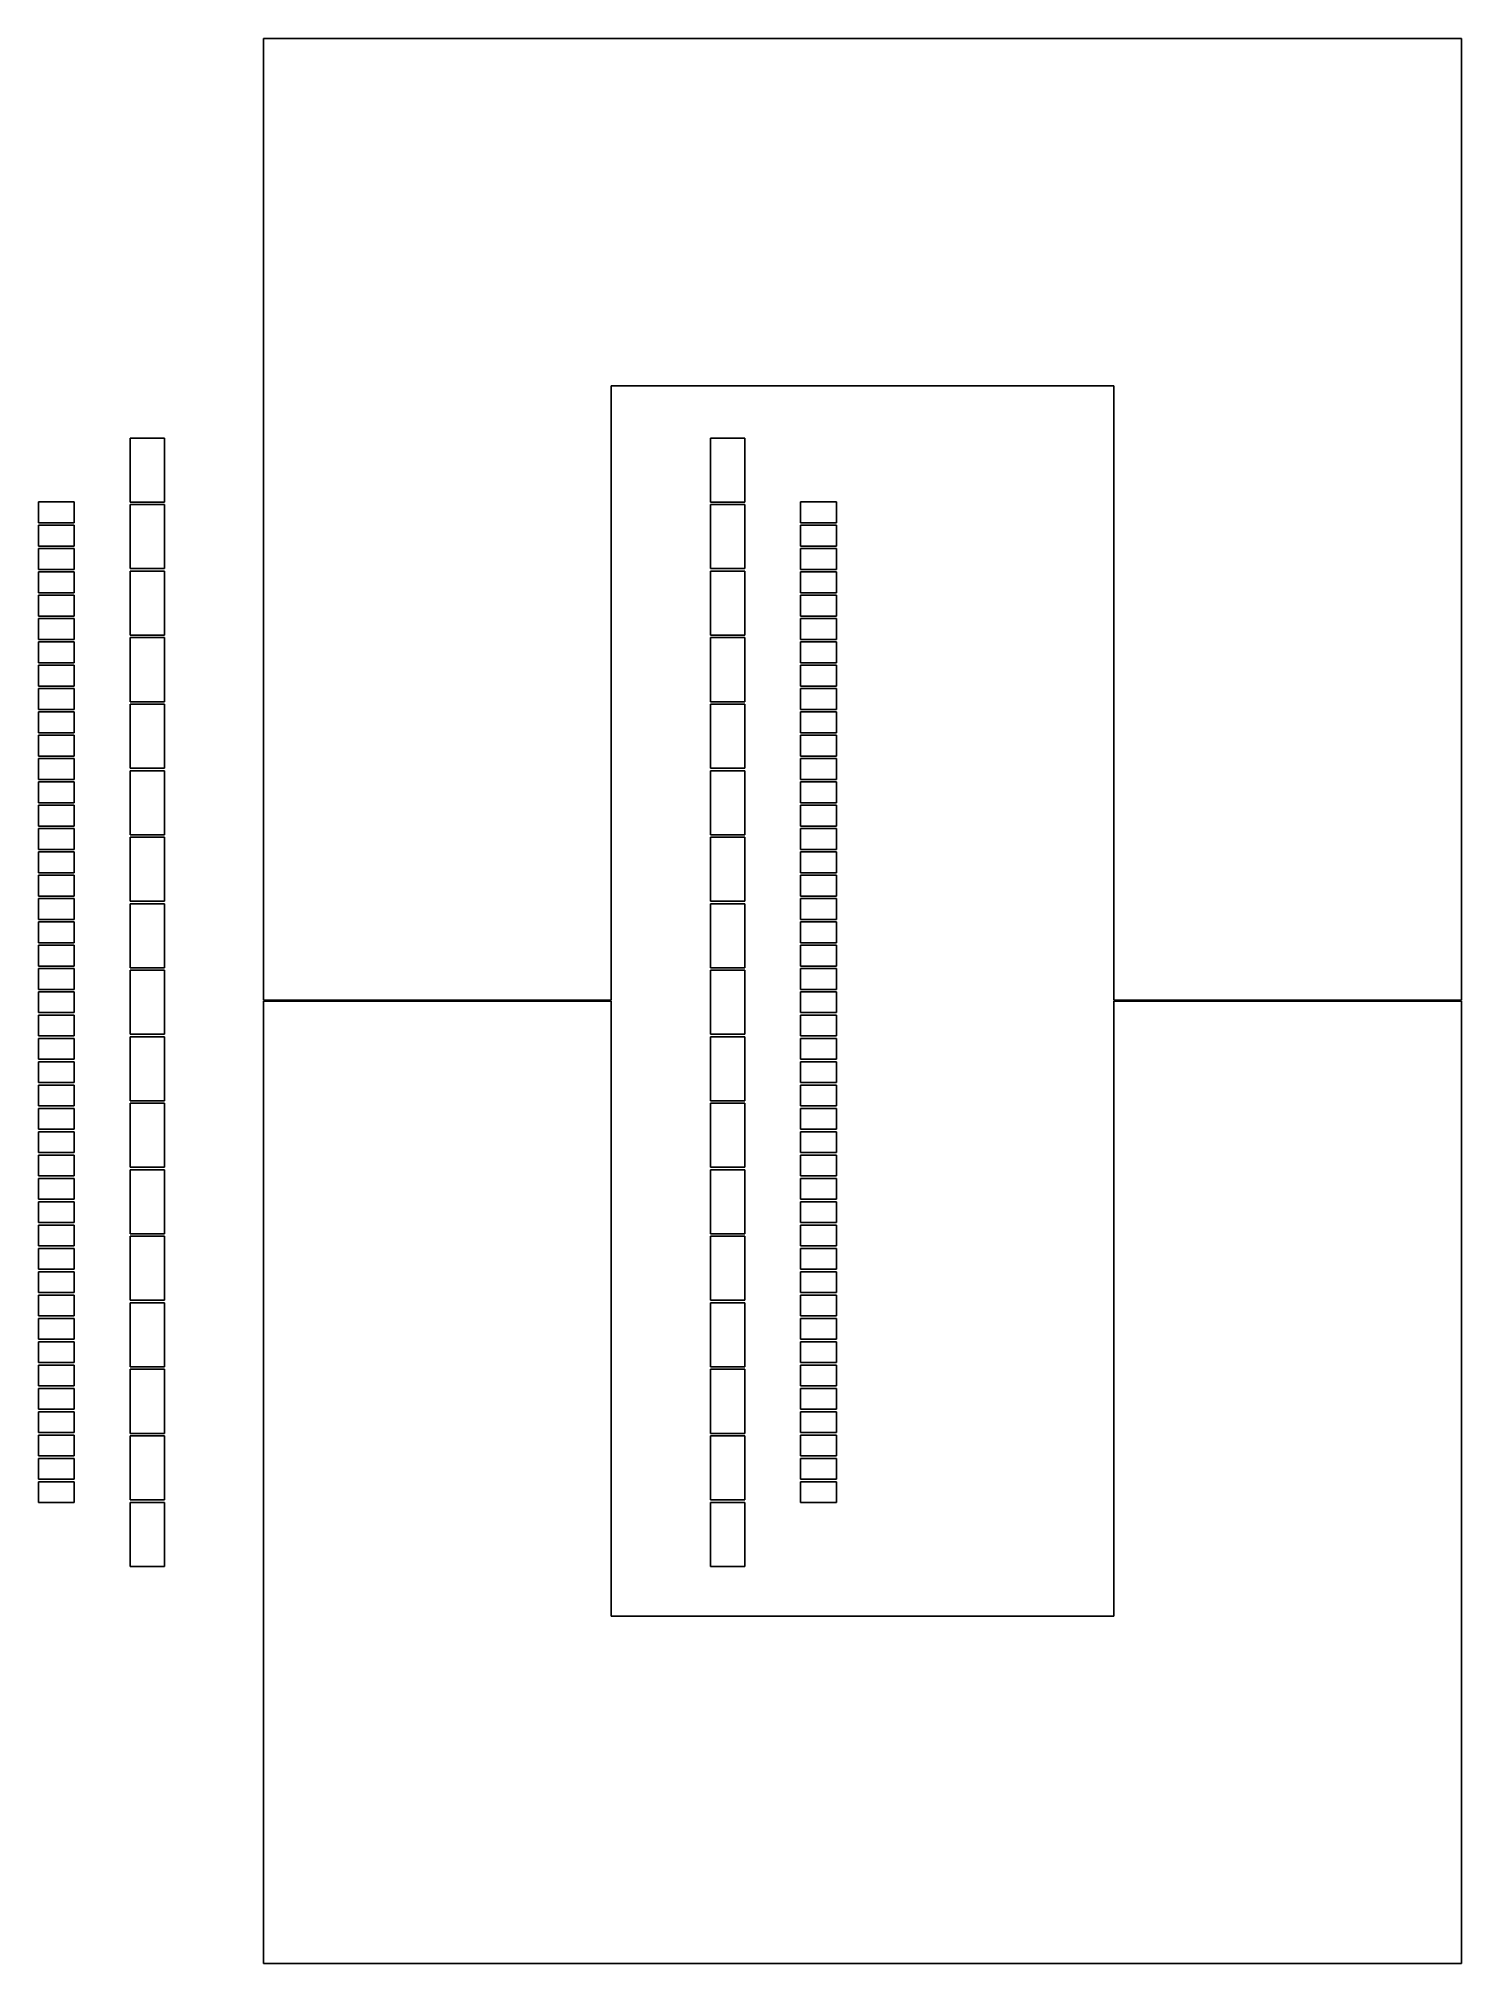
# Model space of a CAD drawing. Header units: metres. Extents: x -45 to 241, y 0 to 388.
import ezdxf

# ---------------------------------------------------------------- set-up
doc = ezdxf.new("R2010")
doc.units = ezdxf.units.M

msp = doc.modelspace()

# ---------------------------------------------------------------- linework, layer by layer
for points in [[(0, 387.8), (3.83, 387.8), (7.66, 387.8), (11.49, 387.8), (15.31, 387.8), (19.14, 387.8), (22.97, 387.8), (26.8, 387.8), (30.63, 387.8), (34.46, 387.8), (38.29, 387.8), (42.11, 387.8), (45.94, 387.8), (49.77, 387.8), (53.6, 387.8), (57.43, 387.8), (61.26, 387.8), (65.09, 387.8), (68.91, 387.8), (72.74, 387.8), (76.57, 387.8), (80.4, 387.8), (84.23, 387.8), (88.06, 387.8), (91.89, 387.8), (95.71, 387.8), (99.54, 387.8), (103.37, 387.8), (107.2, 387.8), (111.03, 387.8), (114.86, 387.8), (118.69, 387.8), (122.51, 387.8), (126.34, 387.8), (130.17, 387.8), (134, 387.8), (137.83, 387.8), (141.66, 387.8), (145.49, 387.8), (149.31, 387.8), (153.14, 387.8), (156.97, 387.8), (160.8, 387.8), (164.63, 387.8), (168.46, 387.8), (172.29, 387.8), (176.11, 387.8), (179.94, 387.8), (183.77, 387.8), (187.6, 387.8), (191.43, 387.8), (195.26, 387.8), (199.09, 387.8), (202.91, 387.8), (206.74, 387.8), (210.57, 387.8), (214.4, 387.8), (218.23, 387.8), (222.06, 387.8), (225.89, 387.8), (229.71, 387.8), (233.54, 387.8), (237.37, 387.8), (241.2, 387.8)], [(0, 387.8), (0, 384.72), (0, 381.65), (0, 378.57), (0, 375.5), (0, 372.42), (0, 369.35), (0, 366.27), (0, 363.2), (0, 360.12), (0, 357.05), (0, 353.97), (0, 350.9), (0, 347.82), (0, 344.74), (0, 341.67), (0, 338.59), (0, 335.52), (0, 332.44), (0, 329.37), (0, 326.29), (0, 323.22), (0, 320.14), (0, 317.07), (0, 313.99), (0, 310.92), (0, 307.84), (0, 304.76), (0, 301.69), (0, 298.61), (0, 295.54), (0, 292.46), (0, 289.39), (0, 286.31), (0, 283.24), (0, 280.16), (0, 277.09), (0, 274.01), (0, 270.93), (0, 267.86), (0, 264.78), (0, 261.71), (0, 258.63), (0, 255.56), (0, 252.48), (0, 249.41), (0, 246.33), (0, 243.26), (0, 240.18), (0, 237.11), (0, 234.03), (0, 230.95), (0, 227.88), (0, 224.8), (0, 221.73), (0, 218.65), (0, 215.58), (0, 212.5), (0, 209.43), (0, 206.35), (0, 203.28), (0, 200.2), (0, 197.13), (0, 194.05)], [(241.2, 387.8), (241.2, 384.72), (241.2, 381.65), (241.2, 378.57), (241.2, 375.5), (241.2, 372.42), (241.2, 369.35), (241.2, 366.27), (241.2, 363.2), (241.2, 360.12), (241.2, 357.05), (241.2, 353.97), (241.2, 350.9), (241.2, 347.82), (241.2, 344.74), (241.2, 341.67), (241.2, 338.59), (241.2, 335.52), (241.2, 332.44), (241.2, 329.37), (241.2, 326.29), (241.2, 323.22), (241.2, 320.14), (241.2, 317.07), (241.2, 313.99), (241.2, 310.92), (241.2, 307.84), (241.2, 304.76), (241.2, 301.69), (241.2, 298.61), (241.2, 295.54), (241.2, 292.46), (241.2, 289.39), (241.2, 286.31), (241.2, 283.24), (241.2, 280.16), (241.2, 277.09), (241.2, 274.01), (241.2, 270.93), (241.2, 267.86), (241.2, 264.78), (241.2, 261.71), (241.2, 258.63), (241.2, 255.56), (241.2, 252.48), (241.2, 249.41), (241.2, 246.33), (241.2, 243.26), (241.2, 240.18), (241.2, 237.11), (241.2, 234.03), (241.2, 230.95), (241.2, 227.88), (241.2, 224.8), (241.2, 221.73), (241.2, 218.65), (241.2, 215.58), (241.2, 212.5), (241.2, 209.43), (241.2, 206.35), (241.2, 203.28), (241.2, 200.2), (241.2, 197.13), (241.2, 194.05)], [(70, 317.8), (71.61, 317.8), (73.21, 317.8), (74.82, 317.8), (76.43, 317.8), (78.03, 317.8), (79.64, 317.8), (81.24, 317.8), (82.85, 317.8), (84.46, 317.8), (86.06, 317.8), (87.67, 317.8), (89.28, 317.8), (90.88, 317.8), (92.49, 317.8), (94.1, 317.8), (95.7, 317.8), (97.31, 317.8), (98.91, 317.8), (100.52, 317.8), (102.13, 317.8), (103.73, 317.8), (105.34, 317.8), (106.95, 317.8), (108.55, 317.8), (110.16, 317.8), (111.77, 317.8), (113.37, 317.8), (114.98, 317.8), (116.58, 317.8), (118.19, 317.8), (119.8, 317.8), (121.4, 317.8), (123.01, 317.8), (124.62, 317.8), (126.22, 317.8), (127.83, 317.8), (129.43, 317.8), (131.04, 317.8), (132.65, 317.8), (134.25, 317.8), (135.86, 317.8), (137.47, 317.8), (139.07, 317.8), (140.68, 317.8), (142.29, 317.8), (143.89, 317.8), (145.5, 317.8), (147.1, 317.8), (148.71, 317.8), (150.32, 317.8), (151.92, 317.8), (153.53, 317.8), (155.14, 317.8), (156.74, 317.8), (158.35, 317.8), (159.96, 317.8), (161.56, 317.8), (163.17, 317.8), (164.77, 317.8), (166.38, 317.8), (167.99, 317.8), (169.59, 317.8), (171.2, 317.8)], [(70, 317.8), (70, 315.84), (70, 313.87), (70, 311.91), (70, 309.94), (70, 307.98), (70, 306.01), (70, 304.05), (70, 302.09), (70, 300.12), (70, 298.16), (70, 296.19), (70, 294.23), (70, 292.26), (70, 290.3), (70, 288.34), (70, 286.37), (70, 284.41), (70, 282.44), (70, 280.48), (70, 278.51), (70, 276.55), (70, 274.59), (70, 272.62), (70, 270.66), (70, 268.69), (70, 266.73), (70, 264.76), (70, 262.8), (70, 260.84), (70, 258.87), (70, 256.91), (70, 254.94), (70, 252.98), (70, 251.01), (70, 249.05), (70, 247.09), (70, 245.12), (70, 243.16), (70, 241.19), (70, 239.23), (70, 237.26), (70, 235.3), (70, 233.34), (70, 231.37), (70, 229.41), (70, 227.44), (70, 225.48), (70, 223.51), (70, 221.55), (70, 219.59), (70, 217.62), (70, 215.66), (70, 213.69), (70, 211.73), (70, 209.76), (70, 207.8), (70, 205.84), (70, 203.87), (70, 201.91), (70, 199.94), (70, 197.98), (70, 196.01), (70, 194.05)], [(171.2, 317.8), (171.2, 315.84), (171.2, 313.87), (171.2, 311.91), (171.2, 309.94), (171.2, 307.98), (171.2, 306.01), (171.2, 304.05), (171.2, 302.09), (171.2, 300.12), (171.2, 298.16), (171.2, 296.19), (171.2, 294.23), (171.2, 292.26), (171.2, 290.3), (171.2, 288.34), (171.2, 286.37), (171.2, 284.41), (171.2, 282.44), (171.2, 280.48), (171.2, 278.51), (171.2, 276.55), (171.2, 274.59), (171.2, 272.62), (171.2, 270.66), (171.2, 268.69), (171.2, 266.73), (171.2, 264.76), (171.2, 262.8), (171.2, 260.84), (171.2, 258.87), (171.2, 256.91), (171.2, 254.94), (171.2, 252.98), (171.2, 251.01), (171.2, 249.05), (171.2, 247.09), (171.2, 245.12), (171.2, 243.16), (171.2, 241.19), (171.2, 239.23), (171.2, 237.26), (171.2, 235.3), (171.2, 233.34), (171.2, 231.37), (171.2, 229.41), (171.2, 227.44), (171.2, 225.48), (171.2, 223.51), (171.2, 221.55), (171.2, 219.59), (171.2, 217.62), (171.2, 215.66), (171.2, 213.69), (171.2, 211.73), (171.2, 209.76), (171.2, 207.8), (171.2, 205.84), (171.2, 203.87), (171.2, 201.91), (171.2, 199.94), (171.2, 197.98), (171.2, 196.01), (171.2, 194.05)], [(-26.87, 294.4), (-26.87, 294.6), (-26.87, 294.81), (-26.87, 295.01), (-26.87, 295.22), (-26.87, 295.42), (-26.87, 295.63), (-26.87, 295.83), (-26.87, 296.04), (-26.87, 296.24), (-26.87, 296.45), (-26.87, 296.65), (-26.87, 296.86), (-26.87, 297.06), (-26.87, 297.27), (-26.87, 297.47), (-26.87, 297.68), (-26.87, 297.88), (-26.87, 298.09), (-26.87, 298.29), (-26.87, 298.5), (-26.87, 298.7), (-26.87, 298.9), (-26.87, 299.11), (-26.87, 299.31), (-26.87, 299.52), (-26.87, 299.72), (-26.87, 299.93), (-26.87, 300.13), (-26.87, 300.34), (-26.87, 300.54), (-26.87, 300.75), (-26.87, 300.95), (-26.87, 301.16), (-26.87, 301.36), (-26.87, 301.57), (-26.87, 301.77), (-26.87, 301.98), (-26.87, 302.18), (-26.87, 302.39), (-26.87, 302.59), (-26.87, 302.8), (-26.87, 303), (-26.87, 303.2), (-26.87, 303.41), (-26.87, 303.61), (-26.87, 303.82), (-26.87, 304.02), (-26.87, 304.23), (-26.87, 304.43), (-26.87, 304.64), (-26.87, 304.84), (-26.87, 305.05), (-26.87, 305.25), (-26.87, 305.46), (-26.87, 305.66), (-26.87, 305.87), (-26.87, 306.07), (-26.87, 306.28), (-26.87, 306.48), (-26.87, 306.69), (-26.87, 306.89), (-26.87, 307.1), (-26.87, 307.3)], [(-26.87, 307.3), (-26.76, 307.3), (-26.65, 307.3), (-26.54, 307.3), (-26.43, 307.3), (-26.32, 307.3), (-26.21, 307.3), (-26.1, 307.3), (-25.99, 307.3), (-25.88, 307.3), (-25.77, 307.3), (-25.66, 307.3), (-25.55, 307.3), (-25.44, 307.3), (-25.33, 307.3), (-25.22, 307.3), (-25.11, 307.3), (-25, 307.3), (-24.9, 307.3), (-24.79, 307.3), (-24.68, 307.3), (-24.57, 307.3), (-24.46, 307.3), (-24.35, 307.3), (-24.24, 307.3), (-24.13, 307.3), (-24.02, 307.3), (-23.91, 307.3), (-23.8, 307.3), (-23.69, 307.3), (-23.58, 307.3), (-23.47, 307.3), (-23.36, 307.3), (-23.25, 307.3), (-23.14, 307.3), (-23.03, 307.3), (-22.92, 307.3), (-22.81, 307.3), (-22.7, 307.3), (-22.59, 307.3), (-22.48, 307.3), (-22.37, 307.3), (-22.26, 307.3), (-22.16, 307.3), (-22.05, 307.3), (-21.94, 307.3), (-21.83, 307.3), (-21.72, 307.3), (-21.61, 307.3), (-21.5, 307.3), (-21.39, 307.3), (-21.28, 307.3), (-21.17, 307.3), (-21.06, 307.3), (-20.95, 307.3), (-20.84, 307.3), (-20.73, 307.3), (-20.62, 307.3), (-20.51, 307.3), (-20.4, 307.3), (-20.29, 307.3), (-20.18, 307.3), (-20.07, 307.3), (-19.96, 307.3)], [(-19.96, 294.4), (-19.96, 294.6), (-19.96, 294.81), (-19.96, 295.01), (-19.96, 295.22), (-19.96, 295.42), (-19.96, 295.63), (-19.96, 295.83), (-19.96, 296.04), (-19.96, 296.24), (-19.96, 296.45), (-19.96, 296.65), (-19.96, 296.86), (-19.96, 297.06), (-19.96, 297.27), (-19.96, 297.47), (-19.96, 297.68), (-19.96, 297.88), (-19.96, 298.09), (-19.96, 298.29), (-19.96, 298.5), (-19.96, 298.7), (-19.96, 298.9), (-19.96, 299.11), (-19.96, 299.31), (-19.96, 299.52), (-19.96, 299.72), (-19.96, 299.93), (-19.96, 300.13), (-19.96, 300.34), (-19.96, 300.54), (-19.96, 300.75), (-19.96, 300.95), (-19.96, 301.16), (-19.96, 301.36), (-19.96, 301.57), (-19.96, 301.77), (-19.96, 301.98), (-19.96, 302.18), (-19.96, 302.39), (-19.96, 302.59), (-19.96, 302.8), (-19.96, 303), (-19.96, 303.2), (-19.96, 303.41), (-19.96, 303.61), (-19.96, 303.82), (-19.96, 304.02), (-19.96, 304.23), (-19.96, 304.43), (-19.96, 304.64), (-19.96, 304.84), (-19.96, 305.05), (-19.96, 305.25), (-19.96, 305.46), (-19.96, 305.66), (-19.96, 305.87), (-19.96, 306.07), (-19.96, 306.28), (-19.96, 306.48), (-19.96, 306.69), (-19.96, 306.89), (-19.96, 307.1), (-19.96, 307.3)], [(89.96, 294.4), (89.96, 294.6), (89.96, 294.81), (89.96, 295.01), (89.96, 295.22), (89.96, 295.42), (89.96, 295.63), (89.96, 295.83), (89.96, 296.04), (89.96, 296.24), (89.96, 296.45), (89.96, 296.65), (89.96, 296.86), (89.96, 297.06), (89.96, 297.27), (89.96, 297.47), (89.96, 297.68), (89.96, 297.88), (89.96, 298.09), (89.96, 298.29), (89.96, 298.5), (89.96, 298.7), (89.96, 298.9), (89.96, 299.11), (89.96, 299.31), (89.96, 299.52), (89.96, 299.72), (89.96, 299.93), (89.96, 300.13), (89.96, 300.34), (89.96, 300.54), (89.96, 300.75), (89.96, 300.95), (89.96, 301.16), (89.96, 301.36), (89.96, 301.57), (89.96, 301.77), (89.96, 301.98), (89.96, 302.18), (89.96, 302.39), (89.96, 302.59), (89.96, 302.8), (89.96, 303), (89.96, 303.2), (89.96, 303.41), (89.96, 303.61), (89.96, 303.82), (89.96, 304.02), (89.96, 304.23), (89.96, 304.43), (89.96, 304.64), (89.96, 304.84), (89.96, 305.05), (89.96, 305.25), (89.96, 305.46), (89.96, 305.66), (89.96, 305.87), (89.96, 306.07), (89.96, 306.28), (89.96, 306.48), (89.96, 306.69), (89.96, 306.89), (89.96, 307.1), (89.96, 307.3)], [(89.96, 307.3), (90.07, 307.3), (90.18, 307.3), (90.29, 307.3), (90.4, 307.3), (90.51, 307.3), (90.62, 307.3), (90.73, 307.3), (90.84, 307.3), (90.95, 307.3), (91.06, 307.3), (91.17, 307.3), (91.28, 307.3), (91.39, 307.3), (91.5, 307.3), (91.61, 307.3), (91.72, 307.3), (91.83, 307.3), (91.94, 307.3), (92.05, 307.3), (92.16, 307.3), (92.26, 307.3), (92.37, 307.3), (92.48, 307.3), (92.59, 307.3), (92.7, 307.3), (92.81, 307.3), (92.92, 307.3), (93.03, 307.3), (93.14, 307.3), (93.25, 307.3), (93.36, 307.3), (93.47, 307.3), (93.58, 307.3), (93.69, 307.3), (93.8, 307.3), (93.91, 307.3), (94.02, 307.3), (94.13, 307.3), (94.24, 307.3), (94.35, 307.3), (94.46, 307.3), (94.57, 307.3), (94.68, 307.3), (94.79, 307.3), (94.9, 307.3), (95, 307.3), (95.11, 307.3), (95.22, 307.3), (95.33, 307.3), (95.44, 307.3), (95.55, 307.3), (95.66, 307.3), (95.77, 307.3), (95.88, 307.3), (95.99, 307.3), (96.1, 307.3), (96.21, 307.3), (96.32, 307.3), (96.43, 307.3), (96.54, 307.3), (96.65, 307.3), (96.76, 307.3), (96.87, 307.3)], [(96.87, 294.4), (96.87, 294.6), (96.87, 294.81), (96.87, 295.01), (96.87, 295.22), (96.87, 295.42), (96.87, 295.63), (96.87, 295.83), (96.87, 296.04), (96.87, 296.24), (96.87, 296.45), (96.87, 296.65), (96.87, 296.86), (96.87, 297.06), (96.87, 297.27), (96.87, 297.47), (96.87, 297.68), (96.87, 297.88), (96.87, 298.09), (96.87, 298.29), (96.87, 298.5), (96.87, 298.7), (96.87, 298.9), (96.87, 299.11), (96.87, 299.31), (96.87, 299.52), (96.87, 299.72), (96.87, 299.93), (96.87, 300.13), (96.87, 300.34), (96.87, 300.54), (96.87, 300.75), (96.87, 300.95), (96.87, 301.16), (96.87, 301.36), (96.87, 301.57), (96.87, 301.77), (96.87, 301.98), (96.87, 302.18), (96.87, 302.39), (96.87, 302.59), (96.87, 302.8), (96.87, 303), (96.87, 303.2), (96.87, 303.41), (96.87, 303.61), (96.87, 303.82), (96.87, 304.02), (96.87, 304.23), (96.87, 304.43), (96.87, 304.64), (96.87, 304.84), (96.87, 305.05), (96.87, 305.25), (96.87, 305.46), (96.87, 305.66), (96.87, 305.87), (96.87, 306.07), (96.87, 306.28), (96.87, 306.48), (96.87, 306.69), (96.87, 306.89), (96.87, 307.1), (96.87, 307.3)], [(-45.33, 290.25), (-45.33, 290.32), (-45.33, 290.38), (-45.33, 290.45), (-45.33, 290.52), (-45.33, 290.58), (-45.33, 290.65), (-45.33, 290.72), (-45.33, 290.78), (-45.33, 290.85), (-45.33, 290.92), (-45.33, 290.98), (-45.33, 291.05), (-45.33, 291.12), (-45.33, 291.18), (-45.33, 291.25), (-45.33, 291.32), (-45.33, 291.38), (-45.33, 291.45), (-45.33, 291.52), (-45.33, 291.58), (-45.33, 291.65), (-45.33, 291.72), (-45.33, 291.78), (-45.33, 291.85), (-45.33, 291.92), (-45.33, 291.98), (-45.33, 292.05), (-45.33, 292.12), (-45.33, 292.18), (-45.33, 292.25), (-45.33, 292.32), (-45.33, 292.38), (-45.33, 292.45), (-45.33, 292.52), (-45.33, 292.58), (-45.33, 292.65), (-45.33, 292.72), (-45.33, 292.78), (-45.33, 292.85), (-45.33, 292.92), (-45.33, 292.98), (-45.33, 293.05), (-45.33, 293.12), (-45.33, 293.18), (-45.33, 293.25), (-45.33, 293.32), (-45.33, 293.38), (-45.33, 293.45), (-45.33, 293.52), (-45.33, 293.58), (-45.33, 293.65), (-45.33, 293.72), (-45.33, 293.78), (-45.33, 293.85), (-45.33, 293.92), (-45.33, 293.98), (-45.33, 294.05), (-45.33, 294.12), (-45.33, 294.18), (-45.33, 294.25), (-45.33, 294.32), (-45.33, 294.38), (-45.33, 294.45)], [(-45.33, 294.45), (-45.21, 294.45), (-45.1, 294.45), (-44.98, 294.45), (-44.87, 294.45), (-44.75, 294.45), (-44.64, 294.45), (-44.52, 294.45), (-44.41, 294.45), (-44.3, 294.45), (-44.18, 294.45), (-44.07, 294.45), (-43.95, 294.45), (-43.84, 294.45), (-43.72, 294.45), (-43.61, 294.45), (-43.5, 294.45), (-43.38, 294.45), (-43.27, 294.45), (-43.15, 294.45), (-43.04, 294.45), (-42.92, 294.45), (-42.81, 294.45), (-42.7, 294.45), (-42.58, 294.45), (-42.47, 294.45), (-42.35, 294.45), (-42.24, 294.45), (-42.12, 294.45), (-42.01, 294.45), (-41.9, 294.45), (-41.78, 294.45), (-41.67, 294.45), (-41.55, 294.45), (-41.44, 294.45), (-41.32, 294.45), (-41.21, 294.45), (-41.1, 294.45), (-40.98, 294.45), (-40.87, 294.45), (-40.75, 294.45), (-40.64, 294.45), (-40.52, 294.45), (-40.41, 294.45), (-40.29, 294.45), (-40.18, 294.45), (-40.07, 294.45), (-39.95, 294.45), (-39.84, 294.45), (-39.72, 294.45), (-39.61, 294.45), (-39.49, 294.45), (-39.38, 294.45), (-39.27, 294.45), (-39.15, 294.45), (-39.04, 294.45), (-38.92, 294.45), (-38.81, 294.45), (-38.69, 294.45), (-38.58, 294.45), (-38.47, 294.45), (-38.35, 294.45), (-38.24, 294.45), (-38.12, 294.45)], [(-38.12, 290.25), (-38.12, 290.32), (-38.12, 290.38), (-38.12, 290.45), (-38.12, 290.52), (-38.12, 290.58), (-38.12, 290.65), (-38.12, 290.72), (-38.12, 290.78), (-38.12, 290.85), (-38.12, 290.92), (-38.12, 290.98), (-38.12, 291.05), (-38.12, 291.12), (-38.12, 291.18), (-38.12, 291.25), (-38.12, 291.32), (-38.12, 291.38), (-38.12, 291.45), (-38.12, 291.52), (-38.12, 291.58), (-38.12, 291.65), (-38.12, 291.72), (-38.12, 291.78), (-38.12, 291.85), (-38.12, 291.92), (-38.12, 291.98), (-38.12, 292.05), (-38.12, 292.12), (-38.12, 292.18), (-38.12, 292.25), (-38.12, 292.32), (-38.12, 292.38), (-38.12, 292.45), (-38.12, 292.52), (-38.12, 292.58), (-38.12, 292.65), (-38.12, 292.72), (-38.12, 292.78), (-38.12, 292.85), (-38.12, 292.92), (-38.12, 292.98), (-38.12, 293.05), (-38.12, 293.12), (-38.12, 293.18), (-38.12, 293.25), (-38.12, 293.32), (-38.12, 293.38), (-38.12, 293.45), (-38.12, 293.52), (-38.12, 293.58), (-38.12, 293.65), (-38.12, 293.72), (-38.12, 293.78), (-38.12, 293.85), (-38.12, 293.92), (-38.12, 293.98), (-38.12, 294.05), (-38.12, 294.12), (-38.12, 294.18), (-38.12, 294.25), (-38.12, 294.32), (-38.12, 294.38), (-38.12, 294.45)], [(-26.87, 294.4), (-26.76, 294.4), (-26.65, 294.4), (-26.54, 294.4), (-26.43, 294.4), (-26.32, 294.4), (-26.21, 294.4), (-26.1, 294.4), (-25.99, 294.4), (-25.88, 294.4), (-25.77, 294.4), (-25.66, 294.4), (-25.55, 294.4), (-25.44, 294.4), (-25.33, 294.4), (-25.22, 294.4), (-25.11, 294.4), (-25, 294.4), (-24.9, 294.4), (-24.79, 294.4), (-24.68, 294.4), (-24.57, 294.4), (-24.46, 294.4), (-24.35, 294.4), (-24.24, 294.4), (-24.13, 294.4), (-24.02, 294.4), (-23.91, 294.4), (-23.8, 294.4), (-23.69, 294.4), (-23.58, 294.4), (-23.47, 294.4), (-23.36, 294.4), (-23.25, 294.4), (-23.14, 294.4), (-23.03, 294.4), (-22.92, 294.4), (-22.81, 294.4), (-22.7, 294.4), (-22.59, 294.4), (-22.48, 294.4), (-22.37, 294.4), (-22.26, 294.4), (-22.16, 294.4), (-22.05, 294.4), (-21.94, 294.4), (-21.83, 294.4), (-21.72, 294.4), (-21.61, 294.4), (-21.5, 294.4), (-21.39, 294.4), (-21.28, 294.4), (-21.17, 294.4), (-21.06, 294.4), (-20.95, 294.4), (-20.84, 294.4), (-20.73, 294.4), (-20.62, 294.4), (-20.51, 294.4), (-20.4, 294.4), (-20.29, 294.4), (-20.18, 294.4), (-20.07, 294.4), (-19.96, 294.4)], [(-26.87, 281), (-26.87, 281.2), (-26.87, 281.41), (-26.87, 281.61), (-26.87, 281.82), (-26.87, 282.02), (-26.87, 282.23), (-26.87, 282.43), (-26.87, 282.64), (-26.87, 282.84), (-26.87, 283.05), (-26.87, 283.25), (-26.87, 283.46), (-26.87, 283.66), (-26.87, 283.87), (-26.87, 284.07), (-26.87, 284.28), (-26.87, 284.48), (-26.87, 284.69), (-26.87, 284.89), (-26.87, 285.1), (-26.87, 285.3), (-26.87, 285.5), (-26.87, 285.71), (-26.87, 285.91), (-26.87, 286.12), (-26.87, 286.32), (-26.87, 286.53), (-26.87, 286.73), (-26.87, 286.94), (-26.87, 287.14), (-26.87, 287.35), (-26.87, 287.55), (-26.87, 287.76), (-26.87, 287.96), (-26.87, 288.17), (-26.87, 288.37), (-26.87, 288.58), (-26.87, 288.78), (-26.87, 288.99), (-26.87, 289.19), (-26.87, 289.4), (-26.87, 289.6), (-26.87, 289.8), (-26.87, 290.01), (-26.87, 290.21), (-26.87, 290.42), (-26.87, 290.62), (-26.87, 290.83), (-26.87, 291.03), (-26.87, 291.24), (-26.87, 291.44), (-26.87, 291.65), (-26.87, 291.85), (-26.87, 292.06), (-26.87, 292.26), (-26.87, 292.47), (-26.87, 292.67), (-26.87, 292.88), (-26.87, 293.08), (-26.87, 293.29), (-26.87, 293.49), (-26.87, 293.7), (-26.87, 293.9)], [(-26.87, 293.9), (-26.76, 293.9), (-26.65, 293.9), (-26.54, 293.9), (-26.43, 293.9), (-26.32, 293.9), (-26.21, 293.9), (-26.1, 293.9), (-25.99, 293.9), (-25.88, 293.9), (-25.77, 293.9), (-25.66, 293.9), (-25.55, 293.9), (-25.44, 293.9), (-25.33, 293.9), (-25.22, 293.9), (-25.11, 293.9), (-25, 293.9), (-24.9, 293.9), (-24.79, 293.9), (-24.68, 293.9), (-24.57, 293.9), (-24.46, 293.9), (-24.35, 293.9), (-24.24, 293.9), (-24.13, 293.9), (-24.02, 293.9), (-23.91, 293.9), (-23.8, 293.9), (-23.69, 293.9), (-23.58, 293.9), (-23.47, 293.9), (-23.36, 293.9), (-23.25, 293.9), (-23.14, 293.9), (-23.03, 293.9), (-22.92, 293.9), (-22.81, 293.9), (-22.7, 293.9), (-22.59, 293.9), (-22.48, 293.9), (-22.37, 293.9), (-22.26, 293.9), (-22.16, 293.9), (-22.05, 293.9), (-21.94, 293.9), (-21.83, 293.9), (-21.72, 293.9), (-21.61, 293.9), (-21.5, 293.9), (-21.39, 293.9), (-21.28, 293.9), (-21.17, 293.9), (-21.06, 293.9), (-20.95, 293.9), (-20.84, 293.9), (-20.73, 293.9), (-20.62, 293.9), (-20.51, 293.9), (-20.4, 293.9), (-20.29, 293.9), (-20.18, 293.9), (-20.07, 293.9), (-19.96, 293.9)], [(-19.96, 281), (-19.96, 281.2), (-19.96, 281.41), (-19.96, 281.61), (-19.96, 281.82), (-19.96, 282.02), (-19.96, 282.23), (-19.96, 282.43), (-19.96, 282.64), (-19.96, 282.84), (-19.96, 283.05), (-19.96, 283.25), (-19.96, 283.46), (-19.96, 283.66), (-19.96, 283.87), (-19.96, 284.07), (-19.96, 284.28), (-19.96, 284.48), (-19.96, 284.69), (-19.96, 284.89), (-19.96, 285.1), (-19.96, 285.3), (-19.96, 285.5), (-19.96, 285.71), (-19.96, 285.91), (-19.96, 286.12), (-19.96, 286.32), (-19.96, 286.53), (-19.96, 286.73), (-19.96, 286.94), (-19.96, 287.14), (-19.96, 287.35), (-19.96, 287.55), (-19.96, 287.76), (-19.96, 287.96), (-19.96, 288.17), (-19.96, 288.37), (-19.96, 288.58), (-19.96, 288.78), (-19.96, 288.99), (-19.96, 289.19), (-19.96, 289.4), (-19.96, 289.6), (-19.96, 289.8), (-19.96, 290.01), (-19.96, 290.21), (-19.96, 290.42), (-19.96, 290.62), (-19.96, 290.83), (-19.96, 291.03), (-19.96, 291.24), (-19.96, 291.44), (-19.96, 291.65), (-19.96, 291.85), (-19.96, 292.06), (-19.96, 292.26), (-19.96, 292.47), (-19.96, 292.67), (-19.96, 292.88), (-19.96, 293.08), (-19.96, 293.29), (-19.96, 293.49), (-19.96, 293.7), (-19.96, 293.9)], [(89.96, 294.4), (90.07, 294.4), (90.18, 294.4), (90.29, 294.4), (90.4, 294.4), (90.51, 294.4), (90.62, 294.4), (90.73, 294.4), (90.84, 294.4), (90.95, 294.4), (91.06, 294.4), (91.17, 294.4), (91.28, 294.4), (91.39, 294.4), (91.5, 294.4), (91.61, 294.4), (91.72, 294.4), (91.83, 294.4), (91.94, 294.4), (92.05, 294.4), (92.16, 294.4), (92.26, 294.4), (92.37, 294.4), (92.48, 294.4), (92.59, 294.4), (92.7, 294.4), (92.81, 294.4), (92.92, 294.4), (93.03, 294.4), (93.14, 294.4), (93.25, 294.4), (93.36, 294.4), (93.47, 294.4), (93.58, 294.4), (93.69, 294.4), (93.8, 294.4), (93.91, 294.4), (94.02, 294.4), (94.13, 294.4), (94.24, 294.4), (94.35, 294.4), (94.46, 294.4), (94.57, 294.4), (94.68, 294.4), (94.79, 294.4), (94.9, 294.4), (95, 294.4), (95.11, 294.4), (95.22, 294.4), (95.33, 294.4), (95.44, 294.4), (95.55, 294.4), (95.66, 294.4), (95.77, 294.4), (95.88, 294.4), (95.99, 294.4), (96.1, 294.4), (96.21, 294.4), (96.32, 294.4), (96.43, 294.4), (96.54, 294.4), (96.65, 294.4), (96.76, 294.4), (96.87, 294.4)], [(89.96, 281), (89.96, 281.2), (89.96, 281.41), (89.96, 281.61), (89.96, 281.82), (89.96, 282.02), (89.96, 282.23), (89.96, 282.43), (89.96, 282.64), (89.96, 282.84), (89.96, 283.05), (89.96, 283.25), (89.96, 283.46), (89.96, 283.66), (89.96, 283.87), (89.96, 284.07), (89.96, 284.28), (89.96, 284.48), (89.96, 284.69), (89.96, 284.89), (89.96, 285.1), (89.96, 285.3), (89.96, 285.5), (89.96, 285.71), (89.96, 285.91), (89.96, 286.12), (89.96, 286.32), (89.96, 286.53), (89.96, 286.73), (89.96, 286.94), (89.96, 287.14), (89.96, 287.35), (89.96, 287.55), (89.96, 287.76), (89.96, 287.96), (89.96, 288.17), (89.96, 288.37), (89.96, 288.58), (89.96, 288.78), (89.96, 288.99), (89.96, 289.19), (89.96, 289.4), (89.96, 289.6), (89.96, 289.8), (89.96, 290.01), (89.96, 290.21), (89.96, 290.42), (89.96, 290.62), (89.96, 290.83), (89.96, 291.03), (89.96, 291.24), (89.96, 291.44), (89.96, 291.65), (89.96, 291.85), (89.96, 292.06), (89.96, 292.26), (89.96, 292.47), (89.96, 292.67), (89.96, 292.88), (89.96, 293.08), (89.96, 293.29), (89.96, 293.49), (89.96, 293.7), (89.96, 293.9)], [(89.96, 293.9), (90.07, 293.9), (90.18, 293.9), (90.29, 293.9), (90.4, 293.9), (90.51, 293.9), (90.62, 293.9), (90.73, 293.9), (90.84, 293.9), (90.95, 293.9), (91.06, 293.9), (91.17, 293.9), (91.28, 293.9), (91.39, 293.9), (91.5, 293.9), (91.61, 293.9), (91.72, 293.9), (91.83, 293.9), (91.94, 293.9), (92.05, 293.9), (92.16, 293.9), (92.26, 293.9), (92.37, 293.9), (92.48, 293.9), (92.59, 293.9), (92.7, 293.9), (92.81, 293.9), (92.92, 293.9), (93.03, 293.9), (93.14, 293.9), (93.25, 293.9), (93.36, 293.9), (93.47, 293.9), (93.58, 293.9), (93.69, 293.9), (93.8, 293.9), (93.91, 293.9), (94.02, 293.9), (94.13, 293.9), (94.24, 293.9), (94.35, 293.9), (94.46, 293.9), (94.57, 293.9), (94.68, 293.9), (94.79, 293.9), (94.9, 293.9), (95, 293.9), (95.11, 293.9), (95.22, 293.9), (95.33, 293.9), (95.44, 293.9), (95.55, 293.9), (95.66, 293.9), (95.77, 293.9), (95.88, 293.9), (95.99, 293.9), (96.1, 293.9), (96.21, 293.9), (96.32, 293.9), (96.43, 293.9), (96.54, 293.9), (96.65, 293.9), (96.76, 293.9), (96.87, 293.9)], [(96.87, 281), (96.87, 281.2), (96.87, 281.41), (96.87, 281.61), (96.87, 281.82), (96.87, 282.02), (96.87, 282.23), (96.87, 282.43), (96.87, 282.64), (96.87, 282.84), (96.87, 283.05), (96.87, 283.25), (96.87, 283.46), (96.87, 283.66), (96.87, 283.87), (96.87, 284.07), (96.87, 284.28), (96.87, 284.48), (96.87, 284.69), (96.87, 284.89), (96.87, 285.1), (96.87, 285.3), (96.87, 285.5), (96.87, 285.71), (96.87, 285.91), (96.87, 286.12), (96.87, 286.32), (96.87, 286.53), (96.87, 286.73), (96.87, 286.94), (96.87, 287.14), (96.87, 287.35), (96.87, 287.55), (96.87, 287.76), (96.87, 287.96), (96.87, 288.17), (96.87, 288.37), (96.87, 288.58), (96.87, 288.78), (96.87, 288.99), (96.87, 289.19), (96.87, 289.4), (96.87, 289.6), (96.87, 289.8), (96.87, 290.01), (96.87, 290.21), (96.87, 290.42), (96.87, 290.62), (96.87, 290.83), (96.87, 291.03), (96.87, 291.24), (96.87, 291.44), (96.87, 291.65), (96.87, 291.85), (96.87, 292.06), (96.87, 292.26), (96.87, 292.47), (96.87, 292.67), (96.87, 292.88), (96.87, 293.08), (96.87, 293.29), (96.87, 293.49), (96.87, 293.7), (96.87, 293.9)], [(108.12, 290.25), (108.12, 290.32), (108.12, 290.38), (108.12, 290.45), (108.12, 290.52), (108.12, 290.58), (108.12, 290.65), (108.12, 290.72), (108.12, 290.78), (108.12, 290.85), (108.12, 290.92), (108.12, 290.98), (108.12, 291.05), (108.12, 291.12), (108.12, 291.18), (108.12, 291.25), (108.12, 291.32), (108.12, 291.38), (108.12, 291.45), (108.12, 291.52), (108.12, 291.58), (108.12, 291.65), (108.12, 291.72), (108.12, 291.78), (108.12, 291.85), (108.12, 291.92), (108.12, 291.98), (108.12, 292.05), (108.12, 292.12), (108.12, 292.18), (108.12, 292.25), (108.12, 292.32), (108.12, 292.38), (108.12, 292.45), (108.12, 292.52), (108.12, 292.58), (108.12, 292.65), (108.12, 292.72), (108.12, 292.78), (108.12, 292.85), (108.12, 292.92), (108.12, 292.98), (108.12, 293.05), (108.12, 293.12), (108.12, 293.18), (108.12, 293.25), (108.12, 293.32), (108.12, 293.38), (108.12, 293.45), (108.12, 293.52), (108.12, 293.58), (108.12, 293.65), (108.12, 293.72), (108.12, 293.78), (108.12, 293.85), (108.12, 293.92), (108.12, 293.98), (108.12, 294.05), (108.12, 294.12), (108.12, 294.18), (108.12, 294.25), (108.12, 294.32), (108.12, 294.38), (108.12, 294.45)], [(108.12, 294.45), (108.24, 294.45), (108.35, 294.45), (108.47, 294.45), (108.58, 294.45), (108.69, 294.45), (108.81, 294.45), (108.92, 294.45), (109.04, 294.45), (109.15, 294.45), (109.27, 294.45), (109.38, 294.45), (109.49, 294.45), (109.61, 294.45), (109.72, 294.45), (109.84, 294.45), (109.95, 294.45), (110.07, 294.45), (110.18, 294.45), (110.29, 294.45), (110.41, 294.45), (110.52, 294.45), (110.64, 294.45), (110.75, 294.45), (110.87, 294.45), (110.98, 294.45), (111.1, 294.45), (111.21, 294.45), (111.32, 294.45), (111.44, 294.45), (111.55, 294.45), (111.67, 294.45), (111.78, 294.45), (111.9, 294.45), (112.01, 294.45), (112.12, 294.45), (112.24, 294.45), (112.35, 294.45), (112.47, 294.45), (112.58, 294.45), (112.7, 294.45), (112.81, 294.45), (112.92, 294.45), (113.04, 294.45), (113.15, 294.45), (113.27, 294.45), (113.38, 294.45), (113.5, 294.45), (113.61, 294.45), (113.72, 294.45), (113.84, 294.45), (113.95, 294.45), (114.07, 294.45), (114.18, 294.45), (114.3, 294.45), (114.41, 294.45), (114.52, 294.45), (114.64, 294.45), (114.75, 294.45), (114.87, 294.45), (114.98, 294.45), (115.1, 294.45), (115.21, 294.45), (115.33, 294.45)], [(115.33, 290.25), (115.33, 290.32), (115.33, 290.38), (115.33, 290.45), (115.33, 290.52), (115.33, 290.58), (115.33, 290.65), (115.33, 290.72), (115.33, 290.78), (115.33, 290.85), (115.33, 290.92), (115.33, 290.98), (115.33, 291.05), (115.33, 291.12), (115.33, 291.18), (115.33, 291.25), (115.33, 291.32), (115.33, 291.38), (115.33, 291.45), (115.33, 291.52), (115.33, 291.58), (115.33, 291.65), (115.33, 291.72), (115.33, 291.78), (115.33, 291.85), (115.33, 291.92), (115.33, 291.98), (115.33, 292.05), (115.33, 292.12), (115.33, 292.18), (115.33, 292.25), (115.33, 292.32), (115.33, 292.38), (115.33, 292.45), (115.33, 292.52), (115.33, 292.58), (115.33, 292.65), (115.33, 292.72), (115.33, 292.78), (115.33, 292.85), (115.33, 292.92), (115.33, 292.98), (115.33, 293.05), (115.33, 293.12), (115.33, 293.18), (115.33, 293.25), (115.33, 293.32), (115.33, 293.38), (115.33, 293.45), (115.33, 293.52), (115.33, 293.58), (115.33, 293.65), (115.33, 293.72), (115.33, 293.78), (115.33, 293.85), (115.33, 293.92), (115.33, 293.98), (115.33, 294.05), (115.33, 294.12), (115.33, 294.18), (115.33, 294.25), (115.33, 294.32), (115.33, 294.38), (115.33, 294.45)], [(-45.33, 290.25), (-45.21, 290.25), (-45.1, 290.25), (-44.98, 290.25), (-44.87, 290.25), (-44.75, 290.25), (-44.64, 290.25), (-44.52, 290.25), (-44.41, 290.25), (-44.3, 290.25), (-44.18, 290.25), (-44.07, 290.25), (-43.95, 290.25), (-43.84, 290.25), (-43.72, 290.25), (-43.61, 290.25), (-43.5, 290.25), (-43.38, 290.25), (-43.27, 290.25), (-43.15, 290.25), (-43.04, 290.25), (-42.92, 290.25), (-42.81, 290.25), (-42.7, 290.25), (-42.58, 290.25), (-42.47, 290.25), (-42.35, 290.25), (-42.24, 290.25), (-42.12, 290.25), (-42.01, 290.25), (-41.9, 290.25), (-41.78, 290.25), (-41.67, 290.25), (-41.55, 290.25), (-41.44, 290.25), (-41.32, 290.25), (-41.21, 290.25), (-41.1, 290.25), (-40.98, 290.25), (-40.87, 290.25), (-40.75, 290.25), (-40.64, 290.25), (-40.52, 290.25), (-40.41, 290.25), (-40.29, 290.25), (-40.18, 290.25), (-40.07, 290.25), (-39.95, 290.25), (-39.84, 290.25), (-39.72, 290.25), (-39.61, 290.25), (-39.49, 290.25), (-39.38, 290.25), (-39.27, 290.25), (-39.15, 290.25), (-39.04, 290.25), (-38.92, 290.25), (-38.81, 290.25), (-38.69, 290.25), (-38.58, 290.25), (-38.47, 290.25), (-38.35, 290.25), (-38.24, 290.25), (-38.12, 290.25)], [(-45.33, 285.55), (-45.33, 285.62), (-45.33, 285.68), (-45.33, 285.75), (-45.33, 285.82), (-45.33, 285.88), (-45.33, 285.95), (-45.33, 286.02), (-45.33, 286.08), (-45.33, 286.15), (-45.33, 286.22), (-45.33, 286.28), (-45.33, 286.35), (-45.33, 286.42), (-45.33, 286.48), (-45.33, 286.55), (-45.33, 286.62), (-45.33, 286.68), (-45.33, 286.75), (-45.33, 286.82), (-45.33, 286.88), (-45.33, 286.95), (-45.33, 287.02), (-45.33, 287.08), (-45.33, 287.15), (-45.33, 287.22), (-45.33, 287.28), (-45.33, 287.35), (-45.33, 287.42), (-45.33, 287.48), (-45.33, 287.55), (-45.33, 287.62), (-45.33, 287.68), (-45.33, 287.75), (-45.33, 287.82), (-45.33, 287.88), (-45.33, 287.95), (-45.33, 288.02), (-45.33, 288.08), (-45.33, 288.15), (-45.33, 288.22), (-45.33, 288.28), (-45.33, 288.35), (-45.33, 288.42), (-45.33, 288.48), (-45.33, 288.55), (-45.33, 288.62), (-45.33, 288.68), (-45.33, 288.75), (-45.33, 288.82), (-45.33, 288.88), (-45.33, 288.95), (-45.33, 289.02), (-45.33, 289.08), (-45.33, 289.15), (-45.33, 289.22), (-45.33, 289.28), (-45.33, 289.35), (-45.33, 289.42), (-45.33, 289.48), (-45.33, 289.55), (-45.33, 289.62), (-45.33, 289.68), (-45.33, 289.75)], [(-45.33, 289.75), (-45.21, 289.75), (-45.1, 289.75), (-44.98, 289.75), (-44.87, 289.75), (-44.75, 289.75), (-44.64, 289.75), (-44.52, 289.75), (-44.41, 289.75), (-44.3, 289.75), (-44.18, 289.75), (-44.07, 289.75), (-43.95, 289.75), (-43.84, 289.75), (-43.72, 289.75), (-43.61, 289.75), (-43.5, 289.75), (-43.38, 289.75), (-43.27, 289.75), (-43.15, 289.75), (-43.04, 289.75), (-42.92, 289.75), (-42.81, 289.75), (-42.7, 289.75), (-42.58, 289.75), (-42.47, 289.75), (-42.35, 289.75), (-42.24, 289.75), (-42.12, 289.75), (-42.01, 289.75), (-41.9, 289.75), (-41.78, 289.75), (-41.67, 289.75), (-41.55, 289.75), (-41.44, 289.75), (-41.32, 289.75), (-41.21, 289.75), (-41.1, 289.75), (-40.98, 289.75), (-40.87, 289.75), (-40.75, 289.75), (-40.64, 289.75), (-40.52, 289.75), (-40.41, 289.75), (-40.29, 289.75), (-40.18, 289.75), (-40.07, 289.75), (-39.95, 289.75), (-39.84, 289.75), (-39.72, 289.75), (-39.61, 289.75), (-39.49, 289.75), (-39.38, 289.75), (-39.27, 289.75), (-39.15, 289.75), (-39.04, 289.75), (-38.92, 289.75), (-38.81, 289.75), (-38.69, 289.75), (-38.58, 289.75), (-38.47, 289.75), (-38.35, 289.75), (-38.24, 289.75), (-38.12, 289.75)], [(-38.12, 285.55), (-38.12, 285.62), (-38.12, 285.68), (-38.12, 285.75), (-38.12, 285.82), (-38.12, 285.88), (-38.12, 285.95), (-38.12, 286.02), (-38.12, 286.08), (-38.12, 286.15), (-38.12, 286.22), (-38.12, 286.28), (-38.12, 286.35), (-38.12, 286.42), (-38.12, 286.48), (-38.12, 286.55), (-38.12, 286.62), (-38.12, 286.68), (-38.12, 286.75), (-38.12, 286.82), (-38.12, 286.88), (-38.12, 286.95), (-38.12, 287.02), (-38.12, 287.08), (-38.12, 287.15), (-38.12, 287.22), (-38.12, 287.28), (-38.12, 287.35), (-38.12, 287.42), (-38.12, 287.48), (-38.12, 287.55), (-38.12, 287.62), (-38.12, 287.68), (-38.12, 287.75), (-38.12, 287.82), (-38.12, 287.88), (-38.12, 287.95), (-38.12, 288.02), (-38.12, 288.08), (-38.12, 288.15), (-38.12, 288.22), (-38.12, 288.28), (-38.12, 288.35), (-38.12, 288.42), (-38.12, 288.48), (-38.12, 288.55), (-38.12, 288.62), (-38.12, 288.68), (-38.12, 288.75), (-38.12, 288.82), (-38.12, 288.88), (-38.12, 288.95), (-38.12, 289.02), (-38.12, 289.08), (-38.12, 289.15), (-38.12, 289.22), (-38.12, 289.28), (-38.12, 289.35), (-38.12, 289.42), (-38.12, 289.48), (-38.12, 289.55), (-38.12, 289.62), (-38.12, 289.68), (-38.12, 289.75)], [(108.12, 290.25), (108.24, 290.25), (108.35, 290.25), (108.47, 290.25), (108.58, 290.25), (108.69, 290.25), (108.81, 290.25), (108.92, 290.25), (109.04, 290.25), (109.15, 290.25), (109.27, 290.25), (109.38, 290.25), (109.49, 290.25), (109.61, 290.25), (109.72, 290.25), (109.84, 290.25), (109.95, 290.25), (110.07, 290.25), (110.18, 290.25), (110.29, 290.25), (110.41, 290.25), (110.52, 290.25), (110.64, 290.25), (110.75, 290.25), (110.87, 290.25), (110.98, 290.25), (111.1, 290.25), (111.21, 290.25), (111.32, 290.25), (111.44, 290.25), (111.55, 290.25), (111.67, 290.25), (111.78, 290.25), (111.9, 290.25), (112.01, 290.25), (112.12, 290.25), (112.24, 290.25), (112.35, 290.25), (112.47, 290.25), (112.58, 290.25), (112.7, 290.25), (112.81, 290.25), (112.92, 290.25), (113.04, 290.25), (113.15, 290.25), (113.27, 290.25), (113.38, 290.25), (113.5, 290.25), (113.61, 290.25), (113.72, 290.25), (113.84, 290.25), (113.95, 290.25), (114.07, 290.25), (114.18, 290.25), (114.3, 290.25), (114.41, 290.25), (114.52, 290.25), (114.64, 290.25), (114.75, 290.25), (114.87, 290.25), (114.98, 290.25), (115.1, 290.25), (115.21, 290.25), (115.33, 290.25)], [(108.12, 285.55), (108.12, 285.62), (108.12, 285.68), (108.12, 285.75), (108.12, 285.82), (108.12, 285.88), (108.12, 285.95), (108.12, 286.02), (108.12, 286.08), (108.12, 286.15), (108.12, 286.22), (108.12, 286.28), (108.12, 286.35), (108.12, 286.42), (108.12, 286.48), (108.12, 286.55), (108.12, 286.62), (108.12, 286.68), (108.12, 286.75), (108.12, 286.82), (108.12, 286.88), (108.12, 286.95), (108.12, 287.02), (108.12, 287.08), (108.12, 287.15), (108.12, 287.22), (108.12, 287.28), (108.12, 287.35), (108.12, 287.42), (108.12, 287.48), (108.12, 287.55), (108.12, 287.62), (108.12, 287.68), (108.12, 287.75), (108.12, 287.82), (108.12, 287.88), (108.12, 287.95), (108.12, 288.02), (108.12, 288.08), (108.12, 288.15), (108.12, 288.22), (108.12, 288.28), (108.12, 288.35), (108.12, 288.42), (108.12, 288.48), (108.12, 288.55), (108.12, 288.62), (108.12, 288.68), (108.12, 288.75), (108.12, 288.82), (108.12, 288.88), (108.12, 288.95), (108.12, 289.02), (108.12, 289.08), (108.12, 289.15), (108.12, 289.22), (108.12, 289.28), (108.12, 289.35), (108.12, 289.42), (108.12, 289.48), (108.12, 289.55), (108.12, 289.62), (108.12, 289.68), (108.12, 289.75)], [(108.12, 289.75), (108.24, 289.75), (108.35, 289.75), (108.47, 289.75), (108.58, 289.75), (108.69, 289.75), (108.81, 289.75), (108.92, 289.75), (109.04, 289.75), (109.15, 289.75), (109.27, 289.75), (109.38, 289.75), (109.49, 289.75), (109.61, 289.75), (109.72, 289.75), (109.84, 289.75), (109.95, 289.75), (110.07, 289.75), (110.18, 289.75), (110.29, 289.75), (110.41, 289.75), (110.52, 289.75), (110.64, 289.75), (110.75, 289.75), (110.87, 289.75), (110.98, 289.75), (111.1, 289.75), (111.21, 289.75), (111.32, 289.75), (111.44, 289.75), (111.55, 289.75), (111.67, 289.75), (111.78, 289.75), (111.9, 289.75), (112.01, 289.75), (112.12, 289.75), (112.24, 289.75), (112.35, 289.75), (112.47, 289.75), (112.58, 289.75), (112.7, 289.75), (112.81, 289.75), (112.92, 289.75), (113.04, 289.75), (113.15, 289.75), (113.27, 289.75), (113.38, 289.75), (113.5, 289.75), (113.61, 289.75), (113.72, 289.75), (113.84, 289.75), (113.95, 289.75), (114.07, 289.75), (114.18, 289.75), (114.3, 289.75), (114.41, 289.75), (114.52, 289.75), (114.64, 289.75), (114.75, 289.75), (114.87, 289.75), (114.98, 289.75), (115.1, 289.75), (115.21, 289.75), (115.33, 289.75)], [(115.33, 285.55), (115.33, 285.62), (115.33, 285.68), (115.33, 285.75), (115.33, 285.82), (115.33, 285.88), (115.33, 285.95), (115.33, 286.02), (115.33, 286.08), (115.33, 286.15), (115.33, 286.22), (115.33, 286.28), (115.33, 286.35), (115.33, 286.42), (115.33, 286.48), (115.33, 286.55), (115.33, 286.62), (115.33, 286.68), (115.33, 286.75), (115.33, 286.82), (115.33, 286.88), (115.33, 286.95), (115.33, 287.02), (115.33, 287.08), (115.33, 287.15), (115.33, 287.22), (115.33, 287.28), (115.33, 287.35), (115.33, 287.42), (115.33, 287.48), (115.33, 287.55), (115.33, 287.62), (115.33, 287.68), (115.33, 287.75), (115.33, 287.82), (115.33, 287.88), (115.33, 287.95), (115.33, 288.02), (115.33, 288.08), (115.33, 288.15), (115.33, 288.22), (115.33, 288.28), (115.33, 288.35), (115.33, 288.42), (115.33, 288.48), (115.33, 288.55), (115.33, 288.62), (115.33, 288.68), (115.33, 288.75), (115.33, 288.82), (115.33, 288.88), (115.33, 288.95), (115.33, 289.02), (115.33, 289.08), (115.33, 289.15), (115.33, 289.22), (115.33, 289.28), (115.33, 289.35), (115.33, 289.42), (115.33, 289.48), (115.33, 289.55), (115.33, 289.62), (115.33, 289.68), (115.33, 289.75)], [(-45.33, 285.55), (-45.21, 285.55), (-45.1, 285.55), (-44.98, 285.55), (-44.87, 285.55), (-44.75, 285.55), (-44.64, 285.55), (-44.52, 285.55), (-44.41, 285.55), (-44.3, 285.55), (-44.18, 285.55), (-44.07, 285.55), (-43.95, 285.55), (-43.84, 285.55), (-43.72, 285.55), (-43.61, 285.55), (-43.5, 285.55), (-43.38, 285.55), (-43.27, 285.55), (-43.15, 285.55), (-43.04, 285.55), (-42.92, 285.55), (-42.81, 285.55), (-42.7, 285.55), (-42.58, 285.55), (-42.47, 285.55), (-42.35, 285.55), (-42.24, 285.55), (-42.12, 285.55), (-42.01, 285.55), (-41.9, 285.55), (-41.78, 285.55), (-41.67, 285.55), (-41.55, 285.55), (-41.44, 285.55), (-41.32, 285.55), (-41.21, 285.55), (-41.1, 285.55), (-40.98, 285.55), (-40.87, 285.55), (-40.75, 285.55), (-40.64, 285.55), (-40.52, 285.55), (-40.41, 285.55), (-40.29, 285.55), (-40.18, 285.55), (-40.07, 285.55), (-39.95, 285.55), (-39.84, 285.55), (-39.72, 285.55), (-39.61, 285.55), (-39.49, 285.55), (-39.38, 285.55), (-39.27, 285.55), (-39.15, 285.55), (-39.04, 285.55), (-38.92, 285.55), (-38.81, 285.55), (-38.69, 285.55), (-38.58, 285.55), (-38.47, 285.55), (-38.35, 285.55), (-38.24, 285.55), (-38.12, 285.55)], [(-45.33, 280.85), (-45.33, 280.92), (-45.33, 280.98), (-45.33, 281.05), (-45.33, 281.12), (-45.33, 281.18), (-45.33, 281.25), (-45.33, 281.32), (-45.33, 281.38), (-45.33, 281.45), (-45.33, 281.52), (-45.33, 281.58), (-45.33, 281.65), (-45.33, 281.72), (-45.33, 281.78), (-45.33, 281.85), (-45.33, 281.92), (-45.33, 281.98), (-45.33, 282.05), (-45.33, 282.12), (-45.33, 282.18), (-45.33, 282.25), (-45.33, 282.32), (-45.33, 282.38), (-45.33, 282.45), (-45.33, 282.52), (-45.33, 282.58), (-45.33, 282.65), (-45.33, 282.72), (-45.33, 282.78), (-45.33, 282.85), (-45.33, 282.92), (-45.33, 282.98), (-45.33, 283.05), (-45.33, 283.12), (-45.33, 283.18), (-45.33, 283.25), (-45.33, 283.32), (-45.33, 283.38), (-45.33, 283.45), (-45.33, 283.52), (-45.33, 283.58), (-45.33, 283.65), (-45.33, 283.72), (-45.33, 283.78), (-45.33, 283.85), (-45.33, 283.92), (-45.33, 283.98), (-45.33, 284.05), (-45.33, 284.12), (-45.33, 284.18), (-45.33, 284.25), (-45.33, 284.32), (-45.33, 284.38), (-45.33, 284.45), (-45.33, 284.52), (-45.33, 284.58), (-45.33, 284.65), (-45.33, 284.72), (-45.33, 284.78), (-45.33, 284.85), (-45.33, 284.92), (-45.33, 284.98), (-45.33, 285.05)], [(-45.33, 285.05), (-45.21, 285.05), (-45.1, 285.05), (-44.98, 285.05), (-44.87, 285.05), (-44.75, 285.05), (-44.64, 285.05), (-44.52, 285.05), (-44.41, 285.05), (-44.3, 285.05), (-44.18, 285.05), (-44.07, 285.05), (-43.95, 285.05), (-43.84, 285.05), (-43.72, 285.05), (-43.61, 285.05), (-43.5, 285.05), (-43.38, 285.05), (-43.27, 285.05), (-43.15, 285.05), (-43.04, 285.05), (-42.92, 285.05), (-42.81, 285.05), (-42.7, 285.05), (-42.58, 285.05), (-42.47, 285.05), (-42.35, 285.05), (-42.24, 285.05), (-42.12, 285.05), (-42.01, 285.05), (-41.9, 285.05), (-41.78, 285.05), (-41.67, 285.05), (-41.55, 285.05), (-41.44, 285.05), (-41.32, 285.05), (-41.21, 285.05), (-41.1, 285.05), (-40.98, 285.05), (-40.87, 285.05), (-40.75, 285.05), (-40.64, 285.05), (-40.52, 285.05), (-40.41, 285.05), (-40.29, 285.05), (-40.18, 285.05), (-40.07, 285.05), (-39.95, 285.05), (-39.84, 285.05), (-39.72, 285.05), (-39.61, 285.05), (-39.49, 285.05), (-39.38, 285.05), (-39.27, 285.05), (-39.15, 285.05), (-39.04, 285.05), (-38.92, 285.05), (-38.81, 285.05), (-38.69, 285.05), (-38.58, 285.05), (-38.47, 285.05), (-38.35, 285.05), (-38.24, 285.05), (-38.12, 285.05)], [(-38.12, 280.85), (-38.12, 280.92), (-38.12, 280.98), (-38.12, 281.05), (-38.12, 281.12), (-38.12, 281.18), (-38.12, 281.25), (-38.12, 281.32), (-38.12, 281.38), (-38.12, 281.45), (-38.12, 281.52), (-38.12, 281.58), (-38.12, 281.65), (-38.12, 281.72), (-38.12, 281.78), (-38.12, 281.85), (-38.12, 281.92), (-38.12, 281.98), (-38.12, 282.05), (-38.12, 282.12), (-38.12, 282.18), (-38.12, 282.25), (-38.12, 282.32), (-38.12, 282.38), (-38.12, 282.45), (-38.12, 282.52), (-38.12, 282.58), (-38.12, 282.65), (-38.12, 282.72), (-38.12, 282.78), (-38.12, 282.85), (-38.12, 282.92), (-38.12, 282.98), (-38.12, 283.05), (-38.12, 283.12), (-38.12, 283.18), (-38.12, 283.25), (-38.12, 283.32), (-38.12, 283.38), (-38.12, 283.45), (-38.12, 283.52), (-38.12, 283.58), (-38.12, 283.65), (-38.12, 283.72), (-38.12, 283.78), (-38.12, 283.85), (-38.12, 283.92), (-38.12, 283.98), (-38.12, 284.05), (-38.12, 284.12), (-38.12, 284.18), (-38.12, 284.25), (-38.12, 284.32), (-38.12, 284.38), (-38.12, 284.45), (-38.12, 284.52), (-38.12, 284.58), (-38.12, 284.65), (-38.12, 284.72), (-38.12, 284.78), (-38.12, 284.85), (-38.12, 284.92), (-38.12, 284.98), (-38.12, 285.05)], [(108.12, 285.55), (108.24, 285.55), (108.35, 285.55), (108.47, 285.55), (108.58, 285.55), (108.69, 285.55), (108.81, 285.55), (108.92, 285.55), (109.04, 285.55), (109.15, 285.55), (109.27, 285.55), (109.38, 285.55), (109.49, 285.55), (109.61, 285.55), (109.72, 285.55), (109.84, 285.55), (109.95, 285.55), (110.07, 285.55), (110.18, 285.55), (110.29, 285.55), (110.41, 285.55), (110.52, 285.55), (110.64, 285.55), (110.75, 285.55), (110.87, 285.55), (110.98, 285.55), (111.1, 285.55), (111.21, 285.55), (111.32, 285.55), (111.44, 285.55), (111.55, 285.55), (111.67, 285.55), (111.78, 285.55), (111.9, 285.55), (112.01, 285.55), (112.12, 285.55), (112.24, 285.55), (112.35, 285.55), (112.47, 285.55), (112.58, 285.55), (112.7, 285.55), (112.81, 285.55), (112.92, 285.55), (113.04, 285.55), (113.15, 285.55), (113.27, 285.55), (113.38, 285.55), (113.5, 285.55), (113.61, 285.55), (113.72, 285.55), (113.84, 285.55), (113.95, 285.55), (114.07, 285.55), (114.18, 285.55), (114.3, 285.55), (114.41, 285.55), (114.52, 285.55), (114.64, 285.55), (114.75, 285.55), (114.87, 285.55), (114.98, 285.55), (115.1, 285.55), (115.21, 285.55), (115.33, 285.55)], [(108.12, 280.85), (108.12, 280.92), (108.12, 280.98), (108.12, 281.05), (108.12, 281.12), (108.12, 281.18), (108.12, 281.25), (108.12, 281.32), (108.12, 281.38), (108.12, 281.45), (108.12, 281.52), (108.12, 281.58), (108.12, 281.65), (108.12, 281.72), (108.12, 281.78), (108.12, 281.85), (108.12, 281.92), (108.12, 281.98), (108.12, 282.05), (108.12, 282.12), (108.12, 282.18), (108.12, 282.25), (108.12, 282.32), (108.12, 282.38), (108.12, 282.45), (108.12, 282.52), (108.12, 282.58), (108.12, 282.65), (108.12, 282.72), (108.12, 282.78), (108.12, 282.85), (108.12, 282.92), (108.12, 282.98), (108.12, 283.05), (108.12, 283.12), (108.12, 283.18), (108.12, 283.25), (108.12, 283.32), (108.12, 283.38), (108.12, 283.45), (108.12, 283.52), (108.12, 283.58), (108.12, 283.65), (108.12, 283.72), (108.12, 283.78), (108.12, 283.85), (108.12, 283.92), (108.12, 283.98), (108.12, 284.05), (108.12, 284.12), (108.12, 284.18), (108.12, 284.25), (108.12, 284.32), (108.12, 284.38), (108.12, 284.45), (108.12, 284.52), (108.12, 284.58), (108.12, 284.65), (108.12, 284.72), (108.12, 284.78), (108.12, 284.85), (108.12, 284.92), (108.12, 284.98), (108.12, 285.05)], [(108.12, 285.05), (108.24, 285.05), (108.35, 285.05), (108.47, 285.05), (108.58, 285.05), (108.69, 285.05), (108.81, 285.05), (108.92, 285.05), (109.04, 285.05), (109.15, 285.05), (109.27, 285.05), (109.38, 285.05), (109.49, 285.05), (109.61, 285.05), (109.72, 285.05), (109.84, 285.05), (109.95, 285.05), (110.07, 285.05), (110.18, 285.05), (110.29, 285.05), (110.41, 285.05), (110.52, 285.05), (110.64, 285.05), (110.75, 285.05), (110.87, 285.05), (110.98, 285.05), (111.1, 285.05), (111.21, 285.05), (111.32, 285.05), (111.44, 285.05), (111.55, 285.05), (111.67, 285.05), (111.78, 285.05), (111.9, 285.05), (112.01, 285.05), (112.12, 285.05), (112.24, 285.05), (112.35, 285.05), (112.47, 285.05), (112.58, 285.05), (112.7, 285.05), (112.81, 285.05), (112.92, 285.05), (113.04, 285.05), (113.15, 285.05), (113.27, 285.05), (113.38, 285.05), (113.5, 285.05), (113.61, 285.05), (113.72, 285.05), (113.84, 285.05), (113.95, 285.05), (114.07, 285.05), (114.18, 285.05), (114.3, 285.05), (114.41, 285.05), (114.52, 285.05), (114.64, 285.05), (114.75, 285.05), (114.87, 285.05), (114.98, 285.05), (115.1, 285.05), (115.21, 285.05), (115.33, 285.05)], [(115.33, 280.85), (115.33, 280.92), (115.33, 280.98), (115.33, 281.05), (115.33, 281.12), (115.33, 281.18), (115.33, 281.25), (115.33, 281.32), (115.33, 281.38), (115.33, 281.45), (115.33, 281.52), (115.33, 281.58), (115.33, 281.65), (115.33, 281.72), (115.33, 281.78), (115.33, 281.85), (115.33, 281.92), (115.33, 281.98), (115.33, 282.05), (115.33, 282.12), (115.33, 282.18), (115.33, 282.25), (115.33, 282.32), (115.33, 282.38), (115.33, 282.45), (115.33, 282.52), (115.33, 282.58), (115.33, 282.65), (115.33, 282.72), (115.33, 282.78), (115.33, 282.85), (115.33, 282.92), (115.33, 282.98), (115.33, 283.05), (115.33, 283.12), (115.33, 283.18), (115.33, 283.25), (115.33, 283.32), (115.33, 283.38), (115.33, 283.45), (115.33, 283.52), (115.33, 283.58), (115.33, 283.65), (115.33, 283.72), (115.33, 283.78), (115.33, 283.85), (115.33, 283.92), (115.33, 283.98), (115.33, 284.05), (115.33, 284.12), (115.33, 284.18), (115.33, 284.25), (115.33, 284.32), (115.33, 284.38), (115.33, 284.45), (115.33, 284.52), (115.33, 284.58), (115.33, 284.65), (115.33, 284.72), (115.33, 284.78), (115.33, 284.85), (115.33, 284.92), (115.33, 284.98), (115.33, 285.05)], [(-45.33, 280.85), (-45.21, 280.85), (-45.1, 280.85), (-44.98, 280.85), (-44.87, 280.85), (-44.75, 280.85), (-44.64, 280.85), (-44.52, 280.85), (-44.41, 280.85), (-44.3, 280.85), (-44.18, 280.85), (-44.07, 280.85), (-43.95, 280.85), (-43.84, 280.85), (-43.72, 280.85), (-43.61, 280.85), (-43.5, 280.85), (-43.38, 280.85), (-43.27, 280.85), (-43.15, 280.85), (-43.04, 280.85), (-42.92, 280.85), (-42.81, 280.85), (-42.7, 280.85), (-42.58, 280.85), (-42.47, 280.85), (-42.35, 280.85), (-42.24, 280.85), (-42.12, 280.85), (-42.01, 280.85), (-41.9, 280.85), (-41.78, 280.85), (-41.67, 280.85), (-41.55, 280.85), (-41.44, 280.85), (-41.32, 280.85), (-41.21, 280.85), (-41.1, 280.85), (-40.98, 280.85), (-40.87, 280.85), (-40.75, 280.85), (-40.64, 280.85), (-40.52, 280.85), (-40.41, 280.85), (-40.29, 280.85), (-40.18, 280.85), (-40.07, 280.85), (-39.95, 280.85), (-39.84, 280.85), (-39.72, 280.85), (-39.61, 280.85), (-39.49, 280.85), (-39.38, 280.85), (-39.27, 280.85), (-39.15, 280.85), (-39.04, 280.85), (-38.92, 280.85), (-38.81, 280.85), (-38.69, 280.85), (-38.58, 280.85), (-38.47, 280.85), (-38.35, 280.85), (-38.24, 280.85), (-38.12, 280.85)], [(-45.33, 276.15), (-45.33, 276.22), (-45.33, 276.28), (-45.33, 276.35), (-45.33, 276.42), (-45.33, 276.48), (-45.33, 276.55), (-45.33, 276.62), (-45.33, 276.68), (-45.33, 276.75), (-45.33, 276.82), (-45.33, 276.88), (-45.33, 276.95), (-45.33, 277.02), (-45.33, 277.08), (-45.33, 277.15), (-45.33, 277.22), (-45.33, 277.28), (-45.33, 277.35), (-45.33, 277.42), (-45.33, 277.48), (-45.33, 277.55), (-45.33, 277.62), (-45.33, 277.68), (-45.33, 277.75), (-45.33, 277.82), (-45.33, 277.88), (-45.33, 277.95), (-45.33, 278.02), (-45.33, 278.08), (-45.33, 278.15), (-45.33, 278.22), (-45.33, 278.28), (-45.33, 278.35), (-45.33, 278.42), (-45.33, 278.48), (-45.33, 278.55), (-45.33, 278.62), (-45.33, 278.68), (-45.33, 278.75), (-45.33, 278.82), (-45.33, 278.88), (-45.33, 278.95), (-45.33, 279.02), (-45.33, 279.08), (-45.33, 279.15), (-45.33, 279.22), (-45.33, 279.28), (-45.33, 279.35), (-45.33, 279.42), (-45.33, 279.48), (-45.33, 279.55), (-45.33, 279.62), (-45.33, 279.68), (-45.33, 279.75), (-45.33, 279.82), (-45.33, 279.88), (-45.33, 279.95), (-45.33, 280.02), (-45.33, 280.08), (-45.33, 280.15), (-45.33, 280.22), (-45.33, 280.28), (-45.33, 280.35)], [(-45.33, 280.35), (-45.21, 280.35), (-45.1, 280.35), (-44.98, 280.35), (-44.87, 280.35), (-44.75, 280.35), (-44.64, 280.35), (-44.52, 280.35), (-44.41, 280.35), (-44.3, 280.35), (-44.18, 280.35), (-44.07, 280.35), (-43.95, 280.35), (-43.84, 280.35), (-43.72, 280.35), (-43.61, 280.35), (-43.5, 280.35), (-43.38, 280.35), (-43.27, 280.35), (-43.15, 280.35), (-43.04, 280.35), (-42.92, 280.35), (-42.81, 280.35), (-42.7, 280.35), (-42.58, 280.35), (-42.47, 280.35), (-42.35, 280.35), (-42.24, 280.35), (-42.12, 280.35), (-42.01, 280.35), (-41.9, 280.35), (-41.78, 280.35), (-41.67, 280.35), (-41.55, 280.35), (-41.44, 280.35), (-41.32, 280.35), (-41.21, 280.35), (-41.1, 280.35), (-40.98, 280.35), (-40.87, 280.35), (-40.75, 280.35), (-40.64, 280.35), (-40.52, 280.35), (-40.41, 280.35), (-40.29, 280.35), (-40.18, 280.35), (-40.07, 280.35), (-39.95, 280.35), (-39.84, 280.35), (-39.72, 280.35), (-39.61, 280.35), (-39.49, 280.35), (-39.38, 280.35), (-39.27, 280.35), (-39.15, 280.35), (-39.04, 280.35), (-38.92, 280.35), (-38.81, 280.35), (-38.69, 280.35), (-38.58, 280.35), (-38.47, 280.35), (-38.35, 280.35), (-38.24, 280.35), (-38.12, 280.35)], [(-38.12, 276.15), (-38.12, 276.22), (-38.12, 276.28), (-38.12, 276.35), (-38.12, 276.42), (-38.12, 276.48), (-38.12, 276.55), (-38.12, 276.62), (-38.12, 276.68), (-38.12, 276.75), (-38.12, 276.82), (-38.12, 276.88), (-38.12, 276.95), (-38.12, 277.02), (-38.12, 277.08), (-38.12, 277.15), (-38.12, 277.22), (-38.12, 277.28), (-38.12, 277.35), (-38.12, 277.42), (-38.12, 277.48), (-38.12, 277.55), (-38.12, 277.62), (-38.12, 277.68), (-38.12, 277.75), (-38.12, 277.82), (-38.12, 277.88), (-38.12, 277.95), (-38.12, 278.02), (-38.12, 278.08), (-38.12, 278.15), (-38.12, 278.22), (-38.12, 278.28), (-38.12, 278.35), (-38.12, 278.42), (-38.12, 278.48), (-38.12, 278.55), (-38.12, 278.62), (-38.12, 278.68), (-38.12, 278.75), (-38.12, 278.82), (-38.12, 278.88), (-38.12, 278.95), (-38.12, 279.02), (-38.12, 279.08), (-38.12, 279.15), (-38.12, 279.22), (-38.12, 279.28), (-38.12, 279.35), (-38.12, 279.42), (-38.12, 279.48), (-38.12, 279.55), (-38.12, 279.62), (-38.12, 279.68), (-38.12, 279.75), (-38.12, 279.82), (-38.12, 279.88), (-38.12, 279.95), (-38.12, 280.02), (-38.12, 280.08), (-38.12, 280.15), (-38.12, 280.22), (-38.12, 280.28), (-38.12, 280.35)], [(-26.87, 281), (-26.76, 281), (-26.65, 281), (-26.54, 281), (-26.43, 281), (-26.32, 281), (-26.21, 281), (-26.1, 281), (-25.99, 281), (-25.88, 281), (-25.77, 281), (-25.66, 281), (-25.55, 281), (-25.44, 281), (-25.33, 281), (-25.22, 281), (-25.11, 281), (-25, 281), (-24.9, 281), (-24.79, 281), (-24.68, 281), (-24.57, 281), (-24.46, 281), (-24.35, 281), (-24.24, 281), (-24.13, 281), (-24.02, 281), (-23.91, 281), (-23.8, 281), (-23.69, 281), (-23.58, 281), (-23.47, 281), (-23.36, 281), (-23.25, 281), (-23.14, 281), (-23.03, 281), (-22.92, 281), (-22.81, 281), (-22.7, 281), (-22.59, 281), (-22.48, 281), (-22.37, 281), (-22.26, 281), (-22.16, 281), (-22.05, 281), (-21.94, 281), (-21.83, 281), (-21.72, 281), (-21.61, 281), (-21.5, 281), (-21.39, 281), (-21.28, 281), (-21.17, 281), (-21.06, 281), (-20.95, 281), (-20.84, 281), (-20.73, 281), (-20.62, 281), (-20.51, 281), (-20.4, 281), (-20.29, 281), (-20.18, 281), (-20.07, 281), (-19.96, 281)], [(-26.87, 267.6), (-26.87, 267.8), (-26.87, 268.01), (-26.87, 268.21), (-26.87, 268.42), (-26.87, 268.62), (-26.87, 268.83), (-26.87, 269.03), (-26.87, 269.24), (-26.87, 269.44), (-26.87, 269.65), (-26.87, 269.85), (-26.87, 270.06), (-26.87, 270.26), (-26.87, 270.47), (-26.87, 270.67), (-26.87, 270.88), (-26.87, 271.08), (-26.87, 271.29), (-26.87, 271.49), (-26.87, 271.7), (-26.87, 271.9), (-26.87, 272.1), (-26.87, 272.31), (-26.87, 272.51), (-26.87, 272.72), (-26.87, 272.92), (-26.87, 273.13), (-26.87, 273.33), (-26.87, 273.54), (-26.87, 273.74), (-26.87, 273.95), (-26.87, 274.15), (-26.87, 274.36), (-26.87, 274.56), (-26.87, 274.77), (-26.87, 274.97), (-26.87, 275.18), (-26.87, 275.38), (-26.87, 275.59), (-26.87, 275.79), (-26.87, 276), (-26.87, 276.2), (-26.87, 276.4), (-26.87, 276.61), (-26.87, 276.81), (-26.87, 277.02), (-26.87, 277.22), (-26.87, 277.43), (-26.87, 277.63), (-26.87, 277.84), (-26.87, 278.04), (-26.87, 278.25), (-26.87, 278.45), (-26.87, 278.66), (-26.87, 278.86), (-26.87, 279.07), (-26.87, 279.27), (-26.87, 279.48), (-26.87, 279.68), (-26.87, 279.89), (-26.87, 280.09), (-26.87, 280.3), (-26.87, 280.5)], [(-26.87, 280.5), (-26.76, 280.5), (-26.65, 280.5), (-26.54, 280.5), (-26.43, 280.5), (-26.32, 280.5), (-26.21, 280.5), (-26.1, 280.5), (-25.99, 280.5), (-25.88, 280.5), (-25.77, 280.5), (-25.66, 280.5), (-25.55, 280.5), (-25.44, 280.5), (-25.33, 280.5), (-25.22, 280.5), (-25.11, 280.5), (-25, 280.5), (-24.9, 280.5), (-24.79, 280.5), (-24.68, 280.5), (-24.57, 280.5), (-24.46, 280.5), (-24.35, 280.5), (-24.24, 280.5), (-24.13, 280.5), (-24.02, 280.5), (-23.91, 280.5), (-23.8, 280.5), (-23.69, 280.5), (-23.58, 280.5), (-23.47, 280.5), (-23.36, 280.5), (-23.25, 280.5), (-23.14, 280.5), (-23.03, 280.5), (-22.92, 280.5), (-22.81, 280.5), (-22.7, 280.5), (-22.59, 280.5), (-22.48, 280.5), (-22.37, 280.5), (-22.26, 280.5), (-22.16, 280.5), (-22.05, 280.5), (-21.94, 280.5), (-21.83, 280.5), (-21.72, 280.5), (-21.61, 280.5), (-21.5, 280.5), (-21.39, 280.5), (-21.28, 280.5), (-21.17, 280.5), (-21.06, 280.5), (-20.95, 280.5), (-20.84, 280.5), (-20.73, 280.5), (-20.62, 280.5), (-20.51, 280.5), (-20.4, 280.5), (-20.29, 280.5), (-20.18, 280.5), (-20.07, 280.5), (-19.96, 280.5)], [(-19.96, 267.6), (-19.96, 267.8), (-19.96, 268.01), (-19.96, 268.21), (-19.96, 268.42), (-19.96, 268.62), (-19.96, 268.83), (-19.96, 269.03), (-19.96, 269.24), (-19.96, 269.44), (-19.96, 269.65), (-19.96, 269.85), (-19.96, 270.06), (-19.96, 270.26), (-19.96, 270.47), (-19.96, 270.67), (-19.96, 270.88), (-19.96, 271.08), (-19.96, 271.29), (-19.96, 271.49), (-19.96, 271.7), (-19.96, 271.9), (-19.96, 272.1), (-19.96, 272.31), (-19.96, 272.51), (-19.96, 272.72), (-19.96, 272.92), (-19.96, 273.13), (-19.96, 273.33), (-19.96, 273.54), (-19.96, 273.74), (-19.96, 273.95), (-19.96, 274.15), (-19.96, 274.36), (-19.96, 274.56), (-19.96, 274.77), (-19.96, 274.97), (-19.96, 275.18), (-19.96, 275.38), (-19.96, 275.59), (-19.96, 275.79), (-19.96, 276), (-19.96, 276.2), (-19.96, 276.4), (-19.96, 276.61), (-19.96, 276.81), (-19.96, 277.02), (-19.96, 277.22), (-19.96, 277.43), (-19.96, 277.63), (-19.96, 277.84), (-19.96, 278.04), (-19.96, 278.25), (-19.96, 278.45), (-19.96, 278.66), (-19.96, 278.86), (-19.96, 279.07), (-19.96, 279.27), (-19.96, 279.48), (-19.96, 279.68), (-19.96, 279.89), (-19.96, 280.09), (-19.96, 280.3), (-19.96, 280.5)], [(89.96, 281), (90.07, 281), (90.18, 281), (90.29, 281), (90.4, 281), (90.51, 281), (90.62, 281), (90.73, 281), (90.84, 281), (90.95, 281), (91.06, 281), (91.17, 281), (91.28, 281), (91.39, 281), (91.5, 281), (91.61, 281), (91.72, 281), (91.83, 281), (91.94, 281), (92.05, 281), (92.16, 281), (92.26, 281), (92.37, 281), (92.48, 281), (92.59, 281), (92.7, 281), (92.81, 281), (92.92, 281), (93.03, 281), (93.14, 281), (93.25, 281), (93.36, 281), (93.47, 281), (93.58, 281), (93.69, 281), (93.8, 281), (93.91, 281), (94.02, 281), (94.13, 281), (94.24, 281), (94.35, 281), (94.46, 281), (94.57, 281), (94.68, 281), (94.79, 281), (94.9, 281), (95, 281), (95.11, 281), (95.22, 281), (95.33, 281), (95.44, 281), (95.55, 281), (95.66, 281), (95.77, 281), (95.88, 281), (95.99, 281), (96.1, 281), (96.21, 281), (96.32, 281), (96.43, 281), (96.54, 281), (96.65, 281), (96.76, 281), (96.87, 281)], [(89.96, 267.6), (89.96, 267.8), (89.96, 268.01), (89.96, 268.21), (89.96, 268.42), (89.96, 268.62), (89.96, 268.83), (89.96, 269.03), (89.96, 269.24), (89.96, 269.44), (89.96, 269.65), (89.96, 269.85), (89.96, 270.06), (89.96, 270.26), (89.96, 270.47), (89.96, 270.67), (89.96, 270.88), (89.96, 271.08), (89.96, 271.29), (89.96, 271.49), (89.96, 271.7), (89.96, 271.9), (89.96, 272.1), (89.96, 272.31), (89.96, 272.51), (89.96, 272.72), (89.96, 272.92), (89.96, 273.13), (89.96, 273.33), (89.96, 273.54), (89.96, 273.74), (89.96, 273.95), (89.96, 274.15), (89.96, 274.36), (89.96, 274.56), (89.96, 274.77), (89.96, 274.97), (89.96, 275.18), (89.96, 275.38), (89.96, 275.59), (89.96, 275.79), (89.96, 276), (89.96, 276.2), (89.96, 276.4), (89.96, 276.61), (89.96, 276.81), (89.96, 277.02), (89.96, 277.22), (89.96, 277.43), (89.96, 277.63), (89.96, 277.84), (89.96, 278.04), (89.96, 278.25), (89.96, 278.45), (89.96, 278.66), (89.96, 278.86), (89.96, 279.07), (89.96, 279.27), (89.96, 279.48), (89.96, 279.68), (89.96, 279.89), (89.96, 280.09), (89.96, 280.3), (89.96, 280.5)], [(89.96, 280.5), (90.07, 280.5), (90.18, 280.5), (90.29, 280.5), (90.4, 280.5), (90.51, 280.5), (90.62, 280.5), (90.73, 280.5), (90.84, 280.5), (90.95, 280.5), (91.06, 280.5), (91.17, 280.5), (91.28, 280.5), (91.39, 280.5), (91.5, 280.5), (91.61, 280.5), (91.72, 280.5), (91.83, 280.5), (91.94, 280.5), (92.05, 280.5), (92.16, 280.5), (92.26, 280.5), (92.37, 280.5), (92.48, 280.5), (92.59, 280.5), (92.7, 280.5), (92.81, 280.5), (92.92, 280.5), (93.03, 280.5), (93.14, 280.5), (93.25, 280.5), (93.36, 280.5), (93.47, 280.5), (93.58, 280.5), (93.69, 280.5), (93.8, 280.5), (93.91, 280.5), (94.02, 280.5), (94.13, 280.5), (94.24, 280.5), (94.35, 280.5), (94.46, 280.5), (94.57, 280.5), (94.68, 280.5), (94.79, 280.5), (94.9, 280.5), (95, 280.5), (95.11, 280.5), (95.22, 280.5), (95.33, 280.5), (95.44, 280.5), (95.55, 280.5), (95.66, 280.5), (95.77, 280.5), (95.88, 280.5), (95.99, 280.5), (96.1, 280.5), (96.21, 280.5), (96.32, 280.5), (96.43, 280.5), (96.54, 280.5), (96.65, 280.5), (96.76, 280.5), (96.87, 280.5)], [(96.87, 267.6), (96.87, 267.8), (96.87, 268.01), (96.87, 268.21), (96.87, 268.42), (96.87, 268.62), (96.87, 268.83), (96.87, 269.03), (96.87, 269.24), (96.87, 269.44), (96.87, 269.65), (96.87, 269.85), (96.87, 270.06), (96.87, 270.26), (96.87, 270.47), (96.87, 270.67), (96.87, 270.88), (96.87, 271.08), (96.87, 271.29), (96.87, 271.49), (96.87, 271.7), (96.87, 271.9), (96.87, 272.1), (96.87, 272.31), (96.87, 272.51), (96.87, 272.72), (96.87, 272.92), (96.87, 273.13), (96.87, 273.33), (96.87, 273.54), (96.87, 273.74), (96.87, 273.95), (96.87, 274.15), (96.87, 274.36), (96.87, 274.56), (96.87, 274.77), (96.87, 274.97), (96.87, 275.18), (96.87, 275.38), (96.87, 275.59), (96.87, 275.79), (96.87, 276), (96.87, 276.2), (96.87, 276.4), (96.87, 276.61), (96.87, 276.81), (96.87, 277.02), (96.87, 277.22), (96.87, 277.43), (96.87, 277.63), (96.87, 277.84), (96.87, 278.04), (96.87, 278.25), (96.87, 278.45), (96.87, 278.66), (96.87, 278.86), (96.87, 279.07), (96.87, 279.27), (96.87, 279.48), (96.87, 279.68), (96.87, 279.89), (96.87, 280.09), (96.87, 280.3), (96.87, 280.5)], [(108.12, 280.85), (108.24, 280.85), (108.35, 280.85), (108.47, 280.85), (108.58, 280.85), (108.69, 280.85), (108.81, 280.85), (108.92, 280.85), (109.04, 280.85), (109.15, 280.85), (109.27, 280.85), (109.38, 280.85), (109.49, 280.85), (109.61, 280.85), (109.72, 280.85), (109.84, 280.85), (109.95, 280.85), (110.07, 280.85), (110.18, 280.85), (110.29, 280.85), (110.41, 280.85), (110.52, 280.85), (110.64, 280.85), (110.75, 280.85), (110.87, 280.85), (110.98, 280.85), (111.1, 280.85), (111.21, 280.85), (111.32, 280.85), (111.44, 280.85), (111.55, 280.85), (111.67, 280.85), (111.78, 280.85), (111.9, 280.85), (112.01, 280.85), (112.12, 280.85), (112.24, 280.85), (112.35, 280.85), (112.47, 280.85), (112.58, 280.85), (112.7, 280.85), (112.81, 280.85), (112.92, 280.85), (113.04, 280.85), (113.15, 280.85), (113.27, 280.85), (113.38, 280.85), (113.5, 280.85), (113.61, 280.85), (113.72, 280.85), (113.84, 280.85), (113.95, 280.85), (114.07, 280.85), (114.18, 280.85), (114.3, 280.85), (114.41, 280.85), (114.52, 280.85), (114.64, 280.85), (114.75, 280.85), (114.87, 280.85), (114.98, 280.85), (115.1, 280.85), (115.21, 280.85), (115.33, 280.85)], [(108.12, 276.15), (108.12, 276.22), (108.12, 276.28), (108.12, 276.35), (108.12, 276.42), (108.12, 276.48), (108.12, 276.55), (108.12, 276.62), (108.12, 276.68), (108.12, 276.75), (108.12, 276.82), (108.12, 276.88), (108.12, 276.95), (108.12, 277.02), (108.12, 277.08), (108.12, 277.15), (108.12, 277.22), (108.12, 277.28), (108.12, 277.35), (108.12, 277.42), (108.12, 277.48), (108.12, 277.55), (108.12, 277.62), (108.12, 277.68), (108.12, 277.75), (108.12, 277.82), (108.12, 277.88), (108.12, 277.95), (108.12, 278.02), (108.12, 278.08), (108.12, 278.15), (108.12, 278.22), (108.12, 278.28), (108.12, 278.35), (108.12, 278.42), (108.12, 278.48), (108.12, 278.55), (108.12, 278.62), (108.12, 278.68), (108.12, 278.75), (108.12, 278.82), (108.12, 278.88), (108.12, 278.95), (108.12, 279.02), (108.12, 279.08), (108.12, 279.15), (108.12, 279.22), (108.12, 279.28), (108.12, 279.35), (108.12, 279.42), (108.12, 279.48), (108.12, 279.55), (108.12, 279.62), (108.12, 279.68), (108.12, 279.75), (108.12, 279.82), (108.12, 279.88), (108.12, 279.95), (108.12, 280.02), (108.12, 280.08), (108.12, 280.15), (108.12, 280.22), (108.12, 280.28), (108.12, 280.35)], [(108.12, 280.35), (108.24, 280.35), (108.35, 280.35), (108.47, 280.35), (108.58, 280.35), (108.69, 280.35), (108.81, 280.35), (108.92, 280.35), (109.04, 280.35), (109.15, 280.35), (109.27, 280.35), (109.38, 280.35), (109.49, 280.35), (109.61, 280.35), (109.72, 280.35), (109.84, 280.35), (109.95, 280.35), (110.07, 280.35), (110.18, 280.35), (110.29, 280.35), (110.41, 280.35), (110.52, 280.35), (110.64, 280.35), (110.75, 280.35), (110.87, 280.35), (110.98, 280.35), (111.1, 280.35), (111.21, 280.35), (111.32, 280.35), (111.44, 280.35), (111.55, 280.35), (111.67, 280.35), (111.78, 280.35), (111.9, 280.35), (112.01, 280.35), (112.12, 280.35), (112.24, 280.35), (112.35, 280.35), (112.47, 280.35), (112.58, 280.35), (112.7, 280.35), (112.81, 280.35), (112.92, 280.35), (113.04, 280.35), (113.15, 280.35), (113.27, 280.35), (113.38, 280.35), (113.5, 280.35), (113.61, 280.35), (113.72, 280.35), (113.84, 280.35), (113.95, 280.35), (114.07, 280.35), (114.18, 280.35), (114.3, 280.35), (114.41, 280.35), (114.52, 280.35), (114.64, 280.35), (114.75, 280.35), (114.87, 280.35), (114.98, 280.35), (115.1, 280.35), (115.21, 280.35), (115.33, 280.35)], [(115.33, 276.15), (115.33, 276.22), (115.33, 276.28), (115.33, 276.35), (115.33, 276.42), (115.33, 276.48), (115.33, 276.55), (115.33, 276.62), (115.33, 276.68), (115.33, 276.75), (115.33, 276.82), (115.33, 276.88), (115.33, 276.95), (115.33, 277.02), (115.33, 277.08), (115.33, 277.15), (115.33, 277.22), (115.33, 277.28), (115.33, 277.35), (115.33, 277.42), (115.33, 277.48), (115.33, 277.55), (115.33, 277.62), (115.33, 277.68), (115.33, 277.75), (115.33, 277.82), (115.33, 277.88), (115.33, 277.95), (115.33, 278.02), (115.33, 278.08), (115.33, 278.15), (115.33, 278.22), (115.33, 278.28), (115.33, 278.35), (115.33, 278.42), (115.33, 278.48), (115.33, 278.55), (115.33, 278.62), (115.33, 278.68), (115.33, 278.75), (115.33, 278.82), (115.33, 278.88), (115.33, 278.95), (115.33, 279.02), (115.33, 279.08), (115.33, 279.15), (115.33, 279.22), (115.33, 279.28), (115.33, 279.35), (115.33, 279.42), (115.33, 279.48), (115.33, 279.55), (115.33, 279.62), (115.33, 279.68), (115.33, 279.75), (115.33, 279.82), (115.33, 279.88), (115.33, 279.95), (115.33, 280.02), (115.33, 280.08), (115.33, 280.15), (115.33, 280.22), (115.33, 280.28), (115.33, 280.35)], [(-45.33, 276.15), (-45.21, 276.15), (-45.1, 276.15), (-44.98, 276.15), (-44.87, 276.15), (-44.75, 276.15), (-44.64, 276.15), (-44.52, 276.15), (-44.41, 276.15), (-44.3, 276.15), (-44.18, 276.15), (-44.07, 276.15), (-43.95, 276.15), (-43.84, 276.15), (-43.72, 276.15), (-43.61, 276.15), (-43.5, 276.15), (-43.38, 276.15), (-43.27, 276.15), (-43.15, 276.15), (-43.04, 276.15), (-42.92, 276.15), (-42.81, 276.15), (-42.7, 276.15), (-42.58, 276.15), (-42.47, 276.15), (-42.35, 276.15), (-42.24, 276.15), (-42.12, 276.15), (-42.01, 276.15), (-41.9, 276.15), (-41.78, 276.15), (-41.67, 276.15), (-41.55, 276.15), (-41.44, 276.15), (-41.32, 276.15), (-41.21, 276.15), (-41.1, 276.15), (-40.98, 276.15), (-40.87, 276.15), (-40.75, 276.15), (-40.64, 276.15), (-40.52, 276.15), (-40.41, 276.15), (-40.29, 276.15), (-40.18, 276.15), (-40.07, 276.15), (-39.95, 276.15), (-39.84, 276.15), (-39.72, 276.15), (-39.61, 276.15), (-39.49, 276.15), (-39.38, 276.15), (-39.27, 276.15), (-39.15, 276.15), (-39.04, 276.15), (-38.92, 276.15), (-38.81, 276.15), (-38.69, 276.15), (-38.58, 276.15), (-38.47, 276.15), (-38.35, 276.15), (-38.24, 276.15), (-38.12, 276.15)], [(-45.33, 271.45), (-45.33, 271.52), (-45.33, 271.58), (-45.33, 271.65), (-45.33, 271.72), (-45.33, 271.78), (-45.33, 271.85), (-45.33, 271.92), (-45.33, 271.98), (-45.33, 272.05), (-45.33, 272.12), (-45.33, 272.18), (-45.33, 272.25), (-45.33, 272.32), (-45.33, 272.38), (-45.33, 272.45), (-45.33, 272.52), (-45.33, 272.58), (-45.33, 272.65), (-45.33, 272.72), (-45.33, 272.78), (-45.33, 272.85), (-45.33, 272.92), (-45.33, 272.98), (-45.33, 273.05), (-45.33, 273.12), (-45.33, 273.18), (-45.33, 273.25), (-45.33, 273.32), (-45.33, 273.38), (-45.33, 273.45), (-45.33, 273.52), (-45.33, 273.58), (-45.33, 273.65), (-45.33, 273.72), (-45.33, 273.78), (-45.33, 273.85), (-45.33, 273.92), (-45.33, 273.98), (-45.33, 274.05), (-45.33, 274.12), (-45.33, 274.18), (-45.33, 274.25), (-45.33, 274.32), (-45.33, 274.38), (-45.33, 274.45), (-45.33, 274.52), (-45.33, 274.58), (-45.33, 274.65), (-45.33, 274.72), (-45.33, 274.78), (-45.33, 274.85), (-45.33, 274.92), (-45.33, 274.98), (-45.33, 275.05), (-45.33, 275.12), (-45.33, 275.18), (-45.33, 275.25), (-45.33, 275.32), (-45.33, 275.38), (-45.33, 275.45), (-45.33, 275.52), (-45.33, 275.58), (-45.33, 275.65)], [(-45.33, 275.65), (-45.21, 275.65), (-45.1, 275.65), (-44.98, 275.65), (-44.87, 275.65), (-44.75, 275.65), (-44.64, 275.65), (-44.52, 275.65), (-44.41, 275.65), (-44.3, 275.65), (-44.18, 275.65), (-44.07, 275.65), (-43.95, 275.65), (-43.84, 275.65), (-43.72, 275.65), (-43.61, 275.65), (-43.5, 275.65), (-43.38, 275.65), (-43.27, 275.65), (-43.15, 275.65), (-43.04, 275.65), (-42.92, 275.65), (-42.81, 275.65), (-42.7, 275.65), (-42.58, 275.65), (-42.47, 275.65), (-42.35, 275.65), (-42.24, 275.65), (-42.12, 275.65), (-42.01, 275.65), (-41.9, 275.65), (-41.78, 275.65), (-41.67, 275.65), (-41.55, 275.65), (-41.44, 275.65), (-41.32, 275.65), (-41.21, 275.65), (-41.1, 275.65), (-40.98, 275.65), (-40.87, 275.65), (-40.75, 275.65), (-40.64, 275.65), (-40.52, 275.65), (-40.41, 275.65), (-40.29, 275.65), (-40.18, 275.65), (-40.07, 275.65), (-39.95, 275.65), (-39.84, 275.65), (-39.72, 275.65), (-39.61, 275.65), (-39.49, 275.65), (-39.38, 275.65), (-39.27, 275.65), (-39.15, 275.65), (-39.04, 275.65), (-38.92, 275.65), (-38.81, 275.65), (-38.69, 275.65), (-38.58, 275.65), (-38.47, 275.65), (-38.35, 275.65), (-38.24, 275.65), (-38.12, 275.65)], [(-38.12, 271.45), (-38.12, 271.52), (-38.12, 271.58), (-38.12, 271.65), (-38.12, 271.72), (-38.12, 271.78), (-38.12, 271.85), (-38.12, 271.92), (-38.12, 271.98), (-38.12, 272.05), (-38.12, 272.12), (-38.12, 272.18), (-38.12, 272.25), (-38.12, 272.32), (-38.12, 272.38), (-38.12, 272.45), (-38.12, 272.52), (-38.12, 272.58), (-38.12, 272.65), (-38.12, 272.72), (-38.12, 272.78), (-38.12, 272.85), (-38.12, 272.92), (-38.12, 272.98), (-38.12, 273.05), (-38.12, 273.12), (-38.12, 273.18), (-38.12, 273.25), (-38.12, 273.32), (-38.12, 273.38), (-38.12, 273.45), (-38.12, 273.52), (-38.12, 273.58), (-38.12, 273.65), (-38.12, 273.72), (-38.12, 273.78), (-38.12, 273.85), (-38.12, 273.92), (-38.12, 273.98), (-38.12, 274.05), (-38.12, 274.12), (-38.12, 274.18), (-38.12, 274.25), (-38.12, 274.32), (-38.12, 274.38), (-38.12, 274.45), (-38.12, 274.52), (-38.12, 274.58), (-38.12, 274.65), (-38.12, 274.72), (-38.12, 274.78), (-38.12, 274.85), (-38.12, 274.92), (-38.12, 274.98), (-38.12, 275.05), (-38.12, 275.12), (-38.12, 275.18), (-38.12, 275.25), (-38.12, 275.32), (-38.12, 275.38), (-38.12, 275.45), (-38.12, 275.52), (-38.12, 275.58), (-38.12, 275.65)], [(108.12, 276.15), (108.24, 276.15), (108.35, 276.15), (108.47, 276.15), (108.58, 276.15), (108.69, 276.15), (108.81, 276.15), (108.92, 276.15), (109.04, 276.15), (109.15, 276.15), (109.27, 276.15), (109.38, 276.15), (109.49, 276.15), (109.61, 276.15), (109.72, 276.15), (109.84, 276.15), (109.95, 276.15), (110.07, 276.15), (110.18, 276.15), (110.29, 276.15), (110.41, 276.15), (110.52, 276.15), (110.64, 276.15), (110.75, 276.15), (110.87, 276.15), (110.98, 276.15), (111.1, 276.15), (111.21, 276.15), (111.32, 276.15), (111.44, 276.15), (111.55, 276.15), (111.67, 276.15), (111.78, 276.15), (111.9, 276.15), (112.01, 276.15), (112.12, 276.15), (112.24, 276.15), (112.35, 276.15), (112.47, 276.15), (112.58, 276.15), (112.7, 276.15), (112.81, 276.15), (112.92, 276.15), (113.04, 276.15), (113.15, 276.15), (113.27, 276.15), (113.38, 276.15), (113.5, 276.15), (113.61, 276.15), (113.72, 276.15), (113.84, 276.15), (113.95, 276.15), (114.07, 276.15), (114.18, 276.15), (114.3, 276.15), (114.41, 276.15), (114.52, 276.15), (114.64, 276.15), (114.75, 276.15), (114.87, 276.15), (114.98, 276.15), (115.1, 276.15), (115.21, 276.15), (115.33, 276.15)], [(108.12, 271.45), (108.12, 271.52), (108.12, 271.58), (108.12, 271.65), (108.12, 271.72), (108.12, 271.78), (108.12, 271.85), (108.12, 271.92), (108.12, 271.98), (108.12, 272.05), (108.12, 272.12), (108.12, 272.18), (108.12, 272.25), (108.12, 272.32), (108.12, 272.38), (108.12, 272.45), (108.12, 272.52), (108.12, 272.58), (108.12, 272.65), (108.12, 272.72), (108.12, 272.78), (108.12, 272.85), (108.12, 272.92), (108.12, 272.98), (108.12, 273.05), (108.12, 273.12), (108.12, 273.18), (108.12, 273.25), (108.12, 273.32), (108.12, 273.38), (108.12, 273.45), (108.12, 273.52), (108.12, 273.58), (108.12, 273.65), (108.12, 273.72), (108.12, 273.78), (108.12, 273.85), (108.12, 273.92), (108.12, 273.98), (108.12, 274.05), (108.12, 274.12), (108.12, 274.18), (108.12, 274.25), (108.12, 274.32), (108.12, 274.38), (108.12, 274.45), (108.12, 274.52), (108.12, 274.58), (108.12, 274.65), (108.12, 274.72), (108.12, 274.78), (108.12, 274.85), (108.12, 274.92), (108.12, 274.98), (108.12, 275.05), (108.12, 275.12), (108.12, 275.18), (108.12, 275.25), (108.12, 275.32), (108.12, 275.38), (108.12, 275.45), (108.12, 275.52), (108.12, 275.58), (108.12, 275.65)], [(108.12, 275.65), (108.24, 275.65), (108.35, 275.65), (108.47, 275.65), (108.58, 275.65), (108.69, 275.65), (108.81, 275.65), (108.92, 275.65), (109.04, 275.65), (109.15, 275.65), (109.27, 275.65), (109.38, 275.65), (109.49, 275.65), (109.61, 275.65), (109.72, 275.65), (109.84, 275.65), (109.95, 275.65), (110.07, 275.65), (110.18, 275.65), (110.29, 275.65), (110.41, 275.65), (110.52, 275.65), (110.64, 275.65), (110.75, 275.65), (110.87, 275.65), (110.98, 275.65), (111.1, 275.65), (111.21, 275.65), (111.32, 275.65), (111.44, 275.65), (111.55, 275.65), (111.67, 275.65), (111.78, 275.65), (111.9, 275.65), (112.01, 275.65), (112.12, 275.65), (112.24, 275.65), (112.35, 275.65), (112.47, 275.65), (112.58, 275.65), (112.7, 275.65), (112.81, 275.65), (112.92, 275.65), (113.04, 275.65), (113.15, 275.65), (113.27, 275.65), (113.38, 275.65), (113.5, 275.65), (113.61, 275.65), (113.72, 275.65), (113.84, 275.65), (113.95, 275.65), (114.07, 275.65), (114.18, 275.65), (114.3, 275.65), (114.41, 275.65), (114.52, 275.65), (114.64, 275.65), (114.75, 275.65), (114.87, 275.65), (114.98, 275.65), (115.1, 275.65), (115.21, 275.65), (115.33, 275.65)], [(115.33, 271.45), (115.33, 271.52), (115.33, 271.58), (115.33, 271.65), (115.33, 271.72), (115.33, 271.78), (115.33, 271.85), (115.33, 271.92), (115.33, 271.98), (115.33, 272.05), (115.33, 272.12), (115.33, 272.18), (115.33, 272.25), (115.33, 272.32), (115.33, 272.38), (115.33, 272.45), (115.33, 272.52), (115.33, 272.58), (115.33, 272.65), (115.33, 272.72), (115.33, 272.78), (115.33, 272.85), (115.33, 272.92), (115.33, 272.98), (115.33, 273.05), (115.33, 273.12), (115.33, 273.18), (115.33, 273.25), (115.33, 273.32), (115.33, 273.38), (115.33, 273.45), (115.33, 273.52), (115.33, 273.58), (115.33, 273.65), (115.33, 273.72), (115.33, 273.78), (115.33, 273.85), (115.33, 273.92), (115.33, 273.98), (115.33, 274.05), (115.33, 274.12), (115.33, 274.18), (115.33, 274.25), (115.33, 274.32), (115.33, 274.38), (115.33, 274.45), (115.33, 274.52), (115.33, 274.58), (115.33, 274.65), (115.33, 274.72), (115.33, 274.78), (115.33, 274.85), (115.33, 274.92), (115.33, 274.98), (115.33, 275.05), (115.33, 275.12), (115.33, 275.18), (115.33, 275.25), (115.33, 275.32), (115.33, 275.38), (115.33, 275.45), (115.33, 275.52), (115.33, 275.58), (115.33, 275.65)], [(-45.33, 271.45), (-45.21, 271.45), (-45.1, 271.45), (-44.98, 271.45), (-44.87, 271.45), (-44.75, 271.45), (-44.64, 271.45), (-44.52, 271.45), (-44.41, 271.45), (-44.3, 271.45), (-44.18, 271.45), (-44.07, 271.45), (-43.95, 271.45), (-43.84, 271.45), (-43.72, 271.45), (-43.61, 271.45), (-43.5, 271.45), (-43.38, 271.45), (-43.27, 271.45), (-43.15, 271.45), (-43.04, 271.45), (-42.92, 271.45), (-42.81, 271.45), (-42.7, 271.45), (-42.58, 271.45), (-42.47, 271.45), (-42.35, 271.45), (-42.24, 271.45), (-42.12, 271.45), (-42.01, 271.45), (-41.9, 271.45), (-41.78, 271.45), (-41.67, 271.45), (-41.55, 271.45), (-41.44, 271.45), (-41.32, 271.45), (-41.21, 271.45), (-41.1, 271.45), (-40.98, 271.45), (-40.87, 271.45), (-40.75, 271.45), (-40.64, 271.45), (-40.52, 271.45), (-40.41, 271.45), (-40.29, 271.45), (-40.18, 271.45), (-40.07, 271.45), (-39.95, 271.45), (-39.84, 271.45), (-39.72, 271.45), (-39.61, 271.45), (-39.49, 271.45), (-39.38, 271.45), (-39.27, 271.45), (-39.15, 271.45), (-39.04, 271.45), (-38.92, 271.45), (-38.81, 271.45), (-38.69, 271.45), (-38.58, 271.45), (-38.47, 271.45), (-38.35, 271.45), (-38.24, 271.45), (-38.12, 271.45)], [(-45.33, 266.75), (-45.33, 266.82), (-45.33, 266.88), (-45.33, 266.95), (-45.33, 267.02), (-45.33, 267.08), (-45.33, 267.15), (-45.33, 267.22), (-45.33, 267.28), (-45.33, 267.35), (-45.33, 267.42), (-45.33, 267.48), (-45.33, 267.55), (-45.33, 267.62), (-45.33, 267.68), (-45.33, 267.75), (-45.33, 267.82), (-45.33, 267.88), (-45.33, 267.95), (-45.33, 268.02), (-45.33, 268.08), (-45.33, 268.15), (-45.33, 268.22), (-45.33, 268.28), (-45.33, 268.35), (-45.33, 268.42), (-45.33, 268.48), (-45.33, 268.55), (-45.33, 268.62), (-45.33, 268.68), (-45.33, 268.75), (-45.33, 268.82), (-45.33, 268.88), (-45.33, 268.95), (-45.33, 269.02), (-45.33, 269.08), (-45.33, 269.15), (-45.33, 269.22), (-45.33, 269.28), (-45.33, 269.35), (-45.33, 269.42), (-45.33, 269.48), (-45.33, 269.55), (-45.33, 269.62), (-45.33, 269.68), (-45.33, 269.75), (-45.33, 269.82), (-45.33, 269.88), (-45.33, 269.95), (-45.33, 270.02), (-45.33, 270.08), (-45.33, 270.15), (-45.33, 270.22), (-45.33, 270.28), (-45.33, 270.35), (-45.33, 270.42), (-45.33, 270.48), (-45.33, 270.55), (-45.33, 270.62), (-45.33, 270.68), (-45.33, 270.75), (-45.33, 270.82), (-45.33, 270.88), (-45.33, 270.95)], [(-45.33, 270.95), (-45.21, 270.95), (-45.1, 270.95), (-44.98, 270.95), (-44.87, 270.95), (-44.75, 270.95), (-44.64, 270.95), (-44.52, 270.95), (-44.41, 270.95), (-44.3, 270.95), (-44.18, 270.95), (-44.07, 270.95), (-43.95, 270.95), (-43.84, 270.95), (-43.72, 270.95), (-43.61, 270.95), (-43.5, 270.95), (-43.38, 270.95), (-43.27, 270.95), (-43.15, 270.95), (-43.04, 270.95), (-42.92, 270.95), (-42.81, 270.95), (-42.7, 270.95), (-42.58, 270.95), (-42.47, 270.95), (-42.35, 270.95), (-42.24, 270.95), (-42.12, 270.95), (-42.01, 270.95), (-41.9, 270.95), (-41.78, 270.95), (-41.67, 270.95), (-41.55, 270.95), (-41.44, 270.95), (-41.32, 270.95), (-41.21, 270.95), (-41.1, 270.95), (-40.98, 270.95), (-40.87, 270.95), (-40.75, 270.95), (-40.64, 270.95), (-40.52, 270.95), (-40.41, 270.95), (-40.29, 270.95), (-40.18, 270.95), (-40.07, 270.95), (-39.95, 270.95), (-39.84, 270.95), (-39.72, 270.95), (-39.61, 270.95), (-39.49, 270.95), (-39.38, 270.95), (-39.27, 270.95), (-39.15, 270.95), (-39.04, 270.95), (-38.92, 270.95), (-38.81, 270.95), (-38.69, 270.95), (-38.58, 270.95), (-38.47, 270.95), (-38.35, 270.95), (-38.24, 270.95), (-38.12, 270.95)], [(-38.12, 266.75), (-38.12, 266.82), (-38.12, 266.88), (-38.12, 266.95), (-38.12, 267.02), (-38.12, 267.08), (-38.12, 267.15), (-38.12, 267.22), (-38.12, 267.28), (-38.12, 267.35), (-38.12, 267.42), (-38.12, 267.48), (-38.12, 267.55), (-38.12, 267.62), (-38.12, 267.68), (-38.12, 267.75), (-38.12, 267.82), (-38.12, 267.88), (-38.12, 267.95), (-38.12, 268.02), (-38.12, 268.08), (-38.12, 268.15), (-38.12, 268.22), (-38.12, 268.28), (-38.12, 268.35), (-38.12, 268.42), (-38.12, 268.48), (-38.12, 268.55), (-38.12, 268.62), (-38.12, 268.68), (-38.12, 268.75), (-38.12, 268.82), (-38.12, 268.88), (-38.12, 268.95), (-38.12, 269.02), (-38.12, 269.08), (-38.12, 269.15), (-38.12, 269.22), (-38.12, 269.28), (-38.12, 269.35), (-38.12, 269.42), (-38.12, 269.48), (-38.12, 269.55), (-38.12, 269.62), (-38.12, 269.68), (-38.12, 269.75), (-38.12, 269.82), (-38.12, 269.88), (-38.12, 269.95), (-38.12, 270.02), (-38.12, 270.08), (-38.12, 270.15), (-38.12, 270.22), (-38.12, 270.28), (-38.12, 270.35), (-38.12, 270.42), (-38.12, 270.48), (-38.12, 270.55), (-38.12, 270.62), (-38.12, 270.68), (-38.12, 270.75), (-38.12, 270.82), (-38.12, 270.88), (-38.12, 270.95)], [(-26.87, 267.6), (-26.76, 267.6), (-26.65, 267.6), (-26.54, 267.6), (-26.43, 267.6), (-26.32, 267.6), (-26.21, 267.6), (-26.1, 267.6), (-25.99, 267.6), (-25.88, 267.6), (-25.77, 267.6), (-25.66, 267.6), (-25.55, 267.6), (-25.44, 267.6), (-25.33, 267.6), (-25.22, 267.6), (-25.11, 267.6), (-25, 267.6), (-24.9, 267.6), (-24.79, 267.6), (-24.68, 267.6), (-24.57, 267.6), (-24.46, 267.6), (-24.35, 267.6), (-24.24, 267.6), (-24.13, 267.6), (-24.02, 267.6), (-23.91, 267.6), (-23.8, 267.6), (-23.69, 267.6), (-23.58, 267.6), (-23.47, 267.6), (-23.36, 267.6), (-23.25, 267.6), (-23.14, 267.6), (-23.03, 267.6), (-22.92, 267.6), (-22.81, 267.6), (-22.7, 267.6), (-22.59, 267.6), (-22.48, 267.6), (-22.37, 267.6), (-22.26, 267.6), (-22.16, 267.6), (-22.05, 267.6), (-21.94, 267.6), (-21.83, 267.6), (-21.72, 267.6), (-21.61, 267.6), (-21.5, 267.6), (-21.39, 267.6), (-21.28, 267.6), (-21.17, 267.6), (-21.06, 267.6), (-20.95, 267.6), (-20.84, 267.6), (-20.73, 267.6), (-20.62, 267.6), (-20.51, 267.6), (-20.4, 267.6), (-20.29, 267.6), (-20.18, 267.6), (-20.07, 267.6), (-19.96, 267.6)], [(89.96, 267.6), (90.07, 267.6), (90.18, 267.6), (90.29, 267.6), (90.4, 267.6), (90.51, 267.6), (90.62, 267.6), (90.73, 267.6), (90.84, 267.6), (90.95, 267.6), (91.06, 267.6), (91.17, 267.6), (91.28, 267.6), (91.39, 267.6), (91.5, 267.6), (91.61, 267.6), (91.72, 267.6), (91.83, 267.6), (91.94, 267.6), (92.05, 267.6), (92.16, 267.6), (92.26, 267.6), (92.37, 267.6), (92.48, 267.6), (92.59, 267.6), (92.7, 267.6), (92.81, 267.6), (92.92, 267.6), (93.03, 267.6), (93.14, 267.6), (93.25, 267.6), (93.36, 267.6), (93.47, 267.6), (93.58, 267.6), (93.69, 267.6), (93.8, 267.6), (93.91, 267.6), (94.02, 267.6), (94.13, 267.6), (94.24, 267.6), (94.35, 267.6), (94.46, 267.6), (94.57, 267.6), (94.68, 267.6), (94.79, 267.6), (94.9, 267.6), (95, 267.6), (95.11, 267.6), (95.22, 267.6), (95.33, 267.6), (95.44, 267.6), (95.55, 267.6), (95.66, 267.6), (95.77, 267.6), (95.88, 267.6), (95.99, 267.6), (96.1, 267.6), (96.21, 267.6), (96.32, 267.6), (96.43, 267.6), (96.54, 267.6), (96.65, 267.6), (96.76, 267.6), (96.87, 267.6)], [(108.12, 271.45), (108.24, 271.45), (108.35, 271.45), (108.47, 271.45), (108.58, 271.45), (108.69, 271.45), (108.81, 271.45), (108.92, 271.45), (109.04, 271.45), (109.15, 271.45), (109.27, 271.45), (109.38, 271.45), (109.49, 271.45), (109.61, 271.45), (109.72, 271.45), (109.84, 271.45), (109.95, 271.45), (110.07, 271.45), (110.18, 271.45), (110.29, 271.45), (110.41, 271.45), (110.52, 271.45), (110.64, 271.45), (110.75, 271.45), (110.87, 271.45), (110.98, 271.45), (111.1, 271.45), (111.21, 271.45), (111.32, 271.45), (111.44, 271.45), (111.55, 271.45), (111.67, 271.45), (111.78, 271.45), (111.9, 271.45), (112.01, 271.45), (112.12, 271.45), (112.24, 271.45), (112.35, 271.45), (112.47, 271.45), (112.58, 271.45), (112.7, 271.45), (112.81, 271.45), (112.92, 271.45), (113.04, 271.45), (113.15, 271.45), (113.27, 271.45), (113.38, 271.45), (113.5, 271.45), (113.61, 271.45), (113.72, 271.45), (113.84, 271.45), (113.95, 271.45), (114.07, 271.45), (114.18, 271.45), (114.3, 271.45), (114.41, 271.45), (114.52, 271.45), (114.64, 271.45), (114.75, 271.45), (114.87, 271.45), (114.98, 271.45), (115.1, 271.45), (115.21, 271.45), (115.33, 271.45)], [(108.12, 266.75), (108.12, 266.82), (108.12, 266.88), (108.12, 266.95), (108.12, 267.02), (108.12, 267.08), (108.12, 267.15), (108.12, 267.22), (108.12, 267.28), (108.12, 267.35), (108.12, 267.42), (108.12, 267.48), (108.12, 267.55), (108.12, 267.62), (108.12, 267.68), (108.12, 267.75), (108.12, 267.82), (108.12, 267.88), (108.12, 267.95), (108.12, 268.02), (108.12, 268.08), (108.12, 268.15), (108.12, 268.22), (108.12, 268.28), (108.12, 268.35), (108.12, 268.42), (108.12, 268.48), (108.12, 268.55), (108.12, 268.62), (108.12, 268.68), (108.12, 268.75), (108.12, 268.82), (108.12, 268.88), (108.12, 268.95), (108.12, 269.02), (108.12, 269.08), (108.12, 269.15), (108.12, 269.22), (108.12, 269.28), (108.12, 269.35), (108.12, 269.42), (108.12, 269.48), (108.12, 269.55), (108.12, 269.62), (108.12, 269.68), (108.12, 269.75), (108.12, 269.82), (108.12, 269.88), (108.12, 269.95), (108.12, 270.02), (108.12, 270.08), (108.12, 270.15), (108.12, 270.22), (108.12, 270.28), (108.12, 270.35), (108.12, 270.42), (108.12, 270.48), (108.12, 270.55), (108.12, 270.62), (108.12, 270.68), (108.12, 270.75), (108.12, 270.82), (108.12, 270.88), (108.12, 270.95)], [(108.12, 270.95), (108.24, 270.95), (108.35, 270.95), (108.47, 270.95), (108.58, 270.95), (108.69, 270.95), (108.81, 270.95), (108.92, 270.95), (109.04, 270.95), (109.15, 270.95), (109.27, 270.95), (109.38, 270.95), (109.49, 270.95), (109.61, 270.95), (109.72, 270.95), (109.84, 270.95), (109.95, 270.95), (110.07, 270.95), (110.18, 270.95), (110.29, 270.95), (110.41, 270.95), (110.52, 270.95), (110.64, 270.95), (110.75, 270.95), (110.87, 270.95), (110.98, 270.95), (111.1, 270.95), (111.21, 270.95), (111.32, 270.95), (111.44, 270.95), (111.55, 270.95), (111.67, 270.95), (111.78, 270.95), (111.9, 270.95), (112.01, 270.95), (112.12, 270.95), (112.24, 270.95), (112.35, 270.95), (112.47, 270.95), (112.58, 270.95), (112.7, 270.95), (112.81, 270.95), (112.92, 270.95), (113.04, 270.95), (113.15, 270.95), (113.27, 270.95), (113.38, 270.95), (113.5, 270.95), (113.61, 270.95), (113.72, 270.95), (113.84, 270.95), (113.95, 270.95), (114.07, 270.95), (114.18, 270.95), (114.3, 270.95), (114.41, 270.95), (114.52, 270.95), (114.64, 270.95), (114.75, 270.95), (114.87, 270.95), (114.98, 270.95), (115.1, 270.95), (115.21, 270.95), (115.33, 270.95)], [(115.33, 266.75), (115.33, 266.82), (115.33, 266.88), (115.33, 266.95), (115.33, 267.02), (115.33, 267.08), (115.33, 267.15), (115.33, 267.22), (115.33, 267.28), (115.33, 267.35), (115.33, 267.42), (115.33, 267.48), (115.33, 267.55), (115.33, 267.62), (115.33, 267.68), (115.33, 267.75), (115.33, 267.82), (115.33, 267.88), (115.33, 267.95), (115.33, 268.02), (115.33, 268.08), (115.33, 268.15), (115.33, 268.22), (115.33, 268.28), (115.33, 268.35), (115.33, 268.42), (115.33, 268.48), (115.33, 268.55), (115.33, 268.62), (115.33, 268.68), (115.33, 268.75), (115.33, 268.82), (115.33, 268.88), (115.33, 268.95), (115.33, 269.02), (115.33, 269.08), (115.33, 269.15), (115.33, 269.22), (115.33, 269.28), (115.33, 269.35), (115.33, 269.42), (115.33, 269.48), (115.33, 269.55), (115.33, 269.62), (115.33, 269.68), (115.33, 269.75), (115.33, 269.82), (115.33, 269.88), (115.33, 269.95), (115.33, 270.02), (115.33, 270.08), (115.33, 270.15), (115.33, 270.22), (115.33, 270.28), (115.33, 270.35), (115.33, 270.42), (115.33, 270.48), (115.33, 270.55), (115.33, 270.62), (115.33, 270.68), (115.33, 270.75), (115.33, 270.82), (115.33, 270.88), (115.33, 270.95)], [(-45.33, 266.75), (-45.21, 266.75), (-45.1, 266.75), (-44.98, 266.75), (-44.87, 266.75), (-44.75, 266.75), (-44.64, 266.75), (-44.52, 266.75), (-44.41, 266.75), (-44.3, 266.75), (-44.18, 266.75), (-44.07, 266.75), (-43.95, 266.75), (-43.84, 266.75), (-43.72, 266.75), (-43.61, 266.75), (-43.5, 266.75), (-43.38, 266.75), (-43.27, 266.75), (-43.15, 266.75), (-43.04, 266.75), (-42.92, 266.75), (-42.81, 266.75), (-42.7, 266.75), (-42.58, 266.75), (-42.47, 266.75), (-42.35, 266.75), (-42.24, 266.75), (-42.12, 266.75), (-42.01, 266.75), (-41.9, 266.75), (-41.78, 266.75), (-41.67, 266.75), (-41.55, 266.75), (-41.44, 266.75), (-41.32, 266.75), (-41.21, 266.75), (-41.1, 266.75), (-40.98, 266.75), (-40.87, 266.75), (-40.75, 266.75), (-40.64, 266.75), (-40.52, 266.75), (-40.41, 266.75), (-40.29, 266.75), (-40.18, 266.75), (-40.07, 266.75), (-39.95, 266.75), (-39.84, 266.75), (-39.72, 266.75), (-39.61, 266.75), (-39.49, 266.75), (-39.38, 266.75), (-39.27, 266.75), (-39.15, 266.75), (-39.04, 266.75), (-38.92, 266.75), (-38.81, 266.75), (-38.69, 266.75), (-38.58, 266.75), (-38.47, 266.75), (-38.35, 266.75), (-38.24, 266.75), (-38.12, 266.75)], [(-45.33, 262.05), (-45.33, 262.12), (-45.33, 262.18), (-45.33, 262.25), (-45.33, 262.32), (-45.33, 262.38), (-45.33, 262.45), (-45.33, 262.52), (-45.33, 262.58), (-45.33, 262.65), (-45.33, 262.72), (-45.33, 262.78), (-45.33, 262.85), (-45.33, 262.92), (-45.33, 262.98), (-45.33, 263.05), (-45.33, 263.12), (-45.33, 263.18), (-45.33, 263.25), (-45.33, 263.32), (-45.33, 263.38), (-45.33, 263.45), (-45.33, 263.52), (-45.33, 263.58), (-45.33, 263.65), (-45.33, 263.72), (-45.33, 263.78), (-45.33, 263.85), (-45.33, 263.92), (-45.33, 263.98), (-45.33, 264.05), (-45.33, 264.12), (-45.33, 264.18), (-45.33, 264.25), (-45.33, 264.32), (-45.33, 264.38), (-45.33, 264.45), (-45.33, 264.52), (-45.33, 264.58), (-45.33, 264.65), (-45.33, 264.72), (-45.33, 264.78), (-45.33, 264.85), (-45.33, 264.92), (-45.33, 264.98), (-45.33, 265.05), (-45.33, 265.12), (-45.33, 265.18), (-45.33, 265.25), (-45.33, 265.32), (-45.33, 265.38), (-45.33, 265.45), (-45.33, 265.52), (-45.33, 265.58), (-45.33, 265.65), (-45.33, 265.72), (-45.33, 265.78), (-45.33, 265.85), (-45.33, 265.92), (-45.33, 265.98), (-45.33, 266.05), (-45.33, 266.12), (-45.33, 266.18), (-45.33, 266.25)], [(-45.33, 266.25), (-45.21, 266.25), (-45.1, 266.25), (-44.98, 266.25), (-44.87, 266.25), (-44.75, 266.25), (-44.64, 266.25), (-44.52, 266.25), (-44.41, 266.25), (-44.3, 266.25), (-44.18, 266.25), (-44.07, 266.25), (-43.95, 266.25), (-43.84, 266.25), (-43.72, 266.25), (-43.61, 266.25), (-43.5, 266.25), (-43.38, 266.25), (-43.27, 266.25), (-43.15, 266.25), (-43.04, 266.25), (-42.92, 266.25), (-42.81, 266.25), (-42.7, 266.25), (-42.58, 266.25), (-42.47, 266.25), (-42.35, 266.25), (-42.24, 266.25), (-42.12, 266.25), (-42.01, 266.25), (-41.9, 266.25), (-41.78, 266.25), (-41.67, 266.25), (-41.55, 266.25), (-41.44, 266.25), (-41.32, 266.25), (-41.21, 266.25), (-41.1, 266.25), (-40.98, 266.25), (-40.87, 266.25), (-40.75, 266.25), (-40.64, 266.25), (-40.52, 266.25), (-40.41, 266.25), (-40.29, 266.25), (-40.18, 266.25), (-40.07, 266.25), (-39.95, 266.25), (-39.84, 266.25), (-39.72, 266.25), (-39.61, 266.25), (-39.49, 266.25), (-39.38, 266.25), (-39.27, 266.25), (-39.15, 266.25), (-39.04, 266.25), (-38.92, 266.25), (-38.81, 266.25), (-38.69, 266.25), (-38.58, 266.25), (-38.47, 266.25), (-38.35, 266.25), (-38.24, 266.25), (-38.12, 266.25)], [(-38.12, 262.05), (-38.12, 262.12), (-38.12, 262.18), (-38.12, 262.25), (-38.12, 262.32), (-38.12, 262.38), (-38.12, 262.45), (-38.12, 262.52), (-38.12, 262.58), (-38.12, 262.65), (-38.12, 262.72), (-38.12, 262.78), (-38.12, 262.85), (-38.12, 262.92), (-38.12, 262.98), (-38.12, 263.05), (-38.12, 263.12), (-38.12, 263.18), (-38.12, 263.25), (-38.12, 263.32), (-38.12, 263.38), (-38.12, 263.45), (-38.12, 263.52), (-38.12, 263.58), (-38.12, 263.65), (-38.12, 263.72), (-38.12, 263.78), (-38.12, 263.85), (-38.12, 263.92), (-38.12, 263.98), (-38.12, 264.05), (-38.12, 264.12), (-38.12, 264.18), (-38.12, 264.25), (-38.12, 264.32), (-38.12, 264.38), (-38.12, 264.45), (-38.12, 264.52), (-38.12, 264.58), (-38.12, 264.65), (-38.12, 264.72), (-38.12, 264.78), (-38.12, 264.85), (-38.12, 264.92), (-38.12, 264.98), (-38.12, 265.05), (-38.12, 265.12), (-38.12, 265.18), (-38.12, 265.25), (-38.12, 265.32), (-38.12, 265.38), (-38.12, 265.45), (-38.12, 265.52), (-38.12, 265.58), (-38.12, 265.65), (-38.12, 265.72), (-38.12, 265.78), (-38.12, 265.85), (-38.12, 265.92), (-38.12, 265.98), (-38.12, 266.05), (-38.12, 266.12), (-38.12, 266.18), (-38.12, 266.25)], [(-26.87, 254.2), (-26.87, 254.4), (-26.87, 254.61), (-26.87, 254.81), (-26.87, 255.02), (-26.87, 255.22), (-26.87, 255.43), (-26.87, 255.63), (-26.87, 255.84), (-26.87, 256.04), (-26.87, 256.25), (-26.87, 256.45), (-26.87, 256.66), (-26.87, 256.86), (-26.87, 257.07), (-26.87, 257.27), (-26.87, 257.48), (-26.87, 257.68), (-26.87, 257.89), (-26.87, 258.09), (-26.87, 258.3), (-26.87, 258.5), (-26.87, 258.7), (-26.87, 258.91), (-26.87, 259.11), (-26.87, 259.32), (-26.87, 259.52), (-26.87, 259.73), (-26.87, 259.93), (-26.87, 260.14), (-26.87, 260.34), (-26.87, 260.55), (-26.87, 260.75), (-26.87, 260.96), (-26.87, 261.16), (-26.87, 261.37), (-26.87, 261.57), (-26.87, 261.78), (-26.87, 261.98), (-26.87, 262.19), (-26.87, 262.39), (-26.87, 262.6), (-26.87, 262.8), (-26.87, 263), (-26.87, 263.21), (-26.87, 263.41), (-26.87, 263.62), (-26.87, 263.82), (-26.87, 264.03), (-26.87, 264.23), (-26.87, 264.44), (-26.87, 264.64), (-26.87, 264.85), (-26.87, 265.05), (-26.87, 265.26), (-26.87, 265.46), (-26.87, 265.67), (-26.87, 265.87), (-26.87, 266.08), (-26.87, 266.28), (-26.87, 266.49), (-26.87, 266.69), (-26.87, 266.9), (-26.87, 267.1)], [(-26.87, 267.1), (-26.76, 267.1), (-26.65, 267.1), (-26.54, 267.1), (-26.43, 267.1), (-26.32, 267.1), (-26.21, 267.1), (-26.1, 267.1), (-25.99, 267.1), (-25.88, 267.1), (-25.77, 267.1), (-25.66, 267.1), (-25.55, 267.1), (-25.44, 267.1), (-25.33, 267.1), (-25.22, 267.1), (-25.11, 267.1), (-25, 267.1), (-24.9, 267.1), (-24.79, 267.1), (-24.68, 267.1), (-24.57, 267.1), (-24.46, 267.1), (-24.35, 267.1), (-24.24, 267.1), (-24.13, 267.1), (-24.02, 267.1), (-23.91, 267.1), (-23.8, 267.1), (-23.69, 267.1), (-23.58, 267.1), (-23.47, 267.1), (-23.36, 267.1), (-23.25, 267.1), (-23.14, 267.1), (-23.03, 267.1), (-22.92, 267.1), (-22.81, 267.1), (-22.7, 267.1), (-22.59, 267.1), (-22.48, 267.1), (-22.37, 267.1), (-22.26, 267.1), (-22.16, 267.1), (-22.05, 267.1), (-21.94, 267.1), (-21.83, 267.1), (-21.72, 267.1), (-21.61, 267.1), (-21.5, 267.1), (-21.39, 267.1), (-21.28, 267.1), (-21.17, 267.1), (-21.06, 267.1), (-20.95, 267.1), (-20.84, 267.1), (-20.73, 267.1), (-20.62, 267.1), (-20.51, 267.1), (-20.4, 267.1), (-20.29, 267.1), (-20.18, 267.1), (-20.07, 267.1), (-19.96, 267.1)], [(-19.96, 254.2), (-19.96, 254.4), (-19.96, 254.61), (-19.96, 254.81), (-19.96, 255.02), (-19.96, 255.22), (-19.96, 255.43), (-19.96, 255.63), (-19.96, 255.84), (-19.96, 256.04), (-19.96, 256.25), (-19.96, 256.45), (-19.96, 256.66), (-19.96, 256.86), (-19.96, 257.07), (-19.96, 257.27), (-19.96, 257.48), (-19.96, 257.68), (-19.96, 257.89), (-19.96, 258.09), (-19.96, 258.3), (-19.96, 258.5), (-19.96, 258.7), (-19.96, 258.91), (-19.96, 259.11), (-19.96, 259.32), (-19.96, 259.52), (-19.96, 259.73), (-19.96, 259.93), (-19.96, 260.14), (-19.96, 260.34), (-19.96, 260.55), (-19.96, 260.75), (-19.96, 260.96), (-19.96, 261.16), (-19.96, 261.37), (-19.96, 261.57), (-19.96, 261.78), (-19.96, 261.98), (-19.96, 262.19), (-19.96, 262.39), (-19.96, 262.6), (-19.96, 262.8), (-19.96, 263), (-19.96, 263.21), (-19.96, 263.41), (-19.96, 263.62), (-19.96, 263.82), (-19.96, 264.03), (-19.96, 264.23), (-19.96, 264.44), (-19.96, 264.64), (-19.96, 264.85), (-19.96, 265.05), (-19.96, 265.26), (-19.96, 265.46), (-19.96, 265.67), (-19.96, 265.87), (-19.96, 266.08), (-19.96, 266.28), (-19.96, 266.49), (-19.96, 266.69), (-19.96, 266.9), (-19.96, 267.1)], [(89.96, 254.2), (89.96, 254.4), (89.96, 254.61), (89.96, 254.81), (89.96, 255.02), (89.96, 255.22), (89.96, 255.43), (89.96, 255.63), (89.96, 255.84), (89.96, 256.04), (89.96, 256.25), (89.96, 256.45), (89.96, 256.66), (89.96, 256.86), (89.96, 257.07), (89.96, 257.27), (89.96, 257.48), (89.96, 257.68), (89.96, 257.89), (89.96, 258.09), (89.96, 258.3), (89.96, 258.5), (89.96, 258.7), (89.96, 258.91), (89.96, 259.11), (89.96, 259.32), (89.96, 259.52), (89.96, 259.73), (89.96, 259.93), (89.96, 260.14), (89.96, 260.34), (89.96, 260.55), (89.96, 260.75), (89.96, 260.96), (89.96, 261.16), (89.96, 261.37), (89.96, 261.57), (89.96, 261.78), (89.96, 261.98), (89.96, 262.19), (89.96, 262.39), (89.96, 262.6), (89.96, 262.8), (89.96, 263), (89.96, 263.21), (89.96, 263.41), (89.96, 263.62), (89.96, 263.82), (89.96, 264.03), (89.96, 264.23), (89.96, 264.44), (89.96, 264.64), (89.96, 264.85), (89.96, 265.05), (89.96, 265.26), (89.96, 265.46), (89.96, 265.67), (89.96, 265.87), (89.96, 266.08), (89.96, 266.28), (89.96, 266.49), (89.96, 266.69), (89.96, 266.9), (89.96, 267.1)], [(89.96, 267.1), (90.07, 267.1), (90.18, 267.1), (90.29, 267.1), (90.4, 267.1), (90.51, 267.1), (90.62, 267.1), (90.73, 267.1), (90.84, 267.1), (90.95, 267.1), (91.06, 267.1), (91.17, 267.1), (91.28, 267.1), (91.39, 267.1), (91.5, 267.1), (91.61, 267.1), (91.72, 267.1), (91.83, 267.1), (91.94, 267.1), (92.05, 267.1), (92.16, 267.1), (92.26, 267.1), (92.37, 267.1), (92.48, 267.1), (92.59, 267.1), (92.7, 267.1), (92.81, 267.1), (92.92, 267.1), (93.03, 267.1), (93.14, 267.1), (93.25, 267.1), (93.36, 267.1), (93.47, 267.1), (93.58, 267.1), (93.69, 267.1), (93.8, 267.1), (93.91, 267.1), (94.02, 267.1), (94.13, 267.1), (94.24, 267.1), (94.35, 267.1), (94.46, 267.1), (94.57, 267.1), (94.68, 267.1), (94.79, 267.1), (94.9, 267.1), (95, 267.1), (95.11, 267.1), (95.22, 267.1), (95.33, 267.1), (95.44, 267.1), (95.55, 267.1), (95.66, 267.1), (95.77, 267.1), (95.88, 267.1), (95.99, 267.1), (96.1, 267.1), (96.21, 267.1), (96.32, 267.1), (96.43, 267.1), (96.54, 267.1), (96.65, 267.1), (96.76, 267.1), (96.87, 267.1)], [(96.87, 254.2), (96.87, 254.4), (96.87, 254.61), (96.87, 254.81), (96.87, 255.02), (96.87, 255.22), (96.87, 255.43), (96.87, 255.63), (96.87, 255.84), (96.87, 256.04), (96.87, 256.25), (96.87, 256.45), (96.87, 256.66), (96.87, 256.86), (96.87, 257.07), (96.87, 257.27), (96.87, 257.48), (96.87, 257.68), (96.87, 257.89), (96.87, 258.09), (96.87, 258.3), (96.87, 258.5), (96.87, 258.7), (96.87, 258.91), (96.87, 259.11), (96.87, 259.32), (96.87, 259.52), (96.87, 259.73), (96.87, 259.93), (96.87, 260.14), (96.87, 260.34), (96.87, 260.55), (96.87, 260.75), (96.87, 260.96), (96.87, 261.16), (96.87, 261.37), (96.87, 261.57), (96.87, 261.78), (96.87, 261.98), (96.87, 262.19), (96.87, 262.39), (96.87, 262.6), (96.87, 262.8), (96.87, 263), (96.87, 263.21), (96.87, 263.41), (96.87, 263.62), (96.87, 263.82), (96.87, 264.03), (96.87, 264.23), (96.87, 264.44), (96.87, 264.64), (96.87, 264.85), (96.87, 265.05), (96.87, 265.26), (96.87, 265.46), (96.87, 265.67), (96.87, 265.87), (96.87, 266.08), (96.87, 266.28), (96.87, 266.49), (96.87, 266.69), (96.87, 266.9), (96.87, 267.1)], [(108.12, 266.75), (108.24, 266.75), (108.35, 266.75), (108.47, 266.75), (108.58, 266.75), (108.69, 266.75), (108.81, 266.75), (108.92, 266.75), (109.04, 266.75), (109.15, 266.75), (109.27, 266.75), (109.38, 266.75), (109.49, 266.75), (109.61, 266.75), (109.72, 266.75), (109.84, 266.75), (109.95, 266.75), (110.07, 266.75), (110.18, 266.75), (110.29, 266.75), (110.41, 266.75), (110.52, 266.75), (110.64, 266.75), (110.75, 266.75), (110.87, 266.75), (110.98, 266.75), (111.1, 266.75), (111.21, 266.75), (111.32, 266.75), (111.44, 266.75), (111.55, 266.75), (111.67, 266.75), (111.78, 266.75), (111.9, 266.75), (112.01, 266.75), (112.12, 266.75), (112.24, 266.75), (112.35, 266.75), (112.47, 266.75), (112.58, 266.75), (112.7, 266.75), (112.81, 266.75), (112.92, 266.75), (113.04, 266.75), (113.15, 266.75), (113.27, 266.75), (113.38, 266.75), (113.5, 266.75), (113.61, 266.75), (113.72, 266.75), (113.84, 266.75), (113.95, 266.75), (114.07, 266.75), (114.18, 266.75), (114.3, 266.75), (114.41, 266.75), (114.52, 266.75), (114.64, 266.75), (114.75, 266.75), (114.87, 266.75), (114.98, 266.75), (115.1, 266.75), (115.21, 266.75), (115.33, 266.75)], [(108.12, 262.05), (108.12, 262.12), (108.12, 262.18), (108.12, 262.25), (108.12, 262.32), (108.12, 262.38), (108.12, 262.45), (108.12, 262.52), (108.12, 262.58), (108.12, 262.65), (108.12, 262.72), (108.12, 262.78), (108.12, 262.85), (108.12, 262.92), (108.12, 262.98), (108.12, 263.05), (108.12, 263.12), (108.12, 263.18), (108.12, 263.25), (108.12, 263.32), (108.12, 263.38), (108.12, 263.45), (108.12, 263.52), (108.12, 263.58), (108.12, 263.65), (108.12, 263.72), (108.12, 263.78), (108.12, 263.85), (108.12, 263.92), (108.12, 263.98), (108.12, 264.05), (108.12, 264.12), (108.12, 264.18), (108.12, 264.25), (108.12, 264.32), (108.12, 264.38), (108.12, 264.45), (108.12, 264.52), (108.12, 264.58), (108.12, 264.65), (108.12, 264.72), (108.12, 264.78), (108.12, 264.85), (108.12, 264.92), (108.12, 264.98), (108.12, 265.05), (108.12, 265.12), (108.12, 265.18), (108.12, 265.25), (108.12, 265.32), (108.12, 265.38), (108.12, 265.45), (108.12, 265.52), (108.12, 265.58), (108.12, 265.65), (108.12, 265.72), (108.12, 265.78), (108.12, 265.85), (108.12, 265.92), (108.12, 265.98), (108.12, 266.05), (108.12, 266.12), (108.12, 266.18), (108.12, 266.25)], [(108.12, 266.25), (108.24, 266.25), (108.35, 266.25), (108.47, 266.25), (108.58, 266.25), (108.69, 266.25), (108.81, 266.25), (108.92, 266.25), (109.04, 266.25), (109.15, 266.25), (109.27, 266.25), (109.38, 266.25), (109.49, 266.25), (109.61, 266.25), (109.72, 266.25), (109.84, 266.25), (109.95, 266.25), (110.07, 266.25), (110.18, 266.25), (110.29, 266.25), (110.41, 266.25), (110.52, 266.25), (110.64, 266.25), (110.75, 266.25), (110.87, 266.25), (110.98, 266.25), (111.1, 266.25), (111.21, 266.25), (111.32, 266.25), (111.44, 266.25), (111.55, 266.25), (111.67, 266.25), (111.78, 266.25), (111.9, 266.25), (112.01, 266.25), (112.12, 266.25), (112.24, 266.25), (112.35, 266.25), (112.47, 266.25), (112.58, 266.25), (112.7, 266.25), (112.81, 266.25), (112.92, 266.25), (113.04, 266.25), (113.15, 266.25), (113.27, 266.25), (113.38, 266.25), (113.5, 266.25), (113.61, 266.25), (113.72, 266.25), (113.84, 266.25), (113.95, 266.25), (114.07, 266.25), (114.18, 266.25), (114.3, 266.25), (114.41, 266.25), (114.52, 266.25), (114.64, 266.25), (114.75, 266.25), (114.87, 266.25), (114.98, 266.25), (115.1, 266.25), (115.21, 266.25), (115.33, 266.25)], [(115.33, 262.05), (115.33, 262.12), (115.33, 262.18), (115.33, 262.25), (115.33, 262.32), (115.33, 262.38), (115.33, 262.45), (115.33, 262.52), (115.33, 262.58), (115.33, 262.65), (115.33, 262.72), (115.33, 262.78), (115.33, 262.85), (115.33, 262.92), (115.33, 262.98), (115.33, 263.05), (115.33, 263.12), (115.33, 263.18), (115.33, 263.25), (115.33, 263.32), (115.33, 263.38), (115.33, 263.45), (115.33, 263.52), (115.33, 263.58), (115.33, 263.65), (115.33, 263.72), (115.33, 263.78), (115.33, 263.85), (115.33, 263.92), (115.33, 263.98), (115.33, 264.05), (115.33, 264.12), (115.33, 264.18), (115.33, 264.25), (115.33, 264.32), (115.33, 264.38), (115.33, 264.45), (115.33, 264.52), (115.33, 264.58), (115.33, 264.65), (115.33, 264.72), (115.33, 264.78), (115.33, 264.85), (115.33, 264.92), (115.33, 264.98), (115.33, 265.05), (115.33, 265.12), (115.33, 265.18), (115.33, 265.25), (115.33, 265.32), (115.33, 265.38), (115.33, 265.45), (115.33, 265.52), (115.33, 265.58), (115.33, 265.65), (115.33, 265.72), (115.33, 265.78), (115.33, 265.85), (115.33, 265.92), (115.33, 265.98), (115.33, 266.05), (115.33, 266.12), (115.33, 266.18), (115.33, 266.25)], [(-45.33, 262.05), (-45.21, 262.05), (-45.1, 262.05), (-44.98, 262.05), (-44.87, 262.05), (-44.75, 262.05), (-44.64, 262.05), (-44.52, 262.05), (-44.41, 262.05), (-44.3, 262.05), (-44.18, 262.05), (-44.07, 262.05), (-43.95, 262.05), (-43.84, 262.05), (-43.72, 262.05), (-43.61, 262.05), (-43.5, 262.05), (-43.38, 262.05), (-43.27, 262.05), (-43.15, 262.05), (-43.04, 262.05), (-42.92, 262.05), (-42.81, 262.05), (-42.7, 262.05), (-42.58, 262.05), (-42.47, 262.05), (-42.35, 262.05), (-42.24, 262.05), (-42.12, 262.05), (-42.01, 262.05), (-41.9, 262.05), (-41.78, 262.05), (-41.67, 262.05), (-41.55, 262.05), (-41.44, 262.05), (-41.32, 262.05), (-41.21, 262.05), (-41.1, 262.05), (-40.98, 262.05), (-40.87, 262.05), (-40.75, 262.05), (-40.64, 262.05), (-40.52, 262.05), (-40.41, 262.05), (-40.29, 262.05), (-40.18, 262.05), (-40.07, 262.05), (-39.95, 262.05), (-39.84, 262.05), (-39.72, 262.05), (-39.61, 262.05), (-39.49, 262.05), (-39.38, 262.05), (-39.27, 262.05), (-39.15, 262.05), (-39.04, 262.05), (-38.92, 262.05), (-38.81, 262.05), (-38.69, 262.05), (-38.58, 262.05), (-38.47, 262.05), (-38.35, 262.05), (-38.24, 262.05), (-38.12, 262.05)], [(-45.33, 257.35), (-45.33, 257.42), (-45.33, 257.48), (-45.33, 257.55), (-45.33, 257.62), (-45.33, 257.68), (-45.33, 257.75), (-45.33, 257.82), (-45.33, 257.88), (-45.33, 257.95), (-45.33, 258.02), (-45.33, 258.08), (-45.33, 258.15), (-45.33, 258.22), (-45.33, 258.28), (-45.33, 258.35), (-45.33, 258.42), (-45.33, 258.48), (-45.33, 258.55), (-45.33, 258.62), (-45.33, 258.68), (-45.33, 258.75), (-45.33, 258.82), (-45.33, 258.88), (-45.33, 258.95), (-45.33, 259.02), (-45.33, 259.08), (-45.33, 259.15), (-45.33, 259.22), (-45.33, 259.28), (-45.33, 259.35), (-45.33, 259.42), (-45.33, 259.48), (-45.33, 259.55), (-45.33, 259.62), (-45.33, 259.68), (-45.33, 259.75), (-45.33, 259.82), (-45.33, 259.88), (-45.33, 259.95), (-45.33, 260.02), (-45.33, 260.08), (-45.33, 260.15), (-45.33, 260.22), (-45.33, 260.28), (-45.33, 260.35), (-45.33, 260.42), (-45.33, 260.48), (-45.33, 260.55), (-45.33, 260.62), (-45.33, 260.68), (-45.33, 260.75), (-45.33, 260.82), (-45.33, 260.88), (-45.33, 260.95), (-45.33, 261.02), (-45.33, 261.08), (-45.33, 261.15), (-45.33, 261.22), (-45.33, 261.28), (-45.33, 261.35), (-45.33, 261.42), (-45.33, 261.48), (-45.33, 261.55)], [(-45.33, 261.55), (-45.21, 261.55), (-45.1, 261.55), (-44.98, 261.55), (-44.87, 261.55), (-44.75, 261.55), (-44.64, 261.55), (-44.52, 261.55), (-44.41, 261.55), (-44.3, 261.55), (-44.18, 261.55), (-44.07, 261.55), (-43.95, 261.55), (-43.84, 261.55), (-43.72, 261.55), (-43.61, 261.55), (-43.5, 261.55), (-43.38, 261.55), (-43.27, 261.55), (-43.15, 261.55), (-43.04, 261.55), (-42.92, 261.55), (-42.81, 261.55), (-42.7, 261.55), (-42.58, 261.55), (-42.47, 261.55), (-42.35, 261.55), (-42.24, 261.55), (-42.12, 261.55), (-42.01, 261.55), (-41.9, 261.55), (-41.78, 261.55), (-41.67, 261.55), (-41.55, 261.55), (-41.44, 261.55), (-41.32, 261.55), (-41.21, 261.55), (-41.1, 261.55), (-40.98, 261.55), (-40.87, 261.55), (-40.75, 261.55), (-40.64, 261.55), (-40.52, 261.55), (-40.41, 261.55), (-40.29, 261.55), (-40.18, 261.55), (-40.07, 261.55), (-39.95, 261.55), (-39.84, 261.55), (-39.72, 261.55), (-39.61, 261.55), (-39.49, 261.55), (-39.38, 261.55), (-39.27, 261.55), (-39.15, 261.55), (-39.04, 261.55), (-38.92, 261.55), (-38.81, 261.55), (-38.69, 261.55), (-38.58, 261.55), (-38.47, 261.55), (-38.35, 261.55), (-38.24, 261.55), (-38.12, 261.55)], [(-38.12, 257.35), (-38.12, 257.42), (-38.12, 257.48), (-38.12, 257.55), (-38.12, 257.62), (-38.12, 257.68), (-38.12, 257.75), (-38.12, 257.82), (-38.12, 257.88), (-38.12, 257.95), (-38.12, 258.02), (-38.12, 258.08), (-38.12, 258.15), (-38.12, 258.22), (-38.12, 258.28), (-38.12, 258.35), (-38.12, 258.42), (-38.12, 258.48), (-38.12, 258.55), (-38.12, 258.62), (-38.12, 258.68), (-38.12, 258.75), (-38.12, 258.82), (-38.12, 258.88), (-38.12, 258.95), (-38.12, 259.02), (-38.12, 259.08), (-38.12, 259.15), (-38.12, 259.22), (-38.12, 259.28), (-38.12, 259.35), (-38.12, 259.42), (-38.12, 259.48), (-38.12, 259.55), (-38.12, 259.62), (-38.12, 259.68), (-38.12, 259.75), (-38.12, 259.82), (-38.12, 259.88), (-38.12, 259.95), (-38.12, 260.02), (-38.12, 260.08), (-38.12, 260.15), (-38.12, 260.22), (-38.12, 260.28), (-38.12, 260.35), (-38.12, 260.42), (-38.12, 260.48), (-38.12, 260.55), (-38.12, 260.62), (-38.12, 260.68), (-38.12, 260.75), (-38.12, 260.82), (-38.12, 260.88), (-38.12, 260.95), (-38.12, 261.02), (-38.12, 261.08), (-38.12, 261.15), (-38.12, 261.22), (-38.12, 261.28), (-38.12, 261.35), (-38.12, 261.42), (-38.12, 261.48), (-38.12, 261.55)], [(108.12, 262.05), (108.24, 262.05), (108.35, 262.05), (108.47, 262.05), (108.58, 262.05), (108.69, 262.05), (108.81, 262.05), (108.92, 262.05), (109.04, 262.05), (109.15, 262.05), (109.27, 262.05), (109.38, 262.05), (109.49, 262.05), (109.61, 262.05), (109.72, 262.05), (109.84, 262.05), (109.95, 262.05), (110.07, 262.05), (110.18, 262.05), (110.29, 262.05), (110.41, 262.05), (110.52, 262.05), (110.64, 262.05), (110.75, 262.05), (110.87, 262.05), (110.98, 262.05), (111.1, 262.05), (111.21, 262.05), (111.32, 262.05), (111.44, 262.05), (111.55, 262.05), (111.67, 262.05), (111.78, 262.05), (111.9, 262.05), (112.01, 262.05), (112.12, 262.05), (112.24, 262.05), (112.35, 262.05), (112.47, 262.05), (112.58, 262.05), (112.7, 262.05), (112.81, 262.05), (112.92, 262.05), (113.04, 262.05), (113.15, 262.05), (113.27, 262.05), (113.38, 262.05), (113.5, 262.05), (113.61, 262.05), (113.72, 262.05), (113.84, 262.05), (113.95, 262.05), (114.07, 262.05), (114.18, 262.05), (114.3, 262.05), (114.41, 262.05), (114.52, 262.05), (114.64, 262.05), (114.75, 262.05), (114.87, 262.05), (114.98, 262.05), (115.1, 262.05), (115.21, 262.05), (115.33, 262.05)], [(108.12, 257.35), (108.12, 257.42), (108.12, 257.48), (108.12, 257.55), (108.12, 257.62), (108.12, 257.68), (108.12, 257.75), (108.12, 257.82), (108.12, 257.88), (108.12, 257.95), (108.12, 258.02), (108.12, 258.08), (108.12, 258.15), (108.12, 258.22), (108.12, 258.28), (108.12, 258.35), (108.12, 258.42), (108.12, 258.48), (108.12, 258.55), (108.12, 258.62), (108.12, 258.68), (108.12, 258.75), (108.12, 258.82), (108.12, 258.88), (108.12, 258.95), (108.12, 259.02), (108.12, 259.08), (108.12, 259.15), (108.12, 259.22), (108.12, 259.28), (108.12, 259.35), (108.12, 259.42), (108.12, 259.48), (108.12, 259.55), (108.12, 259.62), (108.12, 259.68), (108.12, 259.75), (108.12, 259.82), (108.12, 259.88), (108.12, 259.95), (108.12, 260.02), (108.12, 260.08), (108.12, 260.15), (108.12, 260.22), (108.12, 260.28), (108.12, 260.35), (108.12, 260.42), (108.12, 260.48), (108.12, 260.55), (108.12, 260.62), (108.12, 260.68), (108.12, 260.75), (108.12, 260.82), (108.12, 260.88), (108.12, 260.95), (108.12, 261.02), (108.12, 261.08), (108.12, 261.15), (108.12, 261.22), (108.12, 261.28), (108.12, 261.35), (108.12, 261.42), (108.12, 261.48), (108.12, 261.55)], [(108.12, 261.55), (108.24, 261.55), (108.35, 261.55), (108.47, 261.55), (108.58, 261.55), (108.69, 261.55), (108.81, 261.55), (108.92, 261.55), (109.04, 261.55), (109.15, 261.55), (109.27, 261.55), (109.38, 261.55), (109.49, 261.55), (109.61, 261.55), (109.72, 261.55), (109.84, 261.55), (109.95, 261.55), (110.07, 261.55), (110.18, 261.55), (110.29, 261.55), (110.41, 261.55), (110.52, 261.55), (110.64, 261.55), (110.75, 261.55), (110.87, 261.55), (110.98, 261.55), (111.1, 261.55), (111.21, 261.55), (111.32, 261.55), (111.44, 261.55), (111.55, 261.55), (111.67, 261.55), (111.78, 261.55), (111.9, 261.55), (112.01, 261.55), (112.12, 261.55), (112.24, 261.55), (112.35, 261.55), (112.47, 261.55), (112.58, 261.55), (112.7, 261.55), (112.81, 261.55), (112.92, 261.55), (113.04, 261.55), (113.15, 261.55), (113.27, 261.55), (113.38, 261.55), (113.5, 261.55), (113.61, 261.55), (113.72, 261.55), (113.84, 261.55), (113.95, 261.55), (114.07, 261.55), (114.18, 261.55), (114.3, 261.55), (114.41, 261.55), (114.52, 261.55), (114.64, 261.55), (114.75, 261.55), (114.87, 261.55), (114.98, 261.55), (115.1, 261.55), (115.21, 261.55), (115.33, 261.55)], [(115.33, 257.35), (115.33, 257.42), (115.33, 257.48), (115.33, 257.55), (115.33, 257.62), (115.33, 257.68), (115.33, 257.75), (115.33, 257.82), (115.33, 257.88), (115.33, 257.95), (115.33, 258.02), (115.33, 258.08), (115.33, 258.15), (115.33, 258.22), (115.33, 258.28), (115.33, 258.35), (115.33, 258.42), (115.33, 258.48), (115.33, 258.55), (115.33, 258.62), (115.33, 258.68), (115.33, 258.75), (115.33, 258.82), (115.33, 258.88), (115.33, 258.95), (115.33, 259.02), (115.33, 259.08), (115.33, 259.15), (115.33, 259.22), (115.33, 259.28), (115.33, 259.35), (115.33, 259.42), (115.33, 259.48), (115.33, 259.55), (115.33, 259.62), (115.33, 259.68), (115.33, 259.75), (115.33, 259.82), (115.33, 259.88), (115.33, 259.95), (115.33, 260.02), (115.33, 260.08), (115.33, 260.15), (115.33, 260.22), (115.33, 260.28), (115.33, 260.35), (115.33, 260.42), (115.33, 260.48), (115.33, 260.55), (115.33, 260.62), (115.33, 260.68), (115.33, 260.75), (115.33, 260.82), (115.33, 260.88), (115.33, 260.95), (115.33, 261.02), (115.33, 261.08), (115.33, 261.15), (115.33, 261.22), (115.33, 261.28), (115.33, 261.35), (115.33, 261.42), (115.33, 261.48), (115.33, 261.55)], [(-45.33, 257.35), (-45.21, 257.35), (-45.1, 257.35), (-44.98, 257.35), (-44.87, 257.35), (-44.75, 257.35), (-44.64, 257.35), (-44.52, 257.35), (-44.41, 257.35), (-44.3, 257.35), (-44.18, 257.35), (-44.07, 257.35), (-43.95, 257.35), (-43.84, 257.35), (-43.72, 257.35), (-43.61, 257.35), (-43.5, 257.35), (-43.38, 257.35), (-43.27, 257.35), (-43.15, 257.35), (-43.04, 257.35), (-42.92, 257.35), (-42.81, 257.35), (-42.7, 257.35), (-42.58, 257.35), (-42.47, 257.35), (-42.35, 257.35), (-42.24, 257.35), (-42.12, 257.35), (-42.01, 257.35), (-41.9, 257.35), (-41.78, 257.35), (-41.67, 257.35), (-41.55, 257.35), (-41.44, 257.35), (-41.32, 257.35), (-41.21, 257.35), (-41.1, 257.35), (-40.98, 257.35), (-40.87, 257.35), (-40.75, 257.35), (-40.64, 257.35), (-40.52, 257.35), (-40.41, 257.35), (-40.29, 257.35), (-40.18, 257.35), (-40.07, 257.35), (-39.95, 257.35), (-39.84, 257.35), (-39.72, 257.35), (-39.61, 257.35), (-39.49, 257.35), (-39.38, 257.35), (-39.27, 257.35), (-39.15, 257.35), (-39.04, 257.35), (-38.92, 257.35), (-38.81, 257.35), (-38.69, 257.35), (-38.58, 257.35), (-38.47, 257.35), (-38.35, 257.35), (-38.24, 257.35), (-38.12, 257.35)], [(-45.33, 252.65), (-45.33, 252.72), (-45.33, 252.78), (-45.33, 252.85), (-45.33, 252.92), (-45.33, 252.98), (-45.33, 253.05), (-45.33, 253.12), (-45.33, 253.18), (-45.33, 253.25), (-45.33, 253.32), (-45.33, 253.38), (-45.33, 253.45), (-45.33, 253.52), (-45.33, 253.58), (-45.33, 253.65), (-45.33, 253.72), (-45.33, 253.78), (-45.33, 253.85), (-45.33, 253.92), (-45.33, 253.98), (-45.33, 254.05), (-45.33, 254.12), (-45.33, 254.18), (-45.33, 254.25), (-45.33, 254.32), (-45.33, 254.38), (-45.33, 254.45), (-45.33, 254.52), (-45.33, 254.58), (-45.33, 254.65), (-45.33, 254.72), (-45.33, 254.78), (-45.33, 254.85), (-45.33, 254.92), (-45.33, 254.98), (-45.33, 255.05), (-45.33, 255.12), (-45.33, 255.18), (-45.33, 255.25), (-45.33, 255.32), (-45.33, 255.38), (-45.33, 255.45), (-45.33, 255.52), (-45.33, 255.58), (-45.33, 255.65), (-45.33, 255.72), (-45.33, 255.78), (-45.33, 255.85), (-45.33, 255.92), (-45.33, 255.98), (-45.33, 256.05), (-45.33, 256.12), (-45.33, 256.18), (-45.33, 256.25), (-45.33, 256.32), (-45.33, 256.38), (-45.33, 256.45), (-45.33, 256.52), (-45.33, 256.58), (-45.33, 256.65), (-45.33, 256.72), (-45.33, 256.78), (-45.33, 256.85)], [(-45.33, 256.85), (-45.21, 256.85), (-45.1, 256.85), (-44.98, 256.85), (-44.87, 256.85), (-44.75, 256.85), (-44.64, 256.85), (-44.52, 256.85), (-44.41, 256.85), (-44.3, 256.85), (-44.18, 256.85), (-44.07, 256.85), (-43.95, 256.85), (-43.84, 256.85), (-43.72, 256.85), (-43.61, 256.85), (-43.5, 256.85), (-43.38, 256.85), (-43.27, 256.85), (-43.15, 256.85), (-43.04, 256.85), (-42.92, 256.85), (-42.81, 256.85), (-42.7, 256.85), (-42.58, 256.85), (-42.47, 256.85), (-42.35, 256.85), (-42.24, 256.85), (-42.12, 256.85), (-42.01, 256.85), (-41.9, 256.85), (-41.78, 256.85), (-41.67, 256.85), (-41.55, 256.85), (-41.44, 256.85), (-41.32, 256.85), (-41.21, 256.85), (-41.1, 256.85), (-40.98, 256.85), (-40.87, 256.85), (-40.75, 256.85), (-40.64, 256.85), (-40.52, 256.85), (-40.41, 256.85), (-40.29, 256.85), (-40.18, 256.85), (-40.07, 256.85), (-39.95, 256.85), (-39.84, 256.85), (-39.72, 256.85), (-39.61, 256.85), (-39.49, 256.85), (-39.38, 256.85), (-39.27, 256.85), (-39.15, 256.85), (-39.04, 256.85), (-38.92, 256.85), (-38.81, 256.85), (-38.69, 256.85), (-38.58, 256.85), (-38.47, 256.85), (-38.35, 256.85), (-38.24, 256.85), (-38.12, 256.85)], [(-38.12, 252.65), (-38.12, 252.72), (-38.12, 252.78), (-38.12, 252.85), (-38.12, 252.92), (-38.12, 252.98), (-38.12, 253.05), (-38.12, 253.12), (-38.12, 253.18), (-38.12, 253.25), (-38.12, 253.32), (-38.12, 253.38), (-38.12, 253.45), (-38.12, 253.52), (-38.12, 253.58), (-38.12, 253.65), (-38.12, 253.72), (-38.12, 253.78), (-38.12, 253.85), (-38.12, 253.92), (-38.12, 253.98), (-38.12, 254.05), (-38.12, 254.12), (-38.12, 254.18), (-38.12, 254.25), (-38.12, 254.32), (-38.12, 254.38), (-38.12, 254.45), (-38.12, 254.52), (-38.12, 254.58), (-38.12, 254.65), (-38.12, 254.72), (-38.12, 254.78), (-38.12, 254.85), (-38.12, 254.92), (-38.12, 254.98), (-38.12, 255.05), (-38.12, 255.12), (-38.12, 255.18), (-38.12, 255.25), (-38.12, 255.32), (-38.12, 255.38), (-38.12, 255.45), (-38.12, 255.52), (-38.12, 255.58), (-38.12, 255.65), (-38.12, 255.72), (-38.12, 255.78), (-38.12, 255.85), (-38.12, 255.92), (-38.12, 255.98), (-38.12, 256.05), (-38.12, 256.12), (-38.12, 256.18), (-38.12, 256.25), (-38.12, 256.32), (-38.12, 256.38), (-38.12, 256.45), (-38.12, 256.52), (-38.12, 256.58), (-38.12, 256.65), (-38.12, 256.72), (-38.12, 256.78), (-38.12, 256.85)], [(108.12, 257.35), (108.24, 257.35), (108.35, 257.35), (108.47, 257.35), (108.58, 257.35), (108.69, 257.35), (108.81, 257.35), (108.92, 257.35), (109.04, 257.35), (109.15, 257.35), (109.27, 257.35), (109.38, 257.35), (109.49, 257.35), (109.61, 257.35), (109.72, 257.35), (109.84, 257.35), (109.95, 257.35), (110.07, 257.35), (110.18, 257.35), (110.29, 257.35), (110.41, 257.35), (110.52, 257.35), (110.64, 257.35), (110.75, 257.35), (110.87, 257.35), (110.98, 257.35), (111.1, 257.35), (111.21, 257.35), (111.32, 257.35), (111.44, 257.35), (111.55, 257.35), (111.67, 257.35), (111.78, 257.35), (111.9, 257.35), (112.01, 257.35), (112.12, 257.35), (112.24, 257.35), (112.35, 257.35), (112.47, 257.35), (112.58, 257.35), (112.7, 257.35), (112.81, 257.35), (112.92, 257.35), (113.04, 257.35), (113.15, 257.35), (113.27, 257.35), (113.38, 257.35), (113.5, 257.35), (113.61, 257.35), (113.72, 257.35), (113.84, 257.35), (113.95, 257.35), (114.07, 257.35), (114.18, 257.35), (114.3, 257.35), (114.41, 257.35), (114.52, 257.35), (114.64, 257.35), (114.75, 257.35), (114.87, 257.35), (114.98, 257.35), (115.1, 257.35), (115.21, 257.35), (115.33, 257.35)], [(108.12, 252.65), (108.12, 252.72), (108.12, 252.78), (108.12, 252.85), (108.12, 252.92), (108.12, 252.98), (108.12, 253.05), (108.12, 253.12), (108.12, 253.18), (108.12, 253.25), (108.12, 253.32), (108.12, 253.38), (108.12, 253.45), (108.12, 253.52), (108.12, 253.58), (108.12, 253.65), (108.12, 253.72), (108.12, 253.78), (108.12, 253.85), (108.12, 253.92), (108.12, 253.98), (108.12, 254.05), (108.12, 254.12), (108.12, 254.18), (108.12, 254.25), (108.12, 254.32), (108.12, 254.38), (108.12, 254.45), (108.12, 254.52), (108.12, 254.58), (108.12, 254.65), (108.12, 254.72), (108.12, 254.78), (108.12, 254.85), (108.12, 254.92), (108.12, 254.98), (108.12, 255.05), (108.12, 255.12), (108.12, 255.18), (108.12, 255.25), (108.12, 255.32), (108.12, 255.38), (108.12, 255.45), (108.12, 255.52), (108.12, 255.58), (108.12, 255.65), (108.12, 255.72), (108.12, 255.78), (108.12, 255.85), (108.12, 255.92), (108.12, 255.98), (108.12, 256.05), (108.12, 256.12), (108.12, 256.18), (108.12, 256.25), (108.12, 256.32), (108.12, 256.38), (108.12, 256.45), (108.12, 256.52), (108.12, 256.58), (108.12, 256.65), (108.12, 256.72), (108.12, 256.78), (108.12, 256.85)], [(108.12, 256.85), (108.24, 256.85), (108.35, 256.85), (108.47, 256.85), (108.58, 256.85), (108.69, 256.85), (108.81, 256.85), (108.92, 256.85), (109.04, 256.85), (109.15, 256.85), (109.27, 256.85), (109.38, 256.85), (109.49, 256.85), (109.61, 256.85), (109.72, 256.85), (109.84, 256.85), (109.95, 256.85), (110.07, 256.85), (110.18, 256.85), (110.29, 256.85), (110.41, 256.85), (110.52, 256.85), (110.64, 256.85), (110.75, 256.85), (110.87, 256.85), (110.98, 256.85), (111.1, 256.85), (111.21, 256.85), (111.32, 256.85), (111.44, 256.85), (111.55, 256.85), (111.67, 256.85), (111.78, 256.85), (111.9, 256.85), (112.01, 256.85), (112.12, 256.85), (112.24, 256.85), (112.35, 256.85), (112.47, 256.85), (112.58, 256.85), (112.7, 256.85), (112.81, 256.85), (112.92, 256.85), (113.04, 256.85), (113.15, 256.85), (113.27, 256.85), (113.38, 256.85), (113.5, 256.85), (113.61, 256.85), (113.72, 256.85), (113.84, 256.85), (113.95, 256.85), (114.07, 256.85), (114.18, 256.85), (114.3, 256.85), (114.41, 256.85), (114.52, 256.85), (114.64, 256.85), (114.75, 256.85), (114.87, 256.85), (114.98, 256.85), (115.1, 256.85), (115.21, 256.85), (115.33, 256.85)], [(115.33, 252.65), (115.33, 252.72), (115.33, 252.78), (115.33, 252.85), (115.33, 252.92), (115.33, 252.98), (115.33, 253.05), (115.33, 253.12), (115.33, 253.18), (115.33, 253.25), (115.33, 253.32), (115.33, 253.38), (115.33, 253.45), (115.33, 253.52), (115.33, 253.58), (115.33, 253.65), (115.33, 253.72), (115.33, 253.78), (115.33, 253.85), (115.33, 253.92), (115.33, 253.98), (115.33, 254.05), (115.33, 254.12), (115.33, 254.18), (115.33, 254.25), (115.33, 254.32), (115.33, 254.38), (115.33, 254.45), (115.33, 254.52), (115.33, 254.58), (115.33, 254.65), (115.33, 254.72), (115.33, 254.78), (115.33, 254.85), (115.33, 254.92), (115.33, 254.98), (115.33, 255.05), (115.33, 255.12), (115.33, 255.18), (115.33, 255.25), (115.33, 255.32), (115.33, 255.38), (115.33, 255.45), (115.33, 255.52), (115.33, 255.58), (115.33, 255.65), (115.33, 255.72), (115.33, 255.78), (115.33, 255.85), (115.33, 255.92), (115.33, 255.98), (115.33, 256.05), (115.33, 256.12), (115.33, 256.18), (115.33, 256.25), (115.33, 256.32), (115.33, 256.38), (115.33, 256.45), (115.33, 256.52), (115.33, 256.58), (115.33, 256.65), (115.33, 256.72), (115.33, 256.78), (115.33, 256.85)], [(-45.33, 252.65), (-45.21, 252.65), (-45.1, 252.65), (-44.98, 252.65), (-44.87, 252.65), (-44.75, 252.65), (-44.64, 252.65), (-44.52, 252.65), (-44.41, 252.65), (-44.3, 252.65), (-44.18, 252.65), (-44.07, 252.65), (-43.95, 252.65), (-43.84, 252.65), (-43.72, 252.65), (-43.61, 252.65), (-43.5, 252.65), (-43.38, 252.65), (-43.27, 252.65), (-43.15, 252.65), (-43.04, 252.65), (-42.92, 252.65), (-42.81, 252.65), (-42.7, 252.65), (-42.58, 252.65), (-42.47, 252.65), (-42.35, 252.65), (-42.24, 252.65), (-42.12, 252.65), (-42.01, 252.65), (-41.9, 252.65), (-41.78, 252.65), (-41.67, 252.65), (-41.55, 252.65), (-41.44, 252.65), (-41.32, 252.65), (-41.21, 252.65), (-41.1, 252.65), (-40.98, 252.65), (-40.87, 252.65), (-40.75, 252.65), (-40.64, 252.65), (-40.52, 252.65), (-40.41, 252.65), (-40.29, 252.65), (-40.18, 252.65), (-40.07, 252.65), (-39.95, 252.65), (-39.84, 252.65), (-39.72, 252.65), (-39.61, 252.65), (-39.49, 252.65), (-39.38, 252.65), (-39.27, 252.65), (-39.15, 252.65), (-39.04, 252.65), (-38.92, 252.65), (-38.81, 252.65), (-38.69, 252.65), (-38.58, 252.65), (-38.47, 252.65), (-38.35, 252.65), (-38.24, 252.65), (-38.12, 252.65)], [(-45.33, 247.95), (-45.33, 248.02), (-45.33, 248.08), (-45.33, 248.15), (-45.33, 248.22), (-45.33, 248.28), (-45.33, 248.35), (-45.33, 248.42), (-45.33, 248.48), (-45.33, 248.55), (-45.33, 248.62), (-45.33, 248.68), (-45.33, 248.75), (-45.33, 248.82), (-45.33, 248.88), (-45.33, 248.95), (-45.33, 249.02), (-45.33, 249.08), (-45.33, 249.15), (-45.33, 249.22), (-45.33, 249.28), (-45.33, 249.35), (-45.33, 249.42), (-45.33, 249.48), (-45.33, 249.55), (-45.33, 249.62), (-45.33, 249.68), (-45.33, 249.75), (-45.33, 249.82), (-45.33, 249.88), (-45.33, 249.95), (-45.33, 250.02), (-45.33, 250.08), (-45.33, 250.15), (-45.33, 250.22), (-45.33, 250.28), (-45.33, 250.35), (-45.33, 250.42), (-45.33, 250.48), (-45.33, 250.55), (-45.33, 250.62), (-45.33, 250.68), (-45.33, 250.75), (-45.33, 250.82), (-45.33, 250.88), (-45.33, 250.95), (-45.33, 251.02), (-45.33, 251.08), (-45.33, 251.15), (-45.33, 251.22), (-45.33, 251.28), (-45.33, 251.35), (-45.33, 251.42), (-45.33, 251.48), (-45.33, 251.55), (-45.33, 251.62), (-45.33, 251.68), (-45.33, 251.75), (-45.33, 251.82), (-45.33, 251.88), (-45.33, 251.95), (-45.33, 252.02), (-45.33, 252.08), (-45.33, 252.15)], [(-45.33, 252.15), (-45.21, 252.15), (-45.1, 252.15), (-44.98, 252.15), (-44.87, 252.15), (-44.75, 252.15), (-44.64, 252.15), (-44.52, 252.15), (-44.41, 252.15), (-44.3, 252.15), (-44.18, 252.15), (-44.07, 252.15), (-43.95, 252.15), (-43.84, 252.15), (-43.72, 252.15), (-43.61, 252.15), (-43.5, 252.15), (-43.38, 252.15), (-43.27, 252.15), (-43.15, 252.15), (-43.04, 252.15), (-42.92, 252.15), (-42.81, 252.15), (-42.7, 252.15), (-42.58, 252.15), (-42.47, 252.15), (-42.35, 252.15), (-42.24, 252.15), (-42.12, 252.15), (-42.01, 252.15), (-41.9, 252.15), (-41.78, 252.15), (-41.67, 252.15), (-41.55, 252.15), (-41.44, 252.15), (-41.32, 252.15), (-41.21, 252.15), (-41.1, 252.15), (-40.98, 252.15), (-40.87, 252.15), (-40.75, 252.15), (-40.64, 252.15), (-40.52, 252.15), (-40.41, 252.15), (-40.29, 252.15), (-40.18, 252.15), (-40.07, 252.15), (-39.95, 252.15), (-39.84, 252.15), (-39.72, 252.15), (-39.61, 252.15), (-39.49, 252.15), (-39.38, 252.15), (-39.27, 252.15), (-39.15, 252.15), (-39.04, 252.15), (-38.92, 252.15), (-38.81, 252.15), (-38.69, 252.15), (-38.58, 252.15), (-38.47, 252.15), (-38.35, 252.15), (-38.24, 252.15), (-38.12, 252.15)], [(-38.12, 247.95), (-38.12, 248.02), (-38.12, 248.08), (-38.12, 248.15), (-38.12, 248.22), (-38.12, 248.28), (-38.12, 248.35), (-38.12, 248.42), (-38.12, 248.48), (-38.12, 248.55), (-38.12, 248.62), (-38.12, 248.68), (-38.12, 248.75), (-38.12, 248.82), (-38.12, 248.88), (-38.12, 248.95), (-38.12, 249.02), (-38.12, 249.08), (-38.12, 249.15), (-38.12, 249.22), (-38.12, 249.28), (-38.12, 249.35), (-38.12, 249.42), (-38.12, 249.48), (-38.12, 249.55), (-38.12, 249.62), (-38.12, 249.68), (-38.12, 249.75), (-38.12, 249.82), (-38.12, 249.88), (-38.12, 249.95), (-38.12, 250.02), (-38.12, 250.08), (-38.12, 250.15), (-38.12, 250.22), (-38.12, 250.28), (-38.12, 250.35), (-38.12, 250.42), (-38.12, 250.48), (-38.12, 250.55), (-38.12, 250.62), (-38.12, 250.68), (-38.12, 250.75), (-38.12, 250.82), (-38.12, 250.88), (-38.12, 250.95), (-38.12, 251.02), (-38.12, 251.08), (-38.12, 251.15), (-38.12, 251.22), (-38.12, 251.28), (-38.12, 251.35), (-38.12, 251.42), (-38.12, 251.48), (-38.12, 251.55), (-38.12, 251.62), (-38.12, 251.68), (-38.12, 251.75), (-38.12, 251.82), (-38.12, 251.88), (-38.12, 251.95), (-38.12, 252.02), (-38.12, 252.08), (-38.12, 252.15)], [(-26.87, 254.2), (-26.76, 254.2), (-26.65, 254.2), (-26.54, 254.2), (-26.43, 254.2), (-26.32, 254.2), (-26.21, 254.2), (-26.1, 254.2), (-25.99, 254.2), (-25.88, 254.2), (-25.77, 254.2), (-25.66, 254.2), (-25.55, 254.2), (-25.44, 254.2), (-25.33, 254.2), (-25.22, 254.2), (-25.11, 254.2), (-25, 254.2), (-24.9, 254.2), (-24.79, 254.2), (-24.68, 254.2), (-24.57, 254.2), (-24.46, 254.2), (-24.35, 254.2), (-24.24, 254.2), (-24.13, 254.2), (-24.02, 254.2), (-23.91, 254.2), (-23.8, 254.2), (-23.69, 254.2), (-23.58, 254.2), (-23.47, 254.2), (-23.36, 254.2), (-23.25, 254.2), (-23.14, 254.2), (-23.03, 254.2), (-22.92, 254.2), (-22.81, 254.2), (-22.7, 254.2), (-22.59, 254.2), (-22.48, 254.2), (-22.37, 254.2), (-22.26, 254.2), (-22.16, 254.2), (-22.05, 254.2), (-21.94, 254.2), (-21.83, 254.2), (-21.72, 254.2), (-21.61, 254.2), (-21.5, 254.2), (-21.39, 254.2), (-21.28, 254.2), (-21.17, 254.2), (-21.06, 254.2), (-20.95, 254.2), (-20.84, 254.2), (-20.73, 254.2), (-20.62, 254.2), (-20.51, 254.2), (-20.4, 254.2), (-20.29, 254.2), (-20.18, 254.2), (-20.07, 254.2), (-19.96, 254.2)], [(-26.87, 240.8), (-26.87, 241), (-26.87, 241.21), (-26.87, 241.41), (-26.87, 241.62), (-26.87, 241.82), (-26.87, 242.03), (-26.87, 242.23), (-26.87, 242.44), (-26.87, 242.64), (-26.87, 242.85), (-26.87, 243.05), (-26.87, 243.26), (-26.87, 243.46), (-26.87, 243.67), (-26.87, 243.87), (-26.87, 244.08), (-26.87, 244.28), (-26.87, 244.49), (-26.87, 244.69), (-26.87, 244.9), (-26.87, 245.1), (-26.87, 245.3), (-26.87, 245.51), (-26.87, 245.71), (-26.87, 245.92), (-26.87, 246.12), (-26.87, 246.33), (-26.87, 246.53), (-26.87, 246.74), (-26.87, 246.94), (-26.87, 247.15), (-26.87, 247.35), (-26.87, 247.56), (-26.87, 247.76), (-26.87, 247.97), (-26.87, 248.17), (-26.87, 248.38), (-26.87, 248.58), (-26.87, 248.79), (-26.87, 248.99), (-26.87, 249.2), (-26.87, 249.4), (-26.87, 249.6), (-26.87, 249.81), (-26.87, 250.01), (-26.87, 250.22), (-26.87, 250.42), (-26.87, 250.63), (-26.87, 250.83), (-26.87, 251.04), (-26.87, 251.24), (-26.87, 251.45), (-26.87, 251.65), (-26.87, 251.86), (-26.87, 252.06), (-26.87, 252.27), (-26.87, 252.47), (-26.87, 252.68), (-26.87, 252.88), (-26.87, 253.09), (-26.87, 253.29), (-26.87, 253.5), (-26.87, 253.7)], [(-26.87, 253.7), (-26.76, 253.7), (-26.65, 253.7), (-26.54, 253.7), (-26.43, 253.7), (-26.32, 253.7), (-26.21, 253.7), (-26.1, 253.7), (-25.99, 253.7), (-25.88, 253.7), (-25.77, 253.7), (-25.66, 253.7), (-25.55, 253.7), (-25.44, 253.7), (-25.33, 253.7), (-25.22, 253.7), (-25.11, 253.7), (-25, 253.7), (-24.9, 253.7), (-24.79, 253.7), (-24.68, 253.7), (-24.57, 253.7), (-24.46, 253.7), (-24.35, 253.7), (-24.24, 253.7), (-24.13, 253.7), (-24.02, 253.7), (-23.91, 253.7), (-23.8, 253.7), (-23.69, 253.7), (-23.58, 253.7), (-23.47, 253.7), (-23.36, 253.7), (-23.25, 253.7), (-23.14, 253.7), (-23.03, 253.7), (-22.92, 253.7), (-22.81, 253.7), (-22.7, 253.7), (-22.59, 253.7), (-22.48, 253.7), (-22.37, 253.7), (-22.26, 253.7), (-22.16, 253.7), (-22.05, 253.7), (-21.94, 253.7), (-21.83, 253.7), (-21.72, 253.7), (-21.61, 253.7), (-21.5, 253.7), (-21.39, 253.7), (-21.28, 253.7), (-21.17, 253.7), (-21.06, 253.7), (-20.95, 253.7), (-20.84, 253.7), (-20.73, 253.7), (-20.62, 253.7), (-20.51, 253.7), (-20.4, 253.7), (-20.29, 253.7), (-20.18, 253.7), (-20.07, 253.7), (-19.96, 253.7)], [(-19.96, 240.8), (-19.96, 241), (-19.96, 241.21), (-19.96, 241.41), (-19.96, 241.62), (-19.96, 241.82), (-19.96, 242.03), (-19.96, 242.23), (-19.96, 242.44), (-19.96, 242.64), (-19.96, 242.85), (-19.96, 243.05), (-19.96, 243.26), (-19.96, 243.46), (-19.96, 243.67), (-19.96, 243.87), (-19.96, 244.08), (-19.96, 244.28), (-19.96, 244.49), (-19.96, 244.69), (-19.96, 244.9), (-19.96, 245.1), (-19.96, 245.3), (-19.96, 245.51), (-19.96, 245.71), (-19.96, 245.92), (-19.96, 246.12), (-19.96, 246.33), (-19.96, 246.53), (-19.96, 246.74), (-19.96, 246.94), (-19.96, 247.15), (-19.96, 247.35), (-19.96, 247.56), (-19.96, 247.76), (-19.96, 247.97), (-19.96, 248.17), (-19.96, 248.38), (-19.96, 248.58), (-19.96, 248.79), (-19.96, 248.99), (-19.96, 249.2), (-19.96, 249.4), (-19.96, 249.6), (-19.96, 249.81), (-19.96, 250.01), (-19.96, 250.22), (-19.96, 250.42), (-19.96, 250.63), (-19.96, 250.83), (-19.96, 251.04), (-19.96, 251.24), (-19.96, 251.45), (-19.96, 251.65), (-19.96, 251.86), (-19.96, 252.06), (-19.96, 252.27), (-19.96, 252.47), (-19.96, 252.68), (-19.96, 252.88), (-19.96, 253.09), (-19.96, 253.29), (-19.96, 253.5), (-19.96, 253.7)], [(89.96, 254.2), (90.07, 254.2), (90.18, 254.2), (90.29, 254.2), (90.4, 254.2), (90.51, 254.2), (90.62, 254.2), (90.73, 254.2), (90.84, 254.2), (90.95, 254.2), (91.06, 254.2), (91.17, 254.2), (91.28, 254.2), (91.39, 254.2), (91.5, 254.2), (91.61, 254.2), (91.72, 254.2), (91.83, 254.2), (91.94, 254.2), (92.05, 254.2), (92.16, 254.2), (92.26, 254.2), (92.37, 254.2), (92.48, 254.2), (92.59, 254.2), (92.7, 254.2), (92.81, 254.2), (92.92, 254.2), (93.03, 254.2), (93.14, 254.2), (93.25, 254.2), (93.36, 254.2), (93.47, 254.2), (93.58, 254.2), (93.69, 254.2), (93.8, 254.2), (93.91, 254.2), (94.02, 254.2), (94.13, 254.2), (94.24, 254.2), (94.35, 254.2), (94.46, 254.2), (94.57, 254.2), (94.68, 254.2), (94.79, 254.2), (94.9, 254.2), (95, 254.2), (95.11, 254.2), (95.22, 254.2), (95.33, 254.2), (95.44, 254.2), (95.55, 254.2), (95.66, 254.2), (95.77, 254.2), (95.88, 254.2), (95.99, 254.2), (96.1, 254.2), (96.21, 254.2), (96.32, 254.2), (96.43, 254.2), (96.54, 254.2), (96.65, 254.2), (96.76, 254.2), (96.87, 254.2)], [(89.96, 240.8), (89.96, 241), (89.96, 241.21), (89.96, 241.41), (89.96, 241.62), (89.96, 241.82), (89.96, 242.03), (89.96, 242.23), (89.96, 242.44), (89.96, 242.64), (89.96, 242.85), (89.96, 243.05), (89.96, 243.26), (89.96, 243.46), (89.96, 243.67), (89.96, 243.87), (89.96, 244.08), (89.96, 244.28), (89.96, 244.49), (89.96, 244.69), (89.96, 244.9), (89.96, 245.1), (89.96, 245.3), (89.96, 245.51), (89.96, 245.71), (89.96, 245.92), (89.96, 246.12), (89.96, 246.33), (89.96, 246.53), (89.96, 246.74), (89.96, 246.94), (89.96, 247.15), (89.96, 247.35), (89.96, 247.56), (89.96, 247.76), (89.96, 247.97), (89.96, 248.17), (89.96, 248.38), (89.96, 248.58), (89.96, 248.79), (89.96, 248.99), (89.96, 249.2), (89.96, 249.4), (89.96, 249.6), (89.96, 249.81), (89.96, 250.01), (89.96, 250.22), (89.96, 250.42), (89.96, 250.63), (89.96, 250.83), (89.96, 251.04), (89.96, 251.24), (89.96, 251.45), (89.96, 251.65), (89.96, 251.86), (89.96, 252.06), (89.96, 252.27), (89.96, 252.47), (89.96, 252.68), (89.96, 252.88), (89.96, 253.09), (89.96, 253.29), (89.96, 253.5), (89.96, 253.7)], [(89.96, 253.7), (90.07, 253.7), (90.18, 253.7), (90.29, 253.7), (90.4, 253.7), (90.51, 253.7), (90.62, 253.7), (90.73, 253.7), (90.84, 253.7), (90.95, 253.7), (91.06, 253.7), (91.17, 253.7), (91.28, 253.7), (91.39, 253.7), (91.5, 253.7), (91.61, 253.7), (91.72, 253.7), (91.83, 253.7), (91.94, 253.7), (92.05, 253.7), (92.16, 253.7), (92.26, 253.7), (92.37, 253.7), (92.48, 253.7), (92.59, 253.7), (92.7, 253.7), (92.81, 253.7), (92.92, 253.7), (93.03, 253.7), (93.14, 253.7), (93.25, 253.7), (93.36, 253.7), (93.47, 253.7), (93.58, 253.7), (93.69, 253.7), (93.8, 253.7), (93.91, 253.7), (94.02, 253.7), (94.13, 253.7), (94.24, 253.7), (94.35, 253.7), (94.46, 253.7), (94.57, 253.7), (94.68, 253.7), (94.79, 253.7), (94.9, 253.7), (95, 253.7), (95.11, 253.7), (95.22, 253.7), (95.33, 253.7), (95.44, 253.7), (95.55, 253.7), (95.66, 253.7), (95.77, 253.7), (95.88, 253.7), (95.99, 253.7), (96.1, 253.7), (96.21, 253.7), (96.32, 253.7), (96.43, 253.7), (96.54, 253.7), (96.65, 253.7), (96.76, 253.7), (96.87, 253.7)], [(96.87, 240.8), (96.87, 241), (96.87, 241.21), (96.87, 241.41), (96.87, 241.62), (96.87, 241.82), (96.87, 242.03), (96.87, 242.23), (96.87, 242.44), (96.87, 242.64), (96.87, 242.85), (96.87, 243.05), (96.87, 243.26), (96.87, 243.46), (96.87, 243.67), (96.87, 243.87), (96.87, 244.08), (96.87, 244.28), (96.87, 244.49), (96.87, 244.69), (96.87, 244.9), (96.87, 245.1), (96.87, 245.3), (96.87, 245.51), (96.87, 245.71), (96.87, 245.92), (96.87, 246.12), (96.87, 246.33), (96.87, 246.53), (96.87, 246.74), (96.87, 246.94), (96.87, 247.15), (96.87, 247.35), (96.87, 247.56), (96.87, 247.76), (96.87, 247.97), (96.87, 248.17), (96.87, 248.38), (96.87, 248.58), (96.87, 248.79), (96.87, 248.99), (96.87, 249.2), (96.87, 249.4), (96.87, 249.6), (96.87, 249.81), (96.87, 250.01), (96.87, 250.22), (96.87, 250.42), (96.87, 250.63), (96.87, 250.83), (96.87, 251.04), (96.87, 251.24), (96.87, 251.45), (96.87, 251.65), (96.87, 251.86), (96.87, 252.06), (96.87, 252.27), (96.87, 252.47), (96.87, 252.68), (96.87, 252.88), (96.87, 253.09), (96.87, 253.29), (96.87, 253.5), (96.87, 253.7)], [(108.12, 252.65), (108.24, 252.65), (108.35, 252.65), (108.47, 252.65), (108.58, 252.65), (108.69, 252.65), (108.81, 252.65), (108.92, 252.65), (109.04, 252.65), (109.15, 252.65), (109.27, 252.65), (109.38, 252.65), (109.49, 252.65), (109.61, 252.65), (109.72, 252.65), (109.84, 252.65), (109.95, 252.65), (110.07, 252.65), (110.18, 252.65), (110.29, 252.65), (110.41, 252.65), (110.52, 252.65), (110.64, 252.65), (110.75, 252.65), (110.87, 252.65), (110.98, 252.65), (111.1, 252.65), (111.21, 252.65), (111.32, 252.65), (111.44, 252.65), (111.55, 252.65), (111.67, 252.65), (111.78, 252.65), (111.9, 252.65), (112.01, 252.65), (112.12, 252.65), (112.24, 252.65), (112.35, 252.65), (112.47, 252.65), (112.58, 252.65), (112.7, 252.65), (112.81, 252.65), (112.92, 252.65), (113.04, 252.65), (113.15, 252.65), (113.27, 252.65), (113.38, 252.65), (113.5, 252.65), (113.61, 252.65), (113.72, 252.65), (113.84, 252.65), (113.95, 252.65), (114.07, 252.65), (114.18, 252.65), (114.3, 252.65), (114.41, 252.65), (114.52, 252.65), (114.64, 252.65), (114.75, 252.65), (114.87, 252.65), (114.98, 252.65), (115.1, 252.65), (115.21, 252.65), (115.33, 252.65)], [(108.12, 247.95), (108.12, 248.02), (108.12, 248.08), (108.12, 248.15), (108.12, 248.22), (108.12, 248.28), (108.12, 248.35), (108.12, 248.42), (108.12, 248.48), (108.12, 248.55), (108.12, 248.62), (108.12, 248.68), (108.12, 248.75), (108.12, 248.82), (108.12, 248.88), (108.12, 248.95), (108.12, 249.02), (108.12, 249.08), (108.12, 249.15), (108.12, 249.22), (108.12, 249.28), (108.12, 249.35), (108.12, 249.42), (108.12, 249.48), (108.12, 249.55), (108.12, 249.62), (108.12, 249.68), (108.12, 249.75), (108.12, 249.82), (108.12, 249.88), (108.12, 249.95), (108.12, 250.02), (108.12, 250.08), (108.12, 250.15), (108.12, 250.22), (108.12, 250.28), (108.12, 250.35), (108.12, 250.42), (108.12, 250.48), (108.12, 250.55), (108.12, 250.62), (108.12, 250.68), (108.12, 250.75), (108.12, 250.82), (108.12, 250.88), (108.12, 250.95), (108.12, 251.02), (108.12, 251.08), (108.12, 251.15), (108.12, 251.22), (108.12, 251.28), (108.12, 251.35), (108.12, 251.42), (108.12, 251.48), (108.12, 251.55), (108.12, 251.62), (108.12, 251.68), (108.12, 251.75), (108.12, 251.82), (108.12, 251.88), (108.12, 251.95), (108.12, 252.02), (108.12, 252.08), (108.12, 252.15)], [(108.12, 252.15), (108.24, 252.15), (108.35, 252.15), (108.47, 252.15), (108.58, 252.15), (108.69, 252.15), (108.81, 252.15), (108.92, 252.15), (109.04, 252.15), (109.15, 252.15), (109.27, 252.15), (109.38, 252.15), (109.49, 252.15), (109.61, 252.15), (109.72, 252.15), (109.84, 252.15), (109.95, 252.15), (110.07, 252.15), (110.18, 252.15), (110.29, 252.15), (110.41, 252.15), (110.52, 252.15), (110.64, 252.15), (110.75, 252.15), (110.87, 252.15), (110.98, 252.15), (111.1, 252.15), (111.21, 252.15), (111.32, 252.15), (111.44, 252.15), (111.55, 252.15), (111.67, 252.15), (111.78, 252.15), (111.9, 252.15), (112.01, 252.15), (112.12, 252.15), (112.24, 252.15), (112.35, 252.15), (112.47, 252.15), (112.58, 252.15), (112.7, 252.15), (112.81, 252.15), (112.92, 252.15), (113.04, 252.15), (113.15, 252.15), (113.27, 252.15), (113.38, 252.15), (113.5, 252.15), (113.61, 252.15), (113.72, 252.15), (113.84, 252.15), (113.95, 252.15), (114.07, 252.15), (114.18, 252.15), (114.3, 252.15), (114.41, 252.15), (114.52, 252.15), (114.64, 252.15), (114.75, 252.15), (114.87, 252.15), (114.98, 252.15), (115.1, 252.15), (115.21, 252.15), (115.33, 252.15)], [(115.33, 247.95), (115.33, 248.02), (115.33, 248.08), (115.33, 248.15), (115.33, 248.22), (115.33, 248.28), (115.33, 248.35), (115.33, 248.42), (115.33, 248.48), (115.33, 248.55), (115.33, 248.62), (115.33, 248.68), (115.33, 248.75), (115.33, 248.82), (115.33, 248.88), (115.33, 248.95), (115.33, 249.02), (115.33, 249.08), (115.33, 249.15), (115.33, 249.22), (115.33, 249.28), (115.33, 249.35), (115.33, 249.42), (115.33, 249.48), (115.33, 249.55), (115.33, 249.62), (115.33, 249.68), (115.33, 249.75), (115.33, 249.82), (115.33, 249.88), (115.33, 249.95), (115.33, 250.02), (115.33, 250.08), (115.33, 250.15), (115.33, 250.22), (115.33, 250.28), (115.33, 250.35), (115.33, 250.42), (115.33, 250.48), (115.33, 250.55), (115.33, 250.62), (115.33, 250.68), (115.33, 250.75), (115.33, 250.82), (115.33, 250.88), (115.33, 250.95), (115.33, 251.02), (115.33, 251.08), (115.33, 251.15), (115.33, 251.22), (115.33, 251.28), (115.33, 251.35), (115.33, 251.42), (115.33, 251.48), (115.33, 251.55), (115.33, 251.62), (115.33, 251.68), (115.33, 251.75), (115.33, 251.82), (115.33, 251.88), (115.33, 251.95), (115.33, 252.02), (115.33, 252.08), (115.33, 252.15)], [(-45.33, 247.95), (-45.21, 247.95), (-45.1, 247.95), (-44.98, 247.95), (-44.87, 247.95), (-44.75, 247.95), (-44.64, 247.95), (-44.52, 247.95), (-44.41, 247.95), (-44.3, 247.95), (-44.18, 247.95), (-44.07, 247.95), (-43.95, 247.95), (-43.84, 247.95), (-43.72, 247.95), (-43.61, 247.95), (-43.5, 247.95), (-43.38, 247.95), (-43.27, 247.95), (-43.15, 247.95), (-43.04, 247.95), (-42.92, 247.95), (-42.81, 247.95), (-42.7, 247.95), (-42.58, 247.95), (-42.47, 247.95), (-42.35, 247.95), (-42.24, 247.95), (-42.12, 247.95), (-42.01, 247.95), (-41.9, 247.95), (-41.78, 247.95), (-41.67, 247.95), (-41.55, 247.95), (-41.44, 247.95), (-41.32, 247.95), (-41.21, 247.95), (-41.1, 247.95), (-40.98, 247.95), (-40.87, 247.95), (-40.75, 247.95), (-40.64, 247.95), (-40.52, 247.95), (-40.41, 247.95), (-40.29, 247.95), (-40.18, 247.95), (-40.07, 247.95), (-39.95, 247.95), (-39.84, 247.95), (-39.72, 247.95), (-39.61, 247.95), (-39.49, 247.95), (-39.38, 247.95), (-39.27, 247.95), (-39.15, 247.95), (-39.04, 247.95), (-38.92, 247.95), (-38.81, 247.95), (-38.69, 247.95), (-38.58, 247.95), (-38.47, 247.95), (-38.35, 247.95), (-38.24, 247.95), (-38.12, 247.95)], [(-45.33, 243.25), (-45.33, 243.32), (-45.33, 243.38), (-45.33, 243.45), (-45.33, 243.52), (-45.33, 243.58), (-45.33, 243.65), (-45.33, 243.72), (-45.33, 243.78), (-45.33, 243.85), (-45.33, 243.92), (-45.33, 243.98), (-45.33, 244.05), (-45.33, 244.12), (-45.33, 244.18), (-45.33, 244.25), (-45.33, 244.32), (-45.33, 244.38), (-45.33, 244.45), (-45.33, 244.52), (-45.33, 244.58), (-45.33, 244.65), (-45.33, 244.72), (-45.33, 244.78), (-45.33, 244.85), (-45.33, 244.92), (-45.33, 244.98), (-45.33, 245.05), (-45.33, 245.12), (-45.33, 245.18), (-45.33, 245.25), (-45.33, 245.32), (-45.33, 245.38), (-45.33, 245.45), (-45.33, 245.52), (-45.33, 245.58), (-45.33, 245.65), (-45.33, 245.72), (-45.33, 245.78), (-45.33, 245.85), (-45.33, 245.92), (-45.33, 245.98), (-45.33, 246.05), (-45.33, 246.12), (-45.33, 246.18), (-45.33, 246.25), (-45.33, 246.32), (-45.33, 246.38), (-45.33, 246.45), (-45.33, 246.52), (-45.33, 246.58), (-45.33, 246.65), (-45.33, 246.72), (-45.33, 246.78), (-45.33, 246.85), (-45.33, 246.92), (-45.33, 246.98), (-45.33, 247.05), (-45.33, 247.12), (-45.33, 247.18), (-45.33, 247.25), (-45.33, 247.32), (-45.33, 247.38), (-45.33, 247.45)], [(-45.33, 247.45), (-45.21, 247.45), (-45.1, 247.45), (-44.98, 247.45), (-44.87, 247.45), (-44.75, 247.45), (-44.64, 247.45), (-44.52, 247.45), (-44.41, 247.45), (-44.3, 247.45), (-44.18, 247.45), (-44.07, 247.45), (-43.95, 247.45), (-43.84, 247.45), (-43.72, 247.45), (-43.61, 247.45), (-43.5, 247.45), (-43.38, 247.45), (-43.27, 247.45), (-43.15, 247.45), (-43.04, 247.45), (-42.92, 247.45), (-42.81, 247.45), (-42.7, 247.45), (-42.58, 247.45), (-42.47, 247.45), (-42.35, 247.45), (-42.24, 247.45), (-42.12, 247.45), (-42.01, 247.45), (-41.9, 247.45), (-41.78, 247.45), (-41.67, 247.45), (-41.55, 247.45), (-41.44, 247.45), (-41.32, 247.45), (-41.21, 247.45), (-41.1, 247.45), (-40.98, 247.45), (-40.87, 247.45), (-40.75, 247.45), (-40.64, 247.45), (-40.52, 247.45), (-40.41, 247.45), (-40.29, 247.45), (-40.18, 247.45), (-40.07, 247.45), (-39.95, 247.45), (-39.84, 247.45), (-39.72, 247.45), (-39.61, 247.45), (-39.49, 247.45), (-39.38, 247.45), (-39.27, 247.45), (-39.15, 247.45), (-39.04, 247.45), (-38.92, 247.45), (-38.81, 247.45), (-38.69, 247.45), (-38.58, 247.45), (-38.47, 247.45), (-38.35, 247.45), (-38.24, 247.45), (-38.12, 247.45)], [(-38.12, 243.25), (-38.12, 243.32), (-38.12, 243.38), (-38.12, 243.45), (-38.12, 243.52), (-38.12, 243.58), (-38.12, 243.65), (-38.12, 243.72), (-38.12, 243.78), (-38.12, 243.85), (-38.12, 243.92), (-38.12, 243.98), (-38.12, 244.05), (-38.12, 244.12), (-38.12, 244.18), (-38.12, 244.25), (-38.12, 244.32), (-38.12, 244.38), (-38.12, 244.45), (-38.12, 244.52), (-38.12, 244.58), (-38.12, 244.65), (-38.12, 244.72), (-38.12, 244.78), (-38.12, 244.85), (-38.12, 244.92), (-38.12, 244.98), (-38.12, 245.05), (-38.12, 245.12), (-38.12, 245.18), (-38.12, 245.25), (-38.12, 245.32), (-38.12, 245.38), (-38.12, 245.45), (-38.12, 245.52), (-38.12, 245.58), (-38.12, 245.65), (-38.12, 245.72), (-38.12, 245.78), (-38.12, 245.85), (-38.12, 245.92), (-38.12, 245.98), (-38.12, 246.05), (-38.12, 246.12), (-38.12, 246.18), (-38.12, 246.25), (-38.12, 246.32), (-38.12, 246.38), (-38.12, 246.45), (-38.12, 246.52), (-38.12, 246.58), (-38.12, 246.65), (-38.12, 246.72), (-38.12, 246.78), (-38.12, 246.85), (-38.12, 246.92), (-38.12, 246.98), (-38.12, 247.05), (-38.12, 247.12), (-38.12, 247.18), (-38.12, 247.25), (-38.12, 247.32), (-38.12, 247.38), (-38.12, 247.45)], [(108.12, 247.95), (108.24, 247.95), (108.35, 247.95), (108.47, 247.95), (108.58, 247.95), (108.69, 247.95), (108.81, 247.95), (108.92, 247.95), (109.04, 247.95), (109.15, 247.95), (109.27, 247.95), (109.38, 247.95), (109.49, 247.95), (109.61, 247.95), (109.72, 247.95), (109.84, 247.95), (109.95, 247.95), (110.07, 247.95), (110.18, 247.95), (110.29, 247.95), (110.41, 247.95), (110.52, 247.95), (110.64, 247.95), (110.75, 247.95), (110.87, 247.95), (110.98, 247.95), (111.1, 247.95), (111.21, 247.95), (111.32, 247.95), (111.44, 247.95), (111.55, 247.95), (111.67, 247.95), (111.78, 247.95), (111.9, 247.95), (112.01, 247.95), (112.12, 247.95), (112.24, 247.95), (112.35, 247.95), (112.47, 247.95), (112.58, 247.95), (112.7, 247.95), (112.81, 247.95), (112.92, 247.95), (113.04, 247.95), (113.15, 247.95), (113.27, 247.95), (113.38, 247.95), (113.5, 247.95), (113.61, 247.95), (113.72, 247.95), (113.84, 247.95), (113.95, 247.95), (114.07, 247.95), (114.18, 247.95), (114.3, 247.95), (114.41, 247.95), (114.52, 247.95), (114.64, 247.95), (114.75, 247.95), (114.87, 247.95), (114.98, 247.95), (115.1, 247.95), (115.21, 247.95), (115.33, 247.95)], [(108.12, 243.25), (108.12, 243.32), (108.12, 243.38), (108.12, 243.45), (108.12, 243.52), (108.12, 243.58), (108.12, 243.65), (108.12, 243.72), (108.12, 243.78), (108.12, 243.85), (108.12, 243.92), (108.12, 243.98), (108.12, 244.05), (108.12, 244.12), (108.12, 244.18), (108.12, 244.25), (108.12, 244.32), (108.12, 244.38), (108.12, 244.45), (108.12, 244.52), (108.12, 244.58), (108.12, 244.65), (108.12, 244.72), (108.12, 244.78), (108.12, 244.85), (108.12, 244.92), (108.12, 244.98), (108.12, 245.05), (108.12, 245.12), (108.12, 245.18), (108.12, 245.25), (108.12, 245.32), (108.12, 245.38), (108.12, 245.45), (108.12, 245.52), (108.12, 245.58), (108.12, 245.65), (108.12, 245.72), (108.12, 245.78), (108.12, 245.85), (108.12, 245.92), (108.12, 245.98), (108.12, 246.05), (108.12, 246.12), (108.12, 246.18), (108.12, 246.25), (108.12, 246.32), (108.12, 246.38), (108.12, 246.45), (108.12, 246.52), (108.12, 246.58), (108.12, 246.65), (108.12, 246.72), (108.12, 246.78), (108.12, 246.85), (108.12, 246.92), (108.12, 246.98), (108.12, 247.05), (108.12, 247.12), (108.12, 247.18), (108.12, 247.25), (108.12, 247.32), (108.12, 247.38), (108.12, 247.45)], [(108.12, 247.45), (108.24, 247.45), (108.35, 247.45), (108.47, 247.45), (108.58, 247.45), (108.69, 247.45), (108.81, 247.45), (108.92, 247.45), (109.04, 247.45), (109.15, 247.45), (109.27, 247.45), (109.38, 247.45), (109.49, 247.45), (109.61, 247.45), (109.72, 247.45), (109.84, 247.45), (109.95, 247.45), (110.07, 247.45), (110.18, 247.45), (110.29, 247.45), (110.41, 247.45), (110.52, 247.45), (110.64, 247.45), (110.75, 247.45), (110.87, 247.45), (110.98, 247.45), (111.1, 247.45), (111.21, 247.45), (111.32, 247.45), (111.44, 247.45), (111.55, 247.45), (111.67, 247.45), (111.78, 247.45), (111.9, 247.45), (112.01, 247.45), (112.12, 247.45), (112.24, 247.45), (112.35, 247.45), (112.47, 247.45), (112.58, 247.45), (112.7, 247.45), (112.81, 247.45), (112.92, 247.45), (113.04, 247.45), (113.15, 247.45), (113.27, 247.45), (113.38, 247.45), (113.5, 247.45), (113.61, 247.45), (113.72, 247.45), (113.84, 247.45), (113.95, 247.45), (114.07, 247.45), (114.18, 247.45), (114.3, 247.45), (114.41, 247.45), (114.52, 247.45), (114.64, 247.45), (114.75, 247.45), (114.87, 247.45), (114.98, 247.45), (115.1, 247.45), (115.21, 247.45), (115.33, 247.45)], [(115.33, 243.25), (115.33, 243.32), (115.33, 243.38), (115.33, 243.45), (115.33, 243.52), (115.33, 243.58), (115.33, 243.65), (115.33, 243.72), (115.33, 243.78), (115.33, 243.85), (115.33, 243.92), (115.33, 243.98), (115.33, 244.05), (115.33, 244.12), (115.33, 244.18), (115.33, 244.25), (115.33, 244.32), (115.33, 244.38), (115.33, 244.45), (115.33, 244.52), (115.33, 244.58), (115.33, 244.65), (115.33, 244.72), (115.33, 244.78), (115.33, 244.85), (115.33, 244.92), (115.33, 244.98), (115.33, 245.05), (115.33, 245.12), (115.33, 245.18), (115.33, 245.25), (115.33, 245.32), (115.33, 245.38), (115.33, 245.45), (115.33, 245.52), (115.33, 245.58), (115.33, 245.65), (115.33, 245.72), (115.33, 245.78), (115.33, 245.85), (115.33, 245.92), (115.33, 245.98), (115.33, 246.05), (115.33, 246.12), (115.33, 246.18), (115.33, 246.25), (115.33, 246.32), (115.33, 246.38), (115.33, 246.45), (115.33, 246.52), (115.33, 246.58), (115.33, 246.65), (115.33, 246.72), (115.33, 246.78), (115.33, 246.85), (115.33, 246.92), (115.33, 246.98), (115.33, 247.05), (115.33, 247.12), (115.33, 247.18), (115.33, 247.25), (115.33, 247.32), (115.33, 247.38), (115.33, 247.45)], [(-45.33, 243.25), (-45.21, 243.25), (-45.1, 243.25), (-44.98, 243.25), (-44.87, 243.25), (-44.75, 243.25), (-44.64, 243.25), (-44.52, 243.25), (-44.41, 243.25), (-44.3, 243.25), (-44.18, 243.25), (-44.07, 243.25), (-43.95, 243.25), (-43.84, 243.25), (-43.72, 243.25), (-43.61, 243.25), (-43.5, 243.25), (-43.38, 243.25), (-43.27, 243.25), (-43.15, 243.25), (-43.04, 243.25), (-42.92, 243.25), (-42.81, 243.25), (-42.7, 243.25), (-42.58, 243.25), (-42.47, 243.25), (-42.35, 243.25), (-42.24, 243.25), (-42.12, 243.25), (-42.01, 243.25), (-41.9, 243.25), (-41.78, 243.25), (-41.67, 243.25), (-41.55, 243.25), (-41.44, 243.25), (-41.32, 243.25), (-41.21, 243.25), (-41.1, 243.25), (-40.98, 243.25), (-40.87, 243.25), (-40.75, 243.25), (-40.64, 243.25), (-40.52, 243.25), (-40.41, 243.25), (-40.29, 243.25), (-40.18, 243.25), (-40.07, 243.25), (-39.95, 243.25), (-39.84, 243.25), (-39.72, 243.25), (-39.61, 243.25), (-39.49, 243.25), (-39.38, 243.25), (-39.27, 243.25), (-39.15, 243.25), (-39.04, 243.25), (-38.92, 243.25), (-38.81, 243.25), (-38.69, 243.25), (-38.58, 243.25), (-38.47, 243.25), (-38.35, 243.25), (-38.24, 243.25), (-38.12, 243.25)], [(-45.33, 238.55), (-45.33, 238.62), (-45.33, 238.68), (-45.33, 238.75), (-45.33, 238.82), (-45.33, 238.88), (-45.33, 238.95), (-45.33, 239.02), (-45.33, 239.08), (-45.33, 239.15), (-45.33, 239.22), (-45.33, 239.28), (-45.33, 239.35), (-45.33, 239.42), (-45.33, 239.48), (-45.33, 239.55), (-45.33, 239.62), (-45.33, 239.68), (-45.33, 239.75), (-45.33, 239.82), (-45.33, 239.88), (-45.33, 239.95), (-45.33, 240.02), (-45.33, 240.08), (-45.33, 240.15), (-45.33, 240.22), (-45.33, 240.28), (-45.33, 240.35), (-45.33, 240.42), (-45.33, 240.48), (-45.33, 240.55), (-45.33, 240.62), (-45.33, 240.68), (-45.33, 240.75), (-45.33, 240.82), (-45.33, 240.88), (-45.33, 240.95), (-45.33, 241.02), (-45.33, 241.08), (-45.33, 241.15), (-45.33, 241.22), (-45.33, 241.28), (-45.33, 241.35), (-45.33, 241.42), (-45.33, 241.48), (-45.33, 241.55), (-45.33, 241.62), (-45.33, 241.68), (-45.33, 241.75), (-45.33, 241.82), (-45.33, 241.88), (-45.33, 241.95), (-45.33, 242.02), (-45.33, 242.08), (-45.33, 242.15), (-45.33, 242.22), (-45.33, 242.28), (-45.33, 242.35), (-45.33, 242.42), (-45.33, 242.48), (-45.33, 242.55), (-45.33, 242.62), (-45.33, 242.68), (-45.33, 242.75)], [(-45.33, 242.75), (-45.21, 242.75), (-45.1, 242.75), (-44.98, 242.75), (-44.87, 242.75), (-44.75, 242.75), (-44.64, 242.75), (-44.52, 242.75), (-44.41, 242.75), (-44.3, 242.75), (-44.18, 242.75), (-44.07, 242.75), (-43.95, 242.75), (-43.84, 242.75), (-43.72, 242.75), (-43.61, 242.75), (-43.5, 242.75), (-43.38, 242.75), (-43.27, 242.75), (-43.15, 242.75), (-43.04, 242.75), (-42.92, 242.75), (-42.81, 242.75), (-42.7, 242.75), (-42.58, 242.75), (-42.47, 242.75), (-42.35, 242.75), (-42.24, 242.75), (-42.12, 242.75), (-42.01, 242.75), (-41.9, 242.75), (-41.78, 242.75), (-41.67, 242.75), (-41.55, 242.75), (-41.44, 242.75), (-41.32, 242.75), (-41.21, 242.75), (-41.1, 242.75), (-40.98, 242.75), (-40.87, 242.75), (-40.75, 242.75), (-40.64, 242.75), (-40.52, 242.75), (-40.41, 242.75), (-40.29, 242.75), (-40.18, 242.75), (-40.07, 242.75), (-39.95, 242.75), (-39.84, 242.75), (-39.72, 242.75), (-39.61, 242.75), (-39.49, 242.75), (-39.38, 242.75), (-39.27, 242.75), (-39.15, 242.75), (-39.04, 242.75), (-38.92, 242.75), (-38.81, 242.75), (-38.69, 242.75), (-38.58, 242.75), (-38.47, 242.75), (-38.35, 242.75), (-38.24, 242.75), (-38.12, 242.75)], [(-38.12, 238.55), (-38.12, 238.62), (-38.12, 238.68), (-38.12, 238.75), (-38.12, 238.82), (-38.12, 238.88), (-38.12, 238.95), (-38.12, 239.02), (-38.12, 239.08), (-38.12, 239.15), (-38.12, 239.22), (-38.12, 239.28), (-38.12, 239.35), (-38.12, 239.42), (-38.12, 239.48), (-38.12, 239.55), (-38.12, 239.62), (-38.12, 239.68), (-38.12, 239.75), (-38.12, 239.82), (-38.12, 239.88), (-38.12, 239.95), (-38.12, 240.02), (-38.12, 240.08), (-38.12, 240.15), (-38.12, 240.22), (-38.12, 240.28), (-38.12, 240.35), (-38.12, 240.42), (-38.12, 240.48), (-38.12, 240.55), (-38.12, 240.62), (-38.12, 240.68), (-38.12, 240.75), (-38.12, 240.82), (-38.12, 240.88), (-38.12, 240.95), (-38.12, 241.02), (-38.12, 241.08), (-38.12, 241.15), (-38.12, 241.22), (-38.12, 241.28), (-38.12, 241.35), (-38.12, 241.42), (-38.12, 241.48), (-38.12, 241.55), (-38.12, 241.62), (-38.12, 241.68), (-38.12, 241.75), (-38.12, 241.82), (-38.12, 241.88), (-38.12, 241.95), (-38.12, 242.02), (-38.12, 242.08), (-38.12, 242.15), (-38.12, 242.22), (-38.12, 242.28), (-38.12, 242.35), (-38.12, 242.42), (-38.12, 242.48), (-38.12, 242.55), (-38.12, 242.62), (-38.12, 242.68), (-38.12, 242.75)], [(-26.87, 240.8), (-26.76, 240.8), (-26.65, 240.8), (-26.54, 240.8), (-26.43, 240.8), (-26.32, 240.8), (-26.21, 240.8), (-26.1, 240.8), (-25.99, 240.8), (-25.88, 240.8), (-25.77, 240.8), (-25.66, 240.8), (-25.55, 240.8), (-25.44, 240.8), (-25.33, 240.8), (-25.22, 240.8), (-25.11, 240.8), (-25, 240.8), (-24.9, 240.8), (-24.79, 240.8), (-24.68, 240.8), (-24.57, 240.8), (-24.46, 240.8), (-24.35, 240.8), (-24.24, 240.8), (-24.13, 240.8), (-24.02, 240.8), (-23.91, 240.8), (-23.8, 240.8), (-23.69, 240.8), (-23.58, 240.8), (-23.47, 240.8), (-23.36, 240.8), (-23.25, 240.8), (-23.14, 240.8), (-23.03, 240.8), (-22.92, 240.8), (-22.81, 240.8), (-22.7, 240.8), (-22.59, 240.8), (-22.48, 240.8), (-22.37, 240.8), (-22.26, 240.8), (-22.16, 240.8), (-22.05, 240.8), (-21.94, 240.8), (-21.83, 240.8), (-21.72, 240.8), (-21.61, 240.8), (-21.5, 240.8), (-21.39, 240.8), (-21.28, 240.8), (-21.17, 240.8), (-21.06, 240.8), (-20.95, 240.8), (-20.84, 240.8), (-20.73, 240.8), (-20.62, 240.8), (-20.51, 240.8), (-20.4, 240.8), (-20.29, 240.8), (-20.18, 240.8), (-20.07, 240.8), (-19.96, 240.8)], [(89.96, 240.8), (90.07, 240.8), (90.18, 240.8), (90.29, 240.8), (90.4, 240.8), (90.51, 240.8), (90.62, 240.8), (90.73, 240.8), (90.84, 240.8), (90.95, 240.8), (91.06, 240.8), (91.17, 240.8), (91.28, 240.8), (91.39, 240.8), (91.5, 240.8), (91.61, 240.8), (91.72, 240.8), (91.83, 240.8), (91.94, 240.8), (92.05, 240.8), (92.16, 240.8), (92.26, 240.8), (92.37, 240.8), (92.48, 240.8), (92.59, 240.8), (92.7, 240.8), (92.81, 240.8), (92.92, 240.8), (93.03, 240.8), (93.14, 240.8), (93.25, 240.8), (93.36, 240.8), (93.47, 240.8), (93.58, 240.8), (93.69, 240.8), (93.8, 240.8), (93.91, 240.8), (94.02, 240.8), (94.13, 240.8), (94.24, 240.8), (94.35, 240.8), (94.46, 240.8), (94.57, 240.8), (94.68, 240.8), (94.79, 240.8), (94.9, 240.8), (95, 240.8), (95.11, 240.8), (95.22, 240.8), (95.33, 240.8), (95.44, 240.8), (95.55, 240.8), (95.66, 240.8), (95.77, 240.8), (95.88, 240.8), (95.99, 240.8), (96.1, 240.8), (96.21, 240.8), (96.32, 240.8), (96.43, 240.8), (96.54, 240.8), (96.65, 240.8), (96.76, 240.8), (96.87, 240.8)], [(108.12, 243.25), (108.24, 243.25), (108.35, 243.25), (108.47, 243.25), (108.58, 243.25), (108.69, 243.25), (108.81, 243.25), (108.92, 243.25), (109.04, 243.25), (109.15, 243.25), (109.27, 243.25), (109.38, 243.25), (109.49, 243.25), (109.61, 243.25), (109.72, 243.25), (109.84, 243.25), (109.95, 243.25), (110.07, 243.25), (110.18, 243.25), (110.29, 243.25), (110.41, 243.25), (110.52, 243.25), (110.64, 243.25), (110.75, 243.25), (110.87, 243.25), (110.98, 243.25), (111.1, 243.25), (111.21, 243.25), (111.32, 243.25), (111.44, 243.25), (111.55, 243.25), (111.67, 243.25), (111.78, 243.25), (111.9, 243.25), (112.01, 243.25), (112.12, 243.25), (112.24, 243.25), (112.35, 243.25), (112.47, 243.25), (112.58, 243.25), (112.7, 243.25), (112.81, 243.25), (112.92, 243.25), (113.04, 243.25), (113.15, 243.25), (113.27, 243.25), (113.38, 243.25), (113.5, 243.25), (113.61, 243.25), (113.72, 243.25), (113.84, 243.25), (113.95, 243.25), (114.07, 243.25), (114.18, 243.25), (114.3, 243.25), (114.41, 243.25), (114.52, 243.25), (114.64, 243.25), (114.75, 243.25), (114.87, 243.25), (114.98, 243.25), (115.1, 243.25), (115.21, 243.25), (115.33, 243.25)], [(108.12, 238.55), (108.12, 238.62), (108.12, 238.68), (108.12, 238.75), (108.12, 238.82), (108.12, 238.88), (108.12, 238.95), (108.12, 239.02), (108.12, 239.08), (108.12, 239.15), (108.12, 239.22), (108.12, 239.28), (108.12, 239.35), (108.12, 239.42), (108.12, 239.48), (108.12, 239.55), (108.12, 239.62), (108.12, 239.68), (108.12, 239.75), (108.12, 239.82), (108.12, 239.88), (108.12, 239.95), (108.12, 240.02), (108.12, 240.08), (108.12, 240.15), (108.12, 240.22), (108.12, 240.28), (108.12, 240.35), (108.12, 240.42), (108.12, 240.48), (108.12, 240.55), (108.12, 240.62), (108.12, 240.68), (108.12, 240.75), (108.12, 240.82), (108.12, 240.88), (108.12, 240.95), (108.12, 241.02), (108.12, 241.08), (108.12, 241.15), (108.12, 241.22), (108.12, 241.28), (108.12, 241.35), (108.12, 241.42), (108.12, 241.48), (108.12, 241.55), (108.12, 241.62), (108.12, 241.68), (108.12, 241.75), (108.12, 241.82), (108.12, 241.88), (108.12, 241.95), (108.12, 242.02), (108.12, 242.08), (108.12, 242.15), (108.12, 242.22), (108.12, 242.28), (108.12, 242.35), (108.12, 242.42), (108.12, 242.48), (108.12, 242.55), (108.12, 242.62), (108.12, 242.68), (108.12, 242.75)], [(108.12, 242.75), (108.24, 242.75), (108.35, 242.75), (108.47, 242.75), (108.58, 242.75), (108.69, 242.75), (108.81, 242.75), (108.92, 242.75), (109.04, 242.75), (109.15, 242.75), (109.27, 242.75), (109.38, 242.75), (109.49, 242.75), (109.61, 242.75), (109.72, 242.75), (109.84, 242.75), (109.95, 242.75), (110.07, 242.75), (110.18, 242.75), (110.29, 242.75), (110.41, 242.75), (110.52, 242.75), (110.64, 242.75), (110.75, 242.75), (110.87, 242.75), (110.98, 242.75), (111.1, 242.75), (111.21, 242.75), (111.32, 242.75), (111.44, 242.75), (111.55, 242.75), (111.67, 242.75), (111.78, 242.75), (111.9, 242.75), (112.01, 242.75), (112.12, 242.75), (112.24, 242.75), (112.35, 242.75), (112.47, 242.75), (112.58, 242.75), (112.7, 242.75), (112.81, 242.75), (112.92, 242.75), (113.04, 242.75), (113.15, 242.75), (113.27, 242.75), (113.38, 242.75), (113.5, 242.75), (113.61, 242.75), (113.72, 242.75), (113.84, 242.75), (113.95, 242.75), (114.07, 242.75), (114.18, 242.75), (114.3, 242.75), (114.41, 242.75), (114.52, 242.75), (114.64, 242.75), (114.75, 242.75), (114.87, 242.75), (114.98, 242.75), (115.1, 242.75), (115.21, 242.75), (115.33, 242.75)], [(115.33, 238.55), (115.33, 238.62), (115.33, 238.68), (115.33, 238.75), (115.33, 238.82), (115.33, 238.88), (115.33, 238.95), (115.33, 239.02), (115.33, 239.08), (115.33, 239.15), (115.33, 239.22), (115.33, 239.28), (115.33, 239.35), (115.33, 239.42), (115.33, 239.48), (115.33, 239.55), (115.33, 239.62), (115.33, 239.68), (115.33, 239.75), (115.33, 239.82), (115.33, 239.88), (115.33, 239.95), (115.33, 240.02), (115.33, 240.08), (115.33, 240.15), (115.33, 240.22), (115.33, 240.28), (115.33, 240.35), (115.33, 240.42), (115.33, 240.48), (115.33, 240.55), (115.33, 240.62), (115.33, 240.68), (115.33, 240.75), (115.33, 240.82), (115.33, 240.88), (115.33, 240.95), (115.33, 241.02), (115.33, 241.08), (115.33, 241.15), (115.33, 241.22), (115.33, 241.28), (115.33, 241.35), (115.33, 241.42), (115.33, 241.48), (115.33, 241.55), (115.33, 241.62), (115.33, 241.68), (115.33, 241.75), (115.33, 241.82), (115.33, 241.88), (115.33, 241.95), (115.33, 242.02), (115.33, 242.08), (115.33, 242.15), (115.33, 242.22), (115.33, 242.28), (115.33, 242.35), (115.33, 242.42), (115.33, 242.48), (115.33, 242.55), (115.33, 242.62), (115.33, 242.68), (115.33, 242.75)], [(-45.33, 238.55), (-45.21, 238.55), (-45.1, 238.55), (-44.98, 238.55), (-44.87, 238.55), (-44.75, 238.55), (-44.64, 238.55), (-44.52, 238.55), (-44.41, 238.55), (-44.3, 238.55), (-44.18, 238.55), (-44.07, 238.55), (-43.95, 238.55), (-43.84, 238.55), (-43.72, 238.55), (-43.61, 238.55), (-43.5, 238.55), (-43.38, 238.55), (-43.27, 238.55), (-43.15, 238.55), (-43.04, 238.55), (-42.92, 238.55), (-42.81, 238.55), (-42.7, 238.55), (-42.58, 238.55), (-42.47, 238.55), (-42.35, 238.55), (-42.24, 238.55), (-42.12, 238.55), (-42.01, 238.55), (-41.9, 238.55), (-41.78, 238.55), (-41.67, 238.55), (-41.55, 238.55), (-41.44, 238.55), (-41.32, 238.55), (-41.21, 238.55), (-41.1, 238.55), (-40.98, 238.55), (-40.87, 238.55), (-40.75, 238.55), (-40.64, 238.55), (-40.52, 238.55), (-40.41, 238.55), (-40.29, 238.55), (-40.18, 238.55), (-40.07, 238.55), (-39.95, 238.55), (-39.84, 238.55), (-39.72, 238.55), (-39.61, 238.55), (-39.49, 238.55), (-39.38, 238.55), (-39.27, 238.55), (-39.15, 238.55), (-39.04, 238.55), (-38.92, 238.55), (-38.81, 238.55), (-38.69, 238.55), (-38.58, 238.55), (-38.47, 238.55), (-38.35, 238.55), (-38.24, 238.55), (-38.12, 238.55)], [(-45.33, 233.85), (-45.33, 233.92), (-45.33, 233.98), (-45.33, 234.05), (-45.33, 234.12), (-45.33, 234.18), (-45.33, 234.25), (-45.33, 234.32), (-45.33, 234.38), (-45.33, 234.45), (-45.33, 234.52), (-45.33, 234.58), (-45.33, 234.65), (-45.33, 234.72), (-45.33, 234.78), (-45.33, 234.85), (-45.33, 234.92), (-45.33, 234.98), (-45.33, 235.05), (-45.33, 235.12), (-45.33, 235.18), (-45.33, 235.25), (-45.33, 235.32), (-45.33, 235.38), (-45.33, 235.45), (-45.33, 235.52), (-45.33, 235.58), (-45.33, 235.65), (-45.33, 235.72), (-45.33, 235.78), (-45.33, 235.85), (-45.33, 235.92), (-45.33, 235.98), (-45.33, 236.05), (-45.33, 236.12), (-45.33, 236.18), (-45.33, 236.25), (-45.33, 236.32), (-45.33, 236.38), (-45.33, 236.45), (-45.33, 236.52), (-45.33, 236.58), (-45.33, 236.65), (-45.33, 236.72), (-45.33, 236.78), (-45.33, 236.85), (-45.33, 236.92), (-45.33, 236.98), (-45.33, 237.05), (-45.33, 237.12), (-45.33, 237.18), (-45.33, 237.25), (-45.33, 237.32), (-45.33, 237.38), (-45.33, 237.45), (-45.33, 237.52), (-45.33, 237.58), (-45.33, 237.65), (-45.33, 237.72), (-45.33, 237.78), (-45.33, 237.85), (-45.33, 237.92), (-45.33, 237.98), (-45.33, 238.05)], [(-45.33, 238.05), (-45.21, 238.05), (-45.1, 238.05), (-44.98, 238.05), (-44.87, 238.05), (-44.75, 238.05), (-44.64, 238.05), (-44.52, 238.05), (-44.41, 238.05), (-44.3, 238.05), (-44.18, 238.05), (-44.07, 238.05), (-43.95, 238.05), (-43.84, 238.05), (-43.72, 238.05), (-43.61, 238.05), (-43.5, 238.05), (-43.38, 238.05), (-43.27, 238.05), (-43.15, 238.05), (-43.04, 238.05), (-42.92, 238.05), (-42.81, 238.05), (-42.7, 238.05), (-42.58, 238.05), (-42.47, 238.05), (-42.35, 238.05), (-42.24, 238.05), (-42.12, 238.05), (-42.01, 238.05), (-41.9, 238.05), (-41.78, 238.05), (-41.67, 238.05), (-41.55, 238.05), (-41.44, 238.05), (-41.32, 238.05), (-41.21, 238.05), (-41.1, 238.05), (-40.98, 238.05), (-40.87, 238.05), (-40.75, 238.05), (-40.64, 238.05), (-40.52, 238.05), (-40.41, 238.05), (-40.29, 238.05), (-40.18, 238.05), (-40.07, 238.05), (-39.95, 238.05), (-39.84, 238.05), (-39.72, 238.05), (-39.61, 238.05), (-39.49, 238.05), (-39.38, 238.05), (-39.27, 238.05), (-39.15, 238.05), (-39.04, 238.05), (-38.92, 238.05), (-38.81, 238.05), (-38.69, 238.05), (-38.58, 238.05), (-38.47, 238.05), (-38.35, 238.05), (-38.24, 238.05), (-38.12, 238.05)], [(-38.12, 233.85), (-38.12, 233.92), (-38.12, 233.98), (-38.12, 234.05), (-38.12, 234.12), (-38.12, 234.18), (-38.12, 234.25), (-38.12, 234.32), (-38.12, 234.38), (-38.12, 234.45), (-38.12, 234.52), (-38.12, 234.58), (-38.12, 234.65), (-38.12, 234.72), (-38.12, 234.78), (-38.12, 234.85), (-38.12, 234.92), (-38.12, 234.98), (-38.12, 235.05), (-38.12, 235.12), (-38.12, 235.18), (-38.12, 235.25), (-38.12, 235.32), (-38.12, 235.38), (-38.12, 235.45), (-38.12, 235.52), (-38.12, 235.58), (-38.12, 235.65), (-38.12, 235.72), (-38.12, 235.78), (-38.12, 235.85), (-38.12, 235.92), (-38.12, 235.98), (-38.12, 236.05), (-38.12, 236.12), (-38.12, 236.18), (-38.12, 236.25), (-38.12, 236.32), (-38.12, 236.38), (-38.12, 236.45), (-38.12, 236.52), (-38.12, 236.58), (-38.12, 236.65), (-38.12, 236.72), (-38.12, 236.78), (-38.12, 236.85), (-38.12, 236.92), (-38.12, 236.98), (-38.12, 237.05), (-38.12, 237.12), (-38.12, 237.18), (-38.12, 237.25), (-38.12, 237.32), (-38.12, 237.38), (-38.12, 237.45), (-38.12, 237.52), (-38.12, 237.58), (-38.12, 237.65), (-38.12, 237.72), (-38.12, 237.78), (-38.12, 237.85), (-38.12, 237.92), (-38.12, 237.98), (-38.12, 238.05)], [(-26.87, 227.4), (-26.87, 227.6), (-26.87, 227.81), (-26.87, 228.01), (-26.87, 228.22), (-26.87, 228.42), (-26.87, 228.63), (-26.87, 228.83), (-26.87, 229.04), (-26.87, 229.24), (-26.87, 229.45), (-26.87, 229.65), (-26.87, 229.86), (-26.87, 230.06), (-26.87, 230.27), (-26.87, 230.47), (-26.87, 230.68), (-26.87, 230.88), (-26.87, 231.09), (-26.87, 231.29), (-26.87, 231.5), (-26.87, 231.7), (-26.87, 231.9), (-26.87, 232.11), (-26.87, 232.31), (-26.87, 232.52), (-26.87, 232.72), (-26.87, 232.93), (-26.87, 233.13), (-26.87, 233.34), (-26.87, 233.54), (-26.87, 233.75), (-26.87, 233.95), (-26.87, 234.16), (-26.87, 234.36), (-26.87, 234.57), (-26.87, 234.77), (-26.87, 234.98), (-26.87, 235.18), (-26.87, 235.39), (-26.87, 235.59), (-26.87, 235.8), (-26.87, 236), (-26.87, 236.2), (-26.87, 236.41), (-26.87, 236.61), (-26.87, 236.82), (-26.87, 237.02), (-26.87, 237.23), (-26.87, 237.43), (-26.87, 237.64), (-26.87, 237.84), (-26.87, 238.05), (-26.87, 238.25), (-26.87, 238.46), (-26.87, 238.66), (-26.87, 238.87), (-26.87, 239.07), (-26.87, 239.28), (-26.87, 239.48), (-26.87, 239.69), (-26.87, 239.89), (-26.87, 240.1), (-26.87, 240.3)], [(-26.87, 240.3), (-26.76, 240.3), (-26.65, 240.3), (-26.54, 240.3), (-26.43, 240.3), (-26.32, 240.3), (-26.21, 240.3), (-26.1, 240.3), (-25.99, 240.3), (-25.88, 240.3), (-25.77, 240.3), (-25.66, 240.3), (-25.55, 240.3), (-25.44, 240.3), (-25.33, 240.3), (-25.22, 240.3), (-25.11, 240.3), (-25, 240.3), (-24.9, 240.3), (-24.79, 240.3), (-24.68, 240.3), (-24.57, 240.3), (-24.46, 240.3), (-24.35, 240.3), (-24.24, 240.3), (-24.13, 240.3), (-24.02, 240.3), (-23.91, 240.3), (-23.8, 240.3), (-23.69, 240.3), (-23.58, 240.3), (-23.47, 240.3), (-23.36, 240.3), (-23.25, 240.3), (-23.14, 240.3), (-23.03, 240.3), (-22.92, 240.3), (-22.81, 240.3), (-22.7, 240.3), (-22.59, 240.3), (-22.48, 240.3), (-22.37, 240.3), (-22.26, 240.3), (-22.16, 240.3), (-22.05, 240.3), (-21.94, 240.3), (-21.83, 240.3), (-21.72, 240.3), (-21.61, 240.3), (-21.5, 240.3), (-21.39, 240.3), (-21.28, 240.3), (-21.17, 240.3), (-21.06, 240.3), (-20.95, 240.3), (-20.84, 240.3), (-20.73, 240.3), (-20.62, 240.3), (-20.51, 240.3), (-20.4, 240.3), (-20.29, 240.3), (-20.18, 240.3), (-20.07, 240.3), (-19.96, 240.3)], [(-19.96, 227.4), (-19.96, 227.6), (-19.96, 227.81), (-19.96, 228.01), (-19.96, 228.22), (-19.96, 228.42), (-19.96, 228.63), (-19.96, 228.83), (-19.96, 229.04), (-19.96, 229.24), (-19.96, 229.45), (-19.96, 229.65), (-19.96, 229.86), (-19.96, 230.06), (-19.96, 230.27), (-19.96, 230.47), (-19.96, 230.68), (-19.96, 230.88), (-19.96, 231.09), (-19.96, 231.29), (-19.96, 231.5), (-19.96, 231.7), (-19.96, 231.9), (-19.96, 232.11), (-19.96, 232.31), (-19.96, 232.52), (-19.96, 232.72), (-19.96, 232.93), (-19.96, 233.13), (-19.96, 233.34), (-19.96, 233.54), (-19.96, 233.75), (-19.96, 233.95), (-19.96, 234.16), (-19.96, 234.36), (-19.96, 234.57), (-19.96, 234.77), (-19.96, 234.98), (-19.96, 235.18), (-19.96, 235.39), (-19.96, 235.59), (-19.96, 235.8), (-19.96, 236), (-19.96, 236.2), (-19.96, 236.41), (-19.96, 236.61), (-19.96, 236.82), (-19.96, 237.02), (-19.96, 237.23), (-19.96, 237.43), (-19.96, 237.64), (-19.96, 237.84), (-19.96, 238.05), (-19.96, 238.25), (-19.96, 238.46), (-19.96, 238.66), (-19.96, 238.87), (-19.96, 239.07), (-19.96, 239.28), (-19.96, 239.48), (-19.96, 239.69), (-19.96, 239.89), (-19.96, 240.1), (-19.96, 240.3)], [(89.96, 227.4), (89.96, 227.6), (89.96, 227.81), (89.96, 228.01), (89.96, 228.22), (89.96, 228.42), (89.96, 228.63), (89.96, 228.83), (89.96, 229.04), (89.96, 229.24), (89.96, 229.45), (89.96, 229.65), (89.96, 229.86), (89.96, 230.06), (89.96, 230.27), (89.96, 230.47), (89.96, 230.68), (89.96, 230.88), (89.96, 231.09), (89.96, 231.29), (89.96, 231.5), (89.96, 231.7), (89.96, 231.9), (89.96, 232.11), (89.96, 232.31), (89.96, 232.52), (89.96, 232.72), (89.96, 232.93), (89.96, 233.13), (89.96, 233.34), (89.96, 233.54), (89.96, 233.75), (89.96, 233.95), (89.96, 234.16), (89.96, 234.36), (89.96, 234.57), (89.96, 234.77), (89.96, 234.98), (89.96, 235.18), (89.96, 235.39), (89.96, 235.59), (89.96, 235.8), (89.96, 236), (89.96, 236.2), (89.96, 236.41), (89.96, 236.61), (89.96, 236.82), (89.96, 237.02), (89.96, 237.23), (89.96, 237.43), (89.96, 237.64), (89.96, 237.84), (89.96, 238.05), (89.96, 238.25), (89.96, 238.46), (89.96, 238.66), (89.96, 238.87), (89.96, 239.07), (89.96, 239.28), (89.96, 239.48), (89.96, 239.69), (89.96, 239.89), (89.96, 240.1), (89.96, 240.3)], [(89.96, 240.3), (90.07, 240.3), (90.18, 240.3), (90.29, 240.3), (90.4, 240.3), (90.51, 240.3), (90.62, 240.3), (90.73, 240.3), (90.84, 240.3), (90.95, 240.3), (91.06, 240.3), (91.17, 240.3), (91.28, 240.3), (91.39, 240.3), (91.5, 240.3), (91.61, 240.3), (91.72, 240.3), (91.83, 240.3), (91.94, 240.3), (92.05, 240.3), (92.16, 240.3), (92.26, 240.3), (92.37, 240.3), (92.48, 240.3), (92.59, 240.3), (92.7, 240.3), (92.81, 240.3), (92.92, 240.3), (93.03, 240.3), (93.14, 240.3), (93.25, 240.3), (93.36, 240.3), (93.47, 240.3), (93.58, 240.3), (93.69, 240.3), (93.8, 240.3), (93.91, 240.3), (94.02, 240.3), (94.13, 240.3), (94.24, 240.3), (94.35, 240.3), (94.46, 240.3), (94.57, 240.3), (94.68, 240.3), (94.79, 240.3), (94.9, 240.3), (95, 240.3), (95.11, 240.3), (95.22, 240.3), (95.33, 240.3), (95.44, 240.3), (95.55, 240.3), (95.66, 240.3), (95.77, 240.3), (95.88, 240.3), (95.99, 240.3), (96.1, 240.3), (96.21, 240.3), (96.32, 240.3), (96.43, 240.3), (96.54, 240.3), (96.65, 240.3), (96.76, 240.3), (96.87, 240.3)], [(96.87, 227.4), (96.87, 227.6), (96.87, 227.81), (96.87, 228.01), (96.87, 228.22), (96.87, 228.42), (96.87, 228.63), (96.87, 228.83), (96.87, 229.04), (96.87, 229.24), (96.87, 229.45), (96.87, 229.65), (96.87, 229.86), (96.87, 230.06), (96.87, 230.27), (96.87, 230.47), (96.87, 230.68), (96.87, 230.88), (96.87, 231.09), (96.87, 231.29), (96.87, 231.5), (96.87, 231.7), (96.87, 231.9), (96.87, 232.11), (96.87, 232.31), (96.87, 232.52), (96.87, 232.72), (96.87, 232.93), (96.87, 233.13), (96.87, 233.34), (96.87, 233.54), (96.87, 233.75), (96.87, 233.95), (96.87, 234.16), (96.87, 234.36), (96.87, 234.57), (96.87, 234.77), (96.87, 234.98), (96.87, 235.18), (96.87, 235.39), (96.87, 235.59), (96.87, 235.8), (96.87, 236), (96.87, 236.2), (96.87, 236.41), (96.87, 236.61), (96.87, 236.82), (96.87, 237.02), (96.87, 237.23), (96.87, 237.43), (96.87, 237.64), (96.87, 237.84), (96.87, 238.05), (96.87, 238.25), (96.87, 238.46), (96.87, 238.66), (96.87, 238.87), (96.87, 239.07), (96.87, 239.28), (96.87, 239.48), (96.87, 239.69), (96.87, 239.89), (96.87, 240.1), (96.87, 240.3)], [(108.12, 238.55), (108.24, 238.55), (108.35, 238.55), (108.47, 238.55), (108.58, 238.55), (108.69, 238.55), (108.81, 238.55), (108.92, 238.55), (109.04, 238.55), (109.15, 238.55), (109.27, 238.55), (109.38, 238.55), (109.49, 238.55), (109.61, 238.55), (109.72, 238.55), (109.84, 238.55), (109.95, 238.55), (110.07, 238.55), (110.18, 238.55), (110.29, 238.55), (110.41, 238.55), (110.52, 238.55), (110.64, 238.55), (110.75, 238.55), (110.87, 238.55), (110.98, 238.55), (111.1, 238.55), (111.21, 238.55), (111.32, 238.55), (111.44, 238.55), (111.55, 238.55), (111.67, 238.55), (111.78, 238.55), (111.9, 238.55), (112.01, 238.55), (112.12, 238.55), (112.24, 238.55), (112.35, 238.55), (112.47, 238.55), (112.58, 238.55), (112.7, 238.55), (112.81, 238.55), (112.92, 238.55), (113.04, 238.55), (113.15, 238.55), (113.27, 238.55), (113.38, 238.55), (113.5, 238.55), (113.61, 238.55), (113.72, 238.55), (113.84, 238.55), (113.95, 238.55), (114.07, 238.55), (114.18, 238.55), (114.3, 238.55), (114.41, 238.55), (114.52, 238.55), (114.64, 238.55), (114.75, 238.55), (114.87, 238.55), (114.98, 238.55), (115.1, 238.55), (115.21, 238.55), (115.33, 238.55)], [(108.12, 233.85), (108.12, 233.92), (108.12, 233.98), (108.12, 234.05), (108.12, 234.12), (108.12, 234.18), (108.12, 234.25), (108.12, 234.32), (108.12, 234.38), (108.12, 234.45), (108.12, 234.52), (108.12, 234.58), (108.12, 234.65), (108.12, 234.72), (108.12, 234.78), (108.12, 234.85), (108.12, 234.92), (108.12, 234.98), (108.12, 235.05), (108.12, 235.12), (108.12, 235.18), (108.12, 235.25), (108.12, 235.32), (108.12, 235.38), (108.12, 235.45), (108.12, 235.52), (108.12, 235.58), (108.12, 235.65), (108.12, 235.72), (108.12, 235.78), (108.12, 235.85), (108.12, 235.92), (108.12, 235.98), (108.12, 236.05), (108.12, 236.12), (108.12, 236.18), (108.12, 236.25), (108.12, 236.32), (108.12, 236.38), (108.12, 236.45), (108.12, 236.52), (108.12, 236.58), (108.12, 236.65), (108.12, 236.72), (108.12, 236.78), (108.12, 236.85), (108.12, 236.92), (108.12, 236.98), (108.12, 237.05), (108.12, 237.12), (108.12, 237.18), (108.12, 237.25), (108.12, 237.32), (108.12, 237.38), (108.12, 237.45), (108.12, 237.52), (108.12, 237.58), (108.12, 237.65), (108.12, 237.72), (108.12, 237.78), (108.12, 237.85), (108.12, 237.92), (108.12, 237.98), (108.12, 238.05)], [(108.12, 238.05), (108.24, 238.05), (108.35, 238.05), (108.47, 238.05), (108.58, 238.05), (108.69, 238.05), (108.81, 238.05), (108.92, 238.05), (109.04, 238.05), (109.15, 238.05), (109.27, 238.05), (109.38, 238.05), (109.49, 238.05), (109.61, 238.05), (109.72, 238.05), (109.84, 238.05), (109.95, 238.05), (110.07, 238.05), (110.18, 238.05), (110.29, 238.05), (110.41, 238.05), (110.52, 238.05), (110.64, 238.05), (110.75, 238.05), (110.87, 238.05), (110.98, 238.05), (111.1, 238.05), (111.21, 238.05), (111.32, 238.05), (111.44, 238.05), (111.55, 238.05), (111.67, 238.05), (111.78, 238.05), (111.9, 238.05), (112.01, 238.05), (112.12, 238.05), (112.24, 238.05), (112.35, 238.05), (112.47, 238.05), (112.58, 238.05), (112.7, 238.05), (112.81, 238.05), (112.92, 238.05), (113.04, 238.05), (113.15, 238.05), (113.27, 238.05), (113.38, 238.05), (113.5, 238.05), (113.61, 238.05), (113.72, 238.05), (113.84, 238.05), (113.95, 238.05), (114.07, 238.05), (114.18, 238.05), (114.3, 238.05), (114.41, 238.05), (114.52, 238.05), (114.64, 238.05), (114.75, 238.05), (114.87, 238.05), (114.98, 238.05), (115.1, 238.05), (115.21, 238.05), (115.33, 238.05)], [(115.33, 233.85), (115.33, 233.92), (115.33, 233.98), (115.33, 234.05), (115.33, 234.12), (115.33, 234.18), (115.33, 234.25), (115.33, 234.32), (115.33, 234.38), (115.33, 234.45), (115.33, 234.52), (115.33, 234.58), (115.33, 234.65), (115.33, 234.72), (115.33, 234.78), (115.33, 234.85), (115.33, 234.92), (115.33, 234.98), (115.33, 235.05), (115.33, 235.12), (115.33, 235.18), (115.33, 235.25), (115.33, 235.32), (115.33, 235.38), (115.33, 235.45), (115.33, 235.52), (115.33, 235.58), (115.33, 235.65), (115.33, 235.72), (115.33, 235.78), (115.33, 235.85), (115.33, 235.92), (115.33, 235.98), (115.33, 236.05), (115.33, 236.12), (115.33, 236.18), (115.33, 236.25), (115.33, 236.32), (115.33, 236.38), (115.33, 236.45), (115.33, 236.52), (115.33, 236.58), (115.33, 236.65), (115.33, 236.72), (115.33, 236.78), (115.33, 236.85), (115.33, 236.92), (115.33, 236.98), (115.33, 237.05), (115.33, 237.12), (115.33, 237.18), (115.33, 237.25), (115.33, 237.32), (115.33, 237.38), (115.33, 237.45), (115.33, 237.52), (115.33, 237.58), (115.33, 237.65), (115.33, 237.72), (115.33, 237.78), (115.33, 237.85), (115.33, 237.92), (115.33, 237.98), (115.33, 238.05)], [(-45.33, 233.85), (-45.21, 233.85), (-45.1, 233.85), (-44.98, 233.85), (-44.87, 233.85), (-44.75, 233.85), (-44.64, 233.85), (-44.52, 233.85), (-44.41, 233.85), (-44.3, 233.85), (-44.18, 233.85), (-44.07, 233.85), (-43.95, 233.85), (-43.84, 233.85), (-43.72, 233.85), (-43.61, 233.85), (-43.5, 233.85), (-43.38, 233.85), (-43.27, 233.85), (-43.15, 233.85), (-43.04, 233.85), (-42.92, 233.85), (-42.81, 233.85), (-42.7, 233.85), (-42.58, 233.85), (-42.47, 233.85), (-42.35, 233.85), (-42.24, 233.85), (-42.12, 233.85), (-42.01, 233.85), (-41.9, 233.85), (-41.78, 233.85), (-41.67, 233.85), (-41.55, 233.85), (-41.44, 233.85), (-41.32, 233.85), (-41.21, 233.85), (-41.1, 233.85), (-40.98, 233.85), (-40.87, 233.85), (-40.75, 233.85), (-40.64, 233.85), (-40.52, 233.85), (-40.41, 233.85), (-40.29, 233.85), (-40.18, 233.85), (-40.07, 233.85), (-39.95, 233.85), (-39.84, 233.85), (-39.72, 233.85), (-39.61, 233.85), (-39.49, 233.85), (-39.38, 233.85), (-39.27, 233.85), (-39.15, 233.85), (-39.04, 233.85), (-38.92, 233.85), (-38.81, 233.85), (-38.69, 233.85), (-38.58, 233.85), (-38.47, 233.85), (-38.35, 233.85), (-38.24, 233.85), (-38.12, 233.85)], [(-45.33, 229.15), (-45.33, 229.22), (-45.33, 229.28), (-45.33, 229.35), (-45.33, 229.42), (-45.33, 229.48), (-45.33, 229.55), (-45.33, 229.62), (-45.33, 229.68), (-45.33, 229.75), (-45.33, 229.82), (-45.33, 229.88), (-45.33, 229.95), (-45.33, 230.02), (-45.33, 230.08), (-45.33, 230.15), (-45.33, 230.22), (-45.33, 230.28), (-45.33, 230.35), (-45.33, 230.42), (-45.33, 230.48), (-45.33, 230.55), (-45.33, 230.62), (-45.33, 230.68), (-45.33, 230.75), (-45.33, 230.82), (-45.33, 230.88), (-45.33, 230.95), (-45.33, 231.02), (-45.33, 231.08), (-45.33, 231.15), (-45.33, 231.22), (-45.33, 231.28), (-45.33, 231.35), (-45.33, 231.42), (-45.33, 231.48), (-45.33, 231.55), (-45.33, 231.62), (-45.33, 231.68), (-45.33, 231.75), (-45.33, 231.82), (-45.33, 231.88), (-45.33, 231.95), (-45.33, 232.02), (-45.33, 232.08), (-45.33, 232.15), (-45.33, 232.22), (-45.33, 232.28), (-45.33, 232.35), (-45.33, 232.42), (-45.33, 232.48), (-45.33, 232.55), (-45.33, 232.62), (-45.33, 232.68), (-45.33, 232.75), (-45.33, 232.82), (-45.33, 232.88), (-45.33, 232.95), (-45.33, 233.02), (-45.33, 233.08), (-45.33, 233.15), (-45.33, 233.22), (-45.33, 233.28), (-45.33, 233.35)], [(-45.33, 233.35), (-45.21, 233.35), (-45.1, 233.35), (-44.98, 233.35), (-44.87, 233.35), (-44.75, 233.35), (-44.64, 233.35), (-44.52, 233.35), (-44.41, 233.35), (-44.3, 233.35), (-44.18, 233.35), (-44.07, 233.35), (-43.95, 233.35), (-43.84, 233.35), (-43.72, 233.35), (-43.61, 233.35), (-43.5, 233.35), (-43.38, 233.35), (-43.27, 233.35), (-43.15, 233.35), (-43.04, 233.35), (-42.92, 233.35), (-42.81, 233.35), (-42.7, 233.35), (-42.58, 233.35), (-42.47, 233.35), (-42.35, 233.35), (-42.24, 233.35), (-42.12, 233.35), (-42.01, 233.35), (-41.9, 233.35), (-41.78, 233.35), (-41.67, 233.35), (-41.55, 233.35), (-41.44, 233.35), (-41.32, 233.35), (-41.21, 233.35), (-41.1, 233.35), (-40.98, 233.35), (-40.87, 233.35), (-40.75, 233.35), (-40.64, 233.35), (-40.52, 233.35), (-40.41, 233.35), (-40.29, 233.35), (-40.18, 233.35), (-40.07, 233.35), (-39.95, 233.35), (-39.84, 233.35), (-39.72, 233.35), (-39.61, 233.35), (-39.49, 233.35), (-39.38, 233.35), (-39.27, 233.35), (-39.15, 233.35), (-39.04, 233.35), (-38.92, 233.35), (-38.81, 233.35), (-38.69, 233.35), (-38.58, 233.35), (-38.47, 233.35), (-38.35, 233.35), (-38.24, 233.35), (-38.12, 233.35)], [(-38.12, 229.15), (-38.12, 229.22), (-38.12, 229.28), (-38.12, 229.35), (-38.12, 229.42), (-38.12, 229.48), (-38.12, 229.55), (-38.12, 229.62), (-38.12, 229.68), (-38.12, 229.75), (-38.12, 229.82), (-38.12, 229.88), (-38.12, 229.95), (-38.12, 230.02), (-38.12, 230.08), (-38.12, 230.15), (-38.12, 230.22), (-38.12, 230.28), (-38.12, 230.35), (-38.12, 230.42), (-38.12, 230.48), (-38.12, 230.55), (-38.12, 230.62), (-38.12, 230.68), (-38.12, 230.75), (-38.12, 230.82), (-38.12, 230.88), (-38.12, 230.95), (-38.12, 231.02), (-38.12, 231.08), (-38.12, 231.15), (-38.12, 231.22), (-38.12, 231.28), (-38.12, 231.35), (-38.12, 231.42), (-38.12, 231.48), (-38.12, 231.55), (-38.12, 231.62), (-38.12, 231.68), (-38.12, 231.75), (-38.12, 231.82), (-38.12, 231.88), (-38.12, 231.95), (-38.12, 232.02), (-38.12, 232.08), (-38.12, 232.15), (-38.12, 232.22), (-38.12, 232.28), (-38.12, 232.35), (-38.12, 232.42), (-38.12, 232.48), (-38.12, 232.55), (-38.12, 232.62), (-38.12, 232.68), (-38.12, 232.75), (-38.12, 232.82), (-38.12, 232.88), (-38.12, 232.95), (-38.12, 233.02), (-38.12, 233.08), (-38.12, 233.15), (-38.12, 233.22), (-38.12, 233.28), (-38.12, 233.35)], [(108.12, 233.85), (108.24, 233.85), (108.35, 233.85), (108.47, 233.85), (108.58, 233.85), (108.69, 233.85), (108.81, 233.85), (108.92, 233.85), (109.04, 233.85), (109.15, 233.85), (109.27, 233.85), (109.38, 233.85), (109.49, 233.85), (109.61, 233.85), (109.72, 233.85), (109.84, 233.85), (109.95, 233.85), (110.07, 233.85), (110.18, 233.85), (110.29, 233.85), (110.41, 233.85), (110.52, 233.85), (110.64, 233.85), (110.75, 233.85), (110.87, 233.85), (110.98, 233.85), (111.1, 233.85), (111.21, 233.85), (111.32, 233.85), (111.44, 233.85), (111.55, 233.85), (111.67, 233.85), (111.78, 233.85), (111.9, 233.85), (112.01, 233.85), (112.12, 233.85), (112.24, 233.85), (112.35, 233.85), (112.47, 233.85), (112.58, 233.85), (112.7, 233.85), (112.81, 233.85), (112.92, 233.85), (113.04, 233.85), (113.15, 233.85), (113.27, 233.85), (113.38, 233.85), (113.5, 233.85), (113.61, 233.85), (113.72, 233.85), (113.84, 233.85), (113.95, 233.85), (114.07, 233.85), (114.18, 233.85), (114.3, 233.85), (114.41, 233.85), (114.52, 233.85), (114.64, 233.85), (114.75, 233.85), (114.87, 233.85), (114.98, 233.85), (115.1, 233.85), (115.21, 233.85), (115.33, 233.85)], [(108.12, 229.15), (108.12, 229.22), (108.12, 229.28), (108.12, 229.35), (108.12, 229.42), (108.12, 229.48), (108.12, 229.55), (108.12, 229.62), (108.12, 229.68), (108.12, 229.75), (108.12, 229.82), (108.12, 229.88), (108.12, 229.95), (108.12, 230.02), (108.12, 230.08), (108.12, 230.15), (108.12, 230.22), (108.12, 230.28), (108.12, 230.35), (108.12, 230.42), (108.12, 230.48), (108.12, 230.55), (108.12, 230.62), (108.12, 230.68), (108.12, 230.75), (108.12, 230.82), (108.12, 230.88), (108.12, 230.95), (108.12, 231.02), (108.12, 231.08), (108.12, 231.15), (108.12, 231.22), (108.12, 231.28), (108.12, 231.35), (108.12, 231.42), (108.12, 231.48), (108.12, 231.55), (108.12, 231.62), (108.12, 231.68), (108.12, 231.75), (108.12, 231.82), (108.12, 231.88), (108.12, 231.95), (108.12, 232.02), (108.12, 232.08), (108.12, 232.15), (108.12, 232.22), (108.12, 232.28), (108.12, 232.35), (108.12, 232.42), (108.12, 232.48), (108.12, 232.55), (108.12, 232.62), (108.12, 232.68), (108.12, 232.75), (108.12, 232.82), (108.12, 232.88), (108.12, 232.95), (108.12, 233.02), (108.12, 233.08), (108.12, 233.15), (108.12, 233.22), (108.12, 233.28), (108.12, 233.35)], [(108.12, 233.35), (108.24, 233.35), (108.35, 233.35), (108.47, 233.35), (108.58, 233.35), (108.69, 233.35), (108.81, 233.35), (108.92, 233.35), (109.04, 233.35), (109.15, 233.35), (109.27, 233.35), (109.38, 233.35), (109.49, 233.35), (109.61, 233.35), (109.72, 233.35), (109.84, 233.35), (109.95, 233.35), (110.07, 233.35), (110.18, 233.35), (110.29, 233.35), (110.41, 233.35), (110.52, 233.35), (110.64, 233.35), (110.75, 233.35), (110.87, 233.35), (110.98, 233.35), (111.1, 233.35), (111.21, 233.35), (111.32, 233.35), (111.44, 233.35), (111.55, 233.35), (111.67, 233.35), (111.78, 233.35), (111.9, 233.35), (112.01, 233.35), (112.12, 233.35), (112.24, 233.35), (112.35, 233.35), (112.47, 233.35), (112.58, 233.35), (112.7, 233.35), (112.81, 233.35), (112.92, 233.35), (113.04, 233.35), (113.15, 233.35), (113.27, 233.35), (113.38, 233.35), (113.5, 233.35), (113.61, 233.35), (113.72, 233.35), (113.84, 233.35), (113.95, 233.35), (114.07, 233.35), (114.18, 233.35), (114.3, 233.35), (114.41, 233.35), (114.52, 233.35), (114.64, 233.35), (114.75, 233.35), (114.87, 233.35), (114.98, 233.35), (115.1, 233.35), (115.21, 233.35), (115.33, 233.35)], [(115.33, 229.15), (115.33, 229.22), (115.33, 229.28), (115.33, 229.35), (115.33, 229.42), (115.33, 229.48), (115.33, 229.55), (115.33, 229.62), (115.33, 229.68), (115.33, 229.75), (115.33, 229.82), (115.33, 229.88), (115.33, 229.95), (115.33, 230.02), (115.33, 230.08), (115.33, 230.15), (115.33, 230.22), (115.33, 230.28), (115.33, 230.35), (115.33, 230.42), (115.33, 230.48), (115.33, 230.55), (115.33, 230.62), (115.33, 230.68), (115.33, 230.75), (115.33, 230.82), (115.33, 230.88), (115.33, 230.95), (115.33, 231.02), (115.33, 231.08), (115.33, 231.15), (115.33, 231.22), (115.33, 231.28), (115.33, 231.35), (115.33, 231.42), (115.33, 231.48), (115.33, 231.55), (115.33, 231.62), (115.33, 231.68), (115.33, 231.75), (115.33, 231.82), (115.33, 231.88), (115.33, 231.95), (115.33, 232.02), (115.33, 232.08), (115.33, 232.15), (115.33, 232.22), (115.33, 232.28), (115.33, 232.35), (115.33, 232.42), (115.33, 232.48), (115.33, 232.55), (115.33, 232.62), (115.33, 232.68), (115.33, 232.75), (115.33, 232.82), (115.33, 232.88), (115.33, 232.95), (115.33, 233.02), (115.33, 233.08), (115.33, 233.15), (115.33, 233.22), (115.33, 233.28), (115.33, 233.35)], [(-45.33, 229.15), (-45.21, 229.15), (-45.1, 229.15), (-44.98, 229.15), (-44.87, 229.15), (-44.75, 229.15), (-44.64, 229.15), (-44.52, 229.15), (-44.41, 229.15), (-44.3, 229.15), (-44.18, 229.15), (-44.07, 229.15), (-43.95, 229.15), (-43.84, 229.15), (-43.72, 229.15), (-43.61, 229.15), (-43.5, 229.15), (-43.38, 229.15), (-43.27, 229.15), (-43.15, 229.15), (-43.04, 229.15), (-42.92, 229.15), (-42.81, 229.15), (-42.7, 229.15), (-42.58, 229.15), (-42.47, 229.15), (-42.35, 229.15), (-42.24, 229.15), (-42.12, 229.15), (-42.01, 229.15), (-41.9, 229.15), (-41.78, 229.15), (-41.67, 229.15), (-41.55, 229.15), (-41.44, 229.15), (-41.32, 229.15), (-41.21, 229.15), (-41.1, 229.15), (-40.98, 229.15), (-40.87, 229.15), (-40.75, 229.15), (-40.64, 229.15), (-40.52, 229.15), (-40.41, 229.15), (-40.29, 229.15), (-40.18, 229.15), (-40.07, 229.15), (-39.95, 229.15), (-39.84, 229.15), (-39.72, 229.15), (-39.61, 229.15), (-39.49, 229.15), (-39.38, 229.15), (-39.27, 229.15), (-39.15, 229.15), (-39.04, 229.15), (-38.92, 229.15), (-38.81, 229.15), (-38.69, 229.15), (-38.58, 229.15), (-38.47, 229.15), (-38.35, 229.15), (-38.24, 229.15), (-38.12, 229.15)], [(108.12, 229.15), (108.24, 229.15), (108.35, 229.15), (108.47, 229.15), (108.58, 229.15), (108.69, 229.15), (108.81, 229.15), (108.92, 229.15), (109.04, 229.15), (109.15, 229.15), (109.27, 229.15), (109.38, 229.15), (109.49, 229.15), (109.61, 229.15), (109.72, 229.15), (109.84, 229.15), (109.95, 229.15), (110.07, 229.15), (110.18, 229.15), (110.29, 229.15), (110.41, 229.15), (110.52, 229.15), (110.64, 229.15), (110.75, 229.15), (110.87, 229.15), (110.98, 229.15), (111.1, 229.15), (111.21, 229.15), (111.32, 229.15), (111.44, 229.15), (111.55, 229.15), (111.67, 229.15), (111.78, 229.15), (111.9, 229.15), (112.01, 229.15), (112.12, 229.15), (112.24, 229.15), (112.35, 229.15), (112.47, 229.15), (112.58, 229.15), (112.7, 229.15), (112.81, 229.15), (112.92, 229.15), (113.04, 229.15), (113.15, 229.15), (113.27, 229.15), (113.38, 229.15), (113.5, 229.15), (113.61, 229.15), (113.72, 229.15), (113.84, 229.15), (113.95, 229.15), (114.07, 229.15), (114.18, 229.15), (114.3, 229.15), (114.41, 229.15), (114.52, 229.15), (114.64, 229.15), (114.75, 229.15), (114.87, 229.15), (114.98, 229.15), (115.1, 229.15), (115.21, 229.15), (115.33, 229.15)], [(-45.33, 224.45), (-45.33, 224.52), (-45.33, 224.58), (-45.33, 224.65), (-45.33, 224.72), (-45.33, 224.78), (-45.33, 224.85), (-45.33, 224.92), (-45.33, 224.98), (-45.33, 225.05), (-45.33, 225.12), (-45.33, 225.18), (-45.33, 225.25), (-45.33, 225.32), (-45.33, 225.38), (-45.33, 225.45), (-45.33, 225.52), (-45.33, 225.58), (-45.33, 225.65), (-45.33, 225.72), (-45.33, 225.78), (-45.33, 225.85), (-45.33, 225.92), (-45.33, 225.98), (-45.33, 226.05), (-45.33, 226.12), (-45.33, 226.18), (-45.33, 226.25), (-45.33, 226.32), (-45.33, 226.38), (-45.33, 226.45), (-45.33, 226.52), (-45.33, 226.58), (-45.33, 226.65), (-45.33, 226.72), (-45.33, 226.78), (-45.33, 226.85), (-45.33, 226.92), (-45.33, 226.98), (-45.33, 227.05), (-45.33, 227.12), (-45.33, 227.18), (-45.33, 227.25), (-45.33, 227.32), (-45.33, 227.38), (-45.33, 227.45), (-45.33, 227.52), (-45.33, 227.58), (-45.33, 227.65), (-45.33, 227.72), (-45.33, 227.78), (-45.33, 227.85), (-45.33, 227.92), (-45.33, 227.98), (-45.33, 228.05), (-45.33, 228.12), (-45.33, 228.18), (-45.33, 228.25), (-45.33, 228.32), (-45.33, 228.38), (-45.33, 228.45), (-45.33, 228.52), (-45.33, 228.58), (-45.33, 228.65)], [(-45.33, 228.65), (-45.21, 228.65), (-45.1, 228.65), (-44.98, 228.65), (-44.87, 228.65), (-44.75, 228.65), (-44.64, 228.65), (-44.52, 228.65), (-44.41, 228.65), (-44.3, 228.65), (-44.18, 228.65), (-44.07, 228.65), (-43.95, 228.65), (-43.84, 228.65), (-43.72, 228.65), (-43.61, 228.65), (-43.5, 228.65), (-43.38, 228.65), (-43.27, 228.65), (-43.15, 228.65), (-43.04, 228.65), (-42.92, 228.65), (-42.81, 228.65), (-42.7, 228.65), (-42.58, 228.65), (-42.47, 228.65), (-42.35, 228.65), (-42.24, 228.65), (-42.12, 228.65), (-42.01, 228.65), (-41.9, 228.65), (-41.78, 228.65), (-41.67, 228.65), (-41.55, 228.65), (-41.44, 228.65), (-41.32, 228.65), (-41.21, 228.65), (-41.1, 228.65), (-40.98, 228.65), (-40.87, 228.65), (-40.75, 228.65), (-40.64, 228.65), (-40.52, 228.65), (-40.41, 228.65), (-40.29, 228.65), (-40.18, 228.65), (-40.07, 228.65), (-39.95, 228.65), (-39.84, 228.65), (-39.72, 228.65), (-39.61, 228.65), (-39.49, 228.65), (-39.38, 228.65), (-39.27, 228.65), (-39.15, 228.65), (-39.04, 228.65), (-38.92, 228.65), (-38.81, 228.65), (-38.69, 228.65), (-38.58, 228.65), (-38.47, 228.65), (-38.35, 228.65), (-38.24, 228.65), (-38.12, 228.65)], [(-38.12, 224.45), (-38.12, 224.52), (-38.12, 224.58), (-38.12, 224.65), (-38.12, 224.72), (-38.12, 224.78), (-38.12, 224.85), (-38.12, 224.92), (-38.12, 224.98), (-38.12, 225.05), (-38.12, 225.12), (-38.12, 225.18), (-38.12, 225.25), (-38.12, 225.32), (-38.12, 225.38), (-38.12, 225.45), (-38.12, 225.52), (-38.12, 225.58), (-38.12, 225.65), (-38.12, 225.72), (-38.12, 225.78), (-38.12, 225.85), (-38.12, 225.92), (-38.12, 225.98), (-38.12, 226.05), (-38.12, 226.12), (-38.12, 226.18), (-38.12, 226.25), (-38.12, 226.32), (-38.12, 226.38), (-38.12, 226.45), (-38.12, 226.52), (-38.12, 226.58), (-38.12, 226.65), (-38.12, 226.72), (-38.12, 226.78), (-38.12, 226.85), (-38.12, 226.92), (-38.12, 226.98), (-38.12, 227.05), (-38.12, 227.12), (-38.12, 227.18), (-38.12, 227.25), (-38.12, 227.32), (-38.12, 227.38), (-38.12, 227.45), (-38.12, 227.52), (-38.12, 227.58), (-38.12, 227.65), (-38.12, 227.72), (-38.12, 227.78), (-38.12, 227.85), (-38.12, 227.92), (-38.12, 227.98), (-38.12, 228.05), (-38.12, 228.12), (-38.12, 228.18), (-38.12, 228.25), (-38.12, 228.32), (-38.12, 228.38), (-38.12, 228.45), (-38.12, 228.52), (-38.12, 228.58), (-38.12, 228.65)], [(-26.87, 227.4), (-26.76, 227.4), (-26.65, 227.4), (-26.54, 227.4), (-26.43, 227.4), (-26.32, 227.4), (-26.21, 227.4), (-26.1, 227.4), (-25.99, 227.4), (-25.88, 227.4), (-25.77, 227.4), (-25.66, 227.4), (-25.55, 227.4), (-25.44, 227.4), (-25.33, 227.4), (-25.22, 227.4), (-25.11, 227.4), (-25, 227.4), (-24.9, 227.4), (-24.79, 227.4), (-24.68, 227.4), (-24.57, 227.4), (-24.46, 227.4), (-24.35, 227.4), (-24.24, 227.4), (-24.13, 227.4), (-24.02, 227.4), (-23.91, 227.4), (-23.8, 227.4), (-23.69, 227.4), (-23.58, 227.4), (-23.47, 227.4), (-23.36, 227.4), (-23.25, 227.4), (-23.14, 227.4), (-23.03, 227.4), (-22.92, 227.4), (-22.81, 227.4), (-22.7, 227.4), (-22.59, 227.4), (-22.48, 227.4), (-22.37, 227.4), (-22.26, 227.4), (-22.16, 227.4), (-22.05, 227.4), (-21.94, 227.4), (-21.83, 227.4), (-21.72, 227.4), (-21.61, 227.4), (-21.5, 227.4), (-21.39, 227.4), (-21.28, 227.4), (-21.17, 227.4), (-21.06, 227.4), (-20.95, 227.4), (-20.84, 227.4), (-20.73, 227.4), (-20.62, 227.4), (-20.51, 227.4), (-20.4, 227.4), (-20.29, 227.4), (-20.18, 227.4), (-20.07, 227.4), (-19.96, 227.4)], [(-26.87, 214), (-26.87, 214.2), (-26.87, 214.41), (-26.87, 214.61), (-26.87, 214.82), (-26.87, 215.02), (-26.87, 215.23), (-26.87, 215.43), (-26.87, 215.64), (-26.87, 215.84), (-26.87, 216.05), (-26.87, 216.25), (-26.87, 216.46), (-26.87, 216.66), (-26.87, 216.87), (-26.87, 217.07), (-26.87, 217.28), (-26.87, 217.48), (-26.87, 217.69), (-26.87, 217.89), (-26.87, 218.1), (-26.87, 218.3), (-26.87, 218.5), (-26.87, 218.71), (-26.87, 218.91), (-26.87, 219.12), (-26.87, 219.32), (-26.87, 219.53), (-26.87, 219.73), (-26.87, 219.94), (-26.87, 220.14), (-26.87, 220.35), (-26.87, 220.55), (-26.87, 220.76), (-26.87, 220.96), (-26.87, 221.17), (-26.87, 221.37), (-26.87, 221.58), (-26.87, 221.78), (-26.87, 221.99), (-26.87, 222.19), (-26.87, 222.4), (-26.87, 222.6), (-26.87, 222.8), (-26.87, 223.01), (-26.87, 223.21), (-26.87, 223.42), (-26.87, 223.62), (-26.87, 223.83), (-26.87, 224.03), (-26.87, 224.24), (-26.87, 224.44), (-26.87, 224.65), (-26.87, 224.85), (-26.87, 225.06), (-26.87, 225.26), (-26.87, 225.47), (-26.87, 225.67), (-26.87, 225.88), (-26.87, 226.08), (-26.87, 226.29), (-26.87, 226.49), (-26.87, 226.7), (-26.87, 226.9)], [(-26.87, 226.9), (-26.76, 226.9), (-26.65, 226.9), (-26.54, 226.9), (-26.43, 226.9), (-26.32, 226.9), (-26.21, 226.9), (-26.1, 226.9), (-25.99, 226.9), (-25.88, 226.9), (-25.77, 226.9), (-25.66, 226.9), (-25.55, 226.9), (-25.44, 226.9), (-25.33, 226.9), (-25.22, 226.9), (-25.11, 226.9), (-25, 226.9), (-24.9, 226.9), (-24.79, 226.9), (-24.68, 226.9), (-24.57, 226.9), (-24.46, 226.9), (-24.35, 226.9), (-24.24, 226.9), (-24.13, 226.9), (-24.02, 226.9), (-23.91, 226.9), (-23.8, 226.9), (-23.69, 226.9), (-23.58, 226.9), (-23.47, 226.9), (-23.36, 226.9), (-23.25, 226.9), (-23.14, 226.9), (-23.03, 226.9), (-22.92, 226.9), (-22.81, 226.9), (-22.7, 226.9), (-22.59, 226.9), (-22.48, 226.9), (-22.37, 226.9), (-22.26, 226.9), (-22.16, 226.9), (-22.05, 226.9), (-21.94, 226.9), (-21.83, 226.9), (-21.72, 226.9), (-21.61, 226.9), (-21.5, 226.9), (-21.39, 226.9), (-21.28, 226.9), (-21.17, 226.9), (-21.06, 226.9), (-20.95, 226.9), (-20.84, 226.9), (-20.73, 226.9), (-20.62, 226.9), (-20.51, 226.9), (-20.4, 226.9), (-20.29, 226.9), (-20.18, 226.9), (-20.07, 226.9), (-19.96, 226.9)], [(-19.96, 214), (-19.96, 214.2), (-19.96, 214.41), (-19.96, 214.61), (-19.96, 214.82), (-19.96, 215.02), (-19.96, 215.23), (-19.96, 215.43), (-19.96, 215.64), (-19.96, 215.84), (-19.96, 216.05), (-19.96, 216.25), (-19.96, 216.46), (-19.96, 216.66), (-19.96, 216.87), (-19.96, 217.07), (-19.96, 217.28), (-19.96, 217.48), (-19.96, 217.69), (-19.96, 217.89), (-19.96, 218.1), (-19.96, 218.3), (-19.96, 218.5), (-19.96, 218.71), (-19.96, 218.91), (-19.96, 219.12), (-19.96, 219.32), (-19.96, 219.53), (-19.96, 219.73), (-19.96, 219.94), (-19.96, 220.14), (-19.96, 220.35), (-19.96, 220.55), (-19.96, 220.76), (-19.96, 220.96), (-19.96, 221.17), (-19.96, 221.37), (-19.96, 221.58), (-19.96, 221.78), (-19.96, 221.99), (-19.96, 222.19), (-19.96, 222.4), (-19.96, 222.6), (-19.96, 222.8), (-19.96, 223.01), (-19.96, 223.21), (-19.96, 223.42), (-19.96, 223.62), (-19.96, 223.83), (-19.96, 224.03), (-19.96, 224.24), (-19.96, 224.44), (-19.96, 224.65), (-19.96, 224.85), (-19.96, 225.06), (-19.96, 225.26), (-19.96, 225.47), (-19.96, 225.67), (-19.96, 225.88), (-19.96, 226.08), (-19.96, 226.29), (-19.96, 226.49), (-19.96, 226.7), (-19.96, 226.9)], [(89.96, 227.4), (90.07, 227.4), (90.18, 227.4), (90.29, 227.4), (90.4, 227.4), (90.51, 227.4), (90.62, 227.4), (90.73, 227.4), (90.84, 227.4), (90.95, 227.4), (91.06, 227.4), (91.17, 227.4), (91.28, 227.4), (91.39, 227.4), (91.5, 227.4), (91.61, 227.4), (91.72, 227.4), (91.83, 227.4), (91.94, 227.4), (92.05, 227.4), (92.16, 227.4), (92.26, 227.4), (92.37, 227.4), (92.48, 227.4), (92.59, 227.4), (92.7, 227.4), (92.81, 227.4), (92.92, 227.4), (93.03, 227.4), (93.14, 227.4), (93.25, 227.4), (93.36, 227.4), (93.47, 227.4), (93.58, 227.4), (93.69, 227.4), (93.8, 227.4), (93.91, 227.4), (94.02, 227.4), (94.13, 227.4), (94.24, 227.4), (94.35, 227.4), (94.46, 227.4), (94.57, 227.4), (94.68, 227.4), (94.79, 227.4), (94.9, 227.4), (95, 227.4), (95.11, 227.4), (95.22, 227.4), (95.33, 227.4), (95.44, 227.4), (95.55, 227.4), (95.66, 227.4), (95.77, 227.4), (95.88, 227.4), (95.99, 227.4), (96.1, 227.4), (96.21, 227.4), (96.32, 227.4), (96.43, 227.4), (96.54, 227.4), (96.65, 227.4), (96.76, 227.4), (96.87, 227.4)], [(89.96, 214), (89.96, 214.2), (89.96, 214.41), (89.96, 214.61), (89.96, 214.82), (89.96, 215.02), (89.96, 215.23), (89.96, 215.43), (89.96, 215.64), (89.96, 215.84), (89.96, 216.05), (89.96, 216.25), (89.96, 216.46), (89.96, 216.66), (89.96, 216.87), (89.96, 217.07), (89.96, 217.28), (89.96, 217.48), (89.96, 217.69), (89.96, 217.89), (89.96, 218.1), (89.96, 218.3), (89.96, 218.5), (89.96, 218.71), (89.96, 218.91), (89.96, 219.12), (89.96, 219.32), (89.96, 219.53), (89.96, 219.73), (89.96, 219.94), (89.96, 220.14), (89.96, 220.35), (89.96, 220.55), (89.96, 220.76), (89.96, 220.96), (89.96, 221.17), (89.96, 221.37), (89.96, 221.58), (89.96, 221.78), (89.96, 221.99), (89.96, 222.19), (89.96, 222.4), (89.96, 222.6), (89.96, 222.8), (89.96, 223.01), (89.96, 223.21), (89.96, 223.42), (89.96, 223.62), (89.96, 223.83), (89.96, 224.03), (89.96, 224.24), (89.96, 224.44), (89.96, 224.65), (89.96, 224.85), (89.96, 225.06), (89.96, 225.26), (89.96, 225.47), (89.96, 225.67), (89.96, 225.88), (89.96, 226.08), (89.96, 226.29), (89.96, 226.49), (89.96, 226.7), (89.96, 226.9)], [(89.96, 226.9), (90.07, 226.9), (90.18, 226.9), (90.29, 226.9), (90.4, 226.9), (90.51, 226.9), (90.62, 226.9), (90.73, 226.9), (90.84, 226.9), (90.95, 226.9), (91.06, 226.9), (91.17, 226.9), (91.28, 226.9), (91.39, 226.9), (91.5, 226.9), (91.61, 226.9), (91.72, 226.9), (91.83, 226.9), (91.94, 226.9), (92.05, 226.9), (92.16, 226.9), (92.26, 226.9), (92.37, 226.9), (92.48, 226.9), (92.59, 226.9), (92.7, 226.9), (92.81, 226.9), (92.92, 226.9), (93.03, 226.9), (93.14, 226.9), (93.25, 226.9), (93.36, 226.9), (93.47, 226.9), (93.58, 226.9), (93.69, 226.9), (93.8, 226.9), (93.91, 226.9), (94.02, 226.9), (94.13, 226.9), (94.24, 226.9), (94.35, 226.9), (94.46, 226.9), (94.57, 226.9), (94.68, 226.9), (94.79, 226.9), (94.9, 226.9), (95, 226.9), (95.11, 226.9), (95.22, 226.9), (95.33, 226.9), (95.44, 226.9), (95.55, 226.9), (95.66, 226.9), (95.77, 226.9), (95.88, 226.9), (95.99, 226.9), (96.1, 226.9), (96.21, 226.9), (96.32, 226.9), (96.43, 226.9), (96.54, 226.9), (96.65, 226.9), (96.76, 226.9), (96.87, 226.9)], [(96.87, 214), (96.87, 214.2), (96.87, 214.41), (96.87, 214.61), (96.87, 214.82), (96.87, 215.02), (96.87, 215.23), (96.87, 215.43), (96.87, 215.64), (96.87, 215.84), (96.87, 216.05), (96.87, 216.25), (96.87, 216.46), (96.87, 216.66), (96.87, 216.87), (96.87, 217.07), (96.87, 217.28), (96.87, 217.48), (96.87, 217.69), (96.87, 217.89), (96.87, 218.1), (96.87, 218.3), (96.87, 218.5), (96.87, 218.71), (96.87, 218.91), (96.87, 219.12), (96.87, 219.32), (96.87, 219.53), (96.87, 219.73), (96.87, 219.94), (96.87, 220.14), (96.87, 220.35), (96.87, 220.55), (96.87, 220.76), (96.87, 220.96), (96.87, 221.17), (96.87, 221.37), (96.87, 221.58), (96.87, 221.78), (96.87, 221.99), (96.87, 222.19), (96.87, 222.4), (96.87, 222.6), (96.87, 222.8), (96.87, 223.01), (96.87, 223.21), (96.87, 223.42), (96.87, 223.62), (96.87, 223.83), (96.87, 224.03), (96.87, 224.24), (96.87, 224.44), (96.87, 224.65), (96.87, 224.85), (96.87, 225.06), (96.87, 225.26), (96.87, 225.47), (96.87, 225.67), (96.87, 225.88), (96.87, 226.08), (96.87, 226.29), (96.87, 226.49), (96.87, 226.7), (96.87, 226.9)], [(108.12, 224.45), (108.12, 224.52), (108.12, 224.58), (108.12, 224.65), (108.12, 224.72), (108.12, 224.78), (108.12, 224.85), (108.12, 224.92), (108.12, 224.98), (108.12, 225.05), (108.12, 225.12), (108.12, 225.18), (108.12, 225.25), (108.12, 225.32), (108.12, 225.38), (108.12, 225.45), (108.12, 225.52), (108.12, 225.58), (108.12, 225.65), (108.12, 225.72), (108.12, 225.78), (108.12, 225.85), (108.12, 225.92), (108.12, 225.98), (108.12, 226.05), (108.12, 226.12), (108.12, 226.18), (108.12, 226.25), (108.12, 226.32), (108.12, 226.38), (108.12, 226.45), (108.12, 226.52), (108.12, 226.58), (108.12, 226.65), (108.12, 226.72), (108.12, 226.78), (108.12, 226.85), (108.12, 226.92), (108.12, 226.98), (108.12, 227.05), (108.12, 227.12), (108.12, 227.18), (108.12, 227.25), (108.12, 227.32), (108.12, 227.38), (108.12, 227.45), (108.12, 227.52), (108.12, 227.58), (108.12, 227.65), (108.12, 227.72), (108.12, 227.78), (108.12, 227.85), (108.12, 227.92), (108.12, 227.98), (108.12, 228.05), (108.12, 228.12), (108.12, 228.18), (108.12, 228.25), (108.12, 228.32), (108.12, 228.38), (108.12, 228.45), (108.12, 228.52), (108.12, 228.58), (108.12, 228.65)], [(108.12, 228.65), (108.24, 228.65), (108.35, 228.65), (108.47, 228.65), (108.58, 228.65), (108.69, 228.65), (108.81, 228.65), (108.92, 228.65), (109.04, 228.65), (109.15, 228.65), (109.27, 228.65), (109.38, 228.65), (109.49, 228.65), (109.61, 228.65), (109.72, 228.65), (109.84, 228.65), (109.95, 228.65), (110.07, 228.65), (110.18, 228.65), (110.29, 228.65), (110.41, 228.65), (110.52, 228.65), (110.64, 228.65), (110.75, 228.65), (110.87, 228.65), (110.98, 228.65), (111.1, 228.65), (111.21, 228.65), (111.32, 228.65), (111.44, 228.65), (111.55, 228.65), (111.67, 228.65), (111.78, 228.65), (111.9, 228.65), (112.01, 228.65), (112.12, 228.65), (112.24, 228.65), (112.35, 228.65), (112.47, 228.65), (112.58, 228.65), (112.7, 228.65), (112.81, 228.65), (112.92, 228.65), (113.04, 228.65), (113.15, 228.65), (113.27, 228.65), (113.38, 228.65), (113.5, 228.65), (113.61, 228.65), (113.72, 228.65), (113.84, 228.65), (113.95, 228.65), (114.07, 228.65), (114.18, 228.65), (114.3, 228.65), (114.41, 228.65), (114.52, 228.65), (114.64, 228.65), (114.75, 228.65), (114.87, 228.65), (114.98, 228.65), (115.1, 228.65), (115.21, 228.65), (115.33, 228.65)], [(115.33, 224.45), (115.33, 224.52), (115.33, 224.58), (115.33, 224.65), (115.33, 224.72), (115.33, 224.78), (115.33, 224.85), (115.33, 224.92), (115.33, 224.98), (115.33, 225.05), (115.33, 225.12), (115.33, 225.18), (115.33, 225.25), (115.33, 225.32), (115.33, 225.38), (115.33, 225.45), (115.33, 225.52), (115.33, 225.58), (115.33, 225.65), (115.33, 225.72), (115.33, 225.78), (115.33, 225.85), (115.33, 225.92), (115.33, 225.98), (115.33, 226.05), (115.33, 226.12), (115.33, 226.18), (115.33, 226.25), (115.33, 226.32), (115.33, 226.38), (115.33, 226.45), (115.33, 226.52), (115.33, 226.58), (115.33, 226.65), (115.33, 226.72), (115.33, 226.78), (115.33, 226.85), (115.33, 226.92), (115.33, 226.98), (115.33, 227.05), (115.33, 227.12), (115.33, 227.18), (115.33, 227.25), (115.33, 227.32), (115.33, 227.38), (115.33, 227.45), (115.33, 227.52), (115.33, 227.58), (115.33, 227.65), (115.33, 227.72), (115.33, 227.78), (115.33, 227.85), (115.33, 227.92), (115.33, 227.98), (115.33, 228.05), (115.33, 228.12), (115.33, 228.18), (115.33, 228.25), (115.33, 228.32), (115.33, 228.38), (115.33, 228.45), (115.33, 228.52), (115.33, 228.58), (115.33, 228.65)], [(-45.33, 224.45), (-45.21, 224.45), (-45.1, 224.45), (-44.98, 224.45), (-44.87, 224.45), (-44.75, 224.45), (-44.64, 224.45), (-44.52, 224.45), (-44.41, 224.45), (-44.3, 224.45), (-44.18, 224.45), (-44.07, 224.45), (-43.95, 224.45), (-43.84, 224.45), (-43.72, 224.45), (-43.61, 224.45), (-43.5, 224.45), (-43.38, 224.45), (-43.27, 224.45), (-43.15, 224.45), (-43.04, 224.45), (-42.92, 224.45), (-42.81, 224.45), (-42.7, 224.45), (-42.58, 224.45), (-42.47, 224.45), (-42.35, 224.45), (-42.24, 224.45), (-42.12, 224.45), (-42.01, 224.45), (-41.9, 224.45), (-41.78, 224.45), (-41.67, 224.45), (-41.55, 224.45), (-41.44, 224.45), (-41.32, 224.45), (-41.21, 224.45), (-41.1, 224.45), (-40.98, 224.45), (-40.87, 224.45), (-40.75, 224.45), (-40.64, 224.45), (-40.52, 224.45), (-40.41, 224.45), (-40.29, 224.45), (-40.18, 224.45), (-40.07, 224.45), (-39.95, 224.45), (-39.84, 224.45), (-39.72, 224.45), (-39.61, 224.45), (-39.49, 224.45), (-39.38, 224.45), (-39.27, 224.45), (-39.15, 224.45), (-39.04, 224.45), (-38.92, 224.45), (-38.81, 224.45), (-38.69, 224.45), (-38.58, 224.45), (-38.47, 224.45), (-38.35, 224.45), (-38.24, 224.45), (-38.12, 224.45)], [(-45.33, 219.75), (-45.33, 219.82), (-45.33, 219.88), (-45.33, 219.95), (-45.33, 220.02), (-45.33, 220.08), (-45.33, 220.15), (-45.33, 220.22), (-45.33, 220.28), (-45.33, 220.35), (-45.33, 220.42), (-45.33, 220.48), (-45.33, 220.55), (-45.33, 220.62), (-45.33, 220.68), (-45.33, 220.75), (-45.33, 220.82), (-45.33, 220.88), (-45.33, 220.95), (-45.33, 221.02), (-45.33, 221.08), (-45.33, 221.15), (-45.33, 221.22), (-45.33, 221.28), (-45.33, 221.35), (-45.33, 221.42), (-45.33, 221.48), (-45.33, 221.55), (-45.33, 221.62), (-45.33, 221.68), (-45.33, 221.75), (-45.33, 221.82), (-45.33, 221.88), (-45.33, 221.95), (-45.33, 222.02), (-45.33, 222.08), (-45.33, 222.15), (-45.33, 222.22), (-45.33, 222.28), (-45.33, 222.35), (-45.33, 222.42), (-45.33, 222.48), (-45.33, 222.55), (-45.33, 222.62), (-45.33, 222.68), (-45.33, 222.75), (-45.33, 222.82), (-45.33, 222.88), (-45.33, 222.95), (-45.33, 223.02), (-45.33, 223.08), (-45.33, 223.15), (-45.33, 223.22), (-45.33, 223.28), (-45.33, 223.35), (-45.33, 223.42), (-45.33, 223.48), (-45.33, 223.55), (-45.33, 223.62), (-45.33, 223.68), (-45.33, 223.75), (-45.33, 223.82), (-45.33, 223.88), (-45.33, 223.95)], [(-45.33, 223.95), (-45.21, 223.95), (-45.1, 223.95), (-44.98, 223.95), (-44.87, 223.95), (-44.75, 223.95), (-44.64, 223.95), (-44.52, 223.95), (-44.41, 223.95), (-44.3, 223.95), (-44.18, 223.95), (-44.07, 223.95), (-43.95, 223.95), (-43.84, 223.95), (-43.72, 223.95), (-43.61, 223.95), (-43.5, 223.95), (-43.38, 223.95), (-43.27, 223.95), (-43.15, 223.95), (-43.04, 223.95), (-42.92, 223.95), (-42.81, 223.95), (-42.7, 223.95), (-42.58, 223.95), (-42.47, 223.95), (-42.35, 223.95), (-42.24, 223.95), (-42.12, 223.95), (-42.01, 223.95), (-41.9, 223.95), (-41.78, 223.95), (-41.67, 223.95), (-41.55, 223.95), (-41.44, 223.95), (-41.32, 223.95), (-41.21, 223.95), (-41.1, 223.95), (-40.98, 223.95), (-40.87, 223.95), (-40.75, 223.95), (-40.64, 223.95), (-40.52, 223.95), (-40.41, 223.95), (-40.29, 223.95), (-40.18, 223.95), (-40.07, 223.95), (-39.95, 223.95), (-39.84, 223.95), (-39.72, 223.95), (-39.61, 223.95), (-39.49, 223.95), (-39.38, 223.95), (-39.27, 223.95), (-39.15, 223.95), (-39.04, 223.95), (-38.92, 223.95), (-38.81, 223.95), (-38.69, 223.95), (-38.58, 223.95), (-38.47, 223.95), (-38.35, 223.95), (-38.24, 223.95), (-38.12, 223.95)], [(-38.12, 219.75), (-38.12, 219.82), (-38.12, 219.88), (-38.12, 219.95), (-38.12, 220.02), (-38.12, 220.08), (-38.12, 220.15), (-38.12, 220.22), (-38.12, 220.28), (-38.12, 220.35), (-38.12, 220.42), (-38.12, 220.48), (-38.12, 220.55), (-38.12, 220.62), (-38.12, 220.68), (-38.12, 220.75), (-38.12, 220.82), (-38.12, 220.88), (-38.12, 220.95), (-38.12, 221.02), (-38.12, 221.08), (-38.12, 221.15), (-38.12, 221.22), (-38.12, 221.28), (-38.12, 221.35), (-38.12, 221.42), (-38.12, 221.48), (-38.12, 221.55), (-38.12, 221.62), (-38.12, 221.68), (-38.12, 221.75), (-38.12, 221.82), (-38.12, 221.88), (-38.12, 221.95), (-38.12, 222.02), (-38.12, 222.08), (-38.12, 222.15), (-38.12, 222.22), (-38.12, 222.28), (-38.12, 222.35), (-38.12, 222.42), (-38.12, 222.48), (-38.12, 222.55), (-38.12, 222.62), (-38.12, 222.68), (-38.12, 222.75), (-38.12, 222.82), (-38.12, 222.88), (-38.12, 222.95), (-38.12, 223.02), (-38.12, 223.08), (-38.12, 223.15), (-38.12, 223.22), (-38.12, 223.28), (-38.12, 223.35), (-38.12, 223.42), (-38.12, 223.48), (-38.12, 223.55), (-38.12, 223.62), (-38.12, 223.68), (-38.12, 223.75), (-38.12, 223.82), (-38.12, 223.88), (-38.12, 223.95)], [(108.12, 224.45), (108.24, 224.45), (108.35, 224.45), (108.47, 224.45), (108.58, 224.45), (108.69, 224.45), (108.81, 224.45), (108.92, 224.45), (109.04, 224.45), (109.15, 224.45), (109.27, 224.45), (109.38, 224.45), (109.49, 224.45), (109.61, 224.45), (109.72, 224.45), (109.84, 224.45), (109.95, 224.45), (110.07, 224.45), (110.18, 224.45), (110.29, 224.45), (110.41, 224.45), (110.52, 224.45), (110.64, 224.45), (110.75, 224.45), (110.87, 224.45), (110.98, 224.45), (111.1, 224.45), (111.21, 224.45), (111.32, 224.45), (111.44, 224.45), (111.55, 224.45), (111.67, 224.45), (111.78, 224.45), (111.9, 224.45), (112.01, 224.45), (112.12, 224.45), (112.24, 224.45), (112.35, 224.45), (112.47, 224.45), (112.58, 224.45), (112.7, 224.45), (112.81, 224.45), (112.92, 224.45), (113.04, 224.45), (113.15, 224.45), (113.27, 224.45), (113.38, 224.45), (113.5, 224.45), (113.61, 224.45), (113.72, 224.45), (113.84, 224.45), (113.95, 224.45), (114.07, 224.45), (114.18, 224.45), (114.3, 224.45), (114.41, 224.45), (114.52, 224.45), (114.64, 224.45), (114.75, 224.45), (114.87, 224.45), (114.98, 224.45), (115.1, 224.45), (115.21, 224.45), (115.33, 224.45)], [(108.12, 219.75), (108.12, 219.82), (108.12, 219.88), (108.12, 219.95), (108.12, 220.02), (108.12, 220.08), (108.12, 220.15), (108.12, 220.22), (108.12, 220.28), (108.12, 220.35), (108.12, 220.42), (108.12, 220.48), (108.12, 220.55), (108.12, 220.62), (108.12, 220.68), (108.12, 220.75), (108.12, 220.82), (108.12, 220.88), (108.12, 220.95), (108.12, 221.02), (108.12, 221.08), (108.12, 221.15), (108.12, 221.22), (108.12, 221.28), (108.12, 221.35), (108.12, 221.42), (108.12, 221.48), (108.12, 221.55), (108.12, 221.62), (108.12, 221.68), (108.12, 221.75), (108.12, 221.82), (108.12, 221.88), (108.12, 221.95), (108.12, 222.02), (108.12, 222.08), (108.12, 222.15), (108.12, 222.22), (108.12, 222.28), (108.12, 222.35), (108.12, 222.42), (108.12, 222.48), (108.12, 222.55), (108.12, 222.62), (108.12, 222.68), (108.12, 222.75), (108.12, 222.82), (108.12, 222.88), (108.12, 222.95), (108.12, 223.02), (108.12, 223.08), (108.12, 223.15), (108.12, 223.22), (108.12, 223.28), (108.12, 223.35), (108.12, 223.42), (108.12, 223.48), (108.12, 223.55), (108.12, 223.62), (108.12, 223.68), (108.12, 223.75), (108.12, 223.82), (108.12, 223.88), (108.12, 223.95)], [(108.12, 223.95), (108.24, 223.95), (108.35, 223.95), (108.47, 223.95), (108.58, 223.95), (108.69, 223.95), (108.81, 223.95), (108.92, 223.95), (109.04, 223.95), (109.15, 223.95), (109.27, 223.95), (109.38, 223.95), (109.49, 223.95), (109.61, 223.95), (109.72, 223.95), (109.84, 223.95), (109.95, 223.95), (110.07, 223.95), (110.18, 223.95), (110.29, 223.95), (110.41, 223.95), (110.52, 223.95), (110.64, 223.95), (110.75, 223.95), (110.87, 223.95), (110.98, 223.95), (111.1, 223.95), (111.21, 223.95), (111.32, 223.95), (111.44, 223.95), (111.55, 223.95), (111.67, 223.95), (111.78, 223.95), (111.9, 223.95), (112.01, 223.95), (112.12, 223.95), (112.24, 223.95), (112.35, 223.95), (112.47, 223.95), (112.58, 223.95), (112.7, 223.95), (112.81, 223.95), (112.92, 223.95), (113.04, 223.95), (113.15, 223.95), (113.27, 223.95), (113.38, 223.95), (113.5, 223.95), (113.61, 223.95), (113.72, 223.95), (113.84, 223.95), (113.95, 223.95), (114.07, 223.95), (114.18, 223.95), (114.3, 223.95), (114.41, 223.95), (114.52, 223.95), (114.64, 223.95), (114.75, 223.95), (114.87, 223.95), (114.98, 223.95), (115.1, 223.95), (115.21, 223.95), (115.33, 223.95)], [(115.33, 219.75), (115.33, 219.82), (115.33, 219.88), (115.33, 219.95), (115.33, 220.02), (115.33, 220.08), (115.33, 220.15), (115.33, 220.22), (115.33, 220.28), (115.33, 220.35), (115.33, 220.42), (115.33, 220.48), (115.33, 220.55), (115.33, 220.62), (115.33, 220.68), (115.33, 220.75), (115.33, 220.82), (115.33, 220.88), (115.33, 220.95), (115.33, 221.02), (115.33, 221.08), (115.33, 221.15), (115.33, 221.22), (115.33, 221.28), (115.33, 221.35), (115.33, 221.42), (115.33, 221.48), (115.33, 221.55), (115.33, 221.62), (115.33, 221.68), (115.33, 221.75), (115.33, 221.82), (115.33, 221.88), (115.33, 221.95), (115.33, 222.02), (115.33, 222.08), (115.33, 222.15), (115.33, 222.22), (115.33, 222.28), (115.33, 222.35), (115.33, 222.42), (115.33, 222.48), (115.33, 222.55), (115.33, 222.62), (115.33, 222.68), (115.33, 222.75), (115.33, 222.82), (115.33, 222.88), (115.33, 222.95), (115.33, 223.02), (115.33, 223.08), (115.33, 223.15), (115.33, 223.22), (115.33, 223.28), (115.33, 223.35), (115.33, 223.42), (115.33, 223.48), (115.33, 223.55), (115.33, 223.62), (115.33, 223.68), (115.33, 223.75), (115.33, 223.82), (115.33, 223.88), (115.33, 223.95)], [(-45.33, 219.75), (-45.21, 219.75), (-45.1, 219.75), (-44.98, 219.75), (-44.87, 219.75), (-44.75, 219.75), (-44.64, 219.75), (-44.52, 219.75), (-44.41, 219.75), (-44.3, 219.75), (-44.18, 219.75), (-44.07, 219.75), (-43.95, 219.75), (-43.84, 219.75), (-43.72, 219.75), (-43.61, 219.75), (-43.5, 219.75), (-43.38, 219.75), (-43.27, 219.75), (-43.15, 219.75), (-43.04, 219.75), (-42.92, 219.75), (-42.81, 219.75), (-42.7, 219.75), (-42.58, 219.75), (-42.47, 219.75), (-42.35, 219.75), (-42.24, 219.75), (-42.12, 219.75), (-42.01, 219.75), (-41.9, 219.75), (-41.78, 219.75), (-41.67, 219.75), (-41.55, 219.75), (-41.44, 219.75), (-41.32, 219.75), (-41.21, 219.75), (-41.1, 219.75), (-40.98, 219.75), (-40.87, 219.75), (-40.75, 219.75), (-40.64, 219.75), (-40.52, 219.75), (-40.41, 219.75), (-40.29, 219.75), (-40.18, 219.75), (-40.07, 219.75), (-39.95, 219.75), (-39.84, 219.75), (-39.72, 219.75), (-39.61, 219.75), (-39.49, 219.75), (-39.38, 219.75), (-39.27, 219.75), (-39.15, 219.75), (-39.04, 219.75), (-38.92, 219.75), (-38.81, 219.75), (-38.69, 219.75), (-38.58, 219.75), (-38.47, 219.75), (-38.35, 219.75), (-38.24, 219.75), (-38.12, 219.75)], [(-45.33, 215.05), (-45.33, 215.12), (-45.33, 215.18), (-45.33, 215.25), (-45.33, 215.32), (-45.33, 215.38), (-45.33, 215.45), (-45.33, 215.52), (-45.33, 215.58), (-45.33, 215.65), (-45.33, 215.72), (-45.33, 215.78), (-45.33, 215.85), (-45.33, 215.92), (-45.33, 215.98), (-45.33, 216.05), (-45.33, 216.12), (-45.33, 216.18), (-45.33, 216.25), (-45.33, 216.32), (-45.33, 216.38), (-45.33, 216.45), (-45.33, 216.52), (-45.33, 216.58), (-45.33, 216.65), (-45.33, 216.72), (-45.33, 216.78), (-45.33, 216.85), (-45.33, 216.92), (-45.33, 216.98), (-45.33, 217.05), (-45.33, 217.12), (-45.33, 217.18), (-45.33, 217.25), (-45.33, 217.32), (-45.33, 217.38), (-45.33, 217.45), (-45.33, 217.52), (-45.33, 217.58), (-45.33, 217.65), (-45.33, 217.72), (-45.33, 217.78), (-45.33, 217.85), (-45.33, 217.92), (-45.33, 217.98), (-45.33, 218.05), (-45.33, 218.12), (-45.33, 218.18), (-45.33, 218.25), (-45.33, 218.32), (-45.33, 218.38), (-45.33, 218.45), (-45.33, 218.52), (-45.33, 218.58), (-45.33, 218.65), (-45.33, 218.72), (-45.33, 218.78), (-45.33, 218.85), (-45.33, 218.92), (-45.33, 218.98), (-45.33, 219.05), (-45.33, 219.12), (-45.33, 219.18), (-45.33, 219.25)], [(-45.33, 219.25), (-45.21, 219.25), (-45.1, 219.25), (-44.98, 219.25), (-44.87, 219.25), (-44.75, 219.25), (-44.64, 219.25), (-44.52, 219.25), (-44.41, 219.25), (-44.3, 219.25), (-44.18, 219.25), (-44.07, 219.25), (-43.95, 219.25), (-43.84, 219.25), (-43.72, 219.25), (-43.61, 219.25), (-43.5, 219.25), (-43.38, 219.25), (-43.27, 219.25), (-43.15, 219.25), (-43.04, 219.25), (-42.92, 219.25), (-42.81, 219.25), (-42.7, 219.25), (-42.58, 219.25), (-42.47, 219.25), (-42.35, 219.25), (-42.24, 219.25), (-42.12, 219.25), (-42.01, 219.25), (-41.9, 219.25), (-41.78, 219.25), (-41.67, 219.25), (-41.55, 219.25), (-41.44, 219.25), (-41.32, 219.25), (-41.21, 219.25), (-41.1, 219.25), (-40.98, 219.25), (-40.87, 219.25), (-40.75, 219.25), (-40.64, 219.25), (-40.52, 219.25), (-40.41, 219.25), (-40.29, 219.25), (-40.18, 219.25), (-40.07, 219.25), (-39.95, 219.25), (-39.84, 219.25), (-39.72, 219.25), (-39.61, 219.25), (-39.49, 219.25), (-39.38, 219.25), (-39.27, 219.25), (-39.15, 219.25), (-39.04, 219.25), (-38.92, 219.25), (-38.81, 219.25), (-38.69, 219.25), (-38.58, 219.25), (-38.47, 219.25), (-38.35, 219.25), (-38.24, 219.25), (-38.12, 219.25)], [(-38.12, 215.05), (-38.12, 215.12), (-38.12, 215.18), (-38.12, 215.25), (-38.12, 215.32), (-38.12, 215.38), (-38.12, 215.45), (-38.12, 215.52), (-38.12, 215.58), (-38.12, 215.65), (-38.12, 215.72), (-38.12, 215.78), (-38.12, 215.85), (-38.12, 215.92), (-38.12, 215.98), (-38.12, 216.05), (-38.12, 216.12), (-38.12, 216.18), (-38.12, 216.25), (-38.12, 216.32), (-38.12, 216.38), (-38.12, 216.45), (-38.12, 216.52), (-38.12, 216.58), (-38.12, 216.65), (-38.12, 216.72), (-38.12, 216.78), (-38.12, 216.85), (-38.12, 216.92), (-38.12, 216.98), (-38.12, 217.05), (-38.12, 217.12), (-38.12, 217.18), (-38.12, 217.25), (-38.12, 217.32), (-38.12, 217.38), (-38.12, 217.45), (-38.12, 217.52), (-38.12, 217.58), (-38.12, 217.65), (-38.12, 217.72), (-38.12, 217.78), (-38.12, 217.85), (-38.12, 217.92), (-38.12, 217.98), (-38.12, 218.05), (-38.12, 218.12), (-38.12, 218.18), (-38.12, 218.25), (-38.12, 218.32), (-38.12, 218.38), (-38.12, 218.45), (-38.12, 218.52), (-38.12, 218.58), (-38.12, 218.65), (-38.12, 218.72), (-38.12, 218.78), (-38.12, 218.85), (-38.12, 218.92), (-38.12, 218.98), (-38.12, 219.05), (-38.12, 219.12), (-38.12, 219.18), (-38.12, 219.25)], [(108.12, 219.75), (108.24, 219.75), (108.35, 219.75), (108.47, 219.75), (108.58, 219.75), (108.69, 219.75), (108.81, 219.75), (108.92, 219.75), (109.04, 219.75), (109.15, 219.75), (109.27, 219.75), (109.38, 219.75), (109.49, 219.75), (109.61, 219.75), (109.72, 219.75), (109.84, 219.75), (109.95, 219.75), (110.07, 219.75), (110.18, 219.75), (110.29, 219.75), (110.41, 219.75), (110.52, 219.75), (110.64, 219.75), (110.75, 219.75), (110.87, 219.75), (110.98, 219.75), (111.1, 219.75), (111.21, 219.75), (111.32, 219.75), (111.44, 219.75), (111.55, 219.75), (111.67, 219.75), (111.78, 219.75), (111.9, 219.75), (112.01, 219.75), (112.12, 219.75), (112.24, 219.75), (112.35, 219.75), (112.47, 219.75), (112.58, 219.75), (112.7, 219.75), (112.81, 219.75), (112.92, 219.75), (113.04, 219.75), (113.15, 219.75), (113.27, 219.75), (113.38, 219.75), (113.5, 219.75), (113.61, 219.75), (113.72, 219.75), (113.84, 219.75), (113.95, 219.75), (114.07, 219.75), (114.18, 219.75), (114.3, 219.75), (114.41, 219.75), (114.52, 219.75), (114.64, 219.75), (114.75, 219.75), (114.87, 219.75), (114.98, 219.75), (115.1, 219.75), (115.21, 219.75), (115.33, 219.75)], [(108.12, 215.05), (108.12, 215.12), (108.12, 215.18), (108.12, 215.25), (108.12, 215.32), (108.12, 215.38), (108.12, 215.45), (108.12, 215.52), (108.12, 215.58), (108.12, 215.65), (108.12, 215.72), (108.12, 215.78), (108.12, 215.85), (108.12, 215.92), (108.12, 215.98), (108.12, 216.05), (108.12, 216.12), (108.12, 216.18), (108.12, 216.25), (108.12, 216.32), (108.12, 216.38), (108.12, 216.45), (108.12, 216.52), (108.12, 216.58), (108.12, 216.65), (108.12, 216.72), (108.12, 216.78), (108.12, 216.85), (108.12, 216.92), (108.12, 216.98), (108.12, 217.05), (108.12, 217.12), (108.12, 217.18), (108.12, 217.25), (108.12, 217.32), (108.12, 217.38), (108.12, 217.45), (108.12, 217.52), (108.12, 217.58), (108.12, 217.65), (108.12, 217.72), (108.12, 217.78), (108.12, 217.85), (108.12, 217.92), (108.12, 217.98), (108.12, 218.05), (108.12, 218.12), (108.12, 218.18), (108.12, 218.25), (108.12, 218.32), (108.12, 218.38), (108.12, 218.45), (108.12, 218.52), (108.12, 218.58), (108.12, 218.65), (108.12, 218.72), (108.12, 218.78), (108.12, 218.85), (108.12, 218.92), (108.12, 218.98), (108.12, 219.05), (108.12, 219.12), (108.12, 219.18), (108.12, 219.25)], [(108.12, 219.25), (108.24, 219.25), (108.35, 219.25), (108.47, 219.25), (108.58, 219.25), (108.69, 219.25), (108.81, 219.25), (108.92, 219.25), (109.04, 219.25), (109.15, 219.25), (109.27, 219.25), (109.38, 219.25), (109.49, 219.25), (109.61, 219.25), (109.72, 219.25), (109.84, 219.25), (109.95, 219.25), (110.07, 219.25), (110.18, 219.25), (110.29, 219.25), (110.41, 219.25), (110.52, 219.25), (110.64, 219.25), (110.75, 219.25), (110.87, 219.25), (110.98, 219.25), (111.1, 219.25), (111.21, 219.25), (111.32, 219.25), (111.44, 219.25), (111.55, 219.25), (111.67, 219.25), (111.78, 219.25), (111.9, 219.25), (112.01, 219.25), (112.12, 219.25), (112.24, 219.25), (112.35, 219.25), (112.47, 219.25), (112.58, 219.25), (112.7, 219.25), (112.81, 219.25), (112.92, 219.25), (113.04, 219.25), (113.15, 219.25), (113.27, 219.25), (113.38, 219.25), (113.5, 219.25), (113.61, 219.25), (113.72, 219.25), (113.84, 219.25), (113.95, 219.25), (114.07, 219.25), (114.18, 219.25), (114.3, 219.25), (114.41, 219.25), (114.52, 219.25), (114.64, 219.25), (114.75, 219.25), (114.87, 219.25), (114.98, 219.25), (115.1, 219.25), (115.21, 219.25), (115.33, 219.25)], [(115.33, 215.05), (115.33, 215.12), (115.33, 215.18), (115.33, 215.25), (115.33, 215.32), (115.33, 215.38), (115.33, 215.45), (115.33, 215.52), (115.33, 215.58), (115.33, 215.65), (115.33, 215.72), (115.33, 215.78), (115.33, 215.85), (115.33, 215.92), (115.33, 215.98), (115.33, 216.05), (115.33, 216.12), (115.33, 216.18), (115.33, 216.25), (115.33, 216.32), (115.33, 216.38), (115.33, 216.45), (115.33, 216.52), (115.33, 216.58), (115.33, 216.65), (115.33, 216.72), (115.33, 216.78), (115.33, 216.85), (115.33, 216.92), (115.33, 216.98), (115.33, 217.05), (115.33, 217.12), (115.33, 217.18), (115.33, 217.25), (115.33, 217.32), (115.33, 217.38), (115.33, 217.45), (115.33, 217.52), (115.33, 217.58), (115.33, 217.65), (115.33, 217.72), (115.33, 217.78), (115.33, 217.85), (115.33, 217.92), (115.33, 217.98), (115.33, 218.05), (115.33, 218.12), (115.33, 218.18), (115.33, 218.25), (115.33, 218.32), (115.33, 218.38), (115.33, 218.45), (115.33, 218.52), (115.33, 218.58), (115.33, 218.65), (115.33, 218.72), (115.33, 218.78), (115.33, 218.85), (115.33, 218.92), (115.33, 218.98), (115.33, 219.05), (115.33, 219.12), (115.33, 219.18), (115.33, 219.25)], [(-45.33, 215.05), (-45.21, 215.05), (-45.1, 215.05), (-44.98, 215.05), (-44.87, 215.05), (-44.75, 215.05), (-44.64, 215.05), (-44.52, 215.05), (-44.41, 215.05), (-44.3, 215.05), (-44.18, 215.05), (-44.07, 215.05), (-43.95, 215.05), (-43.84, 215.05), (-43.72, 215.05), (-43.61, 215.05), (-43.5, 215.05), (-43.38, 215.05), (-43.27, 215.05), (-43.15, 215.05), (-43.04, 215.05), (-42.92, 215.05), (-42.81, 215.05), (-42.7, 215.05), (-42.58, 215.05), (-42.47, 215.05), (-42.35, 215.05), (-42.24, 215.05), (-42.12, 215.05), (-42.01, 215.05), (-41.9, 215.05), (-41.78, 215.05), (-41.67, 215.05), (-41.55, 215.05), (-41.44, 215.05), (-41.32, 215.05), (-41.21, 215.05), (-41.1, 215.05), (-40.98, 215.05), (-40.87, 215.05), (-40.75, 215.05), (-40.64, 215.05), (-40.52, 215.05), (-40.41, 215.05), (-40.29, 215.05), (-40.18, 215.05), (-40.07, 215.05), (-39.95, 215.05), (-39.84, 215.05), (-39.72, 215.05), (-39.61, 215.05), (-39.49, 215.05), (-39.38, 215.05), (-39.27, 215.05), (-39.15, 215.05), (-39.04, 215.05), (-38.92, 215.05), (-38.81, 215.05), (-38.69, 215.05), (-38.58, 215.05), (-38.47, 215.05), (-38.35, 215.05), (-38.24, 215.05), (-38.12, 215.05)], [(-45.33, 210.35), (-45.33, 210.42), (-45.33, 210.48), (-45.33, 210.55), (-45.33, 210.62), (-45.33, 210.68), (-45.33, 210.75), (-45.33, 210.82), (-45.33, 210.88), (-45.33, 210.95), (-45.33, 211.02), (-45.33, 211.08), (-45.33, 211.15), (-45.33, 211.22), (-45.33, 211.28), (-45.33, 211.35), (-45.33, 211.42), (-45.33, 211.48), (-45.33, 211.55), (-45.33, 211.62), (-45.33, 211.68), (-45.33, 211.75), (-45.33, 211.82), (-45.33, 211.88), (-45.33, 211.95), (-45.33, 212.02), (-45.33, 212.08), (-45.33, 212.15), (-45.33, 212.22), (-45.33, 212.28), (-45.33, 212.35), (-45.33, 212.42), (-45.33, 212.48), (-45.33, 212.55), (-45.33, 212.62), (-45.33, 212.68), (-45.33, 212.75), (-45.33, 212.82), (-45.33, 212.88), (-45.33, 212.95), (-45.33, 213.02), (-45.33, 213.08), (-45.33, 213.15), (-45.33, 213.22), (-45.33, 213.28), (-45.33, 213.35), (-45.33, 213.42), (-45.33, 213.48), (-45.33, 213.55), (-45.33, 213.62), (-45.33, 213.68), (-45.33, 213.75), (-45.33, 213.82), (-45.33, 213.88), (-45.33, 213.95), (-45.33, 214.02), (-45.33, 214.08), (-45.33, 214.15), (-45.33, 214.22), (-45.33, 214.28), (-45.33, 214.35), (-45.33, 214.42), (-45.33, 214.48), (-45.33, 214.55)], [(-45.33, 214.55), (-45.21, 214.55), (-45.1, 214.55), (-44.98, 214.55), (-44.87, 214.55), (-44.75, 214.55), (-44.64, 214.55), (-44.52, 214.55), (-44.41, 214.55), (-44.3, 214.55), (-44.18, 214.55), (-44.07, 214.55), (-43.95, 214.55), (-43.84, 214.55), (-43.72, 214.55), (-43.61, 214.55), (-43.5, 214.55), (-43.38, 214.55), (-43.27, 214.55), (-43.15, 214.55), (-43.04, 214.55), (-42.92, 214.55), (-42.81, 214.55), (-42.7, 214.55), (-42.58, 214.55), (-42.47, 214.55), (-42.35, 214.55), (-42.24, 214.55), (-42.12, 214.55), (-42.01, 214.55), (-41.9, 214.55), (-41.78, 214.55), (-41.67, 214.55), (-41.55, 214.55), (-41.44, 214.55), (-41.32, 214.55), (-41.21, 214.55), (-41.1, 214.55), (-40.98, 214.55), (-40.87, 214.55), (-40.75, 214.55), (-40.64, 214.55), (-40.52, 214.55), (-40.41, 214.55), (-40.29, 214.55), (-40.18, 214.55), (-40.07, 214.55), (-39.95, 214.55), (-39.84, 214.55), (-39.72, 214.55), (-39.61, 214.55), (-39.49, 214.55), (-39.38, 214.55), (-39.27, 214.55), (-39.15, 214.55), (-39.04, 214.55), (-38.92, 214.55), (-38.81, 214.55), (-38.69, 214.55), (-38.58, 214.55), (-38.47, 214.55), (-38.35, 214.55), (-38.24, 214.55), (-38.12, 214.55)], [(-38.12, 210.35), (-38.12, 210.42), (-38.12, 210.48), (-38.12, 210.55), (-38.12, 210.62), (-38.12, 210.68), (-38.12, 210.75), (-38.12, 210.82), (-38.12, 210.88), (-38.12, 210.95), (-38.12, 211.02), (-38.12, 211.08), (-38.12, 211.15), (-38.12, 211.22), (-38.12, 211.28), (-38.12, 211.35), (-38.12, 211.42), (-38.12, 211.48), (-38.12, 211.55), (-38.12, 211.62), (-38.12, 211.68), (-38.12, 211.75), (-38.12, 211.82), (-38.12, 211.88), (-38.12, 211.95), (-38.12, 212.02), (-38.12, 212.08), (-38.12, 212.15), (-38.12, 212.22), (-38.12, 212.28), (-38.12, 212.35), (-38.12, 212.42), (-38.12, 212.48), (-38.12, 212.55), (-38.12, 212.62), (-38.12, 212.68), (-38.12, 212.75), (-38.12, 212.82), (-38.12, 212.88), (-38.12, 212.95), (-38.12, 213.02), (-38.12, 213.08), (-38.12, 213.15), (-38.12, 213.22), (-38.12, 213.28), (-38.12, 213.35), (-38.12, 213.42), (-38.12, 213.48), (-38.12, 213.55), (-38.12, 213.62), (-38.12, 213.68), (-38.12, 213.75), (-38.12, 213.82), (-38.12, 213.88), (-38.12, 213.95), (-38.12, 214.02), (-38.12, 214.08), (-38.12, 214.15), (-38.12, 214.22), (-38.12, 214.28), (-38.12, 214.35), (-38.12, 214.42), (-38.12, 214.48), (-38.12, 214.55)], [(-26.87, 214), (-26.76, 214), (-26.65, 214), (-26.54, 214), (-26.43, 214), (-26.32, 214), (-26.21, 214), (-26.1, 214), (-25.99, 214), (-25.88, 214), (-25.77, 214), (-25.66, 214), (-25.55, 214), (-25.44, 214), (-25.33, 214), (-25.22, 214), (-25.11, 214), (-25, 214), (-24.9, 214), (-24.79, 214), (-24.68, 214), (-24.57, 214), (-24.46, 214), (-24.35, 214), (-24.24, 214), (-24.13, 214), (-24.02, 214), (-23.91, 214), (-23.8, 214), (-23.69, 214), (-23.58, 214), (-23.47, 214), (-23.36, 214), (-23.25, 214), (-23.14, 214), (-23.03, 214), (-22.92, 214), (-22.81, 214), (-22.7, 214), (-22.59, 214), (-22.48, 214), (-22.37, 214), (-22.26, 214), (-22.16, 214), (-22.05, 214), (-21.94, 214), (-21.83, 214), (-21.72, 214), (-21.61, 214), (-21.5, 214), (-21.39, 214), (-21.28, 214), (-21.17, 214), (-21.06, 214), (-20.95, 214), (-20.84, 214), (-20.73, 214), (-20.62, 214), (-20.51, 214), (-20.4, 214), (-20.29, 214), (-20.18, 214), (-20.07, 214), (-19.96, 214)], [(-26.87, 200.6), (-26.87, 200.8), (-26.87, 201.01), (-26.87, 201.21), (-26.87, 201.42), (-26.87, 201.62), (-26.87, 201.83), (-26.87, 202.03), (-26.87, 202.24), (-26.87, 202.44), (-26.87, 202.65), (-26.87, 202.85), (-26.87, 203.06), (-26.87, 203.26), (-26.87, 203.47), (-26.87, 203.67), (-26.87, 203.88), (-26.87, 204.08), (-26.87, 204.29), (-26.87, 204.49), (-26.87, 204.7), (-26.87, 204.9), (-26.87, 205.1), (-26.87, 205.31), (-26.87, 205.51), (-26.87, 205.72), (-26.87, 205.92), (-26.87, 206.13), (-26.87, 206.33), (-26.87, 206.54), (-26.87, 206.74), (-26.87, 206.95), (-26.87, 207.15), (-26.87, 207.36), (-26.87, 207.56), (-26.87, 207.77), (-26.87, 207.97), (-26.87, 208.18), (-26.87, 208.38), (-26.87, 208.59), (-26.87, 208.79), (-26.87, 209), (-26.87, 209.2), (-26.87, 209.4), (-26.87, 209.61), (-26.87, 209.81), (-26.87, 210.02), (-26.87, 210.22), (-26.87, 210.43), (-26.87, 210.63), (-26.87, 210.84), (-26.87, 211.04), (-26.87, 211.25), (-26.87, 211.45), (-26.87, 211.66), (-26.87, 211.86), (-26.87, 212.07), (-26.87, 212.27), (-26.87, 212.48), (-26.87, 212.68), (-26.87, 212.89), (-26.87, 213.09), (-26.87, 213.3), (-26.87, 213.5)], [(-26.87, 213.5), (-26.76, 213.5), (-26.65, 213.5), (-26.54, 213.5), (-26.43, 213.5), (-26.32, 213.5), (-26.21, 213.5), (-26.1, 213.5), (-25.99, 213.5), (-25.88, 213.5), (-25.77, 213.5), (-25.66, 213.5), (-25.55, 213.5), (-25.44, 213.5), (-25.33, 213.5), (-25.22, 213.5), (-25.11, 213.5), (-25, 213.5), (-24.9, 213.5), (-24.79, 213.5), (-24.68, 213.5), (-24.57, 213.5), (-24.46, 213.5), (-24.35, 213.5), (-24.24, 213.5), (-24.13, 213.5), (-24.02, 213.5), (-23.91, 213.5), (-23.8, 213.5), (-23.69, 213.5), (-23.58, 213.5), (-23.47, 213.5), (-23.36, 213.5), (-23.25, 213.5), (-23.14, 213.5), (-23.03, 213.5), (-22.92, 213.5), (-22.81, 213.5), (-22.7, 213.5), (-22.59, 213.5), (-22.48, 213.5), (-22.37, 213.5), (-22.26, 213.5), (-22.16, 213.5), (-22.05, 213.5), (-21.94, 213.5), (-21.83, 213.5), (-21.72, 213.5), (-21.61, 213.5), (-21.5, 213.5), (-21.39, 213.5), (-21.28, 213.5), (-21.17, 213.5), (-21.06, 213.5), (-20.95, 213.5), (-20.84, 213.5), (-20.73, 213.5), (-20.62, 213.5), (-20.51, 213.5), (-20.4, 213.5), (-20.29, 213.5), (-20.18, 213.5), (-20.07, 213.5), (-19.96, 213.5)], [(-19.96, 200.6), (-19.96, 200.8), (-19.96, 201.01), (-19.96, 201.21), (-19.96, 201.42), (-19.96, 201.62), (-19.96, 201.83), (-19.96, 202.03), (-19.96, 202.24), (-19.96, 202.44), (-19.96, 202.65), (-19.96, 202.85), (-19.96, 203.06), (-19.96, 203.26), (-19.96, 203.47), (-19.96, 203.67), (-19.96, 203.88), (-19.96, 204.08), (-19.96, 204.29), (-19.96, 204.49), (-19.96, 204.7), (-19.96, 204.9), (-19.96, 205.1), (-19.96, 205.31), (-19.96, 205.51), (-19.96, 205.72), (-19.96, 205.92), (-19.96, 206.13), (-19.96, 206.33), (-19.96, 206.54), (-19.96, 206.74), (-19.96, 206.95), (-19.96, 207.15), (-19.96, 207.36), (-19.96, 207.56), (-19.96, 207.77), (-19.96, 207.97), (-19.96, 208.18), (-19.96, 208.38), (-19.96, 208.59), (-19.96, 208.79), (-19.96, 209), (-19.96, 209.2), (-19.96, 209.4), (-19.96, 209.61), (-19.96, 209.81), (-19.96, 210.02), (-19.96, 210.22), (-19.96, 210.43), (-19.96, 210.63), (-19.96, 210.84), (-19.96, 211.04), (-19.96, 211.25), (-19.96, 211.45), (-19.96, 211.66), (-19.96, 211.86), (-19.96, 212.07), (-19.96, 212.27), (-19.96, 212.48), (-19.96, 212.68), (-19.96, 212.89), (-19.96, 213.09), (-19.96, 213.3), (-19.96, 213.5)], [(89.96, 214), (90.07, 214), (90.18, 214), (90.29, 214), (90.4, 214), (90.51, 214), (90.62, 214), (90.73, 214), (90.84, 214), (90.95, 214), (91.06, 214), (91.17, 214), (91.28, 214), (91.39, 214), (91.5, 214), (91.61, 214), (91.72, 214), (91.83, 214), (91.94, 214), (92.05, 214), (92.16, 214), (92.26, 214), (92.37, 214), (92.48, 214), (92.59, 214), (92.7, 214), (92.81, 214), (92.92, 214), (93.03, 214), (93.14, 214), (93.25, 214), (93.36, 214), (93.47, 214), (93.58, 214), (93.69, 214), (93.8, 214), (93.91, 214), (94.02, 214), (94.13, 214), (94.24, 214), (94.35, 214), (94.46, 214), (94.57, 214), (94.68, 214), (94.79, 214), (94.9, 214), (95, 214), (95.11, 214), (95.22, 214), (95.33, 214), (95.44, 214), (95.55, 214), (95.66, 214), (95.77, 214), (95.88, 214), (95.99, 214), (96.1, 214), (96.21, 214), (96.32, 214), (96.43, 214), (96.54, 214), (96.65, 214), (96.76, 214), (96.87, 214)], [(89.96, 200.6), (89.96, 200.8), (89.96, 201.01), (89.96, 201.21), (89.96, 201.42), (89.96, 201.62), (89.96, 201.83), (89.96, 202.03), (89.96, 202.24), (89.96, 202.44), (89.96, 202.65), (89.96, 202.85), (89.96, 203.06), (89.96, 203.26), (89.96, 203.47), (89.96, 203.67), (89.96, 203.88), (89.96, 204.08), (89.96, 204.29), (89.96, 204.49), (89.96, 204.7), (89.96, 204.9), (89.96, 205.1), (89.96, 205.31), (89.96, 205.51), (89.96, 205.72), (89.96, 205.92), (89.96, 206.13), (89.96, 206.33), (89.96, 206.54), (89.96, 206.74), (89.96, 206.95), (89.96, 207.15), (89.96, 207.36), (89.96, 207.56), (89.96, 207.77), (89.96, 207.97), (89.96, 208.18), (89.96, 208.38), (89.96, 208.59), (89.96, 208.79), (89.96, 209), (89.96, 209.2), (89.96, 209.4), (89.96, 209.61), (89.96, 209.81), (89.96, 210.02), (89.96, 210.22), (89.96, 210.43), (89.96, 210.63), (89.96, 210.84), (89.96, 211.04), (89.96, 211.25), (89.96, 211.45), (89.96, 211.66), (89.96, 211.86), (89.96, 212.07), (89.96, 212.27), (89.96, 212.48), (89.96, 212.68), (89.96, 212.89), (89.96, 213.09), (89.96, 213.3), (89.96, 213.5)], [(89.96, 213.5), (90.07, 213.5), (90.18, 213.5), (90.29, 213.5), (90.4, 213.5), (90.51, 213.5), (90.62, 213.5), (90.73, 213.5), (90.84, 213.5), (90.95, 213.5), (91.06, 213.5), (91.17, 213.5), (91.28, 213.5), (91.39, 213.5), (91.5, 213.5), (91.61, 213.5), (91.72, 213.5), (91.83, 213.5), (91.94, 213.5), (92.05, 213.5), (92.16, 213.5), (92.26, 213.5), (92.37, 213.5), (92.48, 213.5), (92.59, 213.5), (92.7, 213.5), (92.81, 213.5), (92.92, 213.5), (93.03, 213.5), (93.14, 213.5), (93.25, 213.5), (93.36, 213.5), (93.47, 213.5), (93.58, 213.5), (93.69, 213.5), (93.8, 213.5), (93.91, 213.5), (94.02, 213.5), (94.13, 213.5), (94.24, 213.5), (94.35, 213.5), (94.46, 213.5), (94.57, 213.5), (94.68, 213.5), (94.79, 213.5), (94.9, 213.5), (95, 213.5), (95.11, 213.5), (95.22, 213.5), (95.33, 213.5), (95.44, 213.5), (95.55, 213.5), (95.66, 213.5), (95.77, 213.5), (95.88, 213.5), (95.99, 213.5), (96.1, 213.5), (96.21, 213.5), (96.32, 213.5), (96.43, 213.5), (96.54, 213.5), (96.65, 213.5), (96.76, 213.5), (96.87, 213.5)], [(96.87, 200.6), (96.87, 200.8), (96.87, 201.01), (96.87, 201.21), (96.87, 201.42), (96.87, 201.62), (96.87, 201.83), (96.87, 202.03), (96.87, 202.24), (96.87, 202.44), (96.87, 202.65), (96.87, 202.85), (96.87, 203.06), (96.87, 203.26), (96.87, 203.47), (96.87, 203.67), (96.87, 203.88), (96.87, 204.08), (96.87, 204.29), (96.87, 204.49), (96.87, 204.7), (96.87, 204.9), (96.87, 205.1), (96.87, 205.31), (96.87, 205.51), (96.87, 205.72), (96.87, 205.92), (96.87, 206.13), (96.87, 206.33), (96.87, 206.54), (96.87, 206.74), (96.87, 206.95), (96.87, 207.15), (96.87, 207.36), (96.87, 207.56), (96.87, 207.77), (96.87, 207.97), (96.87, 208.18), (96.87, 208.38), (96.87, 208.59), (96.87, 208.79), (96.87, 209), (96.87, 209.2), (96.87, 209.4), (96.87, 209.61), (96.87, 209.81), (96.87, 210.02), (96.87, 210.22), (96.87, 210.43), (96.87, 210.63), (96.87, 210.84), (96.87, 211.04), (96.87, 211.25), (96.87, 211.45), (96.87, 211.66), (96.87, 211.86), (96.87, 212.07), (96.87, 212.27), (96.87, 212.48), (96.87, 212.68), (96.87, 212.89), (96.87, 213.09), (96.87, 213.3), (96.87, 213.5)], [(108.12, 215.05), (108.24, 215.05), (108.35, 215.05), (108.47, 215.05), (108.58, 215.05), (108.69, 215.05), (108.81, 215.05), (108.92, 215.05), (109.04, 215.05), (109.15, 215.05), (109.27, 215.05), (109.38, 215.05), (109.49, 215.05), (109.61, 215.05), (109.72, 215.05), (109.84, 215.05), (109.95, 215.05), (110.07, 215.05), (110.18, 215.05), (110.29, 215.05), (110.41, 215.05), (110.52, 215.05), (110.64, 215.05), (110.75, 215.05), (110.87, 215.05), (110.98, 215.05), (111.1, 215.05), (111.21, 215.05), (111.32, 215.05), (111.44, 215.05), (111.55, 215.05), (111.67, 215.05), (111.78, 215.05), (111.9, 215.05), (112.01, 215.05), (112.12, 215.05), (112.24, 215.05), (112.35, 215.05), (112.47, 215.05), (112.58, 215.05), (112.7, 215.05), (112.81, 215.05), (112.92, 215.05), (113.04, 215.05), (113.15, 215.05), (113.27, 215.05), (113.38, 215.05), (113.5, 215.05), (113.61, 215.05), (113.72, 215.05), (113.84, 215.05), (113.95, 215.05), (114.07, 215.05), (114.18, 215.05), (114.3, 215.05), (114.41, 215.05), (114.52, 215.05), (114.64, 215.05), (114.75, 215.05), (114.87, 215.05), (114.98, 215.05), (115.1, 215.05), (115.21, 215.05), (115.33, 215.05)], [(108.12, 210.35), (108.12, 210.42), (108.12, 210.48), (108.12, 210.55), (108.12, 210.62), (108.12, 210.68), (108.12, 210.75), (108.12, 210.82), (108.12, 210.88), (108.12, 210.95), (108.12, 211.02), (108.12, 211.08), (108.12, 211.15), (108.12, 211.22), (108.12, 211.28), (108.12, 211.35), (108.12, 211.42), (108.12, 211.48), (108.12, 211.55), (108.12, 211.62), (108.12, 211.68), (108.12, 211.75), (108.12, 211.82), (108.12, 211.88), (108.12, 211.95), (108.12, 212.02), (108.12, 212.08), (108.12, 212.15), (108.12, 212.22), (108.12, 212.28), (108.12, 212.35), (108.12, 212.42), (108.12, 212.48), (108.12, 212.55), (108.12, 212.62), (108.12, 212.68), (108.12, 212.75), (108.12, 212.82), (108.12, 212.88), (108.12, 212.95), (108.12, 213.02), (108.12, 213.08), (108.12, 213.15), (108.12, 213.22), (108.12, 213.28), (108.12, 213.35), (108.12, 213.42), (108.12, 213.48), (108.12, 213.55), (108.12, 213.62), (108.12, 213.68), (108.12, 213.75), (108.12, 213.82), (108.12, 213.88), (108.12, 213.95), (108.12, 214.02), (108.12, 214.08), (108.12, 214.15), (108.12, 214.22), (108.12, 214.28), (108.12, 214.35), (108.12, 214.42), (108.12, 214.48), (108.12, 214.55)], [(108.12, 214.55), (108.24, 214.55), (108.35, 214.55), (108.47, 214.55), (108.58, 214.55), (108.69, 214.55), (108.81, 214.55), (108.92, 214.55), (109.04, 214.55), (109.15, 214.55), (109.27, 214.55), (109.38, 214.55), (109.49, 214.55), (109.61, 214.55), (109.72, 214.55), (109.84, 214.55), (109.95, 214.55), (110.07, 214.55), (110.18, 214.55), (110.29, 214.55), (110.41, 214.55), (110.52, 214.55), (110.64, 214.55), (110.75, 214.55), (110.87, 214.55), (110.98, 214.55), (111.1, 214.55), (111.21, 214.55), (111.32, 214.55), (111.44, 214.55), (111.55, 214.55), (111.67, 214.55), (111.78, 214.55), (111.9, 214.55), (112.01, 214.55), (112.12, 214.55), (112.24, 214.55), (112.35, 214.55), (112.47, 214.55), (112.58, 214.55), (112.7, 214.55), (112.81, 214.55), (112.92, 214.55), (113.04, 214.55), (113.15, 214.55), (113.27, 214.55), (113.38, 214.55), (113.5, 214.55), (113.61, 214.55), (113.72, 214.55), (113.84, 214.55), (113.95, 214.55), (114.07, 214.55), (114.18, 214.55), (114.3, 214.55), (114.41, 214.55), (114.52, 214.55), (114.64, 214.55), (114.75, 214.55), (114.87, 214.55), (114.98, 214.55), (115.1, 214.55), (115.21, 214.55), (115.33, 214.55)], [(115.33, 210.35), (115.33, 210.42), (115.33, 210.48), (115.33, 210.55), (115.33, 210.62), (115.33, 210.68), (115.33, 210.75), (115.33, 210.82), (115.33, 210.88), (115.33, 210.95), (115.33, 211.02), (115.33, 211.08), (115.33, 211.15), (115.33, 211.22), (115.33, 211.28), (115.33, 211.35), (115.33, 211.42), (115.33, 211.48), (115.33, 211.55), (115.33, 211.62), (115.33, 211.68), (115.33, 211.75), (115.33, 211.82), (115.33, 211.88), (115.33, 211.95), (115.33, 212.02), (115.33, 212.08), (115.33, 212.15), (115.33, 212.22), (115.33, 212.28), (115.33, 212.35), (115.33, 212.42), (115.33, 212.48), (115.33, 212.55), (115.33, 212.62), (115.33, 212.68), (115.33, 212.75), (115.33, 212.82), (115.33, 212.88), (115.33, 212.95), (115.33, 213.02), (115.33, 213.08), (115.33, 213.15), (115.33, 213.22), (115.33, 213.28), (115.33, 213.35), (115.33, 213.42), (115.33, 213.48), (115.33, 213.55), (115.33, 213.62), (115.33, 213.68), (115.33, 213.75), (115.33, 213.82), (115.33, 213.88), (115.33, 213.95), (115.33, 214.02), (115.33, 214.08), (115.33, 214.15), (115.33, 214.22), (115.33, 214.28), (115.33, 214.35), (115.33, 214.42), (115.33, 214.48), (115.33, 214.55)], [(-45.33, 210.35), (-45.21, 210.35), (-45.1, 210.35), (-44.98, 210.35), (-44.87, 210.35), (-44.75, 210.35), (-44.64, 210.35), (-44.52, 210.35), (-44.41, 210.35), (-44.3, 210.35), (-44.18, 210.35), (-44.07, 210.35), (-43.95, 210.35), (-43.84, 210.35), (-43.72, 210.35), (-43.61, 210.35), (-43.5, 210.35), (-43.38, 210.35), (-43.27, 210.35), (-43.15, 210.35), (-43.04, 210.35), (-42.92, 210.35), (-42.81, 210.35), (-42.7, 210.35), (-42.58, 210.35), (-42.47, 210.35), (-42.35, 210.35), (-42.24, 210.35), (-42.12, 210.35), (-42.01, 210.35), (-41.9, 210.35), (-41.78, 210.35), (-41.67, 210.35), (-41.55, 210.35), (-41.44, 210.35), (-41.32, 210.35), (-41.21, 210.35), (-41.1, 210.35), (-40.98, 210.35), (-40.87, 210.35), (-40.75, 210.35), (-40.64, 210.35), (-40.52, 210.35), (-40.41, 210.35), (-40.29, 210.35), (-40.18, 210.35), (-40.07, 210.35), (-39.95, 210.35), (-39.84, 210.35), (-39.72, 210.35), (-39.61, 210.35), (-39.49, 210.35), (-39.38, 210.35), (-39.27, 210.35), (-39.15, 210.35), (-39.04, 210.35), (-38.92, 210.35), (-38.81, 210.35), (-38.69, 210.35), (-38.58, 210.35), (-38.47, 210.35), (-38.35, 210.35), (-38.24, 210.35), (-38.12, 210.35)], [(-45.33, 205.65), (-45.33, 205.72), (-45.33, 205.78), (-45.33, 205.85), (-45.33, 205.92), (-45.33, 205.98), (-45.33, 206.05), (-45.33, 206.12), (-45.33, 206.18), (-45.33, 206.25), (-45.33, 206.32), (-45.33, 206.38), (-45.33, 206.45), (-45.33, 206.52), (-45.33, 206.58), (-45.33, 206.65), (-45.33, 206.72), (-45.33, 206.78), (-45.33, 206.85), (-45.33, 206.92), (-45.33, 206.98), (-45.33, 207.05), (-45.33, 207.12), (-45.33, 207.18), (-45.33, 207.25), (-45.33, 207.32), (-45.33, 207.38), (-45.33, 207.45), (-45.33, 207.52), (-45.33, 207.58), (-45.33, 207.65), (-45.33, 207.72), (-45.33, 207.78), (-45.33, 207.85), (-45.33, 207.92), (-45.33, 207.98), (-45.33, 208.05), (-45.33, 208.12), (-45.33, 208.18), (-45.33, 208.25), (-45.33, 208.32), (-45.33, 208.38), (-45.33, 208.45), (-45.33, 208.52), (-45.33, 208.58), (-45.33, 208.65), (-45.33, 208.72), (-45.33, 208.78), (-45.33, 208.85), (-45.33, 208.92), (-45.33, 208.98), (-45.33, 209.05), (-45.33, 209.12), (-45.33, 209.18), (-45.33, 209.25), (-45.33, 209.32), (-45.33, 209.38), (-45.33, 209.45), (-45.33, 209.52), (-45.33, 209.58), (-45.33, 209.65), (-45.33, 209.72), (-45.33, 209.78), (-45.33, 209.85)], [(-45.33, 209.85), (-45.21, 209.85), (-45.1, 209.85), (-44.98, 209.85), (-44.87, 209.85), (-44.75, 209.85), (-44.64, 209.85), (-44.52, 209.85), (-44.41, 209.85), (-44.3, 209.85), (-44.18, 209.85), (-44.07, 209.85), (-43.95, 209.85), (-43.84, 209.85), (-43.72, 209.85), (-43.61, 209.85), (-43.5, 209.85), (-43.38, 209.85), (-43.27, 209.85), (-43.15, 209.85), (-43.04, 209.85), (-42.92, 209.85), (-42.81, 209.85), (-42.7, 209.85), (-42.58, 209.85), (-42.47, 209.85), (-42.35, 209.85), (-42.24, 209.85), (-42.12, 209.85), (-42.01, 209.85), (-41.9, 209.85), (-41.78, 209.85), (-41.67, 209.85), (-41.55, 209.85), (-41.44, 209.85), (-41.32, 209.85), (-41.21, 209.85), (-41.1, 209.85), (-40.98, 209.85), (-40.87, 209.85), (-40.75, 209.85), (-40.64, 209.85), (-40.52, 209.85), (-40.41, 209.85), (-40.29, 209.85), (-40.18, 209.85), (-40.07, 209.85), (-39.95, 209.85), (-39.84, 209.85), (-39.72, 209.85), (-39.61, 209.85), (-39.49, 209.85), (-39.38, 209.85), (-39.27, 209.85), (-39.15, 209.85), (-39.04, 209.85), (-38.92, 209.85), (-38.81, 209.85), (-38.69, 209.85), (-38.58, 209.85), (-38.47, 209.85), (-38.35, 209.85), (-38.24, 209.85), (-38.12, 209.85)], [(-38.12, 205.65), (-38.12, 205.72), (-38.12, 205.78), (-38.12, 205.85), (-38.12, 205.92), (-38.12, 205.98), (-38.12, 206.05), (-38.12, 206.12), (-38.12, 206.18), (-38.12, 206.25), (-38.12, 206.32), (-38.12, 206.38), (-38.12, 206.45), (-38.12, 206.52), (-38.12, 206.58), (-38.12, 206.65), (-38.12, 206.72), (-38.12, 206.78), (-38.12, 206.85), (-38.12, 206.92), (-38.12, 206.98), (-38.12, 207.05), (-38.12, 207.12), (-38.12, 207.18), (-38.12, 207.25), (-38.12, 207.32), (-38.12, 207.38), (-38.12, 207.45), (-38.12, 207.52), (-38.12, 207.58), (-38.12, 207.65), (-38.12, 207.72), (-38.12, 207.78), (-38.12, 207.85), (-38.12, 207.92), (-38.12, 207.98), (-38.12, 208.05), (-38.12, 208.12), (-38.12, 208.18), (-38.12, 208.25), (-38.12, 208.32), (-38.12, 208.38), (-38.12, 208.45), (-38.12, 208.52), (-38.12, 208.58), (-38.12, 208.65), (-38.12, 208.72), (-38.12, 208.78), (-38.12, 208.85), (-38.12, 208.92), (-38.12, 208.98), (-38.12, 209.05), (-38.12, 209.12), (-38.12, 209.18), (-38.12, 209.25), (-38.12, 209.32), (-38.12, 209.38), (-38.12, 209.45), (-38.12, 209.52), (-38.12, 209.58), (-38.12, 209.65), (-38.12, 209.72), (-38.12, 209.78), (-38.12, 209.85)], [(108.12, 210.35), (108.24, 210.35), (108.35, 210.35), (108.47, 210.35), (108.58, 210.35), (108.69, 210.35), (108.81, 210.35), (108.92, 210.35), (109.04, 210.35), (109.15, 210.35), (109.27, 210.35), (109.38, 210.35), (109.49, 210.35), (109.61, 210.35), (109.72, 210.35), (109.84, 210.35), (109.95, 210.35), (110.07, 210.35), (110.18, 210.35), (110.29, 210.35), (110.41, 210.35), (110.52, 210.35), (110.64, 210.35), (110.75, 210.35), (110.87, 210.35), (110.98, 210.35), (111.1, 210.35), (111.21, 210.35), (111.32, 210.35), (111.44, 210.35), (111.55, 210.35), (111.67, 210.35), (111.78, 210.35), (111.9, 210.35), (112.01, 210.35), (112.12, 210.35), (112.24, 210.35), (112.35, 210.35), (112.47, 210.35), (112.58, 210.35), (112.7, 210.35), (112.81, 210.35), (112.92, 210.35), (113.04, 210.35), (113.15, 210.35), (113.27, 210.35), (113.38, 210.35), (113.5, 210.35), (113.61, 210.35), (113.72, 210.35), (113.84, 210.35), (113.95, 210.35), (114.07, 210.35), (114.18, 210.35), (114.3, 210.35), (114.41, 210.35), (114.52, 210.35), (114.64, 210.35), (114.75, 210.35), (114.87, 210.35), (114.98, 210.35), (115.1, 210.35), (115.21, 210.35), (115.33, 210.35)], [(108.12, 205.65), (108.12, 205.72), (108.12, 205.78), (108.12, 205.85), (108.12, 205.92), (108.12, 205.98), (108.12, 206.05), (108.12, 206.12), (108.12, 206.18), (108.12, 206.25), (108.12, 206.32), (108.12, 206.38), (108.12, 206.45), (108.12, 206.52), (108.12, 206.58), (108.12, 206.65), (108.12, 206.72), (108.12, 206.78), (108.12, 206.85), (108.12, 206.92), (108.12, 206.98), (108.12, 207.05), (108.12, 207.12), (108.12, 207.18), (108.12, 207.25), (108.12, 207.32), (108.12, 207.38), (108.12, 207.45), (108.12, 207.52), (108.12, 207.58), (108.12, 207.65), (108.12, 207.72), (108.12, 207.78), (108.12, 207.85), (108.12, 207.92), (108.12, 207.98), (108.12, 208.05), (108.12, 208.12), (108.12, 208.18), (108.12, 208.25), (108.12, 208.32), (108.12, 208.38), (108.12, 208.45), (108.12, 208.52), (108.12, 208.58), (108.12, 208.65), (108.12, 208.72), (108.12, 208.78), (108.12, 208.85), (108.12, 208.92), (108.12, 208.98), (108.12, 209.05), (108.12, 209.12), (108.12, 209.18), (108.12, 209.25), (108.12, 209.32), (108.12, 209.38), (108.12, 209.45), (108.12, 209.52), (108.12, 209.58), (108.12, 209.65), (108.12, 209.72), (108.12, 209.78), (108.12, 209.85)], [(108.12, 209.85), (108.24, 209.85), (108.35, 209.85), (108.47, 209.85), (108.58, 209.85), (108.69, 209.85), (108.81, 209.85), (108.92, 209.85), (109.04, 209.85), (109.15, 209.85), (109.27, 209.85), (109.38, 209.85), (109.49, 209.85), (109.61, 209.85), (109.72, 209.85), (109.84, 209.85), (109.95, 209.85), (110.07, 209.85), (110.18, 209.85), (110.29, 209.85), (110.41, 209.85), (110.52, 209.85), (110.64, 209.85), (110.75, 209.85), (110.87, 209.85), (110.98, 209.85), (111.1, 209.85), (111.21, 209.85), (111.32, 209.85), (111.44, 209.85), (111.55, 209.85), (111.67, 209.85), (111.78, 209.85), (111.9, 209.85), (112.01, 209.85), (112.12, 209.85), (112.24, 209.85), (112.35, 209.85), (112.47, 209.85), (112.58, 209.85), (112.7, 209.85), (112.81, 209.85), (112.92, 209.85), (113.04, 209.85), (113.15, 209.85), (113.27, 209.85), (113.38, 209.85), (113.5, 209.85), (113.61, 209.85), (113.72, 209.85), (113.84, 209.85), (113.95, 209.85), (114.07, 209.85), (114.18, 209.85), (114.3, 209.85), (114.41, 209.85), (114.52, 209.85), (114.64, 209.85), (114.75, 209.85), (114.87, 209.85), (114.98, 209.85), (115.1, 209.85), (115.21, 209.85), (115.33, 209.85)], [(115.33, 205.65), (115.33, 205.72), (115.33, 205.78), (115.33, 205.85), (115.33, 205.92), (115.33, 205.98), (115.33, 206.05), (115.33, 206.12), (115.33, 206.18), (115.33, 206.25), (115.33, 206.32), (115.33, 206.38), (115.33, 206.45), (115.33, 206.52), (115.33, 206.58), (115.33, 206.65), (115.33, 206.72), (115.33, 206.78), (115.33, 206.85), (115.33, 206.92), (115.33, 206.98), (115.33, 207.05), (115.33, 207.12), (115.33, 207.18), (115.33, 207.25), (115.33, 207.32), (115.33, 207.38), (115.33, 207.45), (115.33, 207.52), (115.33, 207.58), (115.33, 207.65), (115.33, 207.72), (115.33, 207.78), (115.33, 207.85), (115.33, 207.92), (115.33, 207.98), (115.33, 208.05), (115.33, 208.12), (115.33, 208.18), (115.33, 208.25), (115.33, 208.32), (115.33, 208.38), (115.33, 208.45), (115.33, 208.52), (115.33, 208.58), (115.33, 208.65), (115.33, 208.72), (115.33, 208.78), (115.33, 208.85), (115.33, 208.92), (115.33, 208.98), (115.33, 209.05), (115.33, 209.12), (115.33, 209.18), (115.33, 209.25), (115.33, 209.32), (115.33, 209.38), (115.33, 209.45), (115.33, 209.52), (115.33, 209.58), (115.33, 209.65), (115.33, 209.72), (115.33, 209.78), (115.33, 209.85)], [(-45.33, 205.65), (-45.21, 205.65), (-45.1, 205.65), (-44.98, 205.65), (-44.87, 205.65), (-44.75, 205.65), (-44.64, 205.65), (-44.52, 205.65), (-44.41, 205.65), (-44.3, 205.65), (-44.18, 205.65), (-44.07, 205.65), (-43.95, 205.65), (-43.84, 205.65), (-43.72, 205.65), (-43.61, 205.65), (-43.5, 205.65), (-43.38, 205.65), (-43.27, 205.65), (-43.15, 205.65), (-43.04, 205.65), (-42.92, 205.65), (-42.81, 205.65), (-42.7, 205.65), (-42.58, 205.65), (-42.47, 205.65), (-42.35, 205.65), (-42.24, 205.65), (-42.12, 205.65), (-42.01, 205.65), (-41.9, 205.65), (-41.78, 205.65), (-41.67, 205.65), (-41.55, 205.65), (-41.44, 205.65), (-41.32, 205.65), (-41.21, 205.65), (-41.1, 205.65), (-40.98, 205.65), (-40.87, 205.65), (-40.75, 205.65), (-40.64, 205.65), (-40.52, 205.65), (-40.41, 205.65), (-40.29, 205.65), (-40.18, 205.65), (-40.07, 205.65), (-39.95, 205.65), (-39.84, 205.65), (-39.72, 205.65), (-39.61, 205.65), (-39.49, 205.65), (-39.38, 205.65), (-39.27, 205.65), (-39.15, 205.65), (-39.04, 205.65), (-38.92, 205.65), (-38.81, 205.65), (-38.69, 205.65), (-38.58, 205.65), (-38.47, 205.65), (-38.35, 205.65), (-38.24, 205.65), (-38.12, 205.65)], [(108.12, 205.65), (108.24, 205.65), (108.35, 205.65), (108.47, 205.65), (108.58, 205.65), (108.69, 205.65), (108.81, 205.65), (108.92, 205.65), (109.04, 205.65), (109.15, 205.65), (109.27, 205.65), (109.38, 205.65), (109.49, 205.65), (109.61, 205.65), (109.72, 205.65), (109.84, 205.65), (109.95, 205.65), (110.07, 205.65), (110.18, 205.65), (110.29, 205.65), (110.41, 205.65), (110.52, 205.65), (110.64, 205.65), (110.75, 205.65), (110.87, 205.65), (110.98, 205.65), (111.1, 205.65), (111.21, 205.65), (111.32, 205.65), (111.44, 205.65), (111.55, 205.65), (111.67, 205.65), (111.78, 205.65), (111.9, 205.65), (112.01, 205.65), (112.12, 205.65), (112.24, 205.65), (112.35, 205.65), (112.47, 205.65), (112.58, 205.65), (112.7, 205.65), (112.81, 205.65), (112.92, 205.65), (113.04, 205.65), (113.15, 205.65), (113.27, 205.65), (113.38, 205.65), (113.5, 205.65), (113.61, 205.65), (113.72, 205.65), (113.84, 205.65), (113.95, 205.65), (114.07, 205.65), (114.18, 205.65), (114.3, 205.65), (114.41, 205.65), (114.52, 205.65), (114.64, 205.65), (114.75, 205.65), (114.87, 205.65), (114.98, 205.65), (115.1, 205.65), (115.21, 205.65), (115.33, 205.65)], [(-45.33, 200.95), (-45.33, 201.02), (-45.33, 201.08), (-45.33, 201.15), (-45.33, 201.22), (-45.33, 201.28), (-45.33, 201.35), (-45.33, 201.42), (-45.33, 201.48), (-45.33, 201.55), (-45.33, 201.62), (-45.33, 201.68), (-45.33, 201.75), (-45.33, 201.82), (-45.33, 201.88), (-45.33, 201.95), (-45.33, 202.02), (-45.33, 202.08), (-45.33, 202.15), (-45.33, 202.22), (-45.33, 202.28), (-45.33, 202.35), (-45.33, 202.42), (-45.33, 202.48), (-45.33, 202.55), (-45.33, 202.62), (-45.33, 202.68), (-45.33, 202.75), (-45.33, 202.82), (-45.33, 202.88), (-45.33, 202.95), (-45.33, 203.02), (-45.33, 203.08), (-45.33, 203.15), (-45.33, 203.22), (-45.33, 203.28), (-45.33, 203.35), (-45.33, 203.42), (-45.33, 203.48), (-45.33, 203.55), (-45.33, 203.62), (-45.33, 203.68), (-45.33, 203.75), (-45.33, 203.82), (-45.33, 203.88), (-45.33, 203.95), (-45.33, 204.02), (-45.33, 204.08), (-45.33, 204.15), (-45.33, 204.22), (-45.33, 204.28), (-45.33, 204.35), (-45.33, 204.42), (-45.33, 204.48), (-45.33, 204.55), (-45.33, 204.62), (-45.33, 204.68), (-45.33, 204.75), (-45.33, 204.82), (-45.33, 204.88), (-45.33, 204.95), (-45.33, 205.02), (-45.33, 205.08), (-45.33, 205.15)], [(-45.33, 205.15), (-45.21, 205.15), (-45.1, 205.15), (-44.98, 205.15), (-44.87, 205.15), (-44.75, 205.15), (-44.64, 205.15), (-44.52, 205.15), (-44.41, 205.15), (-44.3, 205.15), (-44.18, 205.15), (-44.07, 205.15), (-43.95, 205.15), (-43.84, 205.15), (-43.72, 205.15), (-43.61, 205.15), (-43.5, 205.15), (-43.38, 205.15), (-43.27, 205.15), (-43.15, 205.15), (-43.04, 205.15), (-42.92, 205.15), (-42.81, 205.15), (-42.7, 205.15), (-42.58, 205.15), (-42.47, 205.15), (-42.35, 205.15), (-42.24, 205.15), (-42.12, 205.15), (-42.01, 205.15), (-41.9, 205.15), (-41.78, 205.15), (-41.67, 205.15), (-41.55, 205.15), (-41.44, 205.15), (-41.32, 205.15), (-41.21, 205.15), (-41.1, 205.15), (-40.98, 205.15), (-40.87, 205.15), (-40.75, 205.15), (-40.64, 205.15), (-40.52, 205.15), (-40.41, 205.15), (-40.29, 205.15), (-40.18, 205.15), (-40.07, 205.15), (-39.95, 205.15), (-39.84, 205.15), (-39.72, 205.15), (-39.61, 205.15), (-39.49, 205.15), (-39.38, 205.15), (-39.27, 205.15), (-39.15, 205.15), (-39.04, 205.15), (-38.92, 205.15), (-38.81, 205.15), (-38.69, 205.15), (-38.58, 205.15), (-38.47, 205.15), (-38.35, 205.15), (-38.24, 205.15), (-38.12, 205.15)], [(-38.12, 200.95), (-38.12, 201.02), (-38.12, 201.08), (-38.12, 201.15), (-38.12, 201.22), (-38.12, 201.28), (-38.12, 201.35), (-38.12, 201.42), (-38.12, 201.48), (-38.12, 201.55), (-38.12, 201.62), (-38.12, 201.68), (-38.12, 201.75), (-38.12, 201.82), (-38.12, 201.88), (-38.12, 201.95), (-38.12, 202.02), (-38.12, 202.08), (-38.12, 202.15), (-38.12, 202.22), (-38.12, 202.28), (-38.12, 202.35), (-38.12, 202.42), (-38.12, 202.48), (-38.12, 202.55), (-38.12, 202.62), (-38.12, 202.68), (-38.12, 202.75), (-38.12, 202.82), (-38.12, 202.88), (-38.12, 202.95), (-38.12, 203.02), (-38.12, 203.08), (-38.12, 203.15), (-38.12, 203.22), (-38.12, 203.28), (-38.12, 203.35), (-38.12, 203.42), (-38.12, 203.48), (-38.12, 203.55), (-38.12, 203.62), (-38.12, 203.68), (-38.12, 203.75), (-38.12, 203.82), (-38.12, 203.88), (-38.12, 203.95), (-38.12, 204.02), (-38.12, 204.08), (-38.12, 204.15), (-38.12, 204.22), (-38.12, 204.28), (-38.12, 204.35), (-38.12, 204.42), (-38.12, 204.48), (-38.12, 204.55), (-38.12, 204.62), (-38.12, 204.68), (-38.12, 204.75), (-38.12, 204.82), (-38.12, 204.88), (-38.12, 204.95), (-38.12, 205.02), (-38.12, 205.08), (-38.12, 205.15)], [(108.12, 200.95), (108.12, 201.02), (108.12, 201.08), (108.12, 201.15), (108.12, 201.22), (108.12, 201.28), (108.12, 201.35), (108.12, 201.42), (108.12, 201.48), (108.12, 201.55), (108.12, 201.62), (108.12, 201.68), (108.12, 201.75), (108.12, 201.82), (108.12, 201.88), (108.12, 201.95), (108.12, 202.02), (108.12, 202.08), (108.12, 202.15), (108.12, 202.22), (108.12, 202.28), (108.12, 202.35), (108.12, 202.42), (108.12, 202.48), (108.12, 202.55), (108.12, 202.62), (108.12, 202.68), (108.12, 202.75), (108.12, 202.82), (108.12, 202.88), (108.12, 202.95), (108.12, 203.02), (108.12, 203.08), (108.12, 203.15), (108.12, 203.22), (108.12, 203.28), (108.12, 203.35), (108.12, 203.42), (108.12, 203.48), (108.12, 203.55), (108.12, 203.62), (108.12, 203.68), (108.12, 203.75), (108.12, 203.82), (108.12, 203.88), (108.12, 203.95), (108.12, 204.02), (108.12, 204.08), (108.12, 204.15), (108.12, 204.22), (108.12, 204.28), (108.12, 204.35), (108.12, 204.42), (108.12, 204.48), (108.12, 204.55), (108.12, 204.62), (108.12, 204.68), (108.12, 204.75), (108.12, 204.82), (108.12, 204.88), (108.12, 204.95), (108.12, 205.02), (108.12, 205.08), (108.12, 205.15)], [(108.12, 205.15), (108.24, 205.15), (108.35, 205.15), (108.47, 205.15), (108.58, 205.15), (108.69, 205.15), (108.81, 205.15), (108.92, 205.15), (109.04, 205.15), (109.15, 205.15), (109.27, 205.15), (109.38, 205.15), (109.49, 205.15), (109.61, 205.15), (109.72, 205.15), (109.84, 205.15), (109.95, 205.15), (110.07, 205.15), (110.18, 205.15), (110.29, 205.15), (110.41, 205.15), (110.52, 205.15), (110.64, 205.15), (110.75, 205.15), (110.87, 205.15), (110.98, 205.15), (111.1, 205.15), (111.21, 205.15), (111.32, 205.15), (111.44, 205.15), (111.55, 205.15), (111.67, 205.15), (111.78, 205.15), (111.9, 205.15), (112.01, 205.15), (112.12, 205.15), (112.24, 205.15), (112.35, 205.15), (112.47, 205.15), (112.58, 205.15), (112.7, 205.15), (112.81, 205.15), (112.92, 205.15), (113.04, 205.15), (113.15, 205.15), (113.27, 205.15), (113.38, 205.15), (113.5, 205.15), (113.61, 205.15), (113.72, 205.15), (113.84, 205.15), (113.95, 205.15), (114.07, 205.15), (114.18, 205.15), (114.3, 205.15), (114.41, 205.15), (114.52, 205.15), (114.64, 205.15), (114.75, 205.15), (114.87, 205.15), (114.98, 205.15), (115.1, 205.15), (115.21, 205.15), (115.33, 205.15)], [(115.33, 200.95), (115.33, 201.02), (115.33, 201.08), (115.33, 201.15), (115.33, 201.22), (115.33, 201.28), (115.33, 201.35), (115.33, 201.42), (115.33, 201.48), (115.33, 201.55), (115.33, 201.62), (115.33, 201.68), (115.33, 201.75), (115.33, 201.82), (115.33, 201.88), (115.33, 201.95), (115.33, 202.02), (115.33, 202.08), (115.33, 202.15), (115.33, 202.22), (115.33, 202.28), (115.33, 202.35), (115.33, 202.42), (115.33, 202.48), (115.33, 202.55), (115.33, 202.62), (115.33, 202.68), (115.33, 202.75), (115.33, 202.82), (115.33, 202.88), (115.33, 202.95), (115.33, 203.02), (115.33, 203.08), (115.33, 203.15), (115.33, 203.22), (115.33, 203.28), (115.33, 203.35), (115.33, 203.42), (115.33, 203.48), (115.33, 203.55), (115.33, 203.62), (115.33, 203.68), (115.33, 203.75), (115.33, 203.82), (115.33, 203.88), (115.33, 203.95), (115.33, 204.02), (115.33, 204.08), (115.33, 204.15), (115.33, 204.22), (115.33, 204.28), (115.33, 204.35), (115.33, 204.42), (115.33, 204.48), (115.33, 204.55), (115.33, 204.62), (115.33, 204.68), (115.33, 204.75), (115.33, 204.82), (115.33, 204.88), (115.33, 204.95), (115.33, 205.02), (115.33, 205.08), (115.33, 205.15)], [(-45.33, 200.95), (-45.21, 200.95), (-45.1, 200.95), (-44.98, 200.95), (-44.87, 200.95), (-44.75, 200.95), (-44.64, 200.95), (-44.52, 200.95), (-44.41, 200.95), (-44.3, 200.95), (-44.18, 200.95), (-44.07, 200.95), (-43.95, 200.95), (-43.84, 200.95), (-43.72, 200.95), (-43.61, 200.95), (-43.5, 200.95), (-43.38, 200.95), (-43.27, 200.95), (-43.15, 200.95), (-43.04, 200.95), (-42.92, 200.95), (-42.81, 200.95), (-42.7, 200.95), (-42.58, 200.95), (-42.47, 200.95), (-42.35, 200.95), (-42.24, 200.95), (-42.12, 200.95), (-42.01, 200.95), (-41.9, 200.95), (-41.78, 200.95), (-41.67, 200.95), (-41.55, 200.95), (-41.44, 200.95), (-41.32, 200.95), (-41.21, 200.95), (-41.1, 200.95), (-40.98, 200.95), (-40.87, 200.95), (-40.75, 200.95), (-40.64, 200.95), (-40.52, 200.95), (-40.41, 200.95), (-40.29, 200.95), (-40.18, 200.95), (-40.07, 200.95), (-39.95, 200.95), (-39.84, 200.95), (-39.72, 200.95), (-39.61, 200.95), (-39.49, 200.95), (-39.38, 200.95), (-39.27, 200.95), (-39.15, 200.95), (-39.04, 200.95), (-38.92, 200.95), (-38.81, 200.95), (-38.69, 200.95), (-38.58, 200.95), (-38.47, 200.95), (-38.35, 200.95), (-38.24, 200.95), (-38.12, 200.95)], [(-45.33, 196.25), (-45.33, 196.32), (-45.33, 196.38), (-45.33, 196.45), (-45.33, 196.52), (-45.33, 196.58), (-45.33, 196.65), (-45.33, 196.72), (-45.33, 196.78), (-45.33, 196.85), (-45.33, 196.92), (-45.33, 196.98), (-45.33, 197.05), (-45.33, 197.12), (-45.33, 197.18), (-45.33, 197.25), (-45.33, 197.32), (-45.33, 197.38), (-45.33, 197.45), (-45.33, 197.52), (-45.33, 197.58), (-45.33, 197.65), (-45.33, 197.72), (-45.33, 197.78), (-45.33, 197.85), (-45.33, 197.92), (-45.33, 197.98), (-45.33, 198.05), (-45.33, 198.12), (-45.33, 198.18), (-45.33, 198.25), (-45.33, 198.32), (-45.33, 198.38), (-45.33, 198.45), (-45.33, 198.52), (-45.33, 198.58), (-45.33, 198.65), (-45.33, 198.72), (-45.33, 198.78), (-45.33, 198.85), (-45.33, 198.92), (-45.33, 198.98), (-45.33, 199.05), (-45.33, 199.12), (-45.33, 199.18), (-45.33, 199.25), (-45.33, 199.32), (-45.33, 199.38), (-45.33, 199.45), (-45.33, 199.52), (-45.33, 199.58), (-45.33, 199.65), (-45.33, 199.72), (-45.33, 199.78), (-45.33, 199.85), (-45.33, 199.92), (-45.33, 199.98), (-45.33, 200.05), (-45.33, 200.12), (-45.33, 200.18), (-45.33, 200.25), (-45.33, 200.32), (-45.33, 200.38), (-45.33, 200.45)], [(-45.33, 200.45), (-45.21, 200.45), (-45.1, 200.45), (-44.98, 200.45), (-44.87, 200.45), (-44.75, 200.45), (-44.64, 200.45), (-44.52, 200.45), (-44.41, 200.45), (-44.3, 200.45), (-44.18, 200.45), (-44.07, 200.45), (-43.95, 200.45), (-43.84, 200.45), (-43.72, 200.45), (-43.61, 200.45), (-43.5, 200.45), (-43.38, 200.45), (-43.27, 200.45), (-43.15, 200.45), (-43.04, 200.45), (-42.92, 200.45), (-42.81, 200.45), (-42.7, 200.45), (-42.58, 200.45), (-42.47, 200.45), (-42.35, 200.45), (-42.24, 200.45), (-42.12, 200.45), (-42.01, 200.45), (-41.9, 200.45), (-41.78, 200.45), (-41.67, 200.45), (-41.55, 200.45), (-41.44, 200.45), (-41.32, 200.45), (-41.21, 200.45), (-41.1, 200.45), (-40.98, 200.45), (-40.87, 200.45), (-40.75, 200.45), (-40.64, 200.45), (-40.52, 200.45), (-40.41, 200.45), (-40.29, 200.45), (-40.18, 200.45), (-40.07, 200.45), (-39.95, 200.45), (-39.84, 200.45), (-39.72, 200.45), (-39.61, 200.45), (-39.49, 200.45), (-39.38, 200.45), (-39.27, 200.45), (-39.15, 200.45), (-39.04, 200.45), (-38.92, 200.45), (-38.81, 200.45), (-38.69, 200.45), (-38.58, 200.45), (-38.47, 200.45), (-38.35, 200.45), (-38.24, 200.45), (-38.12, 200.45)], [(-38.12, 196.25), (-38.12, 196.32), (-38.12, 196.38), (-38.12, 196.45), (-38.12, 196.52), (-38.12, 196.58), (-38.12, 196.65), (-38.12, 196.72), (-38.12, 196.78), (-38.12, 196.85), (-38.12, 196.92), (-38.12, 196.98), (-38.12, 197.05), (-38.12, 197.12), (-38.12, 197.18), (-38.12, 197.25), (-38.12, 197.32), (-38.12, 197.38), (-38.12, 197.45), (-38.12, 197.52), (-38.12, 197.58), (-38.12, 197.65), (-38.12, 197.72), (-38.12, 197.78), (-38.12, 197.85), (-38.12, 197.92), (-38.12, 197.98), (-38.12, 198.05), (-38.12, 198.12), (-38.12, 198.18), (-38.12, 198.25), (-38.12, 198.32), (-38.12, 198.38), (-38.12, 198.45), (-38.12, 198.52), (-38.12, 198.58), (-38.12, 198.65), (-38.12, 198.72), (-38.12, 198.78), (-38.12, 198.85), (-38.12, 198.92), (-38.12, 198.98), (-38.12, 199.05), (-38.12, 199.12), (-38.12, 199.18), (-38.12, 199.25), (-38.12, 199.32), (-38.12, 199.38), (-38.12, 199.45), (-38.12, 199.52), (-38.12, 199.58), (-38.12, 199.65), (-38.12, 199.72), (-38.12, 199.78), (-38.12, 199.85), (-38.12, 199.92), (-38.12, 199.98), (-38.12, 200.05), (-38.12, 200.12), (-38.12, 200.18), (-38.12, 200.25), (-38.12, 200.32), (-38.12, 200.38), (-38.12, 200.45)], [(-26.87, 200.6), (-26.76, 200.6), (-26.65, 200.6), (-26.54, 200.6), (-26.43, 200.6), (-26.32, 200.6), (-26.21, 200.6), (-26.1, 200.6), (-25.99, 200.6), (-25.88, 200.6), (-25.77, 200.6), (-25.66, 200.6), (-25.55, 200.6), (-25.44, 200.6), (-25.33, 200.6), (-25.22, 200.6), (-25.11, 200.6), (-25, 200.6), (-24.9, 200.6), (-24.79, 200.6), (-24.68, 200.6), (-24.57, 200.6), (-24.46, 200.6), (-24.35, 200.6), (-24.24, 200.6), (-24.13, 200.6), (-24.02, 200.6), (-23.91, 200.6), (-23.8, 200.6), (-23.69, 200.6), (-23.58, 200.6), (-23.47, 200.6), (-23.36, 200.6), (-23.25, 200.6), (-23.14, 200.6), (-23.03, 200.6), (-22.92, 200.6), (-22.81, 200.6), (-22.7, 200.6), (-22.59, 200.6), (-22.48, 200.6), (-22.37, 200.6), (-22.26, 200.6), (-22.16, 200.6), (-22.05, 200.6), (-21.94, 200.6), (-21.83, 200.6), (-21.72, 200.6), (-21.61, 200.6), (-21.5, 200.6), (-21.39, 200.6), (-21.28, 200.6), (-21.17, 200.6), (-21.06, 200.6), (-20.95, 200.6), (-20.84, 200.6), (-20.73, 200.6), (-20.62, 200.6), (-20.51, 200.6), (-20.4, 200.6), (-20.29, 200.6), (-20.18, 200.6), (-20.07, 200.6), (-19.96, 200.6)], [(-26.87, 187.2), (-26.87, 187.4), (-26.87, 187.61), (-26.87, 187.81), (-26.87, 188.02), (-26.87, 188.22), (-26.87, 188.43), (-26.87, 188.63), (-26.87, 188.84), (-26.87, 189.04), (-26.87, 189.25), (-26.87, 189.45), (-26.87, 189.66), (-26.87, 189.86), (-26.87, 190.07), (-26.87, 190.27), (-26.87, 190.48), (-26.87, 190.68), (-26.87, 190.89), (-26.87, 191.09), (-26.87, 191.3), (-26.87, 191.5), (-26.87, 191.7), (-26.87, 191.91), (-26.87, 192.11), (-26.87, 192.32), (-26.87, 192.52), (-26.87, 192.73), (-26.87, 192.93), (-26.87, 193.14), (-26.87, 193.34), (-26.87, 193.55), (-26.87, 193.75), (-26.87, 193.96), (-26.87, 194.16), (-26.87, 194.37), (-26.87, 194.57), (-26.87, 194.78), (-26.87, 194.98), (-26.87, 195.19), (-26.87, 195.39), (-26.87, 195.6), (-26.87, 195.8), (-26.87, 196), (-26.87, 196.21), (-26.87, 196.41), (-26.87, 196.62), (-26.87, 196.82), (-26.87, 197.03), (-26.87, 197.23), (-26.87, 197.44), (-26.87, 197.64), (-26.87, 197.85), (-26.87, 198.05), (-26.87, 198.26), (-26.87, 198.46), (-26.87, 198.67), (-26.87, 198.87), (-26.87, 199.08), (-26.87, 199.28), (-26.87, 199.49), (-26.87, 199.69), (-26.87, 199.9), (-26.87, 200.1)], [(-26.87, 200.1), (-26.76, 200.1), (-26.65, 200.1), (-26.54, 200.1), (-26.43, 200.1), (-26.32, 200.1), (-26.21, 200.1), (-26.1, 200.1), (-25.99, 200.1), (-25.88, 200.1), (-25.77, 200.1), (-25.66, 200.1), (-25.55, 200.1), (-25.44, 200.1), (-25.33, 200.1), (-25.22, 200.1), (-25.11, 200.1), (-25, 200.1), (-24.9, 200.1), (-24.79, 200.1), (-24.68, 200.1), (-24.57, 200.1), (-24.46, 200.1), (-24.35, 200.1), (-24.24, 200.1), (-24.13, 200.1), (-24.02, 200.1), (-23.91, 200.1), (-23.8, 200.1), (-23.69, 200.1), (-23.58, 200.1), (-23.47, 200.1), (-23.36, 200.1), (-23.25, 200.1), (-23.14, 200.1), (-23.03, 200.1), (-22.92, 200.1), (-22.81, 200.1), (-22.7, 200.1), (-22.59, 200.1), (-22.48, 200.1), (-22.37, 200.1), (-22.26, 200.1), (-22.16, 200.1), (-22.05, 200.1), (-21.94, 200.1), (-21.83, 200.1), (-21.72, 200.1), (-21.61, 200.1), (-21.5, 200.1), (-21.39, 200.1), (-21.28, 200.1), (-21.17, 200.1), (-21.06, 200.1), (-20.95, 200.1), (-20.84, 200.1), (-20.73, 200.1), (-20.62, 200.1), (-20.51, 200.1), (-20.4, 200.1), (-20.29, 200.1), (-20.18, 200.1), (-20.07, 200.1), (-19.96, 200.1)], [(-19.96, 187.2), (-19.96, 187.4), (-19.96, 187.61), (-19.96, 187.81), (-19.96, 188.02), (-19.96, 188.22), (-19.96, 188.43), (-19.96, 188.63), (-19.96, 188.84), (-19.96, 189.04), (-19.96, 189.25), (-19.96, 189.45), (-19.96, 189.66), (-19.96, 189.86), (-19.96, 190.07), (-19.96, 190.27), (-19.96, 190.48), (-19.96, 190.68), (-19.96, 190.89), (-19.96, 191.09), (-19.96, 191.3), (-19.96, 191.5), (-19.96, 191.7), (-19.96, 191.91), (-19.96, 192.11), (-19.96, 192.32), (-19.96, 192.52), (-19.96, 192.73), (-19.96, 192.93), (-19.96, 193.14), (-19.96, 193.34), (-19.96, 193.55), (-19.96, 193.75), (-19.96, 193.96), (-19.96, 194.16), (-19.96, 194.37), (-19.96, 194.57), (-19.96, 194.78), (-19.96, 194.98), (-19.96, 195.19), (-19.96, 195.39), (-19.96, 195.6), (-19.96, 195.8), (-19.96, 196), (-19.96, 196.21), (-19.96, 196.41), (-19.96, 196.62), (-19.96, 196.82), (-19.96, 197.03), (-19.96, 197.23), (-19.96, 197.44), (-19.96, 197.64), (-19.96, 197.85), (-19.96, 198.05), (-19.96, 198.26), (-19.96, 198.46), (-19.96, 198.67), (-19.96, 198.87), (-19.96, 199.08), (-19.96, 199.28), (-19.96, 199.49), (-19.96, 199.69), (-19.96, 199.9), (-19.96, 200.1)], [(89.96, 200.6), (90.07, 200.6), (90.18, 200.6), (90.29, 200.6), (90.4, 200.6), (90.51, 200.6), (90.62, 200.6), (90.73, 200.6), (90.84, 200.6), (90.95, 200.6), (91.06, 200.6), (91.17, 200.6), (91.28, 200.6), (91.39, 200.6), (91.5, 200.6), (91.61, 200.6), (91.72, 200.6), (91.83, 200.6), (91.94, 200.6), (92.05, 200.6), (92.16, 200.6), (92.26, 200.6), (92.37, 200.6), (92.48, 200.6), (92.59, 200.6), (92.7, 200.6), (92.81, 200.6), (92.92, 200.6), (93.03, 200.6), (93.14, 200.6), (93.25, 200.6), (93.36, 200.6), (93.47, 200.6), (93.58, 200.6), (93.69, 200.6), (93.8, 200.6), (93.91, 200.6), (94.02, 200.6), (94.13, 200.6), (94.24, 200.6), (94.35, 200.6), (94.46, 200.6), (94.57, 200.6), (94.68, 200.6), (94.79, 200.6), (94.9, 200.6), (95, 200.6), (95.11, 200.6), (95.22, 200.6), (95.33, 200.6), (95.44, 200.6), (95.55, 200.6), (95.66, 200.6), (95.77, 200.6), (95.88, 200.6), (95.99, 200.6), (96.1, 200.6), (96.21, 200.6), (96.32, 200.6), (96.43, 200.6), (96.54, 200.6), (96.65, 200.6), (96.76, 200.6), (96.87, 200.6)], [(89.96, 187.2), (89.96, 187.4), (89.96, 187.61), (89.96, 187.81), (89.96, 188.02), (89.96, 188.22), (89.96, 188.43), (89.96, 188.63), (89.96, 188.84), (89.96, 189.04), (89.96, 189.25), (89.96, 189.45), (89.96, 189.66), (89.96, 189.86), (89.96, 190.07), (89.96, 190.27), (89.96, 190.48), (89.96, 190.68), (89.96, 190.89), (89.96, 191.09), (89.96, 191.3), (89.96, 191.5), (89.96, 191.7), (89.96, 191.91), (89.96, 192.11), (89.96, 192.32), (89.96, 192.52), (89.96, 192.73), (89.96, 192.93), (89.96, 193.14), (89.96, 193.34), (89.96, 193.55), (89.96, 193.75), (89.96, 193.96), (89.96, 194.16), (89.96, 194.37), (89.96, 194.57), (89.96, 194.78), (89.96, 194.98), (89.96, 195.19), (89.96, 195.39), (89.96, 195.6), (89.96, 195.8), (89.96, 196), (89.96, 196.21), (89.96, 196.41), (89.96, 196.62), (89.96, 196.82), (89.96, 197.03), (89.96, 197.23), (89.96, 197.44), (89.96, 197.64), (89.96, 197.85), (89.96, 198.05), (89.96, 198.26), (89.96, 198.46), (89.96, 198.67), (89.96, 198.87), (89.96, 199.08), (89.96, 199.28), (89.96, 199.49), (89.96, 199.69), (89.96, 199.9), (89.96, 200.1)], [(89.96, 200.1), (90.07, 200.1), (90.18, 200.1), (90.29, 200.1), (90.4, 200.1), (90.51, 200.1), (90.62, 200.1), (90.73, 200.1), (90.84, 200.1), (90.95, 200.1), (91.06, 200.1), (91.17, 200.1), (91.28, 200.1), (91.39, 200.1), (91.5, 200.1), (91.61, 200.1), (91.72, 200.1), (91.83, 200.1), (91.94, 200.1), (92.05, 200.1), (92.16, 200.1), (92.26, 200.1), (92.37, 200.1), (92.48, 200.1), (92.59, 200.1), (92.7, 200.1), (92.81, 200.1), (92.92, 200.1), (93.03, 200.1), (93.14, 200.1), (93.25, 200.1), (93.36, 200.1), (93.47, 200.1), (93.58, 200.1), (93.69, 200.1), (93.8, 200.1), (93.91, 200.1), (94.02, 200.1), (94.13, 200.1), (94.24, 200.1), (94.35, 200.1), (94.46, 200.1), (94.57, 200.1), (94.68, 200.1), (94.79, 200.1), (94.9, 200.1), (95, 200.1), (95.11, 200.1), (95.22, 200.1), (95.33, 200.1), (95.44, 200.1), (95.55, 200.1), (95.66, 200.1), (95.77, 200.1), (95.88, 200.1), (95.99, 200.1), (96.1, 200.1), (96.21, 200.1), (96.32, 200.1), (96.43, 200.1), (96.54, 200.1), (96.65, 200.1), (96.76, 200.1), (96.87, 200.1)], [(96.87, 187.2), (96.87, 187.4), (96.87, 187.61), (96.87, 187.81), (96.87, 188.02), (96.87, 188.22), (96.87, 188.43), (96.87, 188.63), (96.87, 188.84), (96.87, 189.04), (96.87, 189.25), (96.87, 189.45), (96.87, 189.66), (96.87, 189.86), (96.87, 190.07), (96.87, 190.27), (96.87, 190.48), (96.87, 190.68), (96.87, 190.89), (96.87, 191.09), (96.87, 191.3), (96.87, 191.5), (96.87, 191.7), (96.87, 191.91), (96.87, 192.11), (96.87, 192.32), (96.87, 192.52), (96.87, 192.73), (96.87, 192.93), (96.87, 193.14), (96.87, 193.34), (96.87, 193.55), (96.87, 193.75), (96.87, 193.96), (96.87, 194.16), (96.87, 194.37), (96.87, 194.57), (96.87, 194.78), (96.87, 194.98), (96.87, 195.19), (96.87, 195.39), (96.87, 195.6), (96.87, 195.8), (96.87, 196), (96.87, 196.21), (96.87, 196.41), (96.87, 196.62), (96.87, 196.82), (96.87, 197.03), (96.87, 197.23), (96.87, 197.44), (96.87, 197.64), (96.87, 197.85), (96.87, 198.05), (96.87, 198.26), (96.87, 198.46), (96.87, 198.67), (96.87, 198.87), (96.87, 199.08), (96.87, 199.28), (96.87, 199.49), (96.87, 199.69), (96.87, 199.9), (96.87, 200.1)], [(108.12, 200.95), (108.24, 200.95), (108.35, 200.95), (108.47, 200.95), (108.58, 200.95), (108.69, 200.95), (108.81, 200.95), (108.92, 200.95), (109.04, 200.95), (109.15, 200.95), (109.27, 200.95), (109.38, 200.95), (109.49, 200.95), (109.61, 200.95), (109.72, 200.95), (109.84, 200.95), (109.95, 200.95), (110.07, 200.95), (110.18, 200.95), (110.29, 200.95), (110.41, 200.95), (110.52, 200.95), (110.64, 200.95), (110.75, 200.95), (110.87, 200.95), (110.98, 200.95), (111.1, 200.95), (111.21, 200.95), (111.32, 200.95), (111.44, 200.95), (111.55, 200.95), (111.67, 200.95), (111.78, 200.95), (111.9, 200.95), (112.01, 200.95), (112.12, 200.95), (112.24, 200.95), (112.35, 200.95), (112.47, 200.95), (112.58, 200.95), (112.7, 200.95), (112.81, 200.95), (112.92, 200.95), (113.04, 200.95), (113.15, 200.95), (113.27, 200.95), (113.38, 200.95), (113.5, 200.95), (113.61, 200.95), (113.72, 200.95), (113.84, 200.95), (113.95, 200.95), (114.07, 200.95), (114.18, 200.95), (114.3, 200.95), (114.41, 200.95), (114.52, 200.95), (114.64, 200.95), (114.75, 200.95), (114.87, 200.95), (114.98, 200.95), (115.1, 200.95), (115.21, 200.95), (115.33, 200.95)], [(108.12, 196.25), (108.12, 196.32), (108.12, 196.38), (108.12, 196.45), (108.12, 196.52), (108.12, 196.58), (108.12, 196.65), (108.12, 196.72), (108.12, 196.78), (108.12, 196.85), (108.12, 196.92), (108.12, 196.98), (108.12, 197.05), (108.12, 197.12), (108.12, 197.18), (108.12, 197.25), (108.12, 197.32), (108.12, 197.38), (108.12, 197.45), (108.12, 197.52), (108.12, 197.58), (108.12, 197.65), (108.12, 197.72), (108.12, 197.78), (108.12, 197.85), (108.12, 197.92), (108.12, 197.98), (108.12, 198.05), (108.12, 198.12), (108.12, 198.18), (108.12, 198.25), (108.12, 198.32), (108.12, 198.38), (108.12, 198.45), (108.12, 198.52), (108.12, 198.58), (108.12, 198.65), (108.12, 198.72), (108.12, 198.78), (108.12, 198.85), (108.12, 198.92), (108.12, 198.98), (108.12, 199.05), (108.12, 199.12), (108.12, 199.18), (108.12, 199.25), (108.12, 199.32), (108.12, 199.38), (108.12, 199.45), (108.12, 199.52), (108.12, 199.58), (108.12, 199.65), (108.12, 199.72), (108.12, 199.78), (108.12, 199.85), (108.12, 199.92), (108.12, 199.98), (108.12, 200.05), (108.12, 200.12), (108.12, 200.18), (108.12, 200.25), (108.12, 200.32), (108.12, 200.38), (108.12, 200.45)], [(108.12, 200.45), (108.24, 200.45), (108.35, 200.45), (108.47, 200.45), (108.58, 200.45), (108.69, 200.45), (108.81, 200.45), (108.92, 200.45), (109.04, 200.45), (109.15, 200.45), (109.27, 200.45), (109.38, 200.45), (109.49, 200.45), (109.61, 200.45), (109.72, 200.45), (109.84, 200.45), (109.95, 200.45), (110.07, 200.45), (110.18, 200.45), (110.29, 200.45), (110.41, 200.45), (110.52, 200.45), (110.64, 200.45), (110.75, 200.45), (110.87, 200.45), (110.98, 200.45), (111.1, 200.45), (111.21, 200.45), (111.32, 200.45), (111.44, 200.45), (111.55, 200.45), (111.67, 200.45), (111.78, 200.45), (111.9, 200.45), (112.01, 200.45), (112.12, 200.45), (112.24, 200.45), (112.35, 200.45), (112.47, 200.45), (112.58, 200.45), (112.7, 200.45), (112.81, 200.45), (112.92, 200.45), (113.04, 200.45), (113.15, 200.45), (113.27, 200.45), (113.38, 200.45), (113.5, 200.45), (113.61, 200.45), (113.72, 200.45), (113.84, 200.45), (113.95, 200.45), (114.07, 200.45), (114.18, 200.45), (114.3, 200.45), (114.41, 200.45), (114.52, 200.45), (114.64, 200.45), (114.75, 200.45), (114.87, 200.45), (114.98, 200.45), (115.1, 200.45), (115.21, 200.45), (115.33, 200.45)], [(115.33, 196.25), (115.33, 196.32), (115.33, 196.38), (115.33, 196.45), (115.33, 196.52), (115.33, 196.58), (115.33, 196.65), (115.33, 196.72), (115.33, 196.78), (115.33, 196.85), (115.33, 196.92), (115.33, 196.98), (115.33, 197.05), (115.33, 197.12), (115.33, 197.18), (115.33, 197.25), (115.33, 197.32), (115.33, 197.38), (115.33, 197.45), (115.33, 197.52), (115.33, 197.58), (115.33, 197.65), (115.33, 197.72), (115.33, 197.78), (115.33, 197.85), (115.33, 197.92), (115.33, 197.98), (115.33, 198.05), (115.33, 198.12), (115.33, 198.18), (115.33, 198.25), (115.33, 198.32), (115.33, 198.38), (115.33, 198.45), (115.33, 198.52), (115.33, 198.58), (115.33, 198.65), (115.33, 198.72), (115.33, 198.78), (115.33, 198.85), (115.33, 198.92), (115.33, 198.98), (115.33, 199.05), (115.33, 199.12), (115.33, 199.18), (115.33, 199.25), (115.33, 199.32), (115.33, 199.38), (115.33, 199.45), (115.33, 199.52), (115.33, 199.58), (115.33, 199.65), (115.33, 199.72), (115.33, 199.78), (115.33, 199.85), (115.33, 199.92), (115.33, 199.98), (115.33, 200.05), (115.33, 200.12), (115.33, 200.18), (115.33, 200.25), (115.33, 200.32), (115.33, 200.38), (115.33, 200.45)], [(-45.33, 196.25), (-45.21, 196.25), (-45.1, 196.25), (-44.98, 196.25), (-44.87, 196.25), (-44.75, 196.25), (-44.64, 196.25), (-44.52, 196.25), (-44.41, 196.25), (-44.3, 196.25), (-44.18, 196.25), (-44.07, 196.25), (-43.95, 196.25), (-43.84, 196.25), (-43.72, 196.25), (-43.61, 196.25), (-43.5, 196.25), (-43.38, 196.25), (-43.27, 196.25), (-43.15, 196.25), (-43.04, 196.25), (-42.92, 196.25), (-42.81, 196.25), (-42.7, 196.25), (-42.58, 196.25), (-42.47, 196.25), (-42.35, 196.25), (-42.24, 196.25), (-42.12, 196.25), (-42.01, 196.25), (-41.9, 196.25), (-41.78, 196.25), (-41.67, 196.25), (-41.55, 196.25), (-41.44, 196.25), (-41.32, 196.25), (-41.21, 196.25), (-41.1, 196.25), (-40.98, 196.25), (-40.87, 196.25), (-40.75, 196.25), (-40.64, 196.25), (-40.52, 196.25), (-40.41, 196.25), (-40.29, 196.25), (-40.18, 196.25), (-40.07, 196.25), (-39.95, 196.25), (-39.84, 196.25), (-39.72, 196.25), (-39.61, 196.25), (-39.49, 196.25), (-39.38, 196.25), (-39.27, 196.25), (-39.15, 196.25), (-39.04, 196.25), (-38.92, 196.25), (-38.81, 196.25), (-38.69, 196.25), (-38.58, 196.25), (-38.47, 196.25), (-38.35, 196.25), (-38.24, 196.25), (-38.12, 196.25)], [(-45.33, 191.55), (-45.33, 191.62), (-45.33, 191.68), (-45.33, 191.75), (-45.33, 191.82), (-45.33, 191.88), (-45.33, 191.95), (-45.33, 192.02), (-45.33, 192.08), (-45.33, 192.15), (-45.33, 192.22), (-45.33, 192.28), (-45.33, 192.35), (-45.33, 192.42), (-45.33, 192.48), (-45.33, 192.55), (-45.33, 192.62), (-45.33, 192.68), (-45.33, 192.75), (-45.33, 192.82), (-45.33, 192.88), (-45.33, 192.95), (-45.33, 193.02), (-45.33, 193.08), (-45.33, 193.15), (-45.33, 193.22), (-45.33, 193.28), (-45.33, 193.35), (-45.33, 193.42), (-45.33, 193.48), (-45.33, 193.55), (-45.33, 193.62), (-45.33, 193.68), (-45.33, 193.75), (-45.33, 193.82), (-45.33, 193.88), (-45.33, 193.95), (-45.33, 194.02), (-45.33, 194.08), (-45.33, 194.15), (-45.33, 194.22), (-45.33, 194.28), (-45.33, 194.35), (-45.33, 194.42), (-45.33, 194.48), (-45.33, 194.55), (-45.33, 194.62), (-45.33, 194.68), (-45.33, 194.75), (-45.33, 194.82), (-45.33, 194.88), (-45.33, 194.95), (-45.33, 195.02), (-45.33, 195.08), (-45.33, 195.15), (-45.33, 195.22), (-45.33, 195.28), (-45.33, 195.35), (-45.33, 195.42), (-45.33, 195.48), (-45.33, 195.55), (-45.33, 195.62), (-45.33, 195.68), (-45.33, 195.75)], [(-45.33, 195.75), (-45.21, 195.75), (-45.1, 195.75), (-44.98, 195.75), (-44.87, 195.75), (-44.75, 195.75), (-44.64, 195.75), (-44.52, 195.75), (-44.41, 195.75), (-44.3, 195.75), (-44.18, 195.75), (-44.07, 195.75), (-43.95, 195.75), (-43.84, 195.75), (-43.72, 195.75), (-43.61, 195.75), (-43.5, 195.75), (-43.38, 195.75), (-43.27, 195.75), (-43.15, 195.75), (-43.04, 195.75), (-42.92, 195.75), (-42.81, 195.75), (-42.7, 195.75), (-42.58, 195.75), (-42.47, 195.75), (-42.35, 195.75), (-42.24, 195.75), (-42.12, 195.75), (-42.01, 195.75), (-41.9, 195.75), (-41.78, 195.75), (-41.67, 195.75), (-41.55, 195.75), (-41.44, 195.75), (-41.32, 195.75), (-41.21, 195.75), (-41.1, 195.75), (-40.98, 195.75), (-40.87, 195.75), (-40.75, 195.75), (-40.64, 195.75), (-40.52, 195.75), (-40.41, 195.75), (-40.29, 195.75), (-40.18, 195.75), (-40.07, 195.75), (-39.95, 195.75), (-39.84, 195.75), (-39.72, 195.75), (-39.61, 195.75), (-39.49, 195.75), (-39.38, 195.75), (-39.27, 195.75), (-39.15, 195.75), (-39.04, 195.75), (-38.92, 195.75), (-38.81, 195.75), (-38.69, 195.75), (-38.58, 195.75), (-38.47, 195.75), (-38.35, 195.75), (-38.24, 195.75), (-38.12, 195.75)], [(-38.12, 191.55), (-38.12, 191.62), (-38.12, 191.68), (-38.12, 191.75), (-38.12, 191.82), (-38.12, 191.88), (-38.12, 191.95), (-38.12, 192.02), (-38.12, 192.08), (-38.12, 192.15), (-38.12, 192.22), (-38.12, 192.28), (-38.12, 192.35), (-38.12, 192.42), (-38.12, 192.48), (-38.12, 192.55), (-38.12, 192.62), (-38.12, 192.68), (-38.12, 192.75), (-38.12, 192.82), (-38.12, 192.88), (-38.12, 192.95), (-38.12, 193.02), (-38.12, 193.08), (-38.12, 193.15), (-38.12, 193.22), (-38.12, 193.28), (-38.12, 193.35), (-38.12, 193.42), (-38.12, 193.48), (-38.12, 193.55), (-38.12, 193.62), (-38.12, 193.68), (-38.12, 193.75), (-38.12, 193.82), (-38.12, 193.88), (-38.12, 193.95), (-38.12, 194.02), (-38.12, 194.08), (-38.12, 194.15), (-38.12, 194.22), (-38.12, 194.28), (-38.12, 194.35), (-38.12, 194.42), (-38.12, 194.48), (-38.12, 194.55), (-38.12, 194.62), (-38.12, 194.68), (-38.12, 194.75), (-38.12, 194.82), (-38.12, 194.88), (-38.12, 194.95), (-38.12, 195.02), (-38.12, 195.08), (-38.12, 195.15), (-38.12, 195.22), (-38.12, 195.28), (-38.12, 195.35), (-38.12, 195.42), (-38.12, 195.48), (-38.12, 195.55), (-38.12, 195.62), (-38.12, 195.68), (-38.12, 195.75)], [(0, 194.05), (1.11, 194.05), (2.22, 194.05), (3.33, 194.05), (4.44, 194.05), (5.56, 194.05), (6.67, 194.05), (7.78, 194.05), (8.89, 194.05), (10, 194.05), (11.11, 194.05), (12.22, 194.05), (13.33, 194.05), (14.44, 194.05), (15.56, 194.05), (16.67, 194.05), (17.78, 194.05), (18.89, 194.05), (20, 194.05), (21.11, 194.05), (22.22, 194.05), (23.33, 194.05), (24.44, 194.05), (25.56, 194.05), (26.67, 194.05), (27.78, 194.05), (28.89, 194.05), (30, 194.05), (31.11, 194.05), (32.22, 194.05), (33.33, 194.05), (34.44, 194.05), (35.56, 194.05), (36.67, 194.05), (37.78, 194.05), (38.89, 194.05), (40, 194.05), (41.11, 194.05), (42.22, 194.05), (43.33, 194.05), (44.44, 194.05), (45.56, 194.05), (46.67, 194.05), (47.78, 194.05), (48.89, 194.05), (50, 194.05), (51.11, 194.05), (52.22, 194.05), (53.33, 194.05), (54.44, 194.05), (55.56, 194.05), (56.67, 194.05), (57.78, 194.05), (58.89, 194.05), (60, 194.05), (61.11, 194.05), (62.22, 194.05), (63.33, 194.05), (64.44, 194.05), (65.56, 194.05), (66.67, 194.05), (67.78, 194.05), (68.89, 194.05), (70, 194.05)], [(0, 193.9), (1.11, 193.9), (2.22, 193.9), (3.33, 193.9), (4.44, 193.9), (5.56, 193.9), (6.67, 193.9), (7.78, 193.9), (8.89, 193.9), (10, 193.9), (11.11, 193.9), (12.22, 193.9), (13.33, 193.9), (14.44, 193.9), (15.56, 193.9), (16.67, 193.9), (17.78, 193.9), (18.89, 193.9), (20, 193.9), (21.11, 193.9), (22.22, 193.9), (23.33, 193.9), (24.44, 193.9), (25.56, 193.9), (26.67, 193.9), (27.78, 193.9), (28.89, 193.9), (30, 193.9), (31.11, 193.9), (32.22, 193.9), (33.33, 193.9), (34.44, 193.9), (35.56, 193.9), (36.67, 193.9), (37.78, 193.9), (38.89, 193.9), (40, 193.9), (41.11, 193.9), (42.22, 193.9), (43.33, 193.9), (44.44, 193.9), (45.56, 193.9), (46.67, 193.9), (47.78, 193.9), (48.89, 193.9), (50, 193.9), (51.11, 193.9), (52.22, 193.9), (53.33, 193.9), (54.44, 193.9), (55.56, 193.9), (56.67, 193.9), (57.78, 193.9), (58.89, 193.9), (60, 193.9), (61.11, 193.9), (62.22, 193.9), (63.33, 193.9), (64.44, 193.9), (65.56, 193.9), (66.67, 193.9), (67.78, 193.9), (68.89, 193.9), (70, 193.9)], [(0, 193.9), (0, 190.82), (0, 187.74), (0, 184.67), (0, 181.59), (0, 178.51), (0, 175.43), (0, 172.36), (0, 169.28), (0, 166.2), (0, 163.12), (0, 160.04), (0, 156.97), (0, 153.89), (0, 150.81), (0, 147.73), (0, 144.66), (0, 141.58), (0, 138.5), (0, 135.42), (0, 132.34), (0, 129.27), (0, 126.19), (0, 123.11), (0, 120.03), (0, 116.96), (0, 113.88), (0, 110.8), (0, 107.72), (0, 104.64), (0, 101.57), (0, 98.49), (0, 95.41), (0, 92.33), (0, 89.26), (0, 86.18), (0, 83.1), (0, 80.02), (0, 76.94), (0, 73.87), (0, 70.79), (0, 67.71), (0, 64.63), (0, 61.56), (0, 58.48), (0, 55.4), (0, 52.32), (0, 49.24), (0, 46.17), (0, 43.09), (0, 40.01), (0, 36.93), (0, 33.86), (0, 30.78), (0, 27.7), (0, 24.62), (0, 21.54), (0, 18.47), (0, 15.39), (0, 12.31), (0, 9.23), (0, 6.16), (0, 3.08), (0, 0)], [(70, 193.9), (70, 191.93), (70, 189.97), (70, 188), (70, 186.03), (70, 184.07), (70, 182.1), (70, 180.13), (70, 178.17), (70, 176.2), (70, 174.23), (70, 172.27), (70, 170.3), (70, 168.33), (70, 166.37), (70, 164.4), (70, 162.43), (70, 160.47), (70, 158.5), (70, 156.53), (70, 154.57), (70, 152.6), (70, 150.63), (70, 148.67), (70, 146.7), (70, 144.73), (70, 142.77), (70, 140.8), (70, 138.83), (70, 136.87), (70, 134.9), (70, 132.93), (70, 130.97), (70, 129), (70, 127.03), (70, 125.07), (70, 123.1), (70, 121.13), (70, 119.17), (70, 117.2), (70, 115.23), (70, 113.27), (70, 111.3), (70, 109.33), (70, 107.37), (70, 105.4), (70, 103.43), (70, 101.47), (70, 99.5), (70, 97.53), (70, 95.57), (70, 93.6), (70, 91.63), (70, 89.67), (70, 87.7), (70, 85.73), (70, 83.77), (70, 81.8), (70, 79.83), (70, 77.87), (70, 75.9), (70, 73.93), (70, 71.97), (70, 70)], [(108.12, 196.25), (108.24, 196.25), (108.35, 196.25), (108.47, 196.25), (108.58, 196.25), (108.69, 196.25), (108.81, 196.25), (108.92, 196.25), (109.04, 196.25), (109.15, 196.25), (109.27, 196.25), (109.38, 196.25), (109.49, 196.25), (109.61, 196.25), (109.72, 196.25), (109.84, 196.25), (109.95, 196.25), (110.07, 196.25), (110.18, 196.25), (110.29, 196.25), (110.41, 196.25), (110.52, 196.25), (110.64, 196.25), (110.75, 196.25), (110.87, 196.25), (110.98, 196.25), (111.1, 196.25), (111.21, 196.25), (111.32, 196.25), (111.44, 196.25), (111.55, 196.25), (111.67, 196.25), (111.78, 196.25), (111.9, 196.25), (112.01, 196.25), (112.12, 196.25), (112.24, 196.25), (112.35, 196.25), (112.47, 196.25), (112.58, 196.25), (112.7, 196.25), (112.81, 196.25), (112.92, 196.25), (113.04, 196.25), (113.15, 196.25), (113.27, 196.25), (113.38, 196.25), (113.5, 196.25), (113.61, 196.25), (113.72, 196.25), (113.84, 196.25), (113.95, 196.25), (114.07, 196.25), (114.18, 196.25), (114.3, 196.25), (114.41, 196.25), (114.52, 196.25), (114.64, 196.25), (114.75, 196.25), (114.87, 196.25), (114.98, 196.25), (115.1, 196.25), (115.21, 196.25), (115.33, 196.25)], [(108.12, 191.55), (108.12, 191.62), (108.12, 191.68), (108.12, 191.75), (108.12, 191.82), (108.12, 191.88), (108.12, 191.95), (108.12, 192.02), (108.12, 192.08), (108.12, 192.15), (108.12, 192.22), (108.12, 192.28), (108.12, 192.35), (108.12, 192.42), (108.12, 192.48), (108.12, 192.55), (108.12, 192.62), (108.12, 192.68), (108.12, 192.75), (108.12, 192.82), (108.12, 192.88), (108.12, 192.95), (108.12, 193.02), (108.12, 193.08), (108.12, 193.15), (108.12, 193.22), (108.12, 193.28), (108.12, 193.35), (108.12, 193.42), (108.12, 193.48), (108.12, 193.55), (108.12, 193.62), (108.12, 193.68), (108.12, 193.75), (108.12, 193.82), (108.12, 193.88), (108.12, 193.95), (108.12, 194.02), (108.12, 194.08), (108.12, 194.15), (108.12, 194.22), (108.12, 194.28), (108.12, 194.35), (108.12, 194.42), (108.12, 194.48), (108.12, 194.55), (108.12, 194.62), (108.12, 194.68), (108.12, 194.75), (108.12, 194.82), (108.12, 194.88), (108.12, 194.95), (108.12, 195.02), (108.12, 195.08), (108.12, 195.15), (108.12, 195.22), (108.12, 195.28), (108.12, 195.35), (108.12, 195.42), (108.12, 195.48), (108.12, 195.55), (108.12, 195.62), (108.12, 195.68), (108.12, 195.75)], [(108.12, 195.75), (108.24, 195.75), (108.35, 195.75), (108.47, 195.75), (108.58, 195.75), (108.69, 195.75), (108.81, 195.75), (108.92, 195.75), (109.04, 195.75), (109.15, 195.75), (109.27, 195.75), (109.38, 195.75), (109.49, 195.75), (109.61, 195.75), (109.72, 195.75), (109.84, 195.75), (109.95, 195.75), (110.07, 195.75), (110.18, 195.75), (110.29, 195.75), (110.41, 195.75), (110.52, 195.75), (110.64, 195.75), (110.75, 195.75), (110.87, 195.75), (110.98, 195.75), (111.1, 195.75), (111.21, 195.75), (111.32, 195.75), (111.44, 195.75), (111.55, 195.75), (111.67, 195.75), (111.78, 195.75), (111.9, 195.75), (112.01, 195.75), (112.12, 195.75), (112.24, 195.75), (112.35, 195.75), (112.47, 195.75), (112.58, 195.75), (112.7, 195.75), (112.81, 195.75), (112.92, 195.75), (113.04, 195.75), (113.15, 195.75), (113.27, 195.75), (113.38, 195.75), (113.5, 195.75), (113.61, 195.75), (113.72, 195.75), (113.84, 195.75), (113.95, 195.75), (114.07, 195.75), (114.18, 195.75), (114.3, 195.75), (114.41, 195.75), (114.52, 195.75), (114.64, 195.75), (114.75, 195.75), (114.87, 195.75), (114.98, 195.75), (115.1, 195.75), (115.21, 195.75), (115.33, 195.75)], [(115.33, 191.55), (115.33, 191.62), (115.33, 191.68), (115.33, 191.75), (115.33, 191.82), (115.33, 191.88), (115.33, 191.95), (115.33, 192.02), (115.33, 192.08), (115.33, 192.15), (115.33, 192.22), (115.33, 192.28), (115.33, 192.35), (115.33, 192.42), (115.33, 192.48), (115.33, 192.55), (115.33, 192.62), (115.33, 192.68), (115.33, 192.75), (115.33, 192.82), (115.33, 192.88), (115.33, 192.95), (115.33, 193.02), (115.33, 193.08), (115.33, 193.15), (115.33, 193.22), (115.33, 193.28), (115.33, 193.35), (115.33, 193.42), (115.33, 193.48), (115.33, 193.55), (115.33, 193.62), (115.33, 193.68), (115.33, 193.75), (115.33, 193.82), (115.33, 193.88), (115.33, 193.95), (115.33, 194.02), (115.33, 194.08), (115.33, 194.15), (115.33, 194.22), (115.33, 194.28), (115.33, 194.35), (115.33, 194.42), (115.33, 194.48), (115.33, 194.55), (115.33, 194.62), (115.33, 194.68), (115.33, 194.75), (115.33, 194.82), (115.33, 194.88), (115.33, 194.95), (115.33, 195.02), (115.33, 195.08), (115.33, 195.15), (115.33, 195.22), (115.33, 195.28), (115.33, 195.35), (115.33, 195.42), (115.33, 195.48), (115.33, 195.55), (115.33, 195.62), (115.33, 195.68), (115.33, 195.75)], [(171.2, 194.05), (172.31, 194.05), (173.42, 194.05), (174.53, 194.05), (175.64, 194.05), (176.76, 194.05), (177.87, 194.05), (178.98, 194.05), (180.09, 194.05), (181.2, 194.05), (182.31, 194.05), (183.42, 194.05), (184.53, 194.05), (185.64, 194.05), (186.76, 194.05), (187.87, 194.05), (188.98, 194.05), (190.09, 194.05), (191.2, 194.05), (192.31, 194.05), (193.42, 194.05), (194.53, 194.05), (195.64, 194.05), (196.76, 194.05), (197.87, 194.05), (198.98, 194.05), (200.09, 194.05), (201.2, 194.05), (202.31, 194.05), (203.42, 194.05), (204.53, 194.05), (205.64, 194.05), (206.76, 194.05), (207.87, 194.05), (208.98, 194.05), (210.09, 194.05), (211.2, 194.05), (212.31, 194.05), (213.42, 194.05), (214.53, 194.05), (215.64, 194.05), (216.76, 194.05), (217.87, 194.05), (218.98, 194.05), (220.09, 194.05), (221.2, 194.05), (222.31, 194.05), (223.42, 194.05), (224.53, 194.05), (225.64, 194.05), (226.76, 194.05), (227.87, 194.05), (228.98, 194.05), (230.09, 194.05), (231.2, 194.05), (232.31, 194.05), (233.42, 194.05), (234.53, 194.05), (235.64, 194.05), (236.76, 194.05), (237.87, 194.05), (238.98, 194.05), (240.09, 194.05), (241.2, 194.05)], [(171.2, 193.9), (171.2, 191.93), (171.2, 189.97), (171.2, 188), (171.2, 186.03), (171.2, 184.07), (171.2, 182.1), (171.2, 180.13), (171.2, 178.17), (171.2, 176.2), (171.2, 174.23), (171.2, 172.27), (171.2, 170.3), (171.2, 168.33), (171.2, 166.37), (171.2, 164.4), (171.2, 162.43), (171.2, 160.47), (171.2, 158.5), (171.2, 156.53), (171.2, 154.57), (171.2, 152.6), (171.2, 150.63), (171.2, 148.67), (171.2, 146.7), (171.2, 144.73), (171.2, 142.77), (171.2, 140.8), (171.2, 138.83), (171.2, 136.87), (171.2, 134.9), (171.2, 132.93), (171.2, 130.97), (171.2, 129), (171.2, 127.03), (171.2, 125.07), (171.2, 123.1), (171.2, 121.13), (171.2, 119.17), (171.2, 117.2), (171.2, 115.23), (171.2, 113.27), (171.2, 111.3), (171.2, 109.33), (171.2, 107.37), (171.2, 105.4), (171.2, 103.43), (171.2, 101.47), (171.2, 99.5), (171.2, 97.53), (171.2, 95.57), (171.2, 93.6), (171.2, 91.63), (171.2, 89.67), (171.2, 87.7), (171.2, 85.73), (171.2, 83.77), (171.2, 81.8), (171.2, 79.83), (171.2, 77.87), (171.2, 75.9), (171.2, 73.93), (171.2, 71.97), (171.2, 70)], [(171.2, 193.9), (172.31, 193.9), (173.42, 193.9), (174.53, 193.9), (175.64, 193.9), (176.76, 193.9), (177.87, 193.9), (178.98, 193.9), (180.09, 193.9), (181.2, 193.9), (182.31, 193.9), (183.42, 193.9), (184.53, 193.9), (185.64, 193.9), (186.76, 193.9), (187.87, 193.9), (188.98, 193.9), (190.09, 193.9), (191.2, 193.9), (192.31, 193.9), (193.42, 193.9), (194.53, 193.9), (195.64, 193.9), (196.76, 193.9), (197.87, 193.9), (198.98, 193.9), (200.09, 193.9), (201.2, 193.9), (202.31, 193.9), (203.42, 193.9), (204.53, 193.9), (205.64, 193.9), (206.76, 193.9), (207.87, 193.9), (208.98, 193.9), (210.09, 193.9), (211.2, 193.9), (212.31, 193.9), (213.42, 193.9), (214.53, 193.9), (215.64, 193.9), (216.76, 193.9), (217.87, 193.9), (218.98, 193.9), (220.09, 193.9), (221.2, 193.9), (222.31, 193.9), (223.42, 193.9), (224.53, 193.9), (225.64, 193.9), (226.76, 193.9), (227.87, 193.9), (228.98, 193.9), (230.09, 193.9), (231.2, 193.9), (232.31, 193.9), (233.42, 193.9), (234.53, 193.9), (235.64, 193.9), (236.76, 193.9), (237.87, 193.9), (238.98, 193.9), (240.09, 193.9), (241.2, 193.9)], [(241.2, 193.9), (241.2, 190.82), (241.2, 187.74), (241.2, 184.67), (241.2, 181.59), (241.2, 178.51), (241.2, 175.43), (241.2, 172.36), (241.2, 169.28), (241.2, 166.2), (241.2, 163.12), (241.2, 160.04), (241.2, 156.97), (241.2, 153.89), (241.2, 150.81), (241.2, 147.73), (241.2, 144.66), (241.2, 141.58), (241.2, 138.5), (241.2, 135.42), (241.2, 132.34), (241.2, 129.27), (241.2, 126.19), (241.2, 123.11), (241.2, 120.03), (241.2, 116.96), (241.2, 113.88), (241.2, 110.8), (241.2, 107.72), (241.2, 104.64), (241.2, 101.57), (241.2, 98.49), (241.2, 95.41), (241.2, 92.33), (241.2, 89.26), (241.2, 86.18), (241.2, 83.1), (241.2, 80.02), (241.2, 76.94), (241.2, 73.87), (241.2, 70.79), (241.2, 67.71), (241.2, 64.63), (241.2, 61.56), (241.2, 58.48), (241.2, 55.4), (241.2, 52.32), (241.2, 49.24), (241.2, 46.17), (241.2, 43.09), (241.2, 40.01), (241.2, 36.93), (241.2, 33.86), (241.2, 30.78), (241.2, 27.7), (241.2, 24.62), (241.2, 21.54), (241.2, 18.47), (241.2, 15.39), (241.2, 12.31), (241.2, 9.23), (241.2, 6.16), (241.2, 3.08), (241.2, 0)], [(-45.33, 191.55), (-45.21, 191.55), (-45.1, 191.55), (-44.98, 191.55), (-44.87, 191.55), (-44.75, 191.55), (-44.64, 191.55), (-44.52, 191.55), (-44.41, 191.55), (-44.3, 191.55), (-44.18, 191.55), (-44.07, 191.55), (-43.95, 191.55), (-43.84, 191.55), (-43.72, 191.55), (-43.61, 191.55), (-43.5, 191.55), (-43.38, 191.55), (-43.27, 191.55), (-43.15, 191.55), (-43.04, 191.55), (-42.92, 191.55), (-42.81, 191.55), (-42.7, 191.55), (-42.58, 191.55), (-42.47, 191.55), (-42.35, 191.55), (-42.24, 191.55), (-42.12, 191.55), (-42.01, 191.55), (-41.9, 191.55), (-41.78, 191.55), (-41.67, 191.55), (-41.55, 191.55), (-41.44, 191.55), (-41.32, 191.55), (-41.21, 191.55), (-41.1, 191.55), (-40.98, 191.55), (-40.87, 191.55), (-40.75, 191.55), (-40.64, 191.55), (-40.52, 191.55), (-40.41, 191.55), (-40.29, 191.55), (-40.18, 191.55), (-40.07, 191.55), (-39.95, 191.55), (-39.84, 191.55), (-39.72, 191.55), (-39.61, 191.55), (-39.49, 191.55), (-39.38, 191.55), (-39.27, 191.55), (-39.15, 191.55), (-39.04, 191.55), (-38.92, 191.55), (-38.81, 191.55), (-38.69, 191.55), (-38.58, 191.55), (-38.47, 191.55), (-38.35, 191.55), (-38.24, 191.55), (-38.12, 191.55)], [(-45.33, 186.85), (-45.33, 186.92), (-45.33, 186.98), (-45.33, 187.05), (-45.33, 187.12), (-45.33, 187.18), (-45.33, 187.25), (-45.33, 187.32), (-45.33, 187.38), (-45.33, 187.45), (-45.33, 187.52), (-45.33, 187.58), (-45.33, 187.65), (-45.33, 187.72), (-45.33, 187.78), (-45.33, 187.85), (-45.33, 187.92), (-45.33, 187.98), (-45.33, 188.05), (-45.33, 188.12), (-45.33, 188.18), (-45.33, 188.25), (-45.33, 188.32), (-45.33, 188.38), (-45.33, 188.45), (-45.33, 188.52), (-45.33, 188.58), (-45.33, 188.65), (-45.33, 188.72), (-45.33, 188.78), (-45.33, 188.85), (-45.33, 188.92), (-45.33, 188.98), (-45.33, 189.05), (-45.33, 189.12), (-45.33, 189.18), (-45.33, 189.25), (-45.33, 189.32), (-45.33, 189.38), (-45.33, 189.45), (-45.33, 189.52), (-45.33, 189.58), (-45.33, 189.65), (-45.33, 189.72), (-45.33, 189.78), (-45.33, 189.85), (-45.33, 189.92), (-45.33, 189.98), (-45.33, 190.05), (-45.33, 190.12), (-45.33, 190.18), (-45.33, 190.25), (-45.33, 190.32), (-45.33, 190.38), (-45.33, 190.45), (-45.33, 190.52), (-45.33, 190.58), (-45.33, 190.65), (-45.33, 190.72), (-45.33, 190.78), (-45.33, 190.85), (-45.33, 190.92), (-45.33, 190.98), (-45.33, 191.05)], [(-45.33, 191.05), (-45.21, 191.05), (-45.1, 191.05), (-44.98, 191.05), (-44.87, 191.05), (-44.75, 191.05), (-44.64, 191.05), (-44.52, 191.05), (-44.41, 191.05), (-44.3, 191.05), (-44.18, 191.05), (-44.07, 191.05), (-43.95, 191.05), (-43.84, 191.05), (-43.72, 191.05), (-43.61, 191.05), (-43.5, 191.05), (-43.38, 191.05), (-43.27, 191.05), (-43.15, 191.05), (-43.04, 191.05), (-42.92, 191.05), (-42.81, 191.05), (-42.7, 191.05), (-42.58, 191.05), (-42.47, 191.05), (-42.35, 191.05), (-42.24, 191.05), (-42.12, 191.05), (-42.01, 191.05), (-41.9, 191.05), (-41.78, 191.05), (-41.67, 191.05), (-41.55, 191.05), (-41.44, 191.05), (-41.32, 191.05), (-41.21, 191.05), (-41.1, 191.05), (-40.98, 191.05), (-40.87, 191.05), (-40.75, 191.05), (-40.64, 191.05), (-40.52, 191.05), (-40.41, 191.05), (-40.29, 191.05), (-40.18, 191.05), (-40.07, 191.05), (-39.95, 191.05), (-39.84, 191.05), (-39.72, 191.05), (-39.61, 191.05), (-39.49, 191.05), (-39.38, 191.05), (-39.27, 191.05), (-39.15, 191.05), (-39.04, 191.05), (-38.92, 191.05), (-38.81, 191.05), (-38.69, 191.05), (-38.58, 191.05), (-38.47, 191.05), (-38.35, 191.05), (-38.24, 191.05), (-38.12, 191.05)], [(-38.12, 186.85), (-38.12, 186.92), (-38.12, 186.98), (-38.12, 187.05), (-38.12, 187.12), (-38.12, 187.18), (-38.12, 187.25), (-38.12, 187.32), (-38.12, 187.38), (-38.12, 187.45), (-38.12, 187.52), (-38.12, 187.58), (-38.12, 187.65), (-38.12, 187.72), (-38.12, 187.78), (-38.12, 187.85), (-38.12, 187.92), (-38.12, 187.98), (-38.12, 188.05), (-38.12, 188.12), (-38.12, 188.18), (-38.12, 188.25), (-38.12, 188.32), (-38.12, 188.38), (-38.12, 188.45), (-38.12, 188.52), (-38.12, 188.58), (-38.12, 188.65), (-38.12, 188.72), (-38.12, 188.78), (-38.12, 188.85), (-38.12, 188.92), (-38.12, 188.98), (-38.12, 189.05), (-38.12, 189.12), (-38.12, 189.18), (-38.12, 189.25), (-38.12, 189.32), (-38.12, 189.38), (-38.12, 189.45), (-38.12, 189.52), (-38.12, 189.58), (-38.12, 189.65), (-38.12, 189.72), (-38.12, 189.78), (-38.12, 189.85), (-38.12, 189.92), (-38.12, 189.98), (-38.12, 190.05), (-38.12, 190.12), (-38.12, 190.18), (-38.12, 190.25), (-38.12, 190.32), (-38.12, 190.38), (-38.12, 190.45), (-38.12, 190.52), (-38.12, 190.58), (-38.12, 190.65), (-38.12, 190.72), (-38.12, 190.78), (-38.12, 190.85), (-38.12, 190.92), (-38.12, 190.98), (-38.12, 191.05)], [(108.12, 191.55), (108.24, 191.55), (108.35, 191.55), (108.47, 191.55), (108.58, 191.55), (108.69, 191.55), (108.81, 191.55), (108.92, 191.55), (109.04, 191.55), (109.15, 191.55), (109.27, 191.55), (109.38, 191.55), (109.49, 191.55), (109.61, 191.55), (109.72, 191.55), (109.84, 191.55), (109.95, 191.55), (110.07, 191.55), (110.18, 191.55), (110.29, 191.55), (110.41, 191.55), (110.52, 191.55), (110.64, 191.55), (110.75, 191.55), (110.87, 191.55), (110.98, 191.55), (111.1, 191.55), (111.21, 191.55), (111.32, 191.55), (111.44, 191.55), (111.55, 191.55), (111.67, 191.55), (111.78, 191.55), (111.9, 191.55), (112.01, 191.55), (112.12, 191.55), (112.24, 191.55), (112.35, 191.55), (112.47, 191.55), (112.58, 191.55), (112.7, 191.55), (112.81, 191.55), (112.92, 191.55), (113.04, 191.55), (113.15, 191.55), (113.27, 191.55), (113.38, 191.55), (113.5, 191.55), (113.61, 191.55), (113.72, 191.55), (113.84, 191.55), (113.95, 191.55), (114.07, 191.55), (114.18, 191.55), (114.3, 191.55), (114.41, 191.55), (114.52, 191.55), (114.64, 191.55), (114.75, 191.55), (114.87, 191.55), (114.98, 191.55), (115.1, 191.55), (115.21, 191.55), (115.33, 191.55)], [(108.12, 186.85), (108.12, 186.92), (108.12, 186.98), (108.12, 187.05), (108.12, 187.12), (108.12, 187.18), (108.12, 187.25), (108.12, 187.32), (108.12, 187.38), (108.12, 187.45), (108.12, 187.52), (108.12, 187.58), (108.12, 187.65), (108.12, 187.72), (108.12, 187.78), (108.12, 187.85), (108.12, 187.92), (108.12, 187.98), (108.12, 188.05), (108.12, 188.12), (108.12, 188.18), (108.12, 188.25), (108.12, 188.32), (108.12, 188.38), (108.12, 188.45), (108.12, 188.52), (108.12, 188.58), (108.12, 188.65), (108.12, 188.72), (108.12, 188.78), (108.12, 188.85), (108.12, 188.92), (108.12, 188.98), (108.12, 189.05), (108.12, 189.12), (108.12, 189.18), (108.12, 189.25), (108.12, 189.32), (108.12, 189.38), (108.12, 189.45), (108.12, 189.52), (108.12, 189.58), (108.12, 189.65), (108.12, 189.72), (108.12, 189.78), (108.12, 189.85), (108.12, 189.92), (108.12, 189.98), (108.12, 190.05), (108.12, 190.12), (108.12, 190.18), (108.12, 190.25), (108.12, 190.32), (108.12, 190.38), (108.12, 190.45), (108.12, 190.52), (108.12, 190.58), (108.12, 190.65), (108.12, 190.72), (108.12, 190.78), (108.12, 190.85), (108.12, 190.92), (108.12, 190.98), (108.12, 191.05)], [(108.12, 191.05), (108.24, 191.05), (108.35, 191.05), (108.47, 191.05), (108.58, 191.05), (108.69, 191.05), (108.81, 191.05), (108.92, 191.05), (109.04, 191.05), (109.15, 191.05), (109.27, 191.05), (109.38, 191.05), (109.49, 191.05), (109.61, 191.05), (109.72, 191.05), (109.84, 191.05), (109.95, 191.05), (110.07, 191.05), (110.18, 191.05), (110.29, 191.05), (110.41, 191.05), (110.52, 191.05), (110.64, 191.05), (110.75, 191.05), (110.87, 191.05), (110.98, 191.05), (111.1, 191.05), (111.21, 191.05), (111.32, 191.05), (111.44, 191.05), (111.55, 191.05), (111.67, 191.05), (111.78, 191.05), (111.9, 191.05), (112.01, 191.05), (112.12, 191.05), (112.24, 191.05), (112.35, 191.05), (112.47, 191.05), (112.58, 191.05), (112.7, 191.05), (112.81, 191.05), (112.92, 191.05), (113.04, 191.05), (113.15, 191.05), (113.27, 191.05), (113.38, 191.05), (113.5, 191.05), (113.61, 191.05), (113.72, 191.05), (113.84, 191.05), (113.95, 191.05), (114.07, 191.05), (114.18, 191.05), (114.3, 191.05), (114.41, 191.05), (114.52, 191.05), (114.64, 191.05), (114.75, 191.05), (114.87, 191.05), (114.98, 191.05), (115.1, 191.05), (115.21, 191.05), (115.33, 191.05)], [(115.33, 186.85), (115.33, 186.92), (115.33, 186.98), (115.33, 187.05), (115.33, 187.12), (115.33, 187.18), (115.33, 187.25), (115.33, 187.32), (115.33, 187.38), (115.33, 187.45), (115.33, 187.52), (115.33, 187.58), (115.33, 187.65), (115.33, 187.72), (115.33, 187.78), (115.33, 187.85), (115.33, 187.92), (115.33, 187.98), (115.33, 188.05), (115.33, 188.12), (115.33, 188.18), (115.33, 188.25), (115.33, 188.32), (115.33, 188.38), (115.33, 188.45), (115.33, 188.52), (115.33, 188.58), (115.33, 188.65), (115.33, 188.72), (115.33, 188.78), (115.33, 188.85), (115.33, 188.92), (115.33, 188.98), (115.33, 189.05), (115.33, 189.12), (115.33, 189.18), (115.33, 189.25), (115.33, 189.32), (115.33, 189.38), (115.33, 189.45), (115.33, 189.52), (115.33, 189.58), (115.33, 189.65), (115.33, 189.72), (115.33, 189.78), (115.33, 189.85), (115.33, 189.92), (115.33, 189.98), (115.33, 190.05), (115.33, 190.12), (115.33, 190.18), (115.33, 190.25), (115.33, 190.32), (115.33, 190.38), (115.33, 190.45), (115.33, 190.52), (115.33, 190.58), (115.33, 190.65), (115.33, 190.72), (115.33, 190.78), (115.33, 190.85), (115.33, 190.92), (115.33, 190.98), (115.33, 191.05)], [(-45.33, 186.85), (-45.21, 186.85), (-45.1, 186.85), (-44.98, 186.85), (-44.87, 186.85), (-44.75, 186.85), (-44.64, 186.85), (-44.52, 186.85), (-44.41, 186.85), (-44.3, 186.85), (-44.18, 186.85), (-44.07, 186.85), (-43.95, 186.85), (-43.84, 186.85), (-43.72, 186.85), (-43.61, 186.85), (-43.5, 186.85), (-43.38, 186.85), (-43.27, 186.85), (-43.15, 186.85), (-43.04, 186.85), (-42.92, 186.85), (-42.81, 186.85), (-42.7, 186.85), (-42.58, 186.85), (-42.47, 186.85), (-42.35, 186.85), (-42.24, 186.85), (-42.12, 186.85), (-42.01, 186.85), (-41.9, 186.85), (-41.78, 186.85), (-41.67, 186.85), (-41.55, 186.85), (-41.44, 186.85), (-41.32, 186.85), (-41.21, 186.85), (-41.1, 186.85), (-40.98, 186.85), (-40.87, 186.85), (-40.75, 186.85), (-40.64, 186.85), (-40.52, 186.85), (-40.41, 186.85), (-40.29, 186.85), (-40.18, 186.85), (-40.07, 186.85), (-39.95, 186.85), (-39.84, 186.85), (-39.72, 186.85), (-39.61, 186.85), (-39.49, 186.85), (-39.38, 186.85), (-39.27, 186.85), (-39.15, 186.85), (-39.04, 186.85), (-38.92, 186.85), (-38.81, 186.85), (-38.69, 186.85), (-38.58, 186.85), (-38.47, 186.85), (-38.35, 186.85), (-38.24, 186.85), (-38.12, 186.85)], [(-45.33, 182.15), (-45.33, 182.22), (-45.33, 182.28), (-45.33, 182.35), (-45.33, 182.42), (-45.33, 182.48), (-45.33, 182.55), (-45.33, 182.62), (-45.33, 182.68), (-45.33, 182.75), (-45.33, 182.82), (-45.33, 182.88), (-45.33, 182.95), (-45.33, 183.02), (-45.33, 183.08), (-45.33, 183.15), (-45.33, 183.22), (-45.33, 183.28), (-45.33, 183.35), (-45.33, 183.42), (-45.33, 183.48), (-45.33, 183.55), (-45.33, 183.62), (-45.33, 183.68), (-45.33, 183.75), (-45.33, 183.82), (-45.33, 183.88), (-45.33, 183.95), (-45.33, 184.02), (-45.33, 184.08), (-45.33, 184.15), (-45.33, 184.22), (-45.33, 184.28), (-45.33, 184.35), (-45.33, 184.42), (-45.33, 184.48), (-45.33, 184.55), (-45.33, 184.62), (-45.33, 184.68), (-45.33, 184.75), (-45.33, 184.82), (-45.33, 184.88), (-45.33, 184.95), (-45.33, 185.02), (-45.33, 185.08), (-45.33, 185.15), (-45.33, 185.22), (-45.33, 185.28), (-45.33, 185.35), (-45.33, 185.42), (-45.33, 185.48), (-45.33, 185.55), (-45.33, 185.62), (-45.33, 185.68), (-45.33, 185.75), (-45.33, 185.82), (-45.33, 185.88), (-45.33, 185.95), (-45.33, 186.02), (-45.33, 186.08), (-45.33, 186.15), (-45.33, 186.22), (-45.33, 186.28), (-45.33, 186.35)], [(-45.33, 186.35), (-45.21, 186.35), (-45.1, 186.35), (-44.98, 186.35), (-44.87, 186.35), (-44.75, 186.35), (-44.64, 186.35), (-44.52, 186.35), (-44.41, 186.35), (-44.3, 186.35), (-44.18, 186.35), (-44.07, 186.35), (-43.95, 186.35), (-43.84, 186.35), (-43.72, 186.35), (-43.61, 186.35), (-43.5, 186.35), (-43.38, 186.35), (-43.27, 186.35), (-43.15, 186.35), (-43.04, 186.35), (-42.92, 186.35), (-42.81, 186.35), (-42.7, 186.35), (-42.58, 186.35), (-42.47, 186.35), (-42.35, 186.35), (-42.24, 186.35), (-42.12, 186.35), (-42.01, 186.35), (-41.9, 186.35), (-41.78, 186.35), (-41.67, 186.35), (-41.55, 186.35), (-41.44, 186.35), (-41.32, 186.35), (-41.21, 186.35), (-41.1, 186.35), (-40.98, 186.35), (-40.87, 186.35), (-40.75, 186.35), (-40.64, 186.35), (-40.52, 186.35), (-40.41, 186.35), (-40.29, 186.35), (-40.18, 186.35), (-40.07, 186.35), (-39.95, 186.35), (-39.84, 186.35), (-39.72, 186.35), (-39.61, 186.35), (-39.49, 186.35), (-39.38, 186.35), (-39.27, 186.35), (-39.15, 186.35), (-39.04, 186.35), (-38.92, 186.35), (-38.81, 186.35), (-38.69, 186.35), (-38.58, 186.35), (-38.47, 186.35), (-38.35, 186.35), (-38.24, 186.35), (-38.12, 186.35)], [(-38.12, 182.15), (-38.12, 182.22), (-38.12, 182.28), (-38.12, 182.35), (-38.12, 182.42), (-38.12, 182.48), (-38.12, 182.55), (-38.12, 182.62), (-38.12, 182.68), (-38.12, 182.75), (-38.12, 182.82), (-38.12, 182.88), (-38.12, 182.95), (-38.12, 183.02), (-38.12, 183.08), (-38.12, 183.15), (-38.12, 183.22), (-38.12, 183.28), (-38.12, 183.35), (-38.12, 183.42), (-38.12, 183.48), (-38.12, 183.55), (-38.12, 183.62), (-38.12, 183.68), (-38.12, 183.75), (-38.12, 183.82), (-38.12, 183.88), (-38.12, 183.95), (-38.12, 184.02), (-38.12, 184.08), (-38.12, 184.15), (-38.12, 184.22), (-38.12, 184.28), (-38.12, 184.35), (-38.12, 184.42), (-38.12, 184.48), (-38.12, 184.55), (-38.12, 184.62), (-38.12, 184.68), (-38.12, 184.75), (-38.12, 184.82), (-38.12, 184.88), (-38.12, 184.95), (-38.12, 185.02), (-38.12, 185.08), (-38.12, 185.15), (-38.12, 185.22), (-38.12, 185.28), (-38.12, 185.35), (-38.12, 185.42), (-38.12, 185.48), (-38.12, 185.55), (-38.12, 185.62), (-38.12, 185.68), (-38.12, 185.75), (-38.12, 185.82), (-38.12, 185.88), (-38.12, 185.95), (-38.12, 186.02), (-38.12, 186.08), (-38.12, 186.15), (-38.12, 186.22), (-38.12, 186.28), (-38.12, 186.35)], [(-26.87, 187.2), (-26.76, 187.2), (-26.65, 187.2), (-26.54, 187.2), (-26.43, 187.2), (-26.32, 187.2), (-26.21, 187.2), (-26.1, 187.2), (-25.99, 187.2), (-25.88, 187.2), (-25.77, 187.2), (-25.66, 187.2), (-25.55, 187.2), (-25.44, 187.2), (-25.33, 187.2), (-25.22, 187.2), (-25.11, 187.2), (-25, 187.2), (-24.9, 187.2), (-24.79, 187.2), (-24.68, 187.2), (-24.57, 187.2), (-24.46, 187.2), (-24.35, 187.2), (-24.24, 187.2), (-24.13, 187.2), (-24.02, 187.2), (-23.91, 187.2), (-23.8, 187.2), (-23.69, 187.2), (-23.58, 187.2), (-23.47, 187.2), (-23.36, 187.2), (-23.25, 187.2), (-23.14, 187.2), (-23.03, 187.2), (-22.92, 187.2), (-22.81, 187.2), (-22.7, 187.2), (-22.59, 187.2), (-22.48, 187.2), (-22.37, 187.2), (-22.26, 187.2), (-22.16, 187.2), (-22.05, 187.2), (-21.94, 187.2), (-21.83, 187.2), (-21.72, 187.2), (-21.61, 187.2), (-21.5, 187.2), (-21.39, 187.2), (-21.28, 187.2), (-21.17, 187.2), (-21.06, 187.2), (-20.95, 187.2), (-20.84, 187.2), (-20.73, 187.2), (-20.62, 187.2), (-20.51, 187.2), (-20.4, 187.2), (-20.29, 187.2), (-20.18, 187.2), (-20.07, 187.2), (-19.96, 187.2)], [(-26.87, 173.8), (-26.87, 174), (-26.87, 174.21), (-26.87, 174.41), (-26.87, 174.62), (-26.87, 174.82), (-26.87, 175.03), (-26.87, 175.23), (-26.87, 175.44), (-26.87, 175.64), (-26.87, 175.85), (-26.87, 176.05), (-26.87, 176.26), (-26.87, 176.46), (-26.87, 176.67), (-26.87, 176.87), (-26.87, 177.08), (-26.87, 177.28), (-26.87, 177.49), (-26.87, 177.69), (-26.87, 177.9), (-26.87, 178.1), (-26.87, 178.3), (-26.87, 178.51), (-26.87, 178.71), (-26.87, 178.92), (-26.87, 179.12), (-26.87, 179.33), (-26.87, 179.53), (-26.87, 179.74), (-26.87, 179.94), (-26.87, 180.15), (-26.87, 180.35), (-26.87, 180.56), (-26.87, 180.76), (-26.87, 180.97), (-26.87, 181.17), (-26.87, 181.38), (-26.87, 181.58), (-26.87, 181.79), (-26.87, 181.99), (-26.87, 182.2), (-26.87, 182.4), (-26.87, 182.6), (-26.87, 182.81), (-26.87, 183.01), (-26.87, 183.22), (-26.87, 183.42), (-26.87, 183.63), (-26.87, 183.83), (-26.87, 184.04), (-26.87, 184.24), (-26.87, 184.45), (-26.87, 184.65), (-26.87, 184.86), (-26.87, 185.06), (-26.87, 185.27), (-26.87, 185.47), (-26.87, 185.68), (-26.87, 185.88), (-26.87, 186.09), (-26.87, 186.29), (-26.87, 186.5), (-26.87, 186.7)], [(-26.87, 186.7), (-26.76, 186.7), (-26.65, 186.7), (-26.54, 186.7), (-26.43, 186.7), (-26.32, 186.7), (-26.21, 186.7), (-26.1, 186.7), (-25.99, 186.7), (-25.88, 186.7), (-25.77, 186.7), (-25.66, 186.7), (-25.55, 186.7), (-25.44, 186.7), (-25.33, 186.7), (-25.22, 186.7), (-25.11, 186.7), (-25, 186.7), (-24.9, 186.7), (-24.79, 186.7), (-24.68, 186.7), (-24.57, 186.7), (-24.46, 186.7), (-24.35, 186.7), (-24.24, 186.7), (-24.13, 186.7), (-24.02, 186.7), (-23.91, 186.7), (-23.8, 186.7), (-23.69, 186.7), (-23.58, 186.7), (-23.47, 186.7), (-23.36, 186.7), (-23.25, 186.7), (-23.14, 186.7), (-23.03, 186.7), (-22.92, 186.7), (-22.81, 186.7), (-22.7, 186.7), (-22.59, 186.7), (-22.48, 186.7), (-22.37, 186.7), (-22.26, 186.7), (-22.16, 186.7), (-22.05, 186.7), (-21.94, 186.7), (-21.83, 186.7), (-21.72, 186.7), (-21.61, 186.7), (-21.5, 186.7), (-21.39, 186.7), (-21.28, 186.7), (-21.17, 186.7), (-21.06, 186.7), (-20.95, 186.7), (-20.84, 186.7), (-20.73, 186.7), (-20.62, 186.7), (-20.51, 186.7), (-20.4, 186.7), (-20.29, 186.7), (-20.18, 186.7), (-20.07, 186.7), (-19.96, 186.7)], [(-19.96, 173.8), (-19.96, 174), (-19.96, 174.21), (-19.96, 174.41), (-19.96, 174.62), (-19.96, 174.82), (-19.96, 175.03), (-19.96, 175.23), (-19.96, 175.44), (-19.96, 175.64), (-19.96, 175.85), (-19.96, 176.05), (-19.96, 176.26), (-19.96, 176.46), (-19.96, 176.67), (-19.96, 176.87), (-19.96, 177.08), (-19.96, 177.28), (-19.96, 177.49), (-19.96, 177.69), (-19.96, 177.9), (-19.96, 178.1), (-19.96, 178.3), (-19.96, 178.51), (-19.96, 178.71), (-19.96, 178.92), (-19.96, 179.12), (-19.96, 179.33), (-19.96, 179.53), (-19.96, 179.74), (-19.96, 179.94), (-19.96, 180.15), (-19.96, 180.35), (-19.96, 180.56), (-19.96, 180.76), (-19.96, 180.97), (-19.96, 181.17), (-19.96, 181.38), (-19.96, 181.58), (-19.96, 181.79), (-19.96, 181.99), (-19.96, 182.2), (-19.96, 182.4), (-19.96, 182.6), (-19.96, 182.81), (-19.96, 183.01), (-19.96, 183.22), (-19.96, 183.42), (-19.96, 183.63), (-19.96, 183.83), (-19.96, 184.04), (-19.96, 184.24), (-19.96, 184.45), (-19.96, 184.65), (-19.96, 184.86), (-19.96, 185.06), (-19.96, 185.27), (-19.96, 185.47), (-19.96, 185.68), (-19.96, 185.88), (-19.96, 186.09), (-19.96, 186.29), (-19.96, 186.5), (-19.96, 186.7)], [(89.96, 187.2), (90.07, 187.2), (90.18, 187.2), (90.29, 187.2), (90.4, 187.2), (90.51, 187.2), (90.62, 187.2), (90.73, 187.2), (90.84, 187.2), (90.95, 187.2), (91.06, 187.2), (91.17, 187.2), (91.28, 187.2), (91.39, 187.2), (91.5, 187.2), (91.61, 187.2), (91.72, 187.2), (91.83, 187.2), (91.94, 187.2), (92.05, 187.2), (92.16, 187.2), (92.26, 187.2), (92.37, 187.2), (92.48, 187.2), (92.59, 187.2), (92.7, 187.2), (92.81, 187.2), (92.92, 187.2), (93.03, 187.2), (93.14, 187.2), (93.25, 187.2), (93.36, 187.2), (93.47, 187.2), (93.58, 187.2), (93.69, 187.2), (93.8, 187.2), (93.91, 187.2), (94.02, 187.2), (94.13, 187.2), (94.24, 187.2), (94.35, 187.2), (94.46, 187.2), (94.57, 187.2), (94.68, 187.2), (94.79, 187.2), (94.9, 187.2), (95, 187.2), (95.11, 187.2), (95.22, 187.2), (95.33, 187.2), (95.44, 187.2), (95.55, 187.2), (95.66, 187.2), (95.77, 187.2), (95.88, 187.2), (95.99, 187.2), (96.1, 187.2), (96.21, 187.2), (96.32, 187.2), (96.43, 187.2), (96.54, 187.2), (96.65, 187.2), (96.76, 187.2), (96.87, 187.2)], [(89.96, 173.8), (89.96, 174), (89.96, 174.21), (89.96, 174.41), (89.96, 174.62), (89.96, 174.82), (89.96, 175.03), (89.96, 175.23), (89.96, 175.44), (89.96, 175.64), (89.96, 175.85), (89.96, 176.05), (89.96, 176.26), (89.96, 176.46), (89.96, 176.67), (89.96, 176.87), (89.96, 177.08), (89.96, 177.28), (89.96, 177.49), (89.96, 177.69), (89.96, 177.9), (89.96, 178.1), (89.96, 178.3), (89.96, 178.51), (89.96, 178.71), (89.96, 178.92), (89.96, 179.12), (89.96, 179.33), (89.96, 179.53), (89.96, 179.74), (89.96, 179.94), (89.96, 180.15), (89.96, 180.35), (89.96, 180.56), (89.96, 180.76), (89.96, 180.97), (89.96, 181.17), (89.96, 181.38), (89.96, 181.58), (89.96, 181.79), (89.96, 181.99), (89.96, 182.2), (89.96, 182.4), (89.96, 182.6), (89.96, 182.81), (89.96, 183.01), (89.96, 183.22), (89.96, 183.42), (89.96, 183.63), (89.96, 183.83), (89.96, 184.04), (89.96, 184.24), (89.96, 184.45), (89.96, 184.65), (89.96, 184.86), (89.96, 185.06), (89.96, 185.27), (89.96, 185.47), (89.96, 185.68), (89.96, 185.88), (89.96, 186.09), (89.96, 186.29), (89.96, 186.5), (89.96, 186.7)], [(89.96, 186.7), (90.07, 186.7), (90.18, 186.7), (90.29, 186.7), (90.4, 186.7), (90.51, 186.7), (90.62, 186.7), (90.73, 186.7), (90.84, 186.7), (90.95, 186.7), (91.06, 186.7), (91.17, 186.7), (91.28, 186.7), (91.39, 186.7), (91.5, 186.7), (91.61, 186.7), (91.72, 186.7), (91.83, 186.7), (91.94, 186.7), (92.05, 186.7), (92.16, 186.7), (92.26, 186.7), (92.37, 186.7), (92.48, 186.7), (92.59, 186.7), (92.7, 186.7), (92.81, 186.7), (92.92, 186.7), (93.03, 186.7), (93.14, 186.7), (93.25, 186.7), (93.36, 186.7), (93.47, 186.7), (93.58, 186.7), (93.69, 186.7), (93.8, 186.7), (93.91, 186.7), (94.02, 186.7), (94.13, 186.7), (94.24, 186.7), (94.35, 186.7), (94.46, 186.7), (94.57, 186.7), (94.68, 186.7), (94.79, 186.7), (94.9, 186.7), (95, 186.7), (95.11, 186.7), (95.22, 186.7), (95.33, 186.7), (95.44, 186.7), (95.55, 186.7), (95.66, 186.7), (95.77, 186.7), (95.88, 186.7), (95.99, 186.7), (96.1, 186.7), (96.21, 186.7), (96.32, 186.7), (96.43, 186.7), (96.54, 186.7), (96.65, 186.7), (96.76, 186.7), (96.87, 186.7)], [(96.87, 173.8), (96.87, 174), (96.87, 174.21), (96.87, 174.41), (96.87, 174.62), (96.87, 174.82), (96.87, 175.03), (96.87, 175.23), (96.87, 175.44), (96.87, 175.64), (96.87, 175.85), (96.87, 176.05), (96.87, 176.26), (96.87, 176.46), (96.87, 176.67), (96.87, 176.87), (96.87, 177.08), (96.87, 177.28), (96.87, 177.49), (96.87, 177.69), (96.87, 177.9), (96.87, 178.1), (96.87, 178.3), (96.87, 178.51), (96.87, 178.71), (96.87, 178.92), (96.87, 179.12), (96.87, 179.33), (96.87, 179.53), (96.87, 179.74), (96.87, 179.94), (96.87, 180.15), (96.87, 180.35), (96.87, 180.56), (96.87, 180.76), (96.87, 180.97), (96.87, 181.17), (96.87, 181.38), (96.87, 181.58), (96.87, 181.79), (96.87, 181.99), (96.87, 182.2), (96.87, 182.4), (96.87, 182.6), (96.87, 182.81), (96.87, 183.01), (96.87, 183.22), (96.87, 183.42), (96.87, 183.63), (96.87, 183.83), (96.87, 184.04), (96.87, 184.24), (96.87, 184.45), (96.87, 184.65), (96.87, 184.86), (96.87, 185.06), (96.87, 185.27), (96.87, 185.47), (96.87, 185.68), (96.87, 185.88), (96.87, 186.09), (96.87, 186.29), (96.87, 186.5), (96.87, 186.7)], [(108.12, 186.85), (108.24, 186.85), (108.35, 186.85), (108.47, 186.85), (108.58, 186.85), (108.69, 186.85), (108.81, 186.85), (108.92, 186.85), (109.04, 186.85), (109.15, 186.85), (109.27, 186.85), (109.38, 186.85), (109.49, 186.85), (109.61, 186.85), (109.72, 186.85), (109.84, 186.85), (109.95, 186.85), (110.07, 186.85), (110.18, 186.85), (110.29, 186.85), (110.41, 186.85), (110.52, 186.85), (110.64, 186.85), (110.75, 186.85), (110.87, 186.85), (110.98, 186.85), (111.1, 186.85), (111.21, 186.85), (111.32, 186.85), (111.44, 186.85), (111.55, 186.85), (111.67, 186.85), (111.78, 186.85), (111.9, 186.85), (112.01, 186.85), (112.12, 186.85), (112.24, 186.85), (112.35, 186.85), (112.47, 186.85), (112.58, 186.85), (112.7, 186.85), (112.81, 186.85), (112.92, 186.85), (113.04, 186.85), (113.15, 186.85), (113.27, 186.85), (113.38, 186.85), (113.5, 186.85), (113.61, 186.85), (113.72, 186.85), (113.84, 186.85), (113.95, 186.85), (114.07, 186.85), (114.18, 186.85), (114.3, 186.85), (114.41, 186.85), (114.52, 186.85), (114.64, 186.85), (114.75, 186.85), (114.87, 186.85), (114.98, 186.85), (115.1, 186.85), (115.21, 186.85), (115.33, 186.85)], [(108.12, 182.15), (108.12, 182.22), (108.12, 182.28), (108.12, 182.35), (108.12, 182.42), (108.12, 182.48), (108.12, 182.55), (108.12, 182.62), (108.12, 182.68), (108.12, 182.75), (108.12, 182.82), (108.12, 182.88), (108.12, 182.95), (108.12, 183.02), (108.12, 183.08), (108.12, 183.15), (108.12, 183.22), (108.12, 183.28), (108.12, 183.35), (108.12, 183.42), (108.12, 183.48), (108.12, 183.55), (108.12, 183.62), (108.12, 183.68), (108.12, 183.75), (108.12, 183.82), (108.12, 183.88), (108.12, 183.95), (108.12, 184.02), (108.12, 184.08), (108.12, 184.15), (108.12, 184.22), (108.12, 184.28), (108.12, 184.35), (108.12, 184.42), (108.12, 184.48), (108.12, 184.55), (108.12, 184.62), (108.12, 184.68), (108.12, 184.75), (108.12, 184.82), (108.12, 184.88), (108.12, 184.95), (108.12, 185.02), (108.12, 185.08), (108.12, 185.15), (108.12, 185.22), (108.12, 185.28), (108.12, 185.35), (108.12, 185.42), (108.12, 185.48), (108.12, 185.55), (108.12, 185.62), (108.12, 185.68), (108.12, 185.75), (108.12, 185.82), (108.12, 185.88), (108.12, 185.95), (108.12, 186.02), (108.12, 186.08), (108.12, 186.15), (108.12, 186.22), (108.12, 186.28), (108.12, 186.35)], [(108.12, 186.35), (108.24, 186.35), (108.35, 186.35), (108.47, 186.35), (108.58, 186.35), (108.69, 186.35), (108.81, 186.35), (108.92, 186.35), (109.04, 186.35), (109.15, 186.35), (109.27, 186.35), (109.38, 186.35), (109.49, 186.35), (109.61, 186.35), (109.72, 186.35), (109.84, 186.35), (109.95, 186.35), (110.07, 186.35), (110.18, 186.35), (110.29, 186.35), (110.41, 186.35), (110.52, 186.35), (110.64, 186.35), (110.75, 186.35), (110.87, 186.35), (110.98, 186.35), (111.1, 186.35), (111.21, 186.35), (111.32, 186.35), (111.44, 186.35), (111.55, 186.35), (111.67, 186.35), (111.78, 186.35), (111.9, 186.35), (112.01, 186.35), (112.12, 186.35), (112.24, 186.35), (112.35, 186.35), (112.47, 186.35), (112.58, 186.35), (112.7, 186.35), (112.81, 186.35), (112.92, 186.35), (113.04, 186.35), (113.15, 186.35), (113.27, 186.35), (113.38, 186.35), (113.5, 186.35), (113.61, 186.35), (113.72, 186.35), (113.84, 186.35), (113.95, 186.35), (114.07, 186.35), (114.18, 186.35), (114.3, 186.35), (114.41, 186.35), (114.52, 186.35), (114.64, 186.35), (114.75, 186.35), (114.87, 186.35), (114.98, 186.35), (115.1, 186.35), (115.21, 186.35), (115.33, 186.35)], [(115.33, 182.15), (115.33, 182.22), (115.33, 182.28), (115.33, 182.35), (115.33, 182.42), (115.33, 182.48), (115.33, 182.55), (115.33, 182.62), (115.33, 182.68), (115.33, 182.75), (115.33, 182.82), (115.33, 182.88), (115.33, 182.95), (115.33, 183.02), (115.33, 183.08), (115.33, 183.15), (115.33, 183.22), (115.33, 183.28), (115.33, 183.35), (115.33, 183.42), (115.33, 183.48), (115.33, 183.55), (115.33, 183.62), (115.33, 183.68), (115.33, 183.75), (115.33, 183.82), (115.33, 183.88), (115.33, 183.95), (115.33, 184.02), (115.33, 184.08), (115.33, 184.15), (115.33, 184.22), (115.33, 184.28), (115.33, 184.35), (115.33, 184.42), (115.33, 184.48), (115.33, 184.55), (115.33, 184.62), (115.33, 184.68), (115.33, 184.75), (115.33, 184.82), (115.33, 184.88), (115.33, 184.95), (115.33, 185.02), (115.33, 185.08), (115.33, 185.15), (115.33, 185.22), (115.33, 185.28), (115.33, 185.35), (115.33, 185.42), (115.33, 185.48), (115.33, 185.55), (115.33, 185.62), (115.33, 185.68), (115.33, 185.75), (115.33, 185.82), (115.33, 185.88), (115.33, 185.95), (115.33, 186.02), (115.33, 186.08), (115.33, 186.15), (115.33, 186.22), (115.33, 186.28), (115.33, 186.35)], [(-45.33, 182.15), (-45.21, 182.15), (-45.1, 182.15), (-44.98, 182.15), (-44.87, 182.15), (-44.75, 182.15), (-44.64, 182.15), (-44.52, 182.15), (-44.41, 182.15), (-44.3, 182.15), (-44.18, 182.15), (-44.07, 182.15), (-43.95, 182.15), (-43.84, 182.15), (-43.72, 182.15), (-43.61, 182.15), (-43.5, 182.15), (-43.38, 182.15), (-43.27, 182.15), (-43.15, 182.15), (-43.04, 182.15), (-42.92, 182.15), (-42.81, 182.15), (-42.7, 182.15), (-42.58, 182.15), (-42.47, 182.15), (-42.35, 182.15), (-42.24, 182.15), (-42.12, 182.15), (-42.01, 182.15), (-41.9, 182.15), (-41.78, 182.15), (-41.67, 182.15), (-41.55, 182.15), (-41.44, 182.15), (-41.32, 182.15), (-41.21, 182.15), (-41.1, 182.15), (-40.98, 182.15), (-40.87, 182.15), (-40.75, 182.15), (-40.64, 182.15), (-40.52, 182.15), (-40.41, 182.15), (-40.29, 182.15), (-40.18, 182.15), (-40.07, 182.15), (-39.95, 182.15), (-39.84, 182.15), (-39.72, 182.15), (-39.61, 182.15), (-39.49, 182.15), (-39.38, 182.15), (-39.27, 182.15), (-39.15, 182.15), (-39.04, 182.15), (-38.92, 182.15), (-38.81, 182.15), (-38.69, 182.15), (-38.58, 182.15), (-38.47, 182.15), (-38.35, 182.15), (-38.24, 182.15), (-38.12, 182.15)], [(-45.33, 177.45), (-45.33, 177.52), (-45.33, 177.58), (-45.33, 177.65), (-45.33, 177.72), (-45.33, 177.78), (-45.33, 177.85), (-45.33, 177.92), (-45.33, 177.98), (-45.33, 178.05), (-45.33, 178.12), (-45.33, 178.18), (-45.33, 178.25), (-45.33, 178.32), (-45.33, 178.38), (-45.33, 178.45), (-45.33, 178.52), (-45.33, 178.58), (-45.33, 178.65), (-45.33, 178.72), (-45.33, 178.78), (-45.33, 178.85), (-45.33, 178.92), (-45.33, 178.98), (-45.33, 179.05), (-45.33, 179.12), (-45.33, 179.18), (-45.33, 179.25), (-45.33, 179.32), (-45.33, 179.38), (-45.33, 179.45), (-45.33, 179.52), (-45.33, 179.58), (-45.33, 179.65), (-45.33, 179.72), (-45.33, 179.78), (-45.33, 179.85), (-45.33, 179.92), (-45.33, 179.98), (-45.33, 180.05), (-45.33, 180.12), (-45.33, 180.18), (-45.33, 180.25), (-45.33, 180.32), (-45.33, 180.38), (-45.33, 180.45), (-45.33, 180.52), (-45.33, 180.58), (-45.33, 180.65), (-45.33, 180.72), (-45.33, 180.78), (-45.33, 180.85), (-45.33, 180.92), (-45.33, 180.98), (-45.33, 181.05), (-45.33, 181.12), (-45.33, 181.18), (-45.33, 181.25), (-45.33, 181.32), (-45.33, 181.38), (-45.33, 181.45), (-45.33, 181.52), (-45.33, 181.58), (-45.33, 181.65)], [(-45.33, 181.65), (-45.21, 181.65), (-45.1, 181.65), (-44.98, 181.65), (-44.87, 181.65), (-44.75, 181.65), (-44.64, 181.65), (-44.52, 181.65), (-44.41, 181.65), (-44.3, 181.65), (-44.18, 181.65), (-44.07, 181.65), (-43.95, 181.65), (-43.84, 181.65), (-43.72, 181.65), (-43.61, 181.65), (-43.5, 181.65), (-43.38, 181.65), (-43.27, 181.65), (-43.15, 181.65), (-43.04, 181.65), (-42.92, 181.65), (-42.81, 181.65), (-42.7, 181.65), (-42.58, 181.65), (-42.47, 181.65), (-42.35, 181.65), (-42.24, 181.65), (-42.12, 181.65), (-42.01, 181.65), (-41.9, 181.65), (-41.78, 181.65), (-41.67, 181.65), (-41.55, 181.65), (-41.44, 181.65), (-41.32, 181.65), (-41.21, 181.65), (-41.1, 181.65), (-40.98, 181.65), (-40.87, 181.65), (-40.75, 181.65), (-40.64, 181.65), (-40.52, 181.65), (-40.41, 181.65), (-40.29, 181.65), (-40.18, 181.65), (-40.07, 181.65), (-39.95, 181.65), (-39.84, 181.65), (-39.72, 181.65), (-39.61, 181.65), (-39.49, 181.65), (-39.38, 181.65), (-39.27, 181.65), (-39.15, 181.65), (-39.04, 181.65), (-38.92, 181.65), (-38.81, 181.65), (-38.69, 181.65), (-38.58, 181.65), (-38.47, 181.65), (-38.35, 181.65), (-38.24, 181.65), (-38.12, 181.65)], [(-38.12, 177.45), (-38.12, 177.52), (-38.12, 177.58), (-38.12, 177.65), (-38.12, 177.72), (-38.12, 177.78), (-38.12, 177.85), (-38.12, 177.92), (-38.12, 177.98), (-38.12, 178.05), (-38.12, 178.12), (-38.12, 178.18), (-38.12, 178.25), (-38.12, 178.32), (-38.12, 178.38), (-38.12, 178.45), (-38.12, 178.52), (-38.12, 178.58), (-38.12, 178.65), (-38.12, 178.72), (-38.12, 178.78), (-38.12, 178.85), (-38.12, 178.92), (-38.12, 178.98), (-38.12, 179.05), (-38.12, 179.12), (-38.12, 179.18), (-38.12, 179.25), (-38.12, 179.32), (-38.12, 179.38), (-38.12, 179.45), (-38.12, 179.52), (-38.12, 179.58), (-38.12, 179.65), (-38.12, 179.72), (-38.12, 179.78), (-38.12, 179.85), (-38.12, 179.92), (-38.12, 179.98), (-38.12, 180.05), (-38.12, 180.12), (-38.12, 180.18), (-38.12, 180.25), (-38.12, 180.32), (-38.12, 180.38), (-38.12, 180.45), (-38.12, 180.52), (-38.12, 180.58), (-38.12, 180.65), (-38.12, 180.72), (-38.12, 180.78), (-38.12, 180.85), (-38.12, 180.92), (-38.12, 180.98), (-38.12, 181.05), (-38.12, 181.12), (-38.12, 181.18), (-38.12, 181.25), (-38.12, 181.32), (-38.12, 181.38), (-38.12, 181.45), (-38.12, 181.52), (-38.12, 181.58), (-38.12, 181.65)], [(108.12, 182.15), (108.24, 182.15), (108.35, 182.15), (108.47, 182.15), (108.58, 182.15), (108.69, 182.15), (108.81, 182.15), (108.92, 182.15), (109.04, 182.15), (109.15, 182.15), (109.27, 182.15), (109.38, 182.15), (109.49, 182.15), (109.61, 182.15), (109.72, 182.15), (109.84, 182.15), (109.95, 182.15), (110.07, 182.15), (110.18, 182.15), (110.29, 182.15), (110.41, 182.15), (110.52, 182.15), (110.64, 182.15), (110.75, 182.15), (110.87, 182.15), (110.98, 182.15), (111.1, 182.15), (111.21, 182.15), (111.32, 182.15), (111.44, 182.15), (111.55, 182.15), (111.67, 182.15), (111.78, 182.15), (111.9, 182.15), (112.01, 182.15), (112.12, 182.15), (112.24, 182.15), (112.35, 182.15), (112.47, 182.15), (112.58, 182.15), (112.7, 182.15), (112.81, 182.15), (112.92, 182.15), (113.04, 182.15), (113.15, 182.15), (113.27, 182.15), (113.38, 182.15), (113.5, 182.15), (113.61, 182.15), (113.72, 182.15), (113.84, 182.15), (113.95, 182.15), (114.07, 182.15), (114.18, 182.15), (114.3, 182.15), (114.41, 182.15), (114.52, 182.15), (114.64, 182.15), (114.75, 182.15), (114.87, 182.15), (114.98, 182.15), (115.1, 182.15), (115.21, 182.15), (115.33, 182.15)], [(108.12, 177.45), (108.12, 177.52), (108.12, 177.58), (108.12, 177.65), (108.12, 177.72), (108.12, 177.78), (108.12, 177.85), (108.12, 177.92), (108.12, 177.98), (108.12, 178.05), (108.12, 178.12), (108.12, 178.18), (108.12, 178.25), (108.12, 178.32), (108.12, 178.38), (108.12, 178.45), (108.12, 178.52), (108.12, 178.58), (108.12, 178.65), (108.12, 178.72), (108.12, 178.78), (108.12, 178.85), (108.12, 178.92), (108.12, 178.98), (108.12, 179.05), (108.12, 179.12), (108.12, 179.18), (108.12, 179.25), (108.12, 179.32), (108.12, 179.38), (108.12, 179.45), (108.12, 179.52), (108.12, 179.58), (108.12, 179.65), (108.12, 179.72), (108.12, 179.78), (108.12, 179.85), (108.12, 179.92), (108.12, 179.98), (108.12, 180.05), (108.12, 180.12), (108.12, 180.18), (108.12, 180.25), (108.12, 180.32), (108.12, 180.38), (108.12, 180.45), (108.12, 180.52), (108.12, 180.58), (108.12, 180.65), (108.12, 180.72), (108.12, 180.78), (108.12, 180.85), (108.12, 180.92), (108.12, 180.98), (108.12, 181.05), (108.12, 181.12), (108.12, 181.18), (108.12, 181.25), (108.12, 181.32), (108.12, 181.38), (108.12, 181.45), (108.12, 181.52), (108.12, 181.58), (108.12, 181.65)], [(108.12, 181.65), (108.24, 181.65), (108.35, 181.65), (108.47, 181.65), (108.58, 181.65), (108.69, 181.65), (108.81, 181.65), (108.92, 181.65), (109.04, 181.65), (109.15, 181.65), (109.27, 181.65), (109.38, 181.65), (109.49, 181.65), (109.61, 181.65), (109.72, 181.65), (109.84, 181.65), (109.95, 181.65), (110.07, 181.65), (110.18, 181.65), (110.29, 181.65), (110.41, 181.65), (110.52, 181.65), (110.64, 181.65), (110.75, 181.65), (110.87, 181.65), (110.98, 181.65), (111.1, 181.65), (111.21, 181.65), (111.32, 181.65), (111.44, 181.65), (111.55, 181.65), (111.67, 181.65), (111.78, 181.65), (111.9, 181.65), (112.01, 181.65), (112.12, 181.65), (112.24, 181.65), (112.35, 181.65), (112.47, 181.65), (112.58, 181.65), (112.7, 181.65), (112.81, 181.65), (112.92, 181.65), (113.04, 181.65), (113.15, 181.65), (113.27, 181.65), (113.38, 181.65), (113.5, 181.65), (113.61, 181.65), (113.72, 181.65), (113.84, 181.65), (113.95, 181.65), (114.07, 181.65), (114.18, 181.65), (114.3, 181.65), (114.41, 181.65), (114.52, 181.65), (114.64, 181.65), (114.75, 181.65), (114.87, 181.65), (114.98, 181.65), (115.1, 181.65), (115.21, 181.65), (115.33, 181.65)], [(115.33, 177.45), (115.33, 177.52), (115.33, 177.58), (115.33, 177.65), (115.33, 177.72), (115.33, 177.78), (115.33, 177.85), (115.33, 177.92), (115.33, 177.98), (115.33, 178.05), (115.33, 178.12), (115.33, 178.18), (115.33, 178.25), (115.33, 178.32), (115.33, 178.38), (115.33, 178.45), (115.33, 178.52), (115.33, 178.58), (115.33, 178.65), (115.33, 178.72), (115.33, 178.78), (115.33, 178.85), (115.33, 178.92), (115.33, 178.98), (115.33, 179.05), (115.33, 179.12), (115.33, 179.18), (115.33, 179.25), (115.33, 179.32), (115.33, 179.38), (115.33, 179.45), (115.33, 179.52), (115.33, 179.58), (115.33, 179.65), (115.33, 179.72), (115.33, 179.78), (115.33, 179.85), (115.33, 179.92), (115.33, 179.98), (115.33, 180.05), (115.33, 180.12), (115.33, 180.18), (115.33, 180.25), (115.33, 180.32), (115.33, 180.38), (115.33, 180.45), (115.33, 180.52), (115.33, 180.58), (115.33, 180.65), (115.33, 180.72), (115.33, 180.78), (115.33, 180.85), (115.33, 180.92), (115.33, 180.98), (115.33, 181.05), (115.33, 181.12), (115.33, 181.18), (115.33, 181.25), (115.33, 181.32), (115.33, 181.38), (115.33, 181.45), (115.33, 181.52), (115.33, 181.58), (115.33, 181.65)], [(-45.33, 177.45), (-45.21, 177.45), (-45.1, 177.45), (-44.98, 177.45), (-44.87, 177.45), (-44.75, 177.45), (-44.64, 177.45), (-44.52, 177.45), (-44.41, 177.45), (-44.3, 177.45), (-44.18, 177.45), (-44.07, 177.45), (-43.95, 177.45), (-43.84, 177.45), (-43.72, 177.45), (-43.61, 177.45), (-43.5, 177.45), (-43.38, 177.45), (-43.27, 177.45), (-43.15, 177.45), (-43.04, 177.45), (-42.92, 177.45), (-42.81, 177.45), (-42.7, 177.45), (-42.58, 177.45), (-42.47, 177.45), (-42.35, 177.45), (-42.24, 177.45), (-42.12, 177.45), (-42.01, 177.45), (-41.9, 177.45), (-41.78, 177.45), (-41.67, 177.45), (-41.55, 177.45), (-41.44, 177.45), (-41.32, 177.45), (-41.21, 177.45), (-41.1, 177.45), (-40.98, 177.45), (-40.87, 177.45), (-40.75, 177.45), (-40.64, 177.45), (-40.52, 177.45), (-40.41, 177.45), (-40.29, 177.45), (-40.18, 177.45), (-40.07, 177.45), (-39.95, 177.45), (-39.84, 177.45), (-39.72, 177.45), (-39.61, 177.45), (-39.49, 177.45), (-39.38, 177.45), (-39.27, 177.45), (-39.15, 177.45), (-39.04, 177.45), (-38.92, 177.45), (-38.81, 177.45), (-38.69, 177.45), (-38.58, 177.45), (-38.47, 177.45), (-38.35, 177.45), (-38.24, 177.45), (-38.12, 177.45)], [(-45.33, 172.75), (-45.33, 172.82), (-45.33, 172.88), (-45.33, 172.95), (-45.33, 173.02), (-45.33, 173.08), (-45.33, 173.15), (-45.33, 173.22), (-45.33, 173.28), (-45.33, 173.35), (-45.33, 173.42), (-45.33, 173.48), (-45.33, 173.55), (-45.33, 173.62), (-45.33, 173.68), (-45.33, 173.75), (-45.33, 173.82), (-45.33, 173.88), (-45.33, 173.95), (-45.33, 174.02), (-45.33, 174.08), (-45.33, 174.15), (-45.33, 174.22), (-45.33, 174.28), (-45.33, 174.35), (-45.33, 174.42), (-45.33, 174.48), (-45.33, 174.55), (-45.33, 174.62), (-45.33, 174.68), (-45.33, 174.75), (-45.33, 174.82), (-45.33, 174.88), (-45.33, 174.95), (-45.33, 175.02), (-45.33, 175.08), (-45.33, 175.15), (-45.33, 175.22), (-45.33, 175.28), (-45.33, 175.35), (-45.33, 175.42), (-45.33, 175.48), (-45.33, 175.55), (-45.33, 175.62), (-45.33, 175.68), (-45.33, 175.75), (-45.33, 175.82), (-45.33, 175.88), (-45.33, 175.95), (-45.33, 176.02), (-45.33, 176.08), (-45.33, 176.15), (-45.33, 176.22), (-45.33, 176.28), (-45.33, 176.35), (-45.33, 176.42), (-45.33, 176.48), (-45.33, 176.55), (-45.33, 176.62), (-45.33, 176.68), (-45.33, 176.75), (-45.33, 176.82), (-45.33, 176.88), (-45.33, 176.95)], [(-45.33, 176.95), (-45.21, 176.95), (-45.1, 176.95), (-44.98, 176.95), (-44.87, 176.95), (-44.75, 176.95), (-44.64, 176.95), (-44.52, 176.95), (-44.41, 176.95), (-44.3, 176.95), (-44.18, 176.95), (-44.07, 176.95), (-43.95, 176.95), (-43.84, 176.95), (-43.72, 176.95), (-43.61, 176.95), (-43.5, 176.95), (-43.38, 176.95), (-43.27, 176.95), (-43.15, 176.95), (-43.04, 176.95), (-42.92, 176.95), (-42.81, 176.95), (-42.7, 176.95), (-42.58, 176.95), (-42.47, 176.95), (-42.35, 176.95), (-42.24, 176.95), (-42.12, 176.95), (-42.01, 176.95), (-41.9, 176.95), (-41.78, 176.95), (-41.67, 176.95), (-41.55, 176.95), (-41.44, 176.95), (-41.32, 176.95), (-41.21, 176.95), (-41.1, 176.95), (-40.98, 176.95), (-40.87, 176.95), (-40.75, 176.95), (-40.64, 176.95), (-40.52, 176.95), (-40.41, 176.95), (-40.29, 176.95), (-40.18, 176.95), (-40.07, 176.95), (-39.95, 176.95), (-39.84, 176.95), (-39.72, 176.95), (-39.61, 176.95), (-39.49, 176.95), (-39.38, 176.95), (-39.27, 176.95), (-39.15, 176.95), (-39.04, 176.95), (-38.92, 176.95), (-38.81, 176.95), (-38.69, 176.95), (-38.58, 176.95), (-38.47, 176.95), (-38.35, 176.95), (-38.24, 176.95), (-38.12, 176.95)], [(-38.12, 172.75), (-38.12, 172.82), (-38.12, 172.88), (-38.12, 172.95), (-38.12, 173.02), (-38.12, 173.08), (-38.12, 173.15), (-38.12, 173.22), (-38.12, 173.28), (-38.12, 173.35), (-38.12, 173.42), (-38.12, 173.48), (-38.12, 173.55), (-38.12, 173.62), (-38.12, 173.68), (-38.12, 173.75), (-38.12, 173.82), (-38.12, 173.88), (-38.12, 173.95), (-38.12, 174.02), (-38.12, 174.08), (-38.12, 174.15), (-38.12, 174.22), (-38.12, 174.28), (-38.12, 174.35), (-38.12, 174.42), (-38.12, 174.48), (-38.12, 174.55), (-38.12, 174.62), (-38.12, 174.68), (-38.12, 174.75), (-38.12, 174.82), (-38.12, 174.88), (-38.12, 174.95), (-38.12, 175.02), (-38.12, 175.08), (-38.12, 175.15), (-38.12, 175.22), (-38.12, 175.28), (-38.12, 175.35), (-38.12, 175.42), (-38.12, 175.48), (-38.12, 175.55), (-38.12, 175.62), (-38.12, 175.68), (-38.12, 175.75), (-38.12, 175.82), (-38.12, 175.88), (-38.12, 175.95), (-38.12, 176.02), (-38.12, 176.08), (-38.12, 176.15), (-38.12, 176.22), (-38.12, 176.28), (-38.12, 176.35), (-38.12, 176.42), (-38.12, 176.48), (-38.12, 176.55), (-38.12, 176.62), (-38.12, 176.68), (-38.12, 176.75), (-38.12, 176.82), (-38.12, 176.88), (-38.12, 176.95)], [(108.12, 177.45), (108.24, 177.45), (108.35, 177.45), (108.47, 177.45), (108.58, 177.45), (108.69, 177.45), (108.81, 177.45), (108.92, 177.45), (109.04, 177.45), (109.15, 177.45), (109.27, 177.45), (109.38, 177.45), (109.49, 177.45), (109.61, 177.45), (109.72, 177.45), (109.84, 177.45), (109.95, 177.45), (110.07, 177.45), (110.18, 177.45), (110.29, 177.45), (110.41, 177.45), (110.52, 177.45), (110.64, 177.45), (110.75, 177.45), (110.87, 177.45), (110.98, 177.45), (111.1, 177.45), (111.21, 177.45), (111.32, 177.45), (111.44, 177.45), (111.55, 177.45), (111.67, 177.45), (111.78, 177.45), (111.9, 177.45), (112.01, 177.45), (112.12, 177.45), (112.24, 177.45), (112.35, 177.45), (112.47, 177.45), (112.58, 177.45), (112.7, 177.45), (112.81, 177.45), (112.92, 177.45), (113.04, 177.45), (113.15, 177.45), (113.27, 177.45), (113.38, 177.45), (113.5, 177.45), (113.61, 177.45), (113.72, 177.45), (113.84, 177.45), (113.95, 177.45), (114.07, 177.45), (114.18, 177.45), (114.3, 177.45), (114.41, 177.45), (114.52, 177.45), (114.64, 177.45), (114.75, 177.45), (114.87, 177.45), (114.98, 177.45), (115.1, 177.45), (115.21, 177.45), (115.33, 177.45)], [(108.12, 172.75), (108.12, 172.82), (108.12, 172.88), (108.12, 172.95), (108.12, 173.02), (108.12, 173.08), (108.12, 173.15), (108.12, 173.22), (108.12, 173.28), (108.12, 173.35), (108.12, 173.42), (108.12, 173.48), (108.12, 173.55), (108.12, 173.62), (108.12, 173.68), (108.12, 173.75), (108.12, 173.82), (108.12, 173.88), (108.12, 173.95), (108.12, 174.02), (108.12, 174.08), (108.12, 174.15), (108.12, 174.22), (108.12, 174.28), (108.12, 174.35), (108.12, 174.42), (108.12, 174.48), (108.12, 174.55), (108.12, 174.62), (108.12, 174.68), (108.12, 174.75), (108.12, 174.82), (108.12, 174.88), (108.12, 174.95), (108.12, 175.02), (108.12, 175.08), (108.12, 175.15), (108.12, 175.22), (108.12, 175.28), (108.12, 175.35), (108.12, 175.42), (108.12, 175.48), (108.12, 175.55), (108.12, 175.62), (108.12, 175.68), (108.12, 175.75), (108.12, 175.82), (108.12, 175.88), (108.12, 175.95), (108.12, 176.02), (108.12, 176.08), (108.12, 176.15), (108.12, 176.22), (108.12, 176.28), (108.12, 176.35), (108.12, 176.42), (108.12, 176.48), (108.12, 176.55), (108.12, 176.62), (108.12, 176.68), (108.12, 176.75), (108.12, 176.82), (108.12, 176.88), (108.12, 176.95)], [(108.12, 176.95), (108.24, 176.95), (108.35, 176.95), (108.47, 176.95), (108.58, 176.95), (108.69, 176.95), (108.81, 176.95), (108.92, 176.95), (109.04, 176.95), (109.15, 176.95), (109.27, 176.95), (109.38, 176.95), (109.49, 176.95), (109.61, 176.95), (109.72, 176.95), (109.84, 176.95), (109.95, 176.95), (110.07, 176.95), (110.18, 176.95), (110.29, 176.95), (110.41, 176.95), (110.52, 176.95), (110.64, 176.95), (110.75, 176.95), (110.87, 176.95), (110.98, 176.95), (111.1, 176.95), (111.21, 176.95), (111.32, 176.95), (111.44, 176.95), (111.55, 176.95), (111.67, 176.95), (111.78, 176.95), (111.9, 176.95), (112.01, 176.95), (112.12, 176.95), (112.24, 176.95), (112.35, 176.95), (112.47, 176.95), (112.58, 176.95), (112.7, 176.95), (112.81, 176.95), (112.92, 176.95), (113.04, 176.95), (113.15, 176.95), (113.27, 176.95), (113.38, 176.95), (113.5, 176.95), (113.61, 176.95), (113.72, 176.95), (113.84, 176.95), (113.95, 176.95), (114.07, 176.95), (114.18, 176.95), (114.3, 176.95), (114.41, 176.95), (114.52, 176.95), (114.64, 176.95), (114.75, 176.95), (114.87, 176.95), (114.98, 176.95), (115.1, 176.95), (115.21, 176.95), (115.33, 176.95)], [(115.33, 172.75), (115.33, 172.82), (115.33, 172.88), (115.33, 172.95), (115.33, 173.02), (115.33, 173.08), (115.33, 173.15), (115.33, 173.22), (115.33, 173.28), (115.33, 173.35), (115.33, 173.42), (115.33, 173.48), (115.33, 173.55), (115.33, 173.62), (115.33, 173.68), (115.33, 173.75), (115.33, 173.82), (115.33, 173.88), (115.33, 173.95), (115.33, 174.02), (115.33, 174.08), (115.33, 174.15), (115.33, 174.22), (115.33, 174.28), (115.33, 174.35), (115.33, 174.42), (115.33, 174.48), (115.33, 174.55), (115.33, 174.62), (115.33, 174.68), (115.33, 174.75), (115.33, 174.82), (115.33, 174.88), (115.33, 174.95), (115.33, 175.02), (115.33, 175.08), (115.33, 175.15), (115.33, 175.22), (115.33, 175.28), (115.33, 175.35), (115.33, 175.42), (115.33, 175.48), (115.33, 175.55), (115.33, 175.62), (115.33, 175.68), (115.33, 175.75), (115.33, 175.82), (115.33, 175.88), (115.33, 175.95), (115.33, 176.02), (115.33, 176.08), (115.33, 176.15), (115.33, 176.22), (115.33, 176.28), (115.33, 176.35), (115.33, 176.42), (115.33, 176.48), (115.33, 176.55), (115.33, 176.62), (115.33, 176.68), (115.33, 176.75), (115.33, 176.82), (115.33, 176.88), (115.33, 176.95)], [(-45.33, 172.75), (-45.21, 172.75), (-45.1, 172.75), (-44.98, 172.75), (-44.87, 172.75), (-44.75, 172.75), (-44.64, 172.75), (-44.52, 172.75), (-44.41, 172.75), (-44.3, 172.75), (-44.18, 172.75), (-44.07, 172.75), (-43.95, 172.75), (-43.84, 172.75), (-43.72, 172.75), (-43.61, 172.75), (-43.5, 172.75), (-43.38, 172.75), (-43.27, 172.75), (-43.15, 172.75), (-43.04, 172.75), (-42.92, 172.75), (-42.81, 172.75), (-42.7, 172.75), (-42.58, 172.75), (-42.47, 172.75), (-42.35, 172.75), (-42.24, 172.75), (-42.12, 172.75), (-42.01, 172.75), (-41.9, 172.75), (-41.78, 172.75), (-41.67, 172.75), (-41.55, 172.75), (-41.44, 172.75), (-41.32, 172.75), (-41.21, 172.75), (-41.1, 172.75), (-40.98, 172.75), (-40.87, 172.75), (-40.75, 172.75), (-40.64, 172.75), (-40.52, 172.75), (-40.41, 172.75), (-40.29, 172.75), (-40.18, 172.75), (-40.07, 172.75), (-39.95, 172.75), (-39.84, 172.75), (-39.72, 172.75), (-39.61, 172.75), (-39.49, 172.75), (-39.38, 172.75), (-39.27, 172.75), (-39.15, 172.75), (-39.04, 172.75), (-38.92, 172.75), (-38.81, 172.75), (-38.69, 172.75), (-38.58, 172.75), (-38.47, 172.75), (-38.35, 172.75), (-38.24, 172.75), (-38.12, 172.75)], [(-45.33, 168.05), (-45.33, 168.12), (-45.33, 168.18), (-45.33, 168.25), (-45.33, 168.32), (-45.33, 168.38), (-45.33, 168.45), (-45.33, 168.52), (-45.33, 168.58), (-45.33, 168.65), (-45.33, 168.72), (-45.33, 168.78), (-45.33, 168.85), (-45.33, 168.92), (-45.33, 168.98), (-45.33, 169.05), (-45.33, 169.12), (-45.33, 169.18), (-45.33, 169.25), (-45.33, 169.32), (-45.33, 169.38), (-45.33, 169.45), (-45.33, 169.52), (-45.33, 169.58), (-45.33, 169.65), (-45.33, 169.72), (-45.33, 169.78), (-45.33, 169.85), (-45.33, 169.92), (-45.33, 169.98), (-45.33, 170.05), (-45.33, 170.12), (-45.33, 170.18), (-45.33, 170.25), (-45.33, 170.32), (-45.33, 170.38), (-45.33, 170.45), (-45.33, 170.52), (-45.33, 170.58), (-45.33, 170.65), (-45.33, 170.72), (-45.33, 170.78), (-45.33, 170.85), (-45.33, 170.92), (-45.33, 170.98), (-45.33, 171.05), (-45.33, 171.12), (-45.33, 171.18), (-45.33, 171.25), (-45.33, 171.32), (-45.33, 171.38), (-45.33, 171.45), (-45.33, 171.52), (-45.33, 171.58), (-45.33, 171.65), (-45.33, 171.72), (-45.33, 171.78), (-45.33, 171.85), (-45.33, 171.92), (-45.33, 171.98), (-45.33, 172.05), (-45.33, 172.12), (-45.33, 172.18), (-45.33, 172.25)], [(-45.33, 172.25), (-45.21, 172.25), (-45.1, 172.25), (-44.98, 172.25), (-44.87, 172.25), (-44.75, 172.25), (-44.64, 172.25), (-44.52, 172.25), (-44.41, 172.25), (-44.3, 172.25), (-44.18, 172.25), (-44.07, 172.25), (-43.95, 172.25), (-43.84, 172.25), (-43.72, 172.25), (-43.61, 172.25), (-43.5, 172.25), (-43.38, 172.25), (-43.27, 172.25), (-43.15, 172.25), (-43.04, 172.25), (-42.92, 172.25), (-42.81, 172.25), (-42.7, 172.25), (-42.58, 172.25), (-42.47, 172.25), (-42.35, 172.25), (-42.24, 172.25), (-42.12, 172.25), (-42.01, 172.25), (-41.9, 172.25), (-41.78, 172.25), (-41.67, 172.25), (-41.55, 172.25), (-41.44, 172.25), (-41.32, 172.25), (-41.21, 172.25), (-41.1, 172.25), (-40.98, 172.25), (-40.87, 172.25), (-40.75, 172.25), (-40.64, 172.25), (-40.52, 172.25), (-40.41, 172.25), (-40.29, 172.25), (-40.18, 172.25), (-40.07, 172.25), (-39.95, 172.25), (-39.84, 172.25), (-39.72, 172.25), (-39.61, 172.25), (-39.49, 172.25), (-39.38, 172.25), (-39.27, 172.25), (-39.15, 172.25), (-39.04, 172.25), (-38.92, 172.25), (-38.81, 172.25), (-38.69, 172.25), (-38.58, 172.25), (-38.47, 172.25), (-38.35, 172.25), (-38.24, 172.25), (-38.12, 172.25)], [(-38.12, 168.05), (-38.12, 168.12), (-38.12, 168.18), (-38.12, 168.25), (-38.12, 168.32), (-38.12, 168.38), (-38.12, 168.45), (-38.12, 168.52), (-38.12, 168.58), (-38.12, 168.65), (-38.12, 168.72), (-38.12, 168.78), (-38.12, 168.85), (-38.12, 168.92), (-38.12, 168.98), (-38.12, 169.05), (-38.12, 169.12), (-38.12, 169.18), (-38.12, 169.25), (-38.12, 169.32), (-38.12, 169.38), (-38.12, 169.45), (-38.12, 169.52), (-38.12, 169.58), (-38.12, 169.65), (-38.12, 169.72), (-38.12, 169.78), (-38.12, 169.85), (-38.12, 169.92), (-38.12, 169.98), (-38.12, 170.05), (-38.12, 170.12), (-38.12, 170.18), (-38.12, 170.25), (-38.12, 170.32), (-38.12, 170.38), (-38.12, 170.45), (-38.12, 170.52), (-38.12, 170.58), (-38.12, 170.65), (-38.12, 170.72), (-38.12, 170.78), (-38.12, 170.85), (-38.12, 170.92), (-38.12, 170.98), (-38.12, 171.05), (-38.12, 171.12), (-38.12, 171.18), (-38.12, 171.25), (-38.12, 171.32), (-38.12, 171.38), (-38.12, 171.45), (-38.12, 171.52), (-38.12, 171.58), (-38.12, 171.65), (-38.12, 171.72), (-38.12, 171.78), (-38.12, 171.85), (-38.12, 171.92), (-38.12, 171.98), (-38.12, 172.05), (-38.12, 172.12), (-38.12, 172.18), (-38.12, 172.25)], [(-26.87, 173.8), (-26.76, 173.8), (-26.65, 173.8), (-26.54, 173.8), (-26.43, 173.8), (-26.32, 173.8), (-26.21, 173.8), (-26.1, 173.8), (-25.99, 173.8), (-25.88, 173.8), (-25.77, 173.8), (-25.66, 173.8), (-25.55, 173.8), (-25.44, 173.8), (-25.33, 173.8), (-25.22, 173.8), (-25.11, 173.8), (-25, 173.8), (-24.9, 173.8), (-24.79, 173.8), (-24.68, 173.8), (-24.57, 173.8), (-24.46, 173.8), (-24.35, 173.8), (-24.24, 173.8), (-24.13, 173.8), (-24.02, 173.8), (-23.91, 173.8), (-23.8, 173.8), (-23.69, 173.8), (-23.58, 173.8), (-23.47, 173.8), (-23.36, 173.8), (-23.25, 173.8), (-23.14, 173.8), (-23.03, 173.8), (-22.92, 173.8), (-22.81, 173.8), (-22.7, 173.8), (-22.59, 173.8), (-22.48, 173.8), (-22.37, 173.8), (-22.26, 173.8), (-22.16, 173.8), (-22.05, 173.8), (-21.94, 173.8), (-21.83, 173.8), (-21.72, 173.8), (-21.61, 173.8), (-21.5, 173.8), (-21.39, 173.8), (-21.28, 173.8), (-21.17, 173.8), (-21.06, 173.8), (-20.95, 173.8), (-20.84, 173.8), (-20.73, 173.8), (-20.62, 173.8), (-20.51, 173.8), (-20.4, 173.8), (-20.29, 173.8), (-20.18, 173.8), (-20.07, 173.8), (-19.96, 173.8)], [(-26.87, 160.4), (-26.87, 160.6), (-26.87, 160.81), (-26.87, 161.01), (-26.87, 161.22), (-26.87, 161.42), (-26.87, 161.63), (-26.87, 161.83), (-26.87, 162.04), (-26.87, 162.24), (-26.87, 162.45), (-26.87, 162.65), (-26.87, 162.86), (-26.87, 163.06), (-26.87, 163.27), (-26.87, 163.47), (-26.87, 163.68), (-26.87, 163.88), (-26.87, 164.09), (-26.87, 164.29), (-26.87, 164.5), (-26.87, 164.7), (-26.87, 164.9), (-26.87, 165.11), (-26.87, 165.31), (-26.87, 165.52), (-26.87, 165.72), (-26.87, 165.93), (-26.87, 166.13), (-26.87, 166.34), (-26.87, 166.54), (-26.87, 166.75), (-26.87, 166.95), (-26.87, 167.16), (-26.87, 167.36), (-26.87, 167.57), (-26.87, 167.77), (-26.87, 167.98), (-26.87, 168.18), (-26.87, 168.39), (-26.87, 168.59), (-26.87, 168.8), (-26.87, 169), (-26.87, 169.2), (-26.87, 169.41), (-26.87, 169.61), (-26.87, 169.82), (-26.87, 170.02), (-26.87, 170.23), (-26.87, 170.43), (-26.87, 170.64), (-26.87, 170.84), (-26.87, 171.05), (-26.87, 171.25), (-26.87, 171.46), (-26.87, 171.66), (-26.87, 171.87), (-26.87, 172.07), (-26.87, 172.28), (-26.87, 172.48), (-26.87, 172.69), (-26.87, 172.89), (-26.87, 173.1), (-26.87, 173.3)], [(-26.87, 173.3), (-26.76, 173.3), (-26.65, 173.3), (-26.54, 173.3), (-26.43, 173.3), (-26.32, 173.3), (-26.21, 173.3), (-26.1, 173.3), (-25.99, 173.3), (-25.88, 173.3), (-25.77, 173.3), (-25.66, 173.3), (-25.55, 173.3), (-25.44, 173.3), (-25.33, 173.3), (-25.22, 173.3), (-25.11, 173.3), (-25, 173.3), (-24.9, 173.3), (-24.79, 173.3), (-24.68, 173.3), (-24.57, 173.3), (-24.46, 173.3), (-24.35, 173.3), (-24.24, 173.3), (-24.13, 173.3), (-24.02, 173.3), (-23.91, 173.3), (-23.8, 173.3), (-23.69, 173.3), (-23.58, 173.3), (-23.47, 173.3), (-23.36, 173.3), (-23.25, 173.3), (-23.14, 173.3), (-23.03, 173.3), (-22.92, 173.3), (-22.81, 173.3), (-22.7, 173.3), (-22.59, 173.3), (-22.48, 173.3), (-22.37, 173.3), (-22.26, 173.3), (-22.16, 173.3), (-22.05, 173.3), (-21.94, 173.3), (-21.83, 173.3), (-21.72, 173.3), (-21.61, 173.3), (-21.5, 173.3), (-21.39, 173.3), (-21.28, 173.3), (-21.17, 173.3), (-21.06, 173.3), (-20.95, 173.3), (-20.84, 173.3), (-20.73, 173.3), (-20.62, 173.3), (-20.51, 173.3), (-20.4, 173.3), (-20.29, 173.3), (-20.18, 173.3), (-20.07, 173.3), (-19.96, 173.3)], [(-19.96, 160.4), (-19.96, 160.6), (-19.96, 160.81), (-19.96, 161.01), (-19.96, 161.22), (-19.96, 161.42), (-19.96, 161.63), (-19.96, 161.83), (-19.96, 162.04), (-19.96, 162.24), (-19.96, 162.45), (-19.96, 162.65), (-19.96, 162.86), (-19.96, 163.06), (-19.96, 163.27), (-19.96, 163.47), (-19.96, 163.68), (-19.96, 163.88), (-19.96, 164.09), (-19.96, 164.29), (-19.96, 164.5), (-19.96, 164.7), (-19.96, 164.9), (-19.96, 165.11), (-19.96, 165.31), (-19.96, 165.52), (-19.96, 165.72), (-19.96, 165.93), (-19.96, 166.13), (-19.96, 166.34), (-19.96, 166.54), (-19.96, 166.75), (-19.96, 166.95), (-19.96, 167.16), (-19.96, 167.36), (-19.96, 167.57), (-19.96, 167.77), (-19.96, 167.98), (-19.96, 168.18), (-19.96, 168.39), (-19.96, 168.59), (-19.96, 168.8), (-19.96, 169), (-19.96, 169.2), (-19.96, 169.41), (-19.96, 169.61), (-19.96, 169.82), (-19.96, 170.02), (-19.96, 170.23), (-19.96, 170.43), (-19.96, 170.64), (-19.96, 170.84), (-19.96, 171.05), (-19.96, 171.25), (-19.96, 171.46), (-19.96, 171.66), (-19.96, 171.87), (-19.96, 172.07), (-19.96, 172.28), (-19.96, 172.48), (-19.96, 172.69), (-19.96, 172.89), (-19.96, 173.1), (-19.96, 173.3)], [(89.96, 173.8), (90.07, 173.8), (90.18, 173.8), (90.29, 173.8), (90.4, 173.8), (90.51, 173.8), (90.62, 173.8), (90.73, 173.8), (90.84, 173.8), (90.95, 173.8), (91.06, 173.8), (91.17, 173.8), (91.28, 173.8), (91.39, 173.8), (91.5, 173.8), (91.61, 173.8), (91.72, 173.8), (91.83, 173.8), (91.94, 173.8), (92.05, 173.8), (92.16, 173.8), (92.26, 173.8), (92.37, 173.8), (92.48, 173.8), (92.59, 173.8), (92.7, 173.8), (92.81, 173.8), (92.92, 173.8), (93.03, 173.8), (93.14, 173.8), (93.25, 173.8), (93.36, 173.8), (93.47, 173.8), (93.58, 173.8), (93.69, 173.8), (93.8, 173.8), (93.91, 173.8), (94.02, 173.8), (94.13, 173.8), (94.24, 173.8), (94.35, 173.8), (94.46, 173.8), (94.57, 173.8), (94.68, 173.8), (94.79, 173.8), (94.9, 173.8), (95, 173.8), (95.11, 173.8), (95.22, 173.8), (95.33, 173.8), (95.44, 173.8), (95.55, 173.8), (95.66, 173.8), (95.77, 173.8), (95.88, 173.8), (95.99, 173.8), (96.1, 173.8), (96.21, 173.8), (96.32, 173.8), (96.43, 173.8), (96.54, 173.8), (96.65, 173.8), (96.76, 173.8), (96.87, 173.8)], [(89.96, 160.4), (89.96, 160.6), (89.96, 160.81), (89.96, 161.01), (89.96, 161.22), (89.96, 161.42), (89.96, 161.63), (89.96, 161.83), (89.96, 162.04), (89.96, 162.24), (89.96, 162.45), (89.96, 162.65), (89.96, 162.86), (89.96, 163.06), (89.96, 163.27), (89.96, 163.47), (89.96, 163.68), (89.96, 163.88), (89.96, 164.09), (89.96, 164.29), (89.96, 164.5), (89.96, 164.7), (89.96, 164.9), (89.96, 165.11), (89.96, 165.31), (89.96, 165.52), (89.96, 165.72), (89.96, 165.93), (89.96, 166.13), (89.96, 166.34), (89.96, 166.54), (89.96, 166.75), (89.96, 166.95), (89.96, 167.16), (89.96, 167.36), (89.96, 167.57), (89.96, 167.77), (89.96, 167.98), (89.96, 168.18), (89.96, 168.39), (89.96, 168.59), (89.96, 168.8), (89.96, 169), (89.96, 169.2), (89.96, 169.41), (89.96, 169.61), (89.96, 169.82), (89.96, 170.02), (89.96, 170.23), (89.96, 170.43), (89.96, 170.64), (89.96, 170.84), (89.96, 171.05), (89.96, 171.25), (89.96, 171.46), (89.96, 171.66), (89.96, 171.87), (89.96, 172.07), (89.96, 172.28), (89.96, 172.48), (89.96, 172.69), (89.96, 172.89), (89.96, 173.1), (89.96, 173.3)], [(89.96, 173.3), (90.07, 173.3), (90.18, 173.3), (90.29, 173.3), (90.4, 173.3), (90.51, 173.3), (90.62, 173.3), (90.73, 173.3), (90.84, 173.3), (90.95, 173.3), (91.06, 173.3), (91.17, 173.3), (91.28, 173.3), (91.39, 173.3), (91.5, 173.3), (91.61, 173.3), (91.72, 173.3), (91.83, 173.3), (91.94, 173.3), (92.05, 173.3), (92.16, 173.3), (92.26, 173.3), (92.37, 173.3), (92.48, 173.3), (92.59, 173.3), (92.7, 173.3), (92.81, 173.3), (92.92, 173.3), (93.03, 173.3), (93.14, 173.3), (93.25, 173.3), (93.36, 173.3), (93.47, 173.3), (93.58, 173.3), (93.69, 173.3), (93.8, 173.3), (93.91, 173.3), (94.02, 173.3), (94.13, 173.3), (94.24, 173.3), (94.35, 173.3), (94.46, 173.3), (94.57, 173.3), (94.68, 173.3), (94.79, 173.3), (94.9, 173.3), (95, 173.3), (95.11, 173.3), (95.22, 173.3), (95.33, 173.3), (95.44, 173.3), (95.55, 173.3), (95.66, 173.3), (95.77, 173.3), (95.88, 173.3), (95.99, 173.3), (96.1, 173.3), (96.21, 173.3), (96.32, 173.3), (96.43, 173.3), (96.54, 173.3), (96.65, 173.3), (96.76, 173.3), (96.87, 173.3)], [(96.87, 160.4), (96.87, 160.6), (96.87, 160.81), (96.87, 161.01), (96.87, 161.22), (96.87, 161.42), (96.87, 161.63), (96.87, 161.83), (96.87, 162.04), (96.87, 162.24), (96.87, 162.45), (96.87, 162.65), (96.87, 162.86), (96.87, 163.06), (96.87, 163.27), (96.87, 163.47), (96.87, 163.68), (96.87, 163.88), (96.87, 164.09), (96.87, 164.29), (96.87, 164.5), (96.87, 164.7), (96.87, 164.9), (96.87, 165.11), (96.87, 165.31), (96.87, 165.52), (96.87, 165.72), (96.87, 165.93), (96.87, 166.13), (96.87, 166.34), (96.87, 166.54), (96.87, 166.75), (96.87, 166.95), (96.87, 167.16), (96.87, 167.36), (96.87, 167.57), (96.87, 167.77), (96.87, 167.98), (96.87, 168.18), (96.87, 168.39), (96.87, 168.59), (96.87, 168.8), (96.87, 169), (96.87, 169.2), (96.87, 169.41), (96.87, 169.61), (96.87, 169.82), (96.87, 170.02), (96.87, 170.23), (96.87, 170.43), (96.87, 170.64), (96.87, 170.84), (96.87, 171.05), (96.87, 171.25), (96.87, 171.46), (96.87, 171.66), (96.87, 171.87), (96.87, 172.07), (96.87, 172.28), (96.87, 172.48), (96.87, 172.69), (96.87, 172.89), (96.87, 173.1), (96.87, 173.3)], [(108.12, 172.75), (108.24, 172.75), (108.35, 172.75), (108.47, 172.75), (108.58, 172.75), (108.69, 172.75), (108.81, 172.75), (108.92, 172.75), (109.04, 172.75), (109.15, 172.75), (109.27, 172.75), (109.38, 172.75), (109.49, 172.75), (109.61, 172.75), (109.72, 172.75), (109.84, 172.75), (109.95, 172.75), (110.07, 172.75), (110.18, 172.75), (110.29, 172.75), (110.41, 172.75), (110.52, 172.75), (110.64, 172.75), (110.75, 172.75), (110.87, 172.75), (110.98, 172.75), (111.1, 172.75), (111.21, 172.75), (111.32, 172.75), (111.44, 172.75), (111.55, 172.75), (111.67, 172.75), (111.78, 172.75), (111.9, 172.75), (112.01, 172.75), (112.12, 172.75), (112.24, 172.75), (112.35, 172.75), (112.47, 172.75), (112.58, 172.75), (112.7, 172.75), (112.81, 172.75), (112.92, 172.75), (113.04, 172.75), (113.15, 172.75), (113.27, 172.75), (113.38, 172.75), (113.5, 172.75), (113.61, 172.75), (113.72, 172.75), (113.84, 172.75), (113.95, 172.75), (114.07, 172.75), (114.18, 172.75), (114.3, 172.75), (114.41, 172.75), (114.52, 172.75), (114.64, 172.75), (114.75, 172.75), (114.87, 172.75), (114.98, 172.75), (115.1, 172.75), (115.21, 172.75), (115.33, 172.75)], [(108.12, 168.05), (108.12, 168.12), (108.12, 168.18), (108.12, 168.25), (108.12, 168.32), (108.12, 168.38), (108.12, 168.45), (108.12, 168.52), (108.12, 168.58), (108.12, 168.65), (108.12, 168.72), (108.12, 168.78), (108.12, 168.85), (108.12, 168.92), (108.12, 168.98), (108.12, 169.05), (108.12, 169.12), (108.12, 169.18), (108.12, 169.25), (108.12, 169.32), (108.12, 169.38), (108.12, 169.45), (108.12, 169.52), (108.12, 169.58), (108.12, 169.65), (108.12, 169.72), (108.12, 169.78), (108.12, 169.85), (108.12, 169.92), (108.12, 169.98), (108.12, 170.05), (108.12, 170.12), (108.12, 170.18), (108.12, 170.25), (108.12, 170.32), (108.12, 170.38), (108.12, 170.45), (108.12, 170.52), (108.12, 170.58), (108.12, 170.65), (108.12, 170.72), (108.12, 170.78), (108.12, 170.85), (108.12, 170.92), (108.12, 170.98), (108.12, 171.05), (108.12, 171.12), (108.12, 171.18), (108.12, 171.25), (108.12, 171.32), (108.12, 171.38), (108.12, 171.45), (108.12, 171.52), (108.12, 171.58), (108.12, 171.65), (108.12, 171.72), (108.12, 171.78), (108.12, 171.85), (108.12, 171.92), (108.12, 171.98), (108.12, 172.05), (108.12, 172.12), (108.12, 172.18), (108.12, 172.25)], [(108.12, 172.25), (108.24, 172.25), (108.35, 172.25), (108.47, 172.25), (108.58, 172.25), (108.69, 172.25), (108.81, 172.25), (108.92, 172.25), (109.04, 172.25), (109.15, 172.25), (109.27, 172.25), (109.38, 172.25), (109.49, 172.25), (109.61, 172.25), (109.72, 172.25), (109.84, 172.25), (109.95, 172.25), (110.07, 172.25), (110.18, 172.25), (110.29, 172.25), (110.41, 172.25), (110.52, 172.25), (110.64, 172.25), (110.75, 172.25), (110.87, 172.25), (110.98, 172.25), (111.1, 172.25), (111.21, 172.25), (111.32, 172.25), (111.44, 172.25), (111.55, 172.25), (111.67, 172.25), (111.78, 172.25), (111.9, 172.25), (112.01, 172.25), (112.12, 172.25), (112.24, 172.25), (112.35, 172.25), (112.47, 172.25), (112.58, 172.25), (112.7, 172.25), (112.81, 172.25), (112.92, 172.25), (113.04, 172.25), (113.15, 172.25), (113.27, 172.25), (113.38, 172.25), (113.5, 172.25), (113.61, 172.25), (113.72, 172.25), (113.84, 172.25), (113.95, 172.25), (114.07, 172.25), (114.18, 172.25), (114.3, 172.25), (114.41, 172.25), (114.52, 172.25), (114.64, 172.25), (114.75, 172.25), (114.87, 172.25), (114.98, 172.25), (115.1, 172.25), (115.21, 172.25), (115.33, 172.25)], [(115.33, 168.05), (115.33, 168.12), (115.33, 168.18), (115.33, 168.25), (115.33, 168.32), (115.33, 168.38), (115.33, 168.45), (115.33, 168.52), (115.33, 168.58), (115.33, 168.65), (115.33, 168.72), (115.33, 168.78), (115.33, 168.85), (115.33, 168.92), (115.33, 168.98), (115.33, 169.05), (115.33, 169.12), (115.33, 169.18), (115.33, 169.25), (115.33, 169.32), (115.33, 169.38), (115.33, 169.45), (115.33, 169.52), (115.33, 169.58), (115.33, 169.65), (115.33, 169.72), (115.33, 169.78), (115.33, 169.85), (115.33, 169.92), (115.33, 169.98), (115.33, 170.05), (115.33, 170.12), (115.33, 170.18), (115.33, 170.25), (115.33, 170.32), (115.33, 170.38), (115.33, 170.45), (115.33, 170.52), (115.33, 170.58), (115.33, 170.65), (115.33, 170.72), (115.33, 170.78), (115.33, 170.85), (115.33, 170.92), (115.33, 170.98), (115.33, 171.05), (115.33, 171.12), (115.33, 171.18), (115.33, 171.25), (115.33, 171.32), (115.33, 171.38), (115.33, 171.45), (115.33, 171.52), (115.33, 171.58), (115.33, 171.65), (115.33, 171.72), (115.33, 171.78), (115.33, 171.85), (115.33, 171.92), (115.33, 171.98), (115.33, 172.05), (115.33, 172.12), (115.33, 172.18), (115.33, 172.25)], [(-45.33, 168.05), (-45.21, 168.05), (-45.1, 168.05), (-44.98, 168.05), (-44.87, 168.05), (-44.75, 168.05), (-44.64, 168.05), (-44.52, 168.05), (-44.41, 168.05), (-44.3, 168.05), (-44.18, 168.05), (-44.07, 168.05), (-43.95, 168.05), (-43.84, 168.05), (-43.72, 168.05), (-43.61, 168.05), (-43.5, 168.05), (-43.38, 168.05), (-43.27, 168.05), (-43.15, 168.05), (-43.04, 168.05), (-42.92, 168.05), (-42.81, 168.05), (-42.7, 168.05), (-42.58, 168.05), (-42.47, 168.05), (-42.35, 168.05), (-42.24, 168.05), (-42.12, 168.05), (-42.01, 168.05), (-41.9, 168.05), (-41.78, 168.05), (-41.67, 168.05), (-41.55, 168.05), (-41.44, 168.05), (-41.32, 168.05), (-41.21, 168.05), (-41.1, 168.05), (-40.98, 168.05), (-40.87, 168.05), (-40.75, 168.05), (-40.64, 168.05), (-40.52, 168.05), (-40.41, 168.05), (-40.29, 168.05), (-40.18, 168.05), (-40.07, 168.05), (-39.95, 168.05), (-39.84, 168.05), (-39.72, 168.05), (-39.61, 168.05), (-39.49, 168.05), (-39.38, 168.05), (-39.27, 168.05), (-39.15, 168.05), (-39.04, 168.05), (-38.92, 168.05), (-38.81, 168.05), (-38.69, 168.05), (-38.58, 168.05), (-38.47, 168.05), (-38.35, 168.05), (-38.24, 168.05), (-38.12, 168.05)], [(-45.33, 163.35), (-45.33, 163.42), (-45.33, 163.48), (-45.33, 163.55), (-45.33, 163.62), (-45.33, 163.68), (-45.33, 163.75), (-45.33, 163.82), (-45.33, 163.88), (-45.33, 163.95), (-45.33, 164.02), (-45.33, 164.08), (-45.33, 164.15), (-45.33, 164.22), (-45.33, 164.28), (-45.33, 164.35), (-45.33, 164.42), (-45.33, 164.48), (-45.33, 164.55), (-45.33, 164.62), (-45.33, 164.68), (-45.33, 164.75), (-45.33, 164.82), (-45.33, 164.88), (-45.33, 164.95), (-45.33, 165.02), (-45.33, 165.08), (-45.33, 165.15), (-45.33, 165.22), (-45.33, 165.28), (-45.33, 165.35), (-45.33, 165.42), (-45.33, 165.48), (-45.33, 165.55), (-45.33, 165.62), (-45.33, 165.68), (-45.33, 165.75), (-45.33, 165.82), (-45.33, 165.88), (-45.33, 165.95), (-45.33, 166.02), (-45.33, 166.08), (-45.33, 166.15), (-45.33, 166.22), (-45.33, 166.28), (-45.33, 166.35), (-45.33, 166.42), (-45.33, 166.48), (-45.33, 166.55), (-45.33, 166.62), (-45.33, 166.68), (-45.33, 166.75), (-45.33, 166.82), (-45.33, 166.88), (-45.33, 166.95), (-45.33, 167.02), (-45.33, 167.08), (-45.33, 167.15), (-45.33, 167.22), (-45.33, 167.28), (-45.33, 167.35), (-45.33, 167.42), (-45.33, 167.48), (-45.33, 167.55)], [(-45.33, 167.55), (-45.21, 167.55), (-45.1, 167.55), (-44.98, 167.55), (-44.87, 167.55), (-44.75, 167.55), (-44.64, 167.55), (-44.52, 167.55), (-44.41, 167.55), (-44.3, 167.55), (-44.18, 167.55), (-44.07, 167.55), (-43.95, 167.55), (-43.84, 167.55), (-43.72, 167.55), (-43.61, 167.55), (-43.5, 167.55), (-43.38, 167.55), (-43.27, 167.55), (-43.15, 167.55), (-43.04, 167.55), (-42.92, 167.55), (-42.81, 167.55), (-42.7, 167.55), (-42.58, 167.55), (-42.47, 167.55), (-42.35, 167.55), (-42.24, 167.55), (-42.12, 167.55), (-42.01, 167.55), (-41.9, 167.55), (-41.78, 167.55), (-41.67, 167.55), (-41.55, 167.55), (-41.44, 167.55), (-41.32, 167.55), (-41.21, 167.55), (-41.1, 167.55), (-40.98, 167.55), (-40.87, 167.55), (-40.75, 167.55), (-40.64, 167.55), (-40.52, 167.55), (-40.41, 167.55), (-40.29, 167.55), (-40.18, 167.55), (-40.07, 167.55), (-39.95, 167.55), (-39.84, 167.55), (-39.72, 167.55), (-39.61, 167.55), (-39.49, 167.55), (-39.38, 167.55), (-39.27, 167.55), (-39.15, 167.55), (-39.04, 167.55), (-38.92, 167.55), (-38.81, 167.55), (-38.69, 167.55), (-38.58, 167.55), (-38.47, 167.55), (-38.35, 167.55), (-38.24, 167.55), (-38.12, 167.55)], [(-38.12, 163.35), (-38.12, 163.42), (-38.12, 163.48), (-38.12, 163.55), (-38.12, 163.62), (-38.12, 163.68), (-38.12, 163.75), (-38.12, 163.82), (-38.12, 163.88), (-38.12, 163.95), (-38.12, 164.02), (-38.12, 164.08), (-38.12, 164.15), (-38.12, 164.22), (-38.12, 164.28), (-38.12, 164.35), (-38.12, 164.42), (-38.12, 164.48), (-38.12, 164.55), (-38.12, 164.62), (-38.12, 164.68), (-38.12, 164.75), (-38.12, 164.82), (-38.12, 164.88), (-38.12, 164.95), (-38.12, 165.02), (-38.12, 165.08), (-38.12, 165.15), (-38.12, 165.22), (-38.12, 165.28), (-38.12, 165.35), (-38.12, 165.42), (-38.12, 165.48), (-38.12, 165.55), (-38.12, 165.62), (-38.12, 165.68), (-38.12, 165.75), (-38.12, 165.82), (-38.12, 165.88), (-38.12, 165.95), (-38.12, 166.02), (-38.12, 166.08), (-38.12, 166.15), (-38.12, 166.22), (-38.12, 166.28), (-38.12, 166.35), (-38.12, 166.42), (-38.12, 166.48), (-38.12, 166.55), (-38.12, 166.62), (-38.12, 166.68), (-38.12, 166.75), (-38.12, 166.82), (-38.12, 166.88), (-38.12, 166.95), (-38.12, 167.02), (-38.12, 167.08), (-38.12, 167.15), (-38.12, 167.22), (-38.12, 167.28), (-38.12, 167.35), (-38.12, 167.42), (-38.12, 167.48), (-38.12, 167.55)], [(108.12, 168.05), (108.24, 168.05), (108.35, 168.05), (108.47, 168.05), (108.58, 168.05), (108.69, 168.05), (108.81, 168.05), (108.92, 168.05), (109.04, 168.05), (109.15, 168.05), (109.27, 168.05), (109.38, 168.05), (109.49, 168.05), (109.61, 168.05), (109.72, 168.05), (109.84, 168.05), (109.95, 168.05), (110.07, 168.05), (110.18, 168.05), (110.29, 168.05), (110.41, 168.05), (110.52, 168.05), (110.64, 168.05), (110.75, 168.05), (110.87, 168.05), (110.98, 168.05), (111.1, 168.05), (111.21, 168.05), (111.32, 168.05), (111.44, 168.05), (111.55, 168.05), (111.67, 168.05), (111.78, 168.05), (111.9, 168.05), (112.01, 168.05), (112.12, 168.05), (112.24, 168.05), (112.35, 168.05), (112.47, 168.05), (112.58, 168.05), (112.7, 168.05), (112.81, 168.05), (112.92, 168.05), (113.04, 168.05), (113.15, 168.05), (113.27, 168.05), (113.38, 168.05), (113.5, 168.05), (113.61, 168.05), (113.72, 168.05), (113.84, 168.05), (113.95, 168.05), (114.07, 168.05), (114.18, 168.05), (114.3, 168.05), (114.41, 168.05), (114.52, 168.05), (114.64, 168.05), (114.75, 168.05), (114.87, 168.05), (114.98, 168.05), (115.1, 168.05), (115.21, 168.05), (115.33, 168.05)], [(108.12, 163.35), (108.12, 163.42), (108.12, 163.48), (108.12, 163.55), (108.12, 163.62), (108.12, 163.68), (108.12, 163.75), (108.12, 163.82), (108.12, 163.88), (108.12, 163.95), (108.12, 164.02), (108.12, 164.08), (108.12, 164.15), (108.12, 164.22), (108.12, 164.28), (108.12, 164.35), (108.12, 164.42), (108.12, 164.48), (108.12, 164.55), (108.12, 164.62), (108.12, 164.68), (108.12, 164.75), (108.12, 164.82), (108.12, 164.88), (108.12, 164.95), (108.12, 165.02), (108.12, 165.08), (108.12, 165.15), (108.12, 165.22), (108.12, 165.28), (108.12, 165.35), (108.12, 165.42), (108.12, 165.48), (108.12, 165.55), (108.12, 165.62), (108.12, 165.68), (108.12, 165.75), (108.12, 165.82), (108.12, 165.88), (108.12, 165.95), (108.12, 166.02), (108.12, 166.08), (108.12, 166.15), (108.12, 166.22), (108.12, 166.28), (108.12, 166.35), (108.12, 166.42), (108.12, 166.48), (108.12, 166.55), (108.12, 166.62), (108.12, 166.68), (108.12, 166.75), (108.12, 166.82), (108.12, 166.88), (108.12, 166.95), (108.12, 167.02), (108.12, 167.08), (108.12, 167.15), (108.12, 167.22), (108.12, 167.28), (108.12, 167.35), (108.12, 167.42), (108.12, 167.48), (108.12, 167.55)], [(108.12, 167.55), (108.24, 167.55), (108.35, 167.55), (108.47, 167.55), (108.58, 167.55), (108.69, 167.55), (108.81, 167.55), (108.92, 167.55), (109.04, 167.55), (109.15, 167.55), (109.27, 167.55), (109.38, 167.55), (109.49, 167.55), (109.61, 167.55), (109.72, 167.55), (109.84, 167.55), (109.95, 167.55), (110.07, 167.55), (110.18, 167.55), (110.29, 167.55), (110.41, 167.55), (110.52, 167.55), (110.64, 167.55), (110.75, 167.55), (110.87, 167.55), (110.98, 167.55), (111.1, 167.55), (111.21, 167.55), (111.32, 167.55), (111.44, 167.55), (111.55, 167.55), (111.67, 167.55), (111.78, 167.55), (111.9, 167.55), (112.01, 167.55), (112.12, 167.55), (112.24, 167.55), (112.35, 167.55), (112.47, 167.55), (112.58, 167.55), (112.7, 167.55), (112.81, 167.55), (112.92, 167.55), (113.04, 167.55), (113.15, 167.55), (113.27, 167.55), (113.38, 167.55), (113.5, 167.55), (113.61, 167.55), (113.72, 167.55), (113.84, 167.55), (113.95, 167.55), (114.07, 167.55), (114.18, 167.55), (114.3, 167.55), (114.41, 167.55), (114.52, 167.55), (114.64, 167.55), (114.75, 167.55), (114.87, 167.55), (114.98, 167.55), (115.1, 167.55), (115.21, 167.55), (115.33, 167.55)], [(115.33, 163.35), (115.33, 163.42), (115.33, 163.48), (115.33, 163.55), (115.33, 163.62), (115.33, 163.68), (115.33, 163.75), (115.33, 163.82), (115.33, 163.88), (115.33, 163.95), (115.33, 164.02), (115.33, 164.08), (115.33, 164.15), (115.33, 164.22), (115.33, 164.28), (115.33, 164.35), (115.33, 164.42), (115.33, 164.48), (115.33, 164.55), (115.33, 164.62), (115.33, 164.68), (115.33, 164.75), (115.33, 164.82), (115.33, 164.88), (115.33, 164.95), (115.33, 165.02), (115.33, 165.08), (115.33, 165.15), (115.33, 165.22), (115.33, 165.28), (115.33, 165.35), (115.33, 165.42), (115.33, 165.48), (115.33, 165.55), (115.33, 165.62), (115.33, 165.68), (115.33, 165.75), (115.33, 165.82), (115.33, 165.88), (115.33, 165.95), (115.33, 166.02), (115.33, 166.08), (115.33, 166.15), (115.33, 166.22), (115.33, 166.28), (115.33, 166.35), (115.33, 166.42), (115.33, 166.48), (115.33, 166.55), (115.33, 166.62), (115.33, 166.68), (115.33, 166.75), (115.33, 166.82), (115.33, 166.88), (115.33, 166.95), (115.33, 167.02), (115.33, 167.08), (115.33, 167.15), (115.33, 167.22), (115.33, 167.28), (115.33, 167.35), (115.33, 167.42), (115.33, 167.48), (115.33, 167.55)], [(-45.33, 163.35), (-45.21, 163.35), (-45.1, 163.35), (-44.98, 163.35), (-44.87, 163.35), (-44.75, 163.35), (-44.64, 163.35), (-44.52, 163.35), (-44.41, 163.35), (-44.3, 163.35), (-44.18, 163.35), (-44.07, 163.35), (-43.95, 163.35), (-43.84, 163.35), (-43.72, 163.35), (-43.61, 163.35), (-43.5, 163.35), (-43.38, 163.35), (-43.27, 163.35), (-43.15, 163.35), (-43.04, 163.35), (-42.92, 163.35), (-42.81, 163.35), (-42.7, 163.35), (-42.58, 163.35), (-42.47, 163.35), (-42.35, 163.35), (-42.24, 163.35), (-42.12, 163.35), (-42.01, 163.35), (-41.9, 163.35), (-41.78, 163.35), (-41.67, 163.35), (-41.55, 163.35), (-41.44, 163.35), (-41.32, 163.35), (-41.21, 163.35), (-41.1, 163.35), (-40.98, 163.35), (-40.87, 163.35), (-40.75, 163.35), (-40.64, 163.35), (-40.52, 163.35), (-40.41, 163.35), (-40.29, 163.35), (-40.18, 163.35), (-40.07, 163.35), (-39.95, 163.35), (-39.84, 163.35), (-39.72, 163.35), (-39.61, 163.35), (-39.49, 163.35), (-39.38, 163.35), (-39.27, 163.35), (-39.15, 163.35), (-39.04, 163.35), (-38.92, 163.35), (-38.81, 163.35), (-38.69, 163.35), (-38.58, 163.35), (-38.47, 163.35), (-38.35, 163.35), (-38.24, 163.35), (-38.12, 163.35)], [(108.12, 163.35), (108.24, 163.35), (108.35, 163.35), (108.47, 163.35), (108.58, 163.35), (108.69, 163.35), (108.81, 163.35), (108.92, 163.35), (109.04, 163.35), (109.15, 163.35), (109.27, 163.35), (109.38, 163.35), (109.49, 163.35), (109.61, 163.35), (109.72, 163.35), (109.84, 163.35), (109.95, 163.35), (110.07, 163.35), (110.18, 163.35), (110.29, 163.35), (110.41, 163.35), (110.52, 163.35), (110.64, 163.35), (110.75, 163.35), (110.87, 163.35), (110.98, 163.35), (111.1, 163.35), (111.21, 163.35), (111.32, 163.35), (111.44, 163.35), (111.55, 163.35), (111.67, 163.35), (111.78, 163.35), (111.9, 163.35), (112.01, 163.35), (112.12, 163.35), (112.24, 163.35), (112.35, 163.35), (112.47, 163.35), (112.58, 163.35), (112.7, 163.35), (112.81, 163.35), (112.92, 163.35), (113.04, 163.35), (113.15, 163.35), (113.27, 163.35), (113.38, 163.35), (113.5, 163.35), (113.61, 163.35), (113.72, 163.35), (113.84, 163.35), (113.95, 163.35), (114.07, 163.35), (114.18, 163.35), (114.3, 163.35), (114.41, 163.35), (114.52, 163.35), (114.64, 163.35), (114.75, 163.35), (114.87, 163.35), (114.98, 163.35), (115.1, 163.35), (115.21, 163.35), (115.33, 163.35)], [(-45.33, 158.65), (-45.33, 158.72), (-45.33, 158.78), (-45.33, 158.85), (-45.33, 158.92), (-45.33, 158.98), (-45.33, 159.05), (-45.33, 159.12), (-45.33, 159.18), (-45.33, 159.25), (-45.33, 159.32), (-45.33, 159.38), (-45.33, 159.45), (-45.33, 159.52), (-45.33, 159.58), (-45.33, 159.65), (-45.33, 159.72), (-45.33, 159.78), (-45.33, 159.85), (-45.33, 159.92), (-45.33, 159.98), (-45.33, 160.05), (-45.33, 160.12), (-45.33, 160.18), (-45.33, 160.25), (-45.33, 160.32), (-45.33, 160.38), (-45.33, 160.45), (-45.33, 160.52), (-45.33, 160.58), (-45.33, 160.65), (-45.33, 160.72), (-45.33, 160.78), (-45.33, 160.85), (-45.33, 160.92), (-45.33, 160.98), (-45.33, 161.05), (-45.33, 161.12), (-45.33, 161.18), (-45.33, 161.25), (-45.33, 161.32), (-45.33, 161.38), (-45.33, 161.45), (-45.33, 161.52), (-45.33, 161.58), (-45.33, 161.65), (-45.33, 161.72), (-45.33, 161.78), (-45.33, 161.85), (-45.33, 161.92), (-45.33, 161.98), (-45.33, 162.05), (-45.33, 162.12), (-45.33, 162.18), (-45.33, 162.25), (-45.33, 162.32), (-45.33, 162.38), (-45.33, 162.45), (-45.33, 162.52), (-45.33, 162.58), (-45.33, 162.65), (-45.33, 162.72), (-45.33, 162.78), (-45.33, 162.85)], [(-45.33, 162.85), (-45.21, 162.85), (-45.1, 162.85), (-44.98, 162.85), (-44.87, 162.85), (-44.75, 162.85), (-44.64, 162.85), (-44.52, 162.85), (-44.41, 162.85), (-44.3, 162.85), (-44.18, 162.85), (-44.07, 162.85), (-43.95, 162.85), (-43.84, 162.85), (-43.72, 162.85), (-43.61, 162.85), (-43.5, 162.85), (-43.38, 162.85), (-43.27, 162.85), (-43.15, 162.85), (-43.04, 162.85), (-42.92, 162.85), (-42.81, 162.85), (-42.7, 162.85), (-42.58, 162.85), (-42.47, 162.85), (-42.35, 162.85), (-42.24, 162.85), (-42.12, 162.85), (-42.01, 162.85), (-41.9, 162.85), (-41.78, 162.85), (-41.67, 162.85), (-41.55, 162.85), (-41.44, 162.85), (-41.32, 162.85), (-41.21, 162.85), (-41.1, 162.85), (-40.98, 162.85), (-40.87, 162.85), (-40.75, 162.85), (-40.64, 162.85), (-40.52, 162.85), (-40.41, 162.85), (-40.29, 162.85), (-40.18, 162.85), (-40.07, 162.85), (-39.95, 162.85), (-39.84, 162.85), (-39.72, 162.85), (-39.61, 162.85), (-39.49, 162.85), (-39.38, 162.85), (-39.27, 162.85), (-39.15, 162.85), (-39.04, 162.85), (-38.92, 162.85), (-38.81, 162.85), (-38.69, 162.85), (-38.58, 162.85), (-38.47, 162.85), (-38.35, 162.85), (-38.24, 162.85), (-38.12, 162.85)], [(-38.12, 158.65), (-38.12, 158.72), (-38.12, 158.78), (-38.12, 158.85), (-38.12, 158.92), (-38.12, 158.98), (-38.12, 159.05), (-38.12, 159.12), (-38.12, 159.18), (-38.12, 159.25), (-38.12, 159.32), (-38.12, 159.38), (-38.12, 159.45), (-38.12, 159.52), (-38.12, 159.58), (-38.12, 159.65), (-38.12, 159.72), (-38.12, 159.78), (-38.12, 159.85), (-38.12, 159.92), (-38.12, 159.98), (-38.12, 160.05), (-38.12, 160.12), (-38.12, 160.18), (-38.12, 160.25), (-38.12, 160.32), (-38.12, 160.38), (-38.12, 160.45), (-38.12, 160.52), (-38.12, 160.58), (-38.12, 160.65), (-38.12, 160.72), (-38.12, 160.78), (-38.12, 160.85), (-38.12, 160.92), (-38.12, 160.98), (-38.12, 161.05), (-38.12, 161.12), (-38.12, 161.18), (-38.12, 161.25), (-38.12, 161.32), (-38.12, 161.38), (-38.12, 161.45), (-38.12, 161.52), (-38.12, 161.58), (-38.12, 161.65), (-38.12, 161.72), (-38.12, 161.78), (-38.12, 161.85), (-38.12, 161.92), (-38.12, 161.98), (-38.12, 162.05), (-38.12, 162.12), (-38.12, 162.18), (-38.12, 162.25), (-38.12, 162.32), (-38.12, 162.38), (-38.12, 162.45), (-38.12, 162.52), (-38.12, 162.58), (-38.12, 162.65), (-38.12, 162.72), (-38.12, 162.78), (-38.12, 162.85)], [(-26.87, 160.4), (-26.76, 160.4), (-26.65, 160.4), (-26.54, 160.4), (-26.43, 160.4), (-26.32, 160.4), (-26.21, 160.4), (-26.1, 160.4), (-25.99, 160.4), (-25.88, 160.4), (-25.77, 160.4), (-25.66, 160.4), (-25.55, 160.4), (-25.44, 160.4), (-25.33, 160.4), (-25.22, 160.4), (-25.11, 160.4), (-25, 160.4), (-24.9, 160.4), (-24.79, 160.4), (-24.68, 160.4), (-24.57, 160.4), (-24.46, 160.4), (-24.35, 160.4), (-24.24, 160.4), (-24.13, 160.4), (-24.02, 160.4), (-23.91, 160.4), (-23.8, 160.4), (-23.69, 160.4), (-23.58, 160.4), (-23.47, 160.4), (-23.36, 160.4), (-23.25, 160.4), (-23.14, 160.4), (-23.03, 160.4), (-22.92, 160.4), (-22.81, 160.4), (-22.7, 160.4), (-22.59, 160.4), (-22.48, 160.4), (-22.37, 160.4), (-22.26, 160.4), (-22.16, 160.4), (-22.05, 160.4), (-21.94, 160.4), (-21.83, 160.4), (-21.72, 160.4), (-21.61, 160.4), (-21.5, 160.4), (-21.39, 160.4), (-21.28, 160.4), (-21.17, 160.4), (-21.06, 160.4), (-20.95, 160.4), (-20.84, 160.4), (-20.73, 160.4), (-20.62, 160.4), (-20.51, 160.4), (-20.4, 160.4), (-20.29, 160.4), (-20.18, 160.4), (-20.07, 160.4), (-19.96, 160.4)], [(-26.87, 147), (-26.87, 147.2), (-26.87, 147.41), (-26.87, 147.61), (-26.87, 147.82), (-26.87, 148.02), (-26.87, 148.23), (-26.87, 148.43), (-26.87, 148.64), (-26.87, 148.84), (-26.87, 149.05), (-26.87, 149.25), (-26.87, 149.46), (-26.87, 149.66), (-26.87, 149.87), (-26.87, 150.07), (-26.87, 150.28), (-26.87, 150.48), (-26.87, 150.69), (-26.87, 150.89), (-26.87, 151.1), (-26.87, 151.3), (-26.87, 151.5), (-26.87, 151.71), (-26.87, 151.91), (-26.87, 152.12), (-26.87, 152.32), (-26.87, 152.53), (-26.87, 152.73), (-26.87, 152.94), (-26.87, 153.14), (-26.87, 153.35), (-26.87, 153.55), (-26.87, 153.76), (-26.87, 153.96), (-26.87, 154.17), (-26.87, 154.37), (-26.87, 154.58), (-26.87, 154.78), (-26.87, 154.99), (-26.87, 155.19), (-26.87, 155.4), (-26.87, 155.6), (-26.87, 155.8), (-26.87, 156.01), (-26.87, 156.21), (-26.87, 156.42), (-26.87, 156.62), (-26.87, 156.83), (-26.87, 157.03), (-26.87, 157.24), (-26.87, 157.44), (-26.87, 157.65), (-26.87, 157.85), (-26.87, 158.06), (-26.87, 158.26), (-26.87, 158.47), (-26.87, 158.67), (-26.87, 158.88), (-26.87, 159.08), (-26.87, 159.29), (-26.87, 159.49), (-26.87, 159.7), (-26.87, 159.9)], [(-26.87, 159.9), (-26.76, 159.9), (-26.65, 159.9), (-26.54, 159.9), (-26.43, 159.9), (-26.32, 159.9), (-26.21, 159.9), (-26.1, 159.9), (-25.99, 159.9), (-25.88, 159.9), (-25.77, 159.9), (-25.66, 159.9), (-25.55, 159.9), (-25.44, 159.9), (-25.33, 159.9), (-25.22, 159.9), (-25.11, 159.9), (-25, 159.9), (-24.9, 159.9), (-24.79, 159.9), (-24.68, 159.9), (-24.57, 159.9), (-24.46, 159.9), (-24.35, 159.9), (-24.24, 159.9), (-24.13, 159.9), (-24.02, 159.9), (-23.91, 159.9), (-23.8, 159.9), (-23.69, 159.9), (-23.58, 159.9), (-23.47, 159.9), (-23.36, 159.9), (-23.25, 159.9), (-23.14, 159.9), (-23.03, 159.9), (-22.92, 159.9), (-22.81, 159.9), (-22.7, 159.9), (-22.59, 159.9), (-22.48, 159.9), (-22.37, 159.9), (-22.26, 159.9), (-22.16, 159.9), (-22.05, 159.9), (-21.94, 159.9), (-21.83, 159.9), (-21.72, 159.9), (-21.61, 159.9), (-21.5, 159.9), (-21.39, 159.9), (-21.28, 159.9), (-21.17, 159.9), (-21.06, 159.9), (-20.95, 159.9), (-20.84, 159.9), (-20.73, 159.9), (-20.62, 159.9), (-20.51, 159.9), (-20.4, 159.9), (-20.29, 159.9), (-20.18, 159.9), (-20.07, 159.9), (-19.96, 159.9)], [(-19.96, 147), (-19.96, 147.2), (-19.96, 147.41), (-19.96, 147.61), (-19.96, 147.82), (-19.96, 148.02), (-19.96, 148.23), (-19.96, 148.43), (-19.96, 148.64), (-19.96, 148.84), (-19.96, 149.05), (-19.96, 149.25), (-19.96, 149.46), (-19.96, 149.66), (-19.96, 149.87), (-19.96, 150.07), (-19.96, 150.28), (-19.96, 150.48), (-19.96, 150.69), (-19.96, 150.89), (-19.96, 151.1), (-19.96, 151.3), (-19.96, 151.5), (-19.96, 151.71), (-19.96, 151.91), (-19.96, 152.12), (-19.96, 152.32), (-19.96, 152.53), (-19.96, 152.73), (-19.96, 152.94), (-19.96, 153.14), (-19.96, 153.35), (-19.96, 153.55), (-19.96, 153.76), (-19.96, 153.96), (-19.96, 154.17), (-19.96, 154.37), (-19.96, 154.58), (-19.96, 154.78), (-19.96, 154.99), (-19.96, 155.19), (-19.96, 155.4), (-19.96, 155.6), (-19.96, 155.8), (-19.96, 156.01), (-19.96, 156.21), (-19.96, 156.42), (-19.96, 156.62), (-19.96, 156.83), (-19.96, 157.03), (-19.96, 157.24), (-19.96, 157.44), (-19.96, 157.65), (-19.96, 157.85), (-19.96, 158.06), (-19.96, 158.26), (-19.96, 158.47), (-19.96, 158.67), (-19.96, 158.88), (-19.96, 159.08), (-19.96, 159.29), (-19.96, 159.49), (-19.96, 159.7), (-19.96, 159.9)], [(89.96, 160.4), (90.07, 160.4), (90.18, 160.4), (90.29, 160.4), (90.4, 160.4), (90.51, 160.4), (90.62, 160.4), (90.73, 160.4), (90.84, 160.4), (90.95, 160.4), (91.06, 160.4), (91.17, 160.4), (91.28, 160.4), (91.39, 160.4), (91.5, 160.4), (91.61, 160.4), (91.72, 160.4), (91.83, 160.4), (91.94, 160.4), (92.05, 160.4), (92.16, 160.4), (92.26, 160.4), (92.37, 160.4), (92.48, 160.4), (92.59, 160.4), (92.7, 160.4), (92.81, 160.4), (92.92, 160.4), (93.03, 160.4), (93.14, 160.4), (93.25, 160.4), (93.36, 160.4), (93.47, 160.4), (93.58, 160.4), (93.69, 160.4), (93.8, 160.4), (93.91, 160.4), (94.02, 160.4), (94.13, 160.4), (94.24, 160.4), (94.35, 160.4), (94.46, 160.4), (94.57, 160.4), (94.68, 160.4), (94.79, 160.4), (94.9, 160.4), (95, 160.4), (95.11, 160.4), (95.22, 160.4), (95.33, 160.4), (95.44, 160.4), (95.55, 160.4), (95.66, 160.4), (95.77, 160.4), (95.88, 160.4), (95.99, 160.4), (96.1, 160.4), (96.21, 160.4), (96.32, 160.4), (96.43, 160.4), (96.54, 160.4), (96.65, 160.4), (96.76, 160.4), (96.87, 160.4)], [(89.96, 147), (89.96, 147.2), (89.96, 147.41), (89.96, 147.61), (89.96, 147.82), (89.96, 148.02), (89.96, 148.23), (89.96, 148.43), (89.96, 148.64), (89.96, 148.84), (89.96, 149.05), (89.96, 149.25), (89.96, 149.46), (89.96, 149.66), (89.96, 149.87), (89.96, 150.07), (89.96, 150.28), (89.96, 150.48), (89.96, 150.69), (89.96, 150.89), (89.96, 151.1), (89.96, 151.3), (89.96, 151.5), (89.96, 151.71), (89.96, 151.91), (89.96, 152.12), (89.96, 152.32), (89.96, 152.53), (89.96, 152.73), (89.96, 152.94), (89.96, 153.14), (89.96, 153.35), (89.96, 153.55), (89.96, 153.76), (89.96, 153.96), (89.96, 154.17), (89.96, 154.37), (89.96, 154.58), (89.96, 154.78), (89.96, 154.99), (89.96, 155.19), (89.96, 155.4), (89.96, 155.6), (89.96, 155.8), (89.96, 156.01), (89.96, 156.21), (89.96, 156.42), (89.96, 156.62), (89.96, 156.83), (89.96, 157.03), (89.96, 157.24), (89.96, 157.44), (89.96, 157.65), (89.96, 157.85), (89.96, 158.06), (89.96, 158.26), (89.96, 158.47), (89.96, 158.67), (89.96, 158.88), (89.96, 159.08), (89.96, 159.29), (89.96, 159.49), (89.96, 159.7), (89.96, 159.9)], [(89.96, 159.9), (90.07, 159.9), (90.18, 159.9), (90.29, 159.9), (90.4, 159.9), (90.51, 159.9), (90.62, 159.9), (90.73, 159.9), (90.84, 159.9), (90.95, 159.9), (91.06, 159.9), (91.17, 159.9), (91.28, 159.9), (91.39, 159.9), (91.5, 159.9), (91.61, 159.9), (91.72, 159.9), (91.83, 159.9), (91.94, 159.9), (92.05, 159.9), (92.16, 159.9), (92.26, 159.9), (92.37, 159.9), (92.48, 159.9), (92.59, 159.9), (92.7, 159.9), (92.81, 159.9), (92.92, 159.9), (93.03, 159.9), (93.14, 159.9), (93.25, 159.9), (93.36, 159.9), (93.47, 159.9), (93.58, 159.9), (93.69, 159.9), (93.8, 159.9), (93.91, 159.9), (94.02, 159.9), (94.13, 159.9), (94.24, 159.9), (94.35, 159.9), (94.46, 159.9), (94.57, 159.9), (94.68, 159.9), (94.79, 159.9), (94.9, 159.9), (95, 159.9), (95.11, 159.9), (95.22, 159.9), (95.33, 159.9), (95.44, 159.9), (95.55, 159.9), (95.66, 159.9), (95.77, 159.9), (95.88, 159.9), (95.99, 159.9), (96.1, 159.9), (96.21, 159.9), (96.32, 159.9), (96.43, 159.9), (96.54, 159.9), (96.65, 159.9), (96.76, 159.9), (96.87, 159.9)], [(96.87, 147), (96.87, 147.2), (96.87, 147.41), (96.87, 147.61), (96.87, 147.82), (96.87, 148.02), (96.87, 148.23), (96.87, 148.43), (96.87, 148.64), (96.87, 148.84), (96.87, 149.05), (96.87, 149.25), (96.87, 149.46), (96.87, 149.66), (96.87, 149.87), (96.87, 150.07), (96.87, 150.28), (96.87, 150.48), (96.87, 150.69), (96.87, 150.89), (96.87, 151.1), (96.87, 151.3), (96.87, 151.5), (96.87, 151.71), (96.87, 151.91), (96.87, 152.12), (96.87, 152.32), (96.87, 152.53), (96.87, 152.73), (96.87, 152.94), (96.87, 153.14), (96.87, 153.35), (96.87, 153.55), (96.87, 153.76), (96.87, 153.96), (96.87, 154.17), (96.87, 154.37), (96.87, 154.58), (96.87, 154.78), (96.87, 154.99), (96.87, 155.19), (96.87, 155.4), (96.87, 155.6), (96.87, 155.8), (96.87, 156.01), (96.87, 156.21), (96.87, 156.42), (96.87, 156.62), (96.87, 156.83), (96.87, 157.03), (96.87, 157.24), (96.87, 157.44), (96.87, 157.65), (96.87, 157.85), (96.87, 158.06), (96.87, 158.26), (96.87, 158.47), (96.87, 158.67), (96.87, 158.88), (96.87, 159.08), (96.87, 159.29), (96.87, 159.49), (96.87, 159.7), (96.87, 159.9)], [(108.12, 158.65), (108.12, 158.72), (108.12, 158.78), (108.12, 158.85), (108.12, 158.92), (108.12, 158.98), (108.12, 159.05), (108.12, 159.12), (108.12, 159.18), (108.12, 159.25), (108.12, 159.32), (108.12, 159.38), (108.12, 159.45), (108.12, 159.52), (108.12, 159.58), (108.12, 159.65), (108.12, 159.72), (108.12, 159.78), (108.12, 159.85), (108.12, 159.92), (108.12, 159.98), (108.12, 160.05), (108.12, 160.12), (108.12, 160.18), (108.12, 160.25), (108.12, 160.32), (108.12, 160.38), (108.12, 160.45), (108.12, 160.52), (108.12, 160.58), (108.12, 160.65), (108.12, 160.72), (108.12, 160.78), (108.12, 160.85), (108.12, 160.92), (108.12, 160.98), (108.12, 161.05), (108.12, 161.12), (108.12, 161.18), (108.12, 161.25), (108.12, 161.32), (108.12, 161.38), (108.12, 161.45), (108.12, 161.52), (108.12, 161.58), (108.12, 161.65), (108.12, 161.72), (108.12, 161.78), (108.12, 161.85), (108.12, 161.92), (108.12, 161.98), (108.12, 162.05), (108.12, 162.12), (108.12, 162.18), (108.12, 162.25), (108.12, 162.32), (108.12, 162.38), (108.12, 162.45), (108.12, 162.52), (108.12, 162.58), (108.12, 162.65), (108.12, 162.72), (108.12, 162.78), (108.12, 162.85)], [(108.12, 162.85), (108.24, 162.85), (108.35, 162.85), (108.47, 162.85), (108.58, 162.85), (108.69, 162.85), (108.81, 162.85), (108.92, 162.85), (109.04, 162.85), (109.15, 162.85), (109.27, 162.85), (109.38, 162.85), (109.49, 162.85), (109.61, 162.85), (109.72, 162.85), (109.84, 162.85), (109.95, 162.85), (110.07, 162.85), (110.18, 162.85), (110.29, 162.85), (110.41, 162.85), (110.52, 162.85), (110.64, 162.85), (110.75, 162.85), (110.87, 162.85), (110.98, 162.85), (111.1, 162.85), (111.21, 162.85), (111.32, 162.85), (111.44, 162.85), (111.55, 162.85), (111.67, 162.85), (111.78, 162.85), (111.9, 162.85), (112.01, 162.85), (112.12, 162.85), (112.24, 162.85), (112.35, 162.85), (112.47, 162.85), (112.58, 162.85), (112.7, 162.85), (112.81, 162.85), (112.92, 162.85), (113.04, 162.85), (113.15, 162.85), (113.27, 162.85), (113.38, 162.85), (113.5, 162.85), (113.61, 162.85), (113.72, 162.85), (113.84, 162.85), (113.95, 162.85), (114.07, 162.85), (114.18, 162.85), (114.3, 162.85), (114.41, 162.85), (114.52, 162.85), (114.64, 162.85), (114.75, 162.85), (114.87, 162.85), (114.98, 162.85), (115.1, 162.85), (115.21, 162.85), (115.33, 162.85)], [(115.33, 158.65), (115.33, 158.72), (115.33, 158.78), (115.33, 158.85), (115.33, 158.92), (115.33, 158.98), (115.33, 159.05), (115.33, 159.12), (115.33, 159.18), (115.33, 159.25), (115.33, 159.32), (115.33, 159.38), (115.33, 159.45), (115.33, 159.52), (115.33, 159.58), (115.33, 159.65), (115.33, 159.72), (115.33, 159.78), (115.33, 159.85), (115.33, 159.92), (115.33, 159.98), (115.33, 160.05), (115.33, 160.12), (115.33, 160.18), (115.33, 160.25), (115.33, 160.32), (115.33, 160.38), (115.33, 160.45), (115.33, 160.52), (115.33, 160.58), (115.33, 160.65), (115.33, 160.72), (115.33, 160.78), (115.33, 160.85), (115.33, 160.92), (115.33, 160.98), (115.33, 161.05), (115.33, 161.12), (115.33, 161.18), (115.33, 161.25), (115.33, 161.32), (115.33, 161.38), (115.33, 161.45), (115.33, 161.52), (115.33, 161.58), (115.33, 161.65), (115.33, 161.72), (115.33, 161.78), (115.33, 161.85), (115.33, 161.92), (115.33, 161.98), (115.33, 162.05), (115.33, 162.12), (115.33, 162.18), (115.33, 162.25), (115.33, 162.32), (115.33, 162.38), (115.33, 162.45), (115.33, 162.52), (115.33, 162.58), (115.33, 162.65), (115.33, 162.72), (115.33, 162.78), (115.33, 162.85)], [(-45.33, 158.65), (-45.21, 158.65), (-45.1, 158.65), (-44.98, 158.65), (-44.87, 158.65), (-44.75, 158.65), (-44.64, 158.65), (-44.52, 158.65), (-44.41, 158.65), (-44.3, 158.65), (-44.18, 158.65), (-44.07, 158.65), (-43.95, 158.65), (-43.84, 158.65), (-43.72, 158.65), (-43.61, 158.65), (-43.5, 158.65), (-43.38, 158.65), (-43.27, 158.65), (-43.15, 158.65), (-43.04, 158.65), (-42.92, 158.65), (-42.81, 158.65), (-42.7, 158.65), (-42.58, 158.65), (-42.47, 158.65), (-42.35, 158.65), (-42.24, 158.65), (-42.12, 158.65), (-42.01, 158.65), (-41.9, 158.65), (-41.78, 158.65), (-41.67, 158.65), (-41.55, 158.65), (-41.44, 158.65), (-41.32, 158.65), (-41.21, 158.65), (-41.1, 158.65), (-40.98, 158.65), (-40.87, 158.65), (-40.75, 158.65), (-40.64, 158.65), (-40.52, 158.65), (-40.41, 158.65), (-40.29, 158.65), (-40.18, 158.65), (-40.07, 158.65), (-39.95, 158.65), (-39.84, 158.65), (-39.72, 158.65), (-39.61, 158.65), (-39.49, 158.65), (-39.38, 158.65), (-39.27, 158.65), (-39.15, 158.65), (-39.04, 158.65), (-38.92, 158.65), (-38.81, 158.65), (-38.69, 158.65), (-38.58, 158.65), (-38.47, 158.65), (-38.35, 158.65), (-38.24, 158.65), (-38.12, 158.65)], [(-45.33, 153.95), (-45.33, 154.02), (-45.33, 154.08), (-45.33, 154.15), (-45.33, 154.22), (-45.33, 154.28), (-45.33, 154.35), (-45.33, 154.42), (-45.33, 154.48), (-45.33, 154.55), (-45.33, 154.62), (-45.33, 154.68), (-45.33, 154.75), (-45.33, 154.82), (-45.33, 154.88), (-45.33, 154.95), (-45.33, 155.02), (-45.33, 155.08), (-45.33, 155.15), (-45.33, 155.22), (-45.33, 155.28), (-45.33, 155.35), (-45.33, 155.42), (-45.33, 155.48), (-45.33, 155.55), (-45.33, 155.62), (-45.33, 155.68), (-45.33, 155.75), (-45.33, 155.82), (-45.33, 155.88), (-45.33, 155.95), (-45.33, 156.02), (-45.33, 156.08), (-45.33, 156.15), (-45.33, 156.22), (-45.33, 156.28), (-45.33, 156.35), (-45.33, 156.42), (-45.33, 156.48), (-45.33, 156.55), (-45.33, 156.62), (-45.33, 156.68), (-45.33, 156.75), (-45.33, 156.82), (-45.33, 156.88), (-45.33, 156.95), (-45.33, 157.02), (-45.33, 157.08), (-45.33, 157.15), (-45.33, 157.22), (-45.33, 157.28), (-45.33, 157.35), (-45.33, 157.42), (-45.33, 157.48), (-45.33, 157.55), (-45.33, 157.62), (-45.33, 157.68), (-45.33, 157.75), (-45.33, 157.82), (-45.33, 157.88), (-45.33, 157.95), (-45.33, 158.02), (-45.33, 158.08), (-45.33, 158.15)], [(-45.33, 158.15), (-45.21, 158.15), (-45.1, 158.15), (-44.98, 158.15), (-44.87, 158.15), (-44.75, 158.15), (-44.64, 158.15), (-44.52, 158.15), (-44.41, 158.15), (-44.3, 158.15), (-44.18, 158.15), (-44.07, 158.15), (-43.95, 158.15), (-43.84, 158.15), (-43.72, 158.15), (-43.61, 158.15), (-43.5, 158.15), (-43.38, 158.15), (-43.27, 158.15), (-43.15, 158.15), (-43.04, 158.15), (-42.92, 158.15), (-42.81, 158.15), (-42.7, 158.15), (-42.58, 158.15), (-42.47, 158.15), (-42.35, 158.15), (-42.24, 158.15), (-42.12, 158.15), (-42.01, 158.15), (-41.9, 158.15), (-41.78, 158.15), (-41.67, 158.15), (-41.55, 158.15), (-41.44, 158.15), (-41.32, 158.15), (-41.21, 158.15), (-41.1, 158.15), (-40.98, 158.15), (-40.87, 158.15), (-40.75, 158.15), (-40.64, 158.15), (-40.52, 158.15), (-40.41, 158.15), (-40.29, 158.15), (-40.18, 158.15), (-40.07, 158.15), (-39.95, 158.15), (-39.84, 158.15), (-39.72, 158.15), (-39.61, 158.15), (-39.49, 158.15), (-39.38, 158.15), (-39.27, 158.15), (-39.15, 158.15), (-39.04, 158.15), (-38.92, 158.15), (-38.81, 158.15), (-38.69, 158.15), (-38.58, 158.15), (-38.47, 158.15), (-38.35, 158.15), (-38.24, 158.15), (-38.12, 158.15)], [(-38.12, 153.95), (-38.12, 154.02), (-38.12, 154.08), (-38.12, 154.15), (-38.12, 154.22), (-38.12, 154.28), (-38.12, 154.35), (-38.12, 154.42), (-38.12, 154.48), (-38.12, 154.55), (-38.12, 154.62), (-38.12, 154.68), (-38.12, 154.75), (-38.12, 154.82), (-38.12, 154.88), (-38.12, 154.95), (-38.12, 155.02), (-38.12, 155.08), (-38.12, 155.15), (-38.12, 155.22), (-38.12, 155.28), (-38.12, 155.35), (-38.12, 155.42), (-38.12, 155.48), (-38.12, 155.55), (-38.12, 155.62), (-38.12, 155.68), (-38.12, 155.75), (-38.12, 155.82), (-38.12, 155.88), (-38.12, 155.95), (-38.12, 156.02), (-38.12, 156.08), (-38.12, 156.15), (-38.12, 156.22), (-38.12, 156.28), (-38.12, 156.35), (-38.12, 156.42), (-38.12, 156.48), (-38.12, 156.55), (-38.12, 156.62), (-38.12, 156.68), (-38.12, 156.75), (-38.12, 156.82), (-38.12, 156.88), (-38.12, 156.95), (-38.12, 157.02), (-38.12, 157.08), (-38.12, 157.15), (-38.12, 157.22), (-38.12, 157.28), (-38.12, 157.35), (-38.12, 157.42), (-38.12, 157.48), (-38.12, 157.55), (-38.12, 157.62), (-38.12, 157.68), (-38.12, 157.75), (-38.12, 157.82), (-38.12, 157.88), (-38.12, 157.95), (-38.12, 158.02), (-38.12, 158.08), (-38.12, 158.15)], [(108.12, 158.65), (108.24, 158.65), (108.35, 158.65), (108.47, 158.65), (108.58, 158.65), (108.69, 158.65), (108.81, 158.65), (108.92, 158.65), (109.04, 158.65), (109.15, 158.65), (109.27, 158.65), (109.38, 158.65), (109.49, 158.65), (109.61, 158.65), (109.72, 158.65), (109.84, 158.65), (109.95, 158.65), (110.07, 158.65), (110.18, 158.65), (110.29, 158.65), (110.41, 158.65), (110.52, 158.65), (110.64, 158.65), (110.75, 158.65), (110.87, 158.65), (110.98, 158.65), (111.1, 158.65), (111.21, 158.65), (111.32, 158.65), (111.44, 158.65), (111.55, 158.65), (111.67, 158.65), (111.78, 158.65), (111.9, 158.65), (112.01, 158.65), (112.12, 158.65), (112.24, 158.65), (112.35, 158.65), (112.47, 158.65), (112.58, 158.65), (112.7, 158.65), (112.81, 158.65), (112.92, 158.65), (113.04, 158.65), (113.15, 158.65), (113.27, 158.65), (113.38, 158.65), (113.5, 158.65), (113.61, 158.65), (113.72, 158.65), (113.84, 158.65), (113.95, 158.65), (114.07, 158.65), (114.18, 158.65), (114.3, 158.65), (114.41, 158.65), (114.52, 158.65), (114.64, 158.65), (114.75, 158.65), (114.87, 158.65), (114.98, 158.65), (115.1, 158.65), (115.21, 158.65), (115.33, 158.65)], [(108.12, 153.95), (108.12, 154.02), (108.12, 154.08), (108.12, 154.15), (108.12, 154.22), (108.12, 154.28), (108.12, 154.35), (108.12, 154.42), (108.12, 154.48), (108.12, 154.55), (108.12, 154.62), (108.12, 154.68), (108.12, 154.75), (108.12, 154.82), (108.12, 154.88), (108.12, 154.95), (108.12, 155.02), (108.12, 155.08), (108.12, 155.15), (108.12, 155.22), (108.12, 155.28), (108.12, 155.35), (108.12, 155.42), (108.12, 155.48), (108.12, 155.55), (108.12, 155.62), (108.12, 155.68), (108.12, 155.75), (108.12, 155.82), (108.12, 155.88), (108.12, 155.95), (108.12, 156.02), (108.12, 156.08), (108.12, 156.15), (108.12, 156.22), (108.12, 156.28), (108.12, 156.35), (108.12, 156.42), (108.12, 156.48), (108.12, 156.55), (108.12, 156.62), (108.12, 156.68), (108.12, 156.75), (108.12, 156.82), (108.12, 156.88), (108.12, 156.95), (108.12, 157.02), (108.12, 157.08), (108.12, 157.15), (108.12, 157.22), (108.12, 157.28), (108.12, 157.35), (108.12, 157.42), (108.12, 157.48), (108.12, 157.55), (108.12, 157.62), (108.12, 157.68), (108.12, 157.75), (108.12, 157.82), (108.12, 157.88), (108.12, 157.95), (108.12, 158.02), (108.12, 158.08), (108.12, 158.15)], [(108.12, 158.15), (108.24, 158.15), (108.35, 158.15), (108.47, 158.15), (108.58, 158.15), (108.69, 158.15), (108.81, 158.15), (108.92, 158.15), (109.04, 158.15), (109.15, 158.15), (109.27, 158.15), (109.38, 158.15), (109.49, 158.15), (109.61, 158.15), (109.72, 158.15), (109.84, 158.15), (109.95, 158.15), (110.07, 158.15), (110.18, 158.15), (110.29, 158.15), (110.41, 158.15), (110.52, 158.15), (110.64, 158.15), (110.75, 158.15), (110.87, 158.15), (110.98, 158.15), (111.1, 158.15), (111.21, 158.15), (111.32, 158.15), (111.44, 158.15), (111.55, 158.15), (111.67, 158.15), (111.78, 158.15), (111.9, 158.15), (112.01, 158.15), (112.12, 158.15), (112.24, 158.15), (112.35, 158.15), (112.47, 158.15), (112.58, 158.15), (112.7, 158.15), (112.81, 158.15), (112.92, 158.15), (113.04, 158.15), (113.15, 158.15), (113.27, 158.15), (113.38, 158.15), (113.5, 158.15), (113.61, 158.15), (113.72, 158.15), (113.84, 158.15), (113.95, 158.15), (114.07, 158.15), (114.18, 158.15), (114.3, 158.15), (114.41, 158.15), (114.52, 158.15), (114.64, 158.15), (114.75, 158.15), (114.87, 158.15), (114.98, 158.15), (115.1, 158.15), (115.21, 158.15), (115.33, 158.15)], [(115.33, 153.95), (115.33, 154.02), (115.33, 154.08), (115.33, 154.15), (115.33, 154.22), (115.33, 154.28), (115.33, 154.35), (115.33, 154.42), (115.33, 154.48), (115.33, 154.55), (115.33, 154.62), (115.33, 154.68), (115.33, 154.75), (115.33, 154.82), (115.33, 154.88), (115.33, 154.95), (115.33, 155.02), (115.33, 155.08), (115.33, 155.15), (115.33, 155.22), (115.33, 155.28), (115.33, 155.35), (115.33, 155.42), (115.33, 155.48), (115.33, 155.55), (115.33, 155.62), (115.33, 155.68), (115.33, 155.75), (115.33, 155.82), (115.33, 155.88), (115.33, 155.95), (115.33, 156.02), (115.33, 156.08), (115.33, 156.15), (115.33, 156.22), (115.33, 156.28), (115.33, 156.35), (115.33, 156.42), (115.33, 156.48), (115.33, 156.55), (115.33, 156.62), (115.33, 156.68), (115.33, 156.75), (115.33, 156.82), (115.33, 156.88), (115.33, 156.95), (115.33, 157.02), (115.33, 157.08), (115.33, 157.15), (115.33, 157.22), (115.33, 157.28), (115.33, 157.35), (115.33, 157.42), (115.33, 157.48), (115.33, 157.55), (115.33, 157.62), (115.33, 157.68), (115.33, 157.75), (115.33, 157.82), (115.33, 157.88), (115.33, 157.95), (115.33, 158.02), (115.33, 158.08), (115.33, 158.15)], [(-45.33, 153.95), (-45.21, 153.95), (-45.1, 153.95), (-44.98, 153.95), (-44.87, 153.95), (-44.75, 153.95), (-44.64, 153.95), (-44.52, 153.95), (-44.41, 153.95), (-44.3, 153.95), (-44.18, 153.95), (-44.07, 153.95), (-43.95, 153.95), (-43.84, 153.95), (-43.72, 153.95), (-43.61, 153.95), (-43.5, 153.95), (-43.38, 153.95), (-43.27, 153.95), (-43.15, 153.95), (-43.04, 153.95), (-42.92, 153.95), (-42.81, 153.95), (-42.7, 153.95), (-42.58, 153.95), (-42.47, 153.95), (-42.35, 153.95), (-42.24, 153.95), (-42.12, 153.95), (-42.01, 153.95), (-41.9, 153.95), (-41.78, 153.95), (-41.67, 153.95), (-41.55, 153.95), (-41.44, 153.95), (-41.32, 153.95), (-41.21, 153.95), (-41.1, 153.95), (-40.98, 153.95), (-40.87, 153.95), (-40.75, 153.95), (-40.64, 153.95), (-40.52, 153.95), (-40.41, 153.95), (-40.29, 153.95), (-40.18, 153.95), (-40.07, 153.95), (-39.95, 153.95), (-39.84, 153.95), (-39.72, 153.95), (-39.61, 153.95), (-39.49, 153.95), (-39.38, 153.95), (-39.27, 153.95), (-39.15, 153.95), (-39.04, 153.95), (-38.92, 153.95), (-38.81, 153.95), (-38.69, 153.95), (-38.58, 153.95), (-38.47, 153.95), (-38.35, 153.95), (-38.24, 153.95), (-38.12, 153.95)], [(-45.33, 149.25), (-45.33, 149.32), (-45.33, 149.38), (-45.33, 149.45), (-45.33, 149.52), (-45.33, 149.58), (-45.33, 149.65), (-45.33, 149.72), (-45.33, 149.78), (-45.33, 149.85), (-45.33, 149.92), (-45.33, 149.98), (-45.33, 150.05), (-45.33, 150.12), (-45.33, 150.18), (-45.33, 150.25), (-45.33, 150.32), (-45.33, 150.38), (-45.33, 150.45), (-45.33, 150.52), (-45.33, 150.58), (-45.33, 150.65), (-45.33, 150.72), (-45.33, 150.78), (-45.33, 150.85), (-45.33, 150.92), (-45.33, 150.98), (-45.33, 151.05), (-45.33, 151.12), (-45.33, 151.18), (-45.33, 151.25), (-45.33, 151.32), (-45.33, 151.38), (-45.33, 151.45), (-45.33, 151.52), (-45.33, 151.58), (-45.33, 151.65), (-45.33, 151.72), (-45.33, 151.78), (-45.33, 151.85), (-45.33, 151.92), (-45.33, 151.98), (-45.33, 152.05), (-45.33, 152.12), (-45.33, 152.18), (-45.33, 152.25), (-45.33, 152.32), (-45.33, 152.38), (-45.33, 152.45), (-45.33, 152.52), (-45.33, 152.58), (-45.33, 152.65), (-45.33, 152.72), (-45.33, 152.78), (-45.33, 152.85), (-45.33, 152.92), (-45.33, 152.98), (-45.33, 153.05), (-45.33, 153.12), (-45.33, 153.18), (-45.33, 153.25), (-45.33, 153.32), (-45.33, 153.38), (-45.33, 153.45)], [(-45.33, 153.45), (-45.21, 153.45), (-45.1, 153.45), (-44.98, 153.45), (-44.87, 153.45), (-44.75, 153.45), (-44.64, 153.45), (-44.52, 153.45), (-44.41, 153.45), (-44.3, 153.45), (-44.18, 153.45), (-44.07, 153.45), (-43.95, 153.45), (-43.84, 153.45), (-43.72, 153.45), (-43.61, 153.45), (-43.5, 153.45), (-43.38, 153.45), (-43.27, 153.45), (-43.15, 153.45), (-43.04, 153.45), (-42.92, 153.45), (-42.81, 153.45), (-42.7, 153.45), (-42.58, 153.45), (-42.47, 153.45), (-42.35, 153.45), (-42.24, 153.45), (-42.12, 153.45), (-42.01, 153.45), (-41.9, 153.45), (-41.78, 153.45), (-41.67, 153.45), (-41.55, 153.45), (-41.44, 153.45), (-41.32, 153.45), (-41.21, 153.45), (-41.1, 153.45), (-40.98, 153.45), (-40.87, 153.45), (-40.75, 153.45), (-40.64, 153.45), (-40.52, 153.45), (-40.41, 153.45), (-40.29, 153.45), (-40.18, 153.45), (-40.07, 153.45), (-39.95, 153.45), (-39.84, 153.45), (-39.72, 153.45), (-39.61, 153.45), (-39.49, 153.45), (-39.38, 153.45), (-39.27, 153.45), (-39.15, 153.45), (-39.04, 153.45), (-38.92, 153.45), (-38.81, 153.45), (-38.69, 153.45), (-38.58, 153.45), (-38.47, 153.45), (-38.35, 153.45), (-38.24, 153.45), (-38.12, 153.45)], [(-38.12, 149.25), (-38.12, 149.32), (-38.12, 149.38), (-38.12, 149.45), (-38.12, 149.52), (-38.12, 149.58), (-38.12, 149.65), (-38.12, 149.72), (-38.12, 149.78), (-38.12, 149.85), (-38.12, 149.92), (-38.12, 149.98), (-38.12, 150.05), (-38.12, 150.12), (-38.12, 150.18), (-38.12, 150.25), (-38.12, 150.32), (-38.12, 150.38), (-38.12, 150.45), (-38.12, 150.52), (-38.12, 150.58), (-38.12, 150.65), (-38.12, 150.72), (-38.12, 150.78), (-38.12, 150.85), (-38.12, 150.92), (-38.12, 150.98), (-38.12, 151.05), (-38.12, 151.12), (-38.12, 151.18), (-38.12, 151.25), (-38.12, 151.32), (-38.12, 151.38), (-38.12, 151.45), (-38.12, 151.52), (-38.12, 151.58), (-38.12, 151.65), (-38.12, 151.72), (-38.12, 151.78), (-38.12, 151.85), (-38.12, 151.92), (-38.12, 151.98), (-38.12, 152.05), (-38.12, 152.12), (-38.12, 152.18), (-38.12, 152.25), (-38.12, 152.32), (-38.12, 152.38), (-38.12, 152.45), (-38.12, 152.52), (-38.12, 152.58), (-38.12, 152.65), (-38.12, 152.72), (-38.12, 152.78), (-38.12, 152.85), (-38.12, 152.92), (-38.12, 152.98), (-38.12, 153.05), (-38.12, 153.12), (-38.12, 153.18), (-38.12, 153.25), (-38.12, 153.32), (-38.12, 153.38), (-38.12, 153.45)], [(108.12, 153.95), (108.24, 153.95), (108.35, 153.95), (108.47, 153.95), (108.58, 153.95), (108.69, 153.95), (108.81, 153.95), (108.92, 153.95), (109.04, 153.95), (109.15, 153.95), (109.27, 153.95), (109.38, 153.95), (109.49, 153.95), (109.61, 153.95), (109.72, 153.95), (109.84, 153.95), (109.95, 153.95), (110.07, 153.95), (110.18, 153.95), (110.29, 153.95), (110.41, 153.95), (110.52, 153.95), (110.64, 153.95), (110.75, 153.95), (110.87, 153.95), (110.98, 153.95), (111.1, 153.95), (111.21, 153.95), (111.32, 153.95), (111.44, 153.95), (111.55, 153.95), (111.67, 153.95), (111.78, 153.95), (111.9, 153.95), (112.01, 153.95), (112.12, 153.95), (112.24, 153.95), (112.35, 153.95), (112.47, 153.95), (112.58, 153.95), (112.7, 153.95), (112.81, 153.95), (112.92, 153.95), (113.04, 153.95), (113.15, 153.95), (113.27, 153.95), (113.38, 153.95), (113.5, 153.95), (113.61, 153.95), (113.72, 153.95), (113.84, 153.95), (113.95, 153.95), (114.07, 153.95), (114.18, 153.95), (114.3, 153.95), (114.41, 153.95), (114.52, 153.95), (114.64, 153.95), (114.75, 153.95), (114.87, 153.95), (114.98, 153.95), (115.1, 153.95), (115.21, 153.95), (115.33, 153.95)], [(108.12, 149.25), (108.12, 149.32), (108.12, 149.38), (108.12, 149.45), (108.12, 149.52), (108.12, 149.58), (108.12, 149.65), (108.12, 149.72), (108.12, 149.78), (108.12, 149.85), (108.12, 149.92), (108.12, 149.98), (108.12, 150.05), (108.12, 150.12), (108.12, 150.18), (108.12, 150.25), (108.12, 150.32), (108.12, 150.38), (108.12, 150.45), (108.12, 150.52), (108.12, 150.58), (108.12, 150.65), (108.12, 150.72), (108.12, 150.78), (108.12, 150.85), (108.12, 150.92), (108.12, 150.98), (108.12, 151.05), (108.12, 151.12), (108.12, 151.18), (108.12, 151.25), (108.12, 151.32), (108.12, 151.38), (108.12, 151.45), (108.12, 151.52), (108.12, 151.58), (108.12, 151.65), (108.12, 151.72), (108.12, 151.78), (108.12, 151.85), (108.12, 151.92), (108.12, 151.98), (108.12, 152.05), (108.12, 152.12), (108.12, 152.18), (108.12, 152.25), (108.12, 152.32), (108.12, 152.38), (108.12, 152.45), (108.12, 152.52), (108.12, 152.58), (108.12, 152.65), (108.12, 152.72), (108.12, 152.78), (108.12, 152.85), (108.12, 152.92), (108.12, 152.98), (108.12, 153.05), (108.12, 153.12), (108.12, 153.18), (108.12, 153.25), (108.12, 153.32), (108.12, 153.38), (108.12, 153.45)], [(108.12, 153.45), (108.24, 153.45), (108.35, 153.45), (108.47, 153.45), (108.58, 153.45), (108.69, 153.45), (108.81, 153.45), (108.92, 153.45), (109.04, 153.45), (109.15, 153.45), (109.27, 153.45), (109.38, 153.45), (109.49, 153.45), (109.61, 153.45), (109.72, 153.45), (109.84, 153.45), (109.95, 153.45), (110.07, 153.45), (110.18, 153.45), (110.29, 153.45), (110.41, 153.45), (110.52, 153.45), (110.64, 153.45), (110.75, 153.45), (110.87, 153.45), (110.98, 153.45), (111.1, 153.45), (111.21, 153.45), (111.32, 153.45), (111.44, 153.45), (111.55, 153.45), (111.67, 153.45), (111.78, 153.45), (111.9, 153.45), (112.01, 153.45), (112.12, 153.45), (112.24, 153.45), (112.35, 153.45), (112.47, 153.45), (112.58, 153.45), (112.7, 153.45), (112.81, 153.45), (112.92, 153.45), (113.04, 153.45), (113.15, 153.45), (113.27, 153.45), (113.38, 153.45), (113.5, 153.45), (113.61, 153.45), (113.72, 153.45), (113.84, 153.45), (113.95, 153.45), (114.07, 153.45), (114.18, 153.45), (114.3, 153.45), (114.41, 153.45), (114.52, 153.45), (114.64, 153.45), (114.75, 153.45), (114.87, 153.45), (114.98, 153.45), (115.1, 153.45), (115.21, 153.45), (115.33, 153.45)], [(115.33, 149.25), (115.33, 149.32), (115.33, 149.38), (115.33, 149.45), (115.33, 149.52), (115.33, 149.58), (115.33, 149.65), (115.33, 149.72), (115.33, 149.78), (115.33, 149.85), (115.33, 149.92), (115.33, 149.98), (115.33, 150.05), (115.33, 150.12), (115.33, 150.18), (115.33, 150.25), (115.33, 150.32), (115.33, 150.38), (115.33, 150.45), (115.33, 150.52), (115.33, 150.58), (115.33, 150.65), (115.33, 150.72), (115.33, 150.78), (115.33, 150.85), (115.33, 150.92), (115.33, 150.98), (115.33, 151.05), (115.33, 151.12), (115.33, 151.18), (115.33, 151.25), (115.33, 151.32), (115.33, 151.38), (115.33, 151.45), (115.33, 151.52), (115.33, 151.58), (115.33, 151.65), (115.33, 151.72), (115.33, 151.78), (115.33, 151.85), (115.33, 151.92), (115.33, 151.98), (115.33, 152.05), (115.33, 152.12), (115.33, 152.18), (115.33, 152.25), (115.33, 152.32), (115.33, 152.38), (115.33, 152.45), (115.33, 152.52), (115.33, 152.58), (115.33, 152.65), (115.33, 152.72), (115.33, 152.78), (115.33, 152.85), (115.33, 152.92), (115.33, 152.98), (115.33, 153.05), (115.33, 153.12), (115.33, 153.18), (115.33, 153.25), (115.33, 153.32), (115.33, 153.38), (115.33, 153.45)], [(-45.33, 149.25), (-45.21, 149.25), (-45.1, 149.25), (-44.98, 149.25), (-44.87, 149.25), (-44.75, 149.25), (-44.64, 149.25), (-44.52, 149.25), (-44.41, 149.25), (-44.3, 149.25), (-44.18, 149.25), (-44.07, 149.25), (-43.95, 149.25), (-43.84, 149.25), (-43.72, 149.25), (-43.61, 149.25), (-43.5, 149.25), (-43.38, 149.25), (-43.27, 149.25), (-43.15, 149.25), (-43.04, 149.25), (-42.92, 149.25), (-42.81, 149.25), (-42.7, 149.25), (-42.58, 149.25), (-42.47, 149.25), (-42.35, 149.25), (-42.24, 149.25), (-42.12, 149.25), (-42.01, 149.25), (-41.9, 149.25), (-41.78, 149.25), (-41.67, 149.25), (-41.55, 149.25), (-41.44, 149.25), (-41.32, 149.25), (-41.21, 149.25), (-41.1, 149.25), (-40.98, 149.25), (-40.87, 149.25), (-40.75, 149.25), (-40.64, 149.25), (-40.52, 149.25), (-40.41, 149.25), (-40.29, 149.25), (-40.18, 149.25), (-40.07, 149.25), (-39.95, 149.25), (-39.84, 149.25), (-39.72, 149.25), (-39.61, 149.25), (-39.49, 149.25), (-39.38, 149.25), (-39.27, 149.25), (-39.15, 149.25), (-39.04, 149.25), (-38.92, 149.25), (-38.81, 149.25), (-38.69, 149.25), (-38.58, 149.25), (-38.47, 149.25), (-38.35, 149.25), (-38.24, 149.25), (-38.12, 149.25)], [(-45.33, 144.55), (-45.33, 144.62), (-45.33, 144.68), (-45.33, 144.75), (-45.33, 144.82), (-45.33, 144.88), (-45.33, 144.95), (-45.33, 145.02), (-45.33, 145.08), (-45.33, 145.15), (-45.33, 145.22), (-45.33, 145.28), (-45.33, 145.35), (-45.33, 145.42), (-45.33, 145.48), (-45.33, 145.55), (-45.33, 145.62), (-45.33, 145.68), (-45.33, 145.75), (-45.33, 145.82), (-45.33, 145.88), (-45.33, 145.95), (-45.33, 146.02), (-45.33, 146.08), (-45.33, 146.15), (-45.33, 146.22), (-45.33, 146.28), (-45.33, 146.35), (-45.33, 146.42), (-45.33, 146.48), (-45.33, 146.55), (-45.33, 146.62), (-45.33, 146.68), (-45.33, 146.75), (-45.33, 146.82), (-45.33, 146.88), (-45.33, 146.95), (-45.33, 147.02), (-45.33, 147.08), (-45.33, 147.15), (-45.33, 147.22), (-45.33, 147.28), (-45.33, 147.35), (-45.33, 147.42), (-45.33, 147.48), (-45.33, 147.55), (-45.33, 147.62), (-45.33, 147.68), (-45.33, 147.75), (-45.33, 147.82), (-45.33, 147.88), (-45.33, 147.95), (-45.33, 148.02), (-45.33, 148.08), (-45.33, 148.15), (-45.33, 148.22), (-45.33, 148.28), (-45.33, 148.35), (-45.33, 148.42), (-45.33, 148.48), (-45.33, 148.55), (-45.33, 148.62), (-45.33, 148.68), (-45.33, 148.75)], [(-45.33, 148.75), (-45.21, 148.75), (-45.1, 148.75), (-44.98, 148.75), (-44.87, 148.75), (-44.75, 148.75), (-44.64, 148.75), (-44.52, 148.75), (-44.41, 148.75), (-44.3, 148.75), (-44.18, 148.75), (-44.07, 148.75), (-43.95, 148.75), (-43.84, 148.75), (-43.72, 148.75), (-43.61, 148.75), (-43.5, 148.75), (-43.38, 148.75), (-43.27, 148.75), (-43.15, 148.75), (-43.04, 148.75), (-42.92, 148.75), (-42.81, 148.75), (-42.7, 148.75), (-42.58, 148.75), (-42.47, 148.75), (-42.35, 148.75), (-42.24, 148.75), (-42.12, 148.75), (-42.01, 148.75), (-41.9, 148.75), (-41.78, 148.75), (-41.67, 148.75), (-41.55, 148.75), (-41.44, 148.75), (-41.32, 148.75), (-41.21, 148.75), (-41.1, 148.75), (-40.98, 148.75), (-40.87, 148.75), (-40.75, 148.75), (-40.64, 148.75), (-40.52, 148.75), (-40.41, 148.75), (-40.29, 148.75), (-40.18, 148.75), (-40.07, 148.75), (-39.95, 148.75), (-39.84, 148.75), (-39.72, 148.75), (-39.61, 148.75), (-39.49, 148.75), (-39.38, 148.75), (-39.27, 148.75), (-39.15, 148.75), (-39.04, 148.75), (-38.92, 148.75), (-38.81, 148.75), (-38.69, 148.75), (-38.58, 148.75), (-38.47, 148.75), (-38.35, 148.75), (-38.24, 148.75), (-38.12, 148.75)], [(-38.12, 144.55), (-38.12, 144.62), (-38.12, 144.68), (-38.12, 144.75), (-38.12, 144.82), (-38.12, 144.88), (-38.12, 144.95), (-38.12, 145.02), (-38.12, 145.08), (-38.12, 145.15), (-38.12, 145.22), (-38.12, 145.28), (-38.12, 145.35), (-38.12, 145.42), (-38.12, 145.48), (-38.12, 145.55), (-38.12, 145.62), (-38.12, 145.68), (-38.12, 145.75), (-38.12, 145.82), (-38.12, 145.88), (-38.12, 145.95), (-38.12, 146.02), (-38.12, 146.08), (-38.12, 146.15), (-38.12, 146.22), (-38.12, 146.28), (-38.12, 146.35), (-38.12, 146.42), (-38.12, 146.48), (-38.12, 146.55), (-38.12, 146.62), (-38.12, 146.68), (-38.12, 146.75), (-38.12, 146.82), (-38.12, 146.88), (-38.12, 146.95), (-38.12, 147.02), (-38.12, 147.08), (-38.12, 147.15), (-38.12, 147.22), (-38.12, 147.28), (-38.12, 147.35), (-38.12, 147.42), (-38.12, 147.48), (-38.12, 147.55), (-38.12, 147.62), (-38.12, 147.68), (-38.12, 147.75), (-38.12, 147.82), (-38.12, 147.88), (-38.12, 147.95), (-38.12, 148.02), (-38.12, 148.08), (-38.12, 148.15), (-38.12, 148.22), (-38.12, 148.28), (-38.12, 148.35), (-38.12, 148.42), (-38.12, 148.48), (-38.12, 148.55), (-38.12, 148.62), (-38.12, 148.68), (-38.12, 148.75)], [(108.12, 149.25), (108.24, 149.25), (108.35, 149.25), (108.47, 149.25), (108.58, 149.25), (108.69, 149.25), (108.81, 149.25), (108.92, 149.25), (109.04, 149.25), (109.15, 149.25), (109.27, 149.25), (109.38, 149.25), (109.49, 149.25), (109.61, 149.25), (109.72, 149.25), (109.84, 149.25), (109.95, 149.25), (110.07, 149.25), (110.18, 149.25), (110.29, 149.25), (110.41, 149.25), (110.52, 149.25), (110.64, 149.25), (110.75, 149.25), (110.87, 149.25), (110.98, 149.25), (111.1, 149.25), (111.21, 149.25), (111.32, 149.25), (111.44, 149.25), (111.55, 149.25), (111.67, 149.25), (111.78, 149.25), (111.9, 149.25), (112.01, 149.25), (112.12, 149.25), (112.24, 149.25), (112.35, 149.25), (112.47, 149.25), (112.58, 149.25), (112.7, 149.25), (112.81, 149.25), (112.92, 149.25), (113.04, 149.25), (113.15, 149.25), (113.27, 149.25), (113.38, 149.25), (113.5, 149.25), (113.61, 149.25), (113.72, 149.25), (113.84, 149.25), (113.95, 149.25), (114.07, 149.25), (114.18, 149.25), (114.3, 149.25), (114.41, 149.25), (114.52, 149.25), (114.64, 149.25), (114.75, 149.25), (114.87, 149.25), (114.98, 149.25), (115.1, 149.25), (115.21, 149.25), (115.33, 149.25)], [(108.12, 144.55), (108.12, 144.62), (108.12, 144.68), (108.12, 144.75), (108.12, 144.82), (108.12, 144.88), (108.12, 144.95), (108.12, 145.02), (108.12, 145.08), (108.12, 145.15), (108.12, 145.22), (108.12, 145.28), (108.12, 145.35), (108.12, 145.42), (108.12, 145.48), (108.12, 145.55), (108.12, 145.62), (108.12, 145.68), (108.12, 145.75), (108.12, 145.82), (108.12, 145.88), (108.12, 145.95), (108.12, 146.02), (108.12, 146.08), (108.12, 146.15), (108.12, 146.22), (108.12, 146.28), (108.12, 146.35), (108.12, 146.42), (108.12, 146.48), (108.12, 146.55), (108.12, 146.62), (108.12, 146.68), (108.12, 146.75), (108.12, 146.82), (108.12, 146.88), (108.12, 146.95), (108.12, 147.02), (108.12, 147.08), (108.12, 147.15), (108.12, 147.22), (108.12, 147.28), (108.12, 147.35), (108.12, 147.42), (108.12, 147.48), (108.12, 147.55), (108.12, 147.62), (108.12, 147.68), (108.12, 147.75), (108.12, 147.82), (108.12, 147.88), (108.12, 147.95), (108.12, 148.02), (108.12, 148.08), (108.12, 148.15), (108.12, 148.22), (108.12, 148.28), (108.12, 148.35), (108.12, 148.42), (108.12, 148.48), (108.12, 148.55), (108.12, 148.62), (108.12, 148.68), (108.12, 148.75)], [(108.12, 148.75), (108.24, 148.75), (108.35, 148.75), (108.47, 148.75), (108.58, 148.75), (108.69, 148.75), (108.81, 148.75), (108.92, 148.75), (109.04, 148.75), (109.15, 148.75), (109.27, 148.75), (109.38, 148.75), (109.49, 148.75), (109.61, 148.75), (109.72, 148.75), (109.84, 148.75), (109.95, 148.75), (110.07, 148.75), (110.18, 148.75), (110.29, 148.75), (110.41, 148.75), (110.52, 148.75), (110.64, 148.75), (110.75, 148.75), (110.87, 148.75), (110.98, 148.75), (111.1, 148.75), (111.21, 148.75), (111.32, 148.75), (111.44, 148.75), (111.55, 148.75), (111.67, 148.75), (111.78, 148.75), (111.9, 148.75), (112.01, 148.75), (112.12, 148.75), (112.24, 148.75), (112.35, 148.75), (112.47, 148.75), (112.58, 148.75), (112.7, 148.75), (112.81, 148.75), (112.92, 148.75), (113.04, 148.75), (113.15, 148.75), (113.27, 148.75), (113.38, 148.75), (113.5, 148.75), (113.61, 148.75), (113.72, 148.75), (113.84, 148.75), (113.95, 148.75), (114.07, 148.75), (114.18, 148.75), (114.3, 148.75), (114.41, 148.75), (114.52, 148.75), (114.64, 148.75), (114.75, 148.75), (114.87, 148.75), (114.98, 148.75), (115.1, 148.75), (115.21, 148.75), (115.33, 148.75)], [(115.33, 144.55), (115.33, 144.62), (115.33, 144.68), (115.33, 144.75), (115.33, 144.82), (115.33, 144.88), (115.33, 144.95), (115.33, 145.02), (115.33, 145.08), (115.33, 145.15), (115.33, 145.22), (115.33, 145.28), (115.33, 145.35), (115.33, 145.42), (115.33, 145.48), (115.33, 145.55), (115.33, 145.62), (115.33, 145.68), (115.33, 145.75), (115.33, 145.82), (115.33, 145.88), (115.33, 145.95), (115.33, 146.02), (115.33, 146.08), (115.33, 146.15), (115.33, 146.22), (115.33, 146.28), (115.33, 146.35), (115.33, 146.42), (115.33, 146.48), (115.33, 146.55), (115.33, 146.62), (115.33, 146.68), (115.33, 146.75), (115.33, 146.82), (115.33, 146.88), (115.33, 146.95), (115.33, 147.02), (115.33, 147.08), (115.33, 147.15), (115.33, 147.22), (115.33, 147.28), (115.33, 147.35), (115.33, 147.42), (115.33, 147.48), (115.33, 147.55), (115.33, 147.62), (115.33, 147.68), (115.33, 147.75), (115.33, 147.82), (115.33, 147.88), (115.33, 147.95), (115.33, 148.02), (115.33, 148.08), (115.33, 148.15), (115.33, 148.22), (115.33, 148.28), (115.33, 148.35), (115.33, 148.42), (115.33, 148.48), (115.33, 148.55), (115.33, 148.62), (115.33, 148.68), (115.33, 148.75)], [(-45.33, 144.55), (-45.21, 144.55), (-45.1, 144.55), (-44.98, 144.55), (-44.87, 144.55), (-44.75, 144.55), (-44.64, 144.55), (-44.52, 144.55), (-44.41, 144.55), (-44.3, 144.55), (-44.18, 144.55), (-44.07, 144.55), (-43.95, 144.55), (-43.84, 144.55), (-43.72, 144.55), (-43.61, 144.55), (-43.5, 144.55), (-43.38, 144.55), (-43.27, 144.55), (-43.15, 144.55), (-43.04, 144.55), (-42.92, 144.55), (-42.81, 144.55), (-42.7, 144.55), (-42.58, 144.55), (-42.47, 144.55), (-42.35, 144.55), (-42.24, 144.55), (-42.12, 144.55), (-42.01, 144.55), (-41.9, 144.55), (-41.78, 144.55), (-41.67, 144.55), (-41.55, 144.55), (-41.44, 144.55), (-41.32, 144.55), (-41.21, 144.55), (-41.1, 144.55), (-40.98, 144.55), (-40.87, 144.55), (-40.75, 144.55), (-40.64, 144.55), (-40.52, 144.55), (-40.41, 144.55), (-40.29, 144.55), (-40.18, 144.55), (-40.07, 144.55), (-39.95, 144.55), (-39.84, 144.55), (-39.72, 144.55), (-39.61, 144.55), (-39.49, 144.55), (-39.38, 144.55), (-39.27, 144.55), (-39.15, 144.55), (-39.04, 144.55), (-38.92, 144.55), (-38.81, 144.55), (-38.69, 144.55), (-38.58, 144.55), (-38.47, 144.55), (-38.35, 144.55), (-38.24, 144.55), (-38.12, 144.55)], [(-45.33, 139.85), (-45.33, 139.92), (-45.33, 139.98), (-45.33, 140.05), (-45.33, 140.12), (-45.33, 140.18), (-45.33, 140.25), (-45.33, 140.32), (-45.33, 140.38), (-45.33, 140.45), (-45.33, 140.52), (-45.33, 140.58), (-45.33, 140.65), (-45.33, 140.72), (-45.33, 140.78), (-45.33, 140.85), (-45.33, 140.92), (-45.33, 140.98), (-45.33, 141.05), (-45.33, 141.12), (-45.33, 141.18), (-45.33, 141.25), (-45.33, 141.32), (-45.33, 141.38), (-45.33, 141.45), (-45.33, 141.52), (-45.33, 141.58), (-45.33, 141.65), (-45.33, 141.72), (-45.33, 141.78), (-45.33, 141.85), (-45.33, 141.92), (-45.33, 141.98), (-45.33, 142.05), (-45.33, 142.12), (-45.33, 142.18), (-45.33, 142.25), (-45.33, 142.32), (-45.33, 142.38), (-45.33, 142.45), (-45.33, 142.52), (-45.33, 142.58), (-45.33, 142.65), (-45.33, 142.72), (-45.33, 142.78), (-45.33, 142.85), (-45.33, 142.92), (-45.33, 142.98), (-45.33, 143.05), (-45.33, 143.12), (-45.33, 143.18), (-45.33, 143.25), (-45.33, 143.32), (-45.33, 143.38), (-45.33, 143.45), (-45.33, 143.52), (-45.33, 143.58), (-45.33, 143.65), (-45.33, 143.72), (-45.33, 143.78), (-45.33, 143.85), (-45.33, 143.92), (-45.33, 143.98), (-45.33, 144.05)], [(-45.33, 144.05), (-45.21, 144.05), (-45.1, 144.05), (-44.98, 144.05), (-44.87, 144.05), (-44.75, 144.05), (-44.64, 144.05), (-44.52, 144.05), (-44.41, 144.05), (-44.3, 144.05), (-44.18, 144.05), (-44.07, 144.05), (-43.95, 144.05), (-43.84, 144.05), (-43.72, 144.05), (-43.61, 144.05), (-43.5, 144.05), (-43.38, 144.05), (-43.27, 144.05), (-43.15, 144.05), (-43.04, 144.05), (-42.92, 144.05), (-42.81, 144.05), (-42.7, 144.05), (-42.58, 144.05), (-42.47, 144.05), (-42.35, 144.05), (-42.24, 144.05), (-42.12, 144.05), (-42.01, 144.05), (-41.9, 144.05), (-41.78, 144.05), (-41.67, 144.05), (-41.55, 144.05), (-41.44, 144.05), (-41.32, 144.05), (-41.21, 144.05), (-41.1, 144.05), (-40.98, 144.05), (-40.87, 144.05), (-40.75, 144.05), (-40.64, 144.05), (-40.52, 144.05), (-40.41, 144.05), (-40.29, 144.05), (-40.18, 144.05), (-40.07, 144.05), (-39.95, 144.05), (-39.84, 144.05), (-39.72, 144.05), (-39.61, 144.05), (-39.49, 144.05), (-39.38, 144.05), (-39.27, 144.05), (-39.15, 144.05), (-39.04, 144.05), (-38.92, 144.05), (-38.81, 144.05), (-38.69, 144.05), (-38.58, 144.05), (-38.47, 144.05), (-38.35, 144.05), (-38.24, 144.05), (-38.12, 144.05)], [(-38.12, 139.85), (-38.12, 139.92), (-38.12, 139.98), (-38.12, 140.05), (-38.12, 140.12), (-38.12, 140.18), (-38.12, 140.25), (-38.12, 140.32), (-38.12, 140.38), (-38.12, 140.45), (-38.12, 140.52), (-38.12, 140.58), (-38.12, 140.65), (-38.12, 140.72), (-38.12, 140.78), (-38.12, 140.85), (-38.12, 140.92), (-38.12, 140.98), (-38.12, 141.05), (-38.12, 141.12), (-38.12, 141.18), (-38.12, 141.25), (-38.12, 141.32), (-38.12, 141.38), (-38.12, 141.45), (-38.12, 141.52), (-38.12, 141.58), (-38.12, 141.65), (-38.12, 141.72), (-38.12, 141.78), (-38.12, 141.85), (-38.12, 141.92), (-38.12, 141.98), (-38.12, 142.05), (-38.12, 142.12), (-38.12, 142.18), (-38.12, 142.25), (-38.12, 142.32), (-38.12, 142.38), (-38.12, 142.45), (-38.12, 142.52), (-38.12, 142.58), (-38.12, 142.65), (-38.12, 142.72), (-38.12, 142.78), (-38.12, 142.85), (-38.12, 142.92), (-38.12, 142.98), (-38.12, 143.05), (-38.12, 143.12), (-38.12, 143.18), (-38.12, 143.25), (-38.12, 143.32), (-38.12, 143.38), (-38.12, 143.45), (-38.12, 143.52), (-38.12, 143.58), (-38.12, 143.65), (-38.12, 143.72), (-38.12, 143.78), (-38.12, 143.85), (-38.12, 143.92), (-38.12, 143.98), (-38.12, 144.05)], [(-26.87, 147), (-26.76, 147), (-26.65, 147), (-26.54, 147), (-26.43, 147), (-26.32, 147), (-26.21, 147), (-26.1, 147), (-25.99, 147), (-25.88, 147), (-25.77, 147), (-25.66, 147), (-25.55, 147), (-25.44, 147), (-25.33, 147), (-25.22, 147), (-25.11, 147), (-25, 147), (-24.9, 147), (-24.79, 147), (-24.68, 147), (-24.57, 147), (-24.46, 147), (-24.35, 147), (-24.24, 147), (-24.13, 147), (-24.02, 147), (-23.91, 147), (-23.8, 147), (-23.69, 147), (-23.58, 147), (-23.47, 147), (-23.36, 147), (-23.25, 147), (-23.14, 147), (-23.03, 147), (-22.92, 147), (-22.81, 147), (-22.7, 147), (-22.59, 147), (-22.48, 147), (-22.37, 147), (-22.26, 147), (-22.16, 147), (-22.05, 147), (-21.94, 147), (-21.83, 147), (-21.72, 147), (-21.61, 147), (-21.5, 147), (-21.39, 147), (-21.28, 147), (-21.17, 147), (-21.06, 147), (-20.95, 147), (-20.84, 147), (-20.73, 147), (-20.62, 147), (-20.51, 147), (-20.4, 147), (-20.29, 147), (-20.18, 147), (-20.07, 147), (-19.96, 147)], [(-26.87, 133.6), (-26.87, 133.8), (-26.87, 134.01), (-26.87, 134.21), (-26.87, 134.42), (-26.87, 134.62), (-26.87, 134.83), (-26.87, 135.03), (-26.87, 135.24), (-26.87, 135.44), (-26.87, 135.65), (-26.87, 135.85), (-26.87, 136.06), (-26.87, 136.26), (-26.87, 136.47), (-26.87, 136.67), (-26.87, 136.88), (-26.87, 137.08), (-26.87, 137.29), (-26.87, 137.49), (-26.87, 137.7), (-26.87, 137.9), (-26.87, 138.1), (-26.87, 138.31), (-26.87, 138.51), (-26.87, 138.72), (-26.87, 138.92), (-26.87, 139.13), (-26.87, 139.33), (-26.87, 139.54), (-26.87, 139.74), (-26.87, 139.95), (-26.87, 140.15), (-26.87, 140.36), (-26.87, 140.56), (-26.87, 140.77), (-26.87, 140.97), (-26.87, 141.18), (-26.87, 141.38), (-26.87, 141.59), (-26.87, 141.79), (-26.87, 142), (-26.87, 142.2), (-26.87, 142.4), (-26.87, 142.61), (-26.87, 142.81), (-26.87, 143.02), (-26.87, 143.22), (-26.87, 143.43), (-26.87, 143.63), (-26.87, 143.84), (-26.87, 144.04), (-26.87, 144.25), (-26.87, 144.45), (-26.87, 144.66), (-26.87, 144.86), (-26.87, 145.07), (-26.87, 145.27), (-26.87, 145.48), (-26.87, 145.68), (-26.87, 145.89), (-26.87, 146.09), (-26.87, 146.3), (-26.87, 146.5)], [(-26.87, 146.5), (-26.76, 146.5), (-26.65, 146.5), (-26.54, 146.5), (-26.43, 146.5), (-26.32, 146.5), (-26.21, 146.5), (-26.1, 146.5), (-25.99, 146.5), (-25.88, 146.5), (-25.77, 146.5), (-25.66, 146.5), (-25.55, 146.5), (-25.44, 146.5), (-25.33, 146.5), (-25.22, 146.5), (-25.11, 146.5), (-25, 146.5), (-24.9, 146.5), (-24.79, 146.5), (-24.68, 146.5), (-24.57, 146.5), (-24.46, 146.5), (-24.35, 146.5), (-24.24, 146.5), (-24.13, 146.5), (-24.02, 146.5), (-23.91, 146.5), (-23.8, 146.5), (-23.69, 146.5), (-23.58, 146.5), (-23.47, 146.5), (-23.36, 146.5), (-23.25, 146.5), (-23.14, 146.5), (-23.03, 146.5), (-22.92, 146.5), (-22.81, 146.5), (-22.7, 146.5), (-22.59, 146.5), (-22.48, 146.5), (-22.37, 146.5), (-22.26, 146.5), (-22.16, 146.5), (-22.05, 146.5), (-21.94, 146.5), (-21.83, 146.5), (-21.72, 146.5), (-21.61, 146.5), (-21.5, 146.5), (-21.39, 146.5), (-21.28, 146.5), (-21.17, 146.5), (-21.06, 146.5), (-20.95, 146.5), (-20.84, 146.5), (-20.73, 146.5), (-20.62, 146.5), (-20.51, 146.5), (-20.4, 146.5), (-20.29, 146.5), (-20.18, 146.5), (-20.07, 146.5), (-19.96, 146.5)], [(-19.96, 133.6), (-19.96, 133.8), (-19.96, 134.01), (-19.96, 134.21), (-19.96, 134.42), (-19.96, 134.62), (-19.96, 134.83), (-19.96, 135.03), (-19.96, 135.24), (-19.96, 135.44), (-19.96, 135.65), (-19.96, 135.85), (-19.96, 136.06), (-19.96, 136.26), (-19.96, 136.47), (-19.96, 136.67), (-19.96, 136.88), (-19.96, 137.08), (-19.96, 137.29), (-19.96, 137.49), (-19.96, 137.7), (-19.96, 137.9), (-19.96, 138.1), (-19.96, 138.31), (-19.96, 138.51), (-19.96, 138.72), (-19.96, 138.92), (-19.96, 139.13), (-19.96, 139.33), (-19.96, 139.54), (-19.96, 139.74), (-19.96, 139.95), (-19.96, 140.15), (-19.96, 140.36), (-19.96, 140.56), (-19.96, 140.77), (-19.96, 140.97), (-19.96, 141.18), (-19.96, 141.38), (-19.96, 141.59), (-19.96, 141.79), (-19.96, 142), (-19.96, 142.2), (-19.96, 142.4), (-19.96, 142.61), (-19.96, 142.81), (-19.96, 143.02), (-19.96, 143.22), (-19.96, 143.43), (-19.96, 143.63), (-19.96, 143.84), (-19.96, 144.04), (-19.96, 144.25), (-19.96, 144.45), (-19.96, 144.66), (-19.96, 144.86), (-19.96, 145.07), (-19.96, 145.27), (-19.96, 145.48), (-19.96, 145.68), (-19.96, 145.89), (-19.96, 146.09), (-19.96, 146.3), (-19.96, 146.5)], [(89.96, 147), (90.07, 147), (90.18, 147), (90.29, 147), (90.4, 147), (90.51, 147), (90.62, 147), (90.73, 147), (90.84, 147), (90.95, 147), (91.06, 147), (91.17, 147), (91.28, 147), (91.39, 147), (91.5, 147), (91.61, 147), (91.72, 147), (91.83, 147), (91.94, 147), (92.05, 147), (92.16, 147), (92.26, 147), (92.37, 147), (92.48, 147), (92.59, 147), (92.7, 147), (92.81, 147), (92.92, 147), (93.03, 147), (93.14, 147), (93.25, 147), (93.36, 147), (93.47, 147), (93.58, 147), (93.69, 147), (93.8, 147), (93.91, 147), (94.02, 147), (94.13, 147), (94.24, 147), (94.35, 147), (94.46, 147), (94.57, 147), (94.68, 147), (94.79, 147), (94.9, 147), (95, 147), (95.11, 147), (95.22, 147), (95.33, 147), (95.44, 147), (95.55, 147), (95.66, 147), (95.77, 147), (95.88, 147), (95.99, 147), (96.1, 147), (96.21, 147), (96.32, 147), (96.43, 147), (96.54, 147), (96.65, 147), (96.76, 147), (96.87, 147)], [(89.96, 133.6), (89.96, 133.8), (89.96, 134.01), (89.96, 134.21), (89.96, 134.42), (89.96, 134.62), (89.96, 134.83), (89.96, 135.03), (89.96, 135.24), (89.96, 135.44), (89.96, 135.65), (89.96, 135.85), (89.96, 136.06), (89.96, 136.26), (89.96, 136.47), (89.96, 136.67), (89.96, 136.88), (89.96, 137.08), (89.96, 137.29), (89.96, 137.49), (89.96, 137.7), (89.96, 137.9), (89.96, 138.1), (89.96, 138.31), (89.96, 138.51), (89.96, 138.72), (89.96, 138.92), (89.96, 139.13), (89.96, 139.33), (89.96, 139.54), (89.96, 139.74), (89.96, 139.95), (89.96, 140.15), (89.96, 140.36), (89.96, 140.56), (89.96, 140.77), (89.96, 140.97), (89.96, 141.18), (89.96, 141.38), (89.96, 141.59), (89.96, 141.79), (89.96, 142), (89.96, 142.2), (89.96, 142.4), (89.96, 142.61), (89.96, 142.81), (89.96, 143.02), (89.96, 143.22), (89.96, 143.43), (89.96, 143.63), (89.96, 143.84), (89.96, 144.04), (89.96, 144.25), (89.96, 144.45), (89.96, 144.66), (89.96, 144.86), (89.96, 145.07), (89.96, 145.27), (89.96, 145.48), (89.96, 145.68), (89.96, 145.89), (89.96, 146.09), (89.96, 146.3), (89.96, 146.5)], [(89.96, 146.5), (90.07, 146.5), (90.18, 146.5), (90.29, 146.5), (90.4, 146.5), (90.51, 146.5), (90.62, 146.5), (90.73, 146.5), (90.84, 146.5), (90.95, 146.5), (91.06, 146.5), (91.17, 146.5), (91.28, 146.5), (91.39, 146.5), (91.5, 146.5), (91.61, 146.5), (91.72, 146.5), (91.83, 146.5), (91.94, 146.5), (92.05, 146.5), (92.16, 146.5), (92.26, 146.5), (92.37, 146.5), (92.48, 146.5), (92.59, 146.5), (92.7, 146.5), (92.81, 146.5), (92.92, 146.5), (93.03, 146.5), (93.14, 146.5), (93.25, 146.5), (93.36, 146.5), (93.47, 146.5), (93.58, 146.5), (93.69, 146.5), (93.8, 146.5), (93.91, 146.5), (94.02, 146.5), (94.13, 146.5), (94.24, 146.5), (94.35, 146.5), (94.46, 146.5), (94.57, 146.5), (94.68, 146.5), (94.79, 146.5), (94.9, 146.5), (95, 146.5), (95.11, 146.5), (95.22, 146.5), (95.33, 146.5), (95.44, 146.5), (95.55, 146.5), (95.66, 146.5), (95.77, 146.5), (95.88, 146.5), (95.99, 146.5), (96.1, 146.5), (96.21, 146.5), (96.32, 146.5), (96.43, 146.5), (96.54, 146.5), (96.65, 146.5), (96.76, 146.5), (96.87, 146.5)], [(96.87, 133.6), (96.87, 133.8), (96.87, 134.01), (96.87, 134.21), (96.87, 134.42), (96.87, 134.62), (96.87, 134.83), (96.87, 135.03), (96.87, 135.24), (96.87, 135.44), (96.87, 135.65), (96.87, 135.85), (96.87, 136.06), (96.87, 136.26), (96.87, 136.47), (96.87, 136.67), (96.87, 136.88), (96.87, 137.08), (96.87, 137.29), (96.87, 137.49), (96.87, 137.7), (96.87, 137.9), (96.87, 138.1), (96.87, 138.31), (96.87, 138.51), (96.87, 138.72), (96.87, 138.92), (96.87, 139.13), (96.87, 139.33), (96.87, 139.54), (96.87, 139.74), (96.87, 139.95), (96.87, 140.15), (96.87, 140.36), (96.87, 140.56), (96.87, 140.77), (96.87, 140.97), (96.87, 141.18), (96.87, 141.38), (96.87, 141.59), (96.87, 141.79), (96.87, 142), (96.87, 142.2), (96.87, 142.4), (96.87, 142.61), (96.87, 142.81), (96.87, 143.02), (96.87, 143.22), (96.87, 143.43), (96.87, 143.63), (96.87, 143.84), (96.87, 144.04), (96.87, 144.25), (96.87, 144.45), (96.87, 144.66), (96.87, 144.86), (96.87, 145.07), (96.87, 145.27), (96.87, 145.48), (96.87, 145.68), (96.87, 145.89), (96.87, 146.09), (96.87, 146.3), (96.87, 146.5)], [(108.12, 144.55), (108.24, 144.55), (108.35, 144.55), (108.47, 144.55), (108.58, 144.55), (108.69, 144.55), (108.81, 144.55), (108.92, 144.55), (109.04, 144.55), (109.15, 144.55), (109.27, 144.55), (109.38, 144.55), (109.49, 144.55), (109.61, 144.55), (109.72, 144.55), (109.84, 144.55), (109.95, 144.55), (110.07, 144.55), (110.18, 144.55), (110.29, 144.55), (110.41, 144.55), (110.52, 144.55), (110.64, 144.55), (110.75, 144.55), (110.87, 144.55), (110.98, 144.55), (111.1, 144.55), (111.21, 144.55), (111.32, 144.55), (111.44, 144.55), (111.55, 144.55), (111.67, 144.55), (111.78, 144.55), (111.9, 144.55), (112.01, 144.55), (112.12, 144.55), (112.24, 144.55), (112.35, 144.55), (112.47, 144.55), (112.58, 144.55), (112.7, 144.55), (112.81, 144.55), (112.92, 144.55), (113.04, 144.55), (113.15, 144.55), (113.27, 144.55), (113.38, 144.55), (113.5, 144.55), (113.61, 144.55), (113.72, 144.55), (113.84, 144.55), (113.95, 144.55), (114.07, 144.55), (114.18, 144.55), (114.3, 144.55), (114.41, 144.55), (114.52, 144.55), (114.64, 144.55), (114.75, 144.55), (114.87, 144.55), (114.98, 144.55), (115.1, 144.55), (115.21, 144.55), (115.33, 144.55)], [(108.12, 139.85), (108.12, 139.92), (108.12, 139.98), (108.12, 140.05), (108.12, 140.12), (108.12, 140.18), (108.12, 140.25), (108.12, 140.32), (108.12, 140.38), (108.12, 140.45), (108.12, 140.52), (108.12, 140.58), (108.12, 140.65), (108.12, 140.72), (108.12, 140.78), (108.12, 140.85), (108.12, 140.92), (108.12, 140.98), (108.12, 141.05), (108.12, 141.12), (108.12, 141.18), (108.12, 141.25), (108.12, 141.32), (108.12, 141.38), (108.12, 141.45), (108.12, 141.52), (108.12, 141.58), (108.12, 141.65), (108.12, 141.72), (108.12, 141.78), (108.12, 141.85), (108.12, 141.92), (108.12, 141.98), (108.12, 142.05), (108.12, 142.12), (108.12, 142.18), (108.12, 142.25), (108.12, 142.32), (108.12, 142.38), (108.12, 142.45), (108.12, 142.52), (108.12, 142.58), (108.12, 142.65), (108.12, 142.72), (108.12, 142.78), (108.12, 142.85), (108.12, 142.92), (108.12, 142.98), (108.12, 143.05), (108.12, 143.12), (108.12, 143.18), (108.12, 143.25), (108.12, 143.32), (108.12, 143.38), (108.12, 143.45), (108.12, 143.52), (108.12, 143.58), (108.12, 143.65), (108.12, 143.72), (108.12, 143.78), (108.12, 143.85), (108.12, 143.92), (108.12, 143.98), (108.12, 144.05)], [(108.12, 144.05), (108.24, 144.05), (108.35, 144.05), (108.47, 144.05), (108.58, 144.05), (108.69, 144.05), (108.81, 144.05), (108.92, 144.05), (109.04, 144.05), (109.15, 144.05), (109.27, 144.05), (109.38, 144.05), (109.49, 144.05), (109.61, 144.05), (109.72, 144.05), (109.84, 144.05), (109.95, 144.05), (110.07, 144.05), (110.18, 144.05), (110.29, 144.05), (110.41, 144.05), (110.52, 144.05), (110.64, 144.05), (110.75, 144.05), (110.87, 144.05), (110.98, 144.05), (111.1, 144.05), (111.21, 144.05), (111.32, 144.05), (111.44, 144.05), (111.55, 144.05), (111.67, 144.05), (111.78, 144.05), (111.9, 144.05), (112.01, 144.05), (112.12, 144.05), (112.24, 144.05), (112.35, 144.05), (112.47, 144.05), (112.58, 144.05), (112.7, 144.05), (112.81, 144.05), (112.92, 144.05), (113.04, 144.05), (113.15, 144.05), (113.27, 144.05), (113.38, 144.05), (113.5, 144.05), (113.61, 144.05), (113.72, 144.05), (113.84, 144.05), (113.95, 144.05), (114.07, 144.05), (114.18, 144.05), (114.3, 144.05), (114.41, 144.05), (114.52, 144.05), (114.64, 144.05), (114.75, 144.05), (114.87, 144.05), (114.98, 144.05), (115.1, 144.05), (115.21, 144.05), (115.33, 144.05)], [(115.33, 139.85), (115.33, 139.92), (115.33, 139.98), (115.33, 140.05), (115.33, 140.12), (115.33, 140.18), (115.33, 140.25), (115.33, 140.32), (115.33, 140.38), (115.33, 140.45), (115.33, 140.52), (115.33, 140.58), (115.33, 140.65), (115.33, 140.72), (115.33, 140.78), (115.33, 140.85), (115.33, 140.92), (115.33, 140.98), (115.33, 141.05), (115.33, 141.12), (115.33, 141.18), (115.33, 141.25), (115.33, 141.32), (115.33, 141.38), (115.33, 141.45), (115.33, 141.52), (115.33, 141.58), (115.33, 141.65), (115.33, 141.72), (115.33, 141.78), (115.33, 141.85), (115.33, 141.92), (115.33, 141.98), (115.33, 142.05), (115.33, 142.12), (115.33, 142.18), (115.33, 142.25), (115.33, 142.32), (115.33, 142.38), (115.33, 142.45), (115.33, 142.52), (115.33, 142.58), (115.33, 142.65), (115.33, 142.72), (115.33, 142.78), (115.33, 142.85), (115.33, 142.92), (115.33, 142.98), (115.33, 143.05), (115.33, 143.12), (115.33, 143.18), (115.33, 143.25), (115.33, 143.32), (115.33, 143.38), (115.33, 143.45), (115.33, 143.52), (115.33, 143.58), (115.33, 143.65), (115.33, 143.72), (115.33, 143.78), (115.33, 143.85), (115.33, 143.92), (115.33, 143.98), (115.33, 144.05)], [(-45.33, 139.85), (-45.21, 139.85), (-45.1, 139.85), (-44.98, 139.85), (-44.87, 139.85), (-44.75, 139.85), (-44.64, 139.85), (-44.52, 139.85), (-44.41, 139.85), (-44.3, 139.85), (-44.18, 139.85), (-44.07, 139.85), (-43.95, 139.85), (-43.84, 139.85), (-43.72, 139.85), (-43.61, 139.85), (-43.5, 139.85), (-43.38, 139.85), (-43.27, 139.85), (-43.15, 139.85), (-43.04, 139.85), (-42.92, 139.85), (-42.81, 139.85), (-42.7, 139.85), (-42.58, 139.85), (-42.47, 139.85), (-42.35, 139.85), (-42.24, 139.85), (-42.12, 139.85), (-42.01, 139.85), (-41.9, 139.85), (-41.78, 139.85), (-41.67, 139.85), (-41.55, 139.85), (-41.44, 139.85), (-41.32, 139.85), (-41.21, 139.85), (-41.1, 139.85), (-40.98, 139.85), (-40.87, 139.85), (-40.75, 139.85), (-40.64, 139.85), (-40.52, 139.85), (-40.41, 139.85), (-40.29, 139.85), (-40.18, 139.85), (-40.07, 139.85), (-39.95, 139.85), (-39.84, 139.85), (-39.72, 139.85), (-39.61, 139.85), (-39.49, 139.85), (-39.38, 139.85), (-39.27, 139.85), (-39.15, 139.85), (-39.04, 139.85), (-38.92, 139.85), (-38.81, 139.85), (-38.69, 139.85), (-38.58, 139.85), (-38.47, 139.85), (-38.35, 139.85), (-38.24, 139.85), (-38.12, 139.85)], [(108.12, 139.85), (108.24, 139.85), (108.35, 139.85), (108.47, 139.85), (108.58, 139.85), (108.69, 139.85), (108.81, 139.85), (108.92, 139.85), (109.04, 139.85), (109.15, 139.85), (109.27, 139.85), (109.38, 139.85), (109.49, 139.85), (109.61, 139.85), (109.72, 139.85), (109.84, 139.85), (109.95, 139.85), (110.07, 139.85), (110.18, 139.85), (110.29, 139.85), (110.41, 139.85), (110.52, 139.85), (110.64, 139.85), (110.75, 139.85), (110.87, 139.85), (110.98, 139.85), (111.1, 139.85), (111.21, 139.85), (111.32, 139.85), (111.44, 139.85), (111.55, 139.85), (111.67, 139.85), (111.78, 139.85), (111.9, 139.85), (112.01, 139.85), (112.12, 139.85), (112.24, 139.85), (112.35, 139.85), (112.47, 139.85), (112.58, 139.85), (112.7, 139.85), (112.81, 139.85), (112.92, 139.85), (113.04, 139.85), (113.15, 139.85), (113.27, 139.85), (113.38, 139.85), (113.5, 139.85), (113.61, 139.85), (113.72, 139.85), (113.84, 139.85), (113.95, 139.85), (114.07, 139.85), (114.18, 139.85), (114.3, 139.85), (114.41, 139.85), (114.52, 139.85), (114.64, 139.85), (114.75, 139.85), (114.87, 139.85), (114.98, 139.85), (115.1, 139.85), (115.21, 139.85), (115.33, 139.85)], [(-45.33, 135.15), (-45.33, 135.22), (-45.33, 135.28), (-45.33, 135.35), (-45.33, 135.42), (-45.33, 135.48), (-45.33, 135.55), (-45.33, 135.62), (-45.33, 135.68), (-45.33, 135.75), (-45.33, 135.82), (-45.33, 135.88), (-45.33, 135.95), (-45.33, 136.02), (-45.33, 136.08), (-45.33, 136.15), (-45.33, 136.22), (-45.33, 136.28), (-45.33, 136.35), (-45.33, 136.42), (-45.33, 136.48), (-45.33, 136.55), (-45.33, 136.62), (-45.33, 136.68), (-45.33, 136.75), (-45.33, 136.82), (-45.33, 136.88), (-45.33, 136.95), (-45.33, 137.02), (-45.33, 137.08), (-45.33, 137.15), (-45.33, 137.22), (-45.33, 137.28), (-45.33, 137.35), (-45.33, 137.42), (-45.33, 137.48), (-45.33, 137.55), (-45.33, 137.62), (-45.33, 137.68), (-45.33, 137.75), (-45.33, 137.82), (-45.33, 137.88), (-45.33, 137.95), (-45.33, 138.02), (-45.33, 138.08), (-45.33, 138.15), (-45.33, 138.22), (-45.33, 138.28), (-45.33, 138.35), (-45.33, 138.42), (-45.33, 138.48), (-45.33, 138.55), (-45.33, 138.62), (-45.33, 138.68), (-45.33, 138.75), (-45.33, 138.82), (-45.33, 138.88), (-45.33, 138.95), (-45.33, 139.02), (-45.33, 139.08), (-45.33, 139.15), (-45.33, 139.22), (-45.33, 139.28), (-45.33, 139.35)], [(-45.33, 139.35), (-45.21, 139.35), (-45.1, 139.35), (-44.98, 139.35), (-44.87, 139.35), (-44.75, 139.35), (-44.64, 139.35), (-44.52, 139.35), (-44.41, 139.35), (-44.3, 139.35), (-44.18, 139.35), (-44.07, 139.35), (-43.95, 139.35), (-43.84, 139.35), (-43.72, 139.35), (-43.61, 139.35), (-43.5, 139.35), (-43.38, 139.35), (-43.27, 139.35), (-43.15, 139.35), (-43.04, 139.35), (-42.92, 139.35), (-42.81, 139.35), (-42.7, 139.35), (-42.58, 139.35), (-42.47, 139.35), (-42.35, 139.35), (-42.24, 139.35), (-42.12, 139.35), (-42.01, 139.35), (-41.9, 139.35), (-41.78, 139.35), (-41.67, 139.35), (-41.55, 139.35), (-41.44, 139.35), (-41.32, 139.35), (-41.21, 139.35), (-41.1, 139.35), (-40.98, 139.35), (-40.87, 139.35), (-40.75, 139.35), (-40.64, 139.35), (-40.52, 139.35), (-40.41, 139.35), (-40.29, 139.35), (-40.18, 139.35), (-40.07, 139.35), (-39.95, 139.35), (-39.84, 139.35), (-39.72, 139.35), (-39.61, 139.35), (-39.49, 139.35), (-39.38, 139.35), (-39.27, 139.35), (-39.15, 139.35), (-39.04, 139.35), (-38.92, 139.35), (-38.81, 139.35), (-38.69, 139.35), (-38.58, 139.35), (-38.47, 139.35), (-38.35, 139.35), (-38.24, 139.35), (-38.12, 139.35)], [(-38.12, 135.15), (-38.12, 135.22), (-38.12, 135.28), (-38.12, 135.35), (-38.12, 135.42), (-38.12, 135.48), (-38.12, 135.55), (-38.12, 135.62), (-38.12, 135.68), (-38.12, 135.75), (-38.12, 135.82), (-38.12, 135.88), (-38.12, 135.95), (-38.12, 136.02), (-38.12, 136.08), (-38.12, 136.15), (-38.12, 136.22), (-38.12, 136.28), (-38.12, 136.35), (-38.12, 136.42), (-38.12, 136.48), (-38.12, 136.55), (-38.12, 136.62), (-38.12, 136.68), (-38.12, 136.75), (-38.12, 136.82), (-38.12, 136.88), (-38.12, 136.95), (-38.12, 137.02), (-38.12, 137.08), (-38.12, 137.15), (-38.12, 137.22), (-38.12, 137.28), (-38.12, 137.35), (-38.12, 137.42), (-38.12, 137.48), (-38.12, 137.55), (-38.12, 137.62), (-38.12, 137.68), (-38.12, 137.75), (-38.12, 137.82), (-38.12, 137.88), (-38.12, 137.95), (-38.12, 138.02), (-38.12, 138.08), (-38.12, 138.15), (-38.12, 138.22), (-38.12, 138.28), (-38.12, 138.35), (-38.12, 138.42), (-38.12, 138.48), (-38.12, 138.55), (-38.12, 138.62), (-38.12, 138.68), (-38.12, 138.75), (-38.12, 138.82), (-38.12, 138.88), (-38.12, 138.95), (-38.12, 139.02), (-38.12, 139.08), (-38.12, 139.15), (-38.12, 139.22), (-38.12, 139.28), (-38.12, 139.35)], [(108.12, 135.15), (108.12, 135.22), (108.12, 135.28), (108.12, 135.35), (108.12, 135.42), (108.12, 135.48), (108.12, 135.55), (108.12, 135.62), (108.12, 135.68), (108.12, 135.75), (108.12, 135.82), (108.12, 135.88), (108.12, 135.95), (108.12, 136.02), (108.12, 136.08), (108.12, 136.15), (108.12, 136.22), (108.12, 136.28), (108.12, 136.35), (108.12, 136.42), (108.12, 136.48), (108.12, 136.55), (108.12, 136.62), (108.12, 136.68), (108.12, 136.75), (108.12, 136.82), (108.12, 136.88), (108.12, 136.95), (108.12, 137.02), (108.12, 137.08), (108.12, 137.15), (108.12, 137.22), (108.12, 137.28), (108.12, 137.35), (108.12, 137.42), (108.12, 137.48), (108.12, 137.55), (108.12, 137.62), (108.12, 137.68), (108.12, 137.75), (108.12, 137.82), (108.12, 137.88), (108.12, 137.95), (108.12, 138.02), (108.12, 138.08), (108.12, 138.15), (108.12, 138.22), (108.12, 138.28), (108.12, 138.35), (108.12, 138.42), (108.12, 138.48), (108.12, 138.55), (108.12, 138.62), (108.12, 138.68), (108.12, 138.75), (108.12, 138.82), (108.12, 138.88), (108.12, 138.95), (108.12, 139.02), (108.12, 139.08), (108.12, 139.15), (108.12, 139.22), (108.12, 139.28), (108.12, 139.35)], [(108.12, 139.35), (108.24, 139.35), (108.35, 139.35), (108.47, 139.35), (108.58, 139.35), (108.69, 139.35), (108.81, 139.35), (108.92, 139.35), (109.04, 139.35), (109.15, 139.35), (109.27, 139.35), (109.38, 139.35), (109.49, 139.35), (109.61, 139.35), (109.72, 139.35), (109.84, 139.35), (109.95, 139.35), (110.07, 139.35), (110.18, 139.35), (110.29, 139.35), (110.41, 139.35), (110.52, 139.35), (110.64, 139.35), (110.75, 139.35), (110.87, 139.35), (110.98, 139.35), (111.1, 139.35), (111.21, 139.35), (111.32, 139.35), (111.44, 139.35), (111.55, 139.35), (111.67, 139.35), (111.78, 139.35), (111.9, 139.35), (112.01, 139.35), (112.12, 139.35), (112.24, 139.35), (112.35, 139.35), (112.47, 139.35), (112.58, 139.35), (112.7, 139.35), (112.81, 139.35), (112.92, 139.35), (113.04, 139.35), (113.15, 139.35), (113.27, 139.35), (113.38, 139.35), (113.5, 139.35), (113.61, 139.35), (113.72, 139.35), (113.84, 139.35), (113.95, 139.35), (114.07, 139.35), (114.18, 139.35), (114.3, 139.35), (114.41, 139.35), (114.52, 139.35), (114.64, 139.35), (114.75, 139.35), (114.87, 139.35), (114.98, 139.35), (115.1, 139.35), (115.21, 139.35), (115.33, 139.35)], [(115.33, 135.15), (115.33, 135.22), (115.33, 135.28), (115.33, 135.35), (115.33, 135.42), (115.33, 135.48), (115.33, 135.55), (115.33, 135.62), (115.33, 135.68), (115.33, 135.75), (115.33, 135.82), (115.33, 135.88), (115.33, 135.95), (115.33, 136.02), (115.33, 136.08), (115.33, 136.15), (115.33, 136.22), (115.33, 136.28), (115.33, 136.35), (115.33, 136.42), (115.33, 136.48), (115.33, 136.55), (115.33, 136.62), (115.33, 136.68), (115.33, 136.75), (115.33, 136.82), (115.33, 136.88), (115.33, 136.95), (115.33, 137.02), (115.33, 137.08), (115.33, 137.15), (115.33, 137.22), (115.33, 137.28), (115.33, 137.35), (115.33, 137.42), (115.33, 137.48), (115.33, 137.55), (115.33, 137.62), (115.33, 137.68), (115.33, 137.75), (115.33, 137.82), (115.33, 137.88), (115.33, 137.95), (115.33, 138.02), (115.33, 138.08), (115.33, 138.15), (115.33, 138.22), (115.33, 138.28), (115.33, 138.35), (115.33, 138.42), (115.33, 138.48), (115.33, 138.55), (115.33, 138.62), (115.33, 138.68), (115.33, 138.75), (115.33, 138.82), (115.33, 138.88), (115.33, 138.95), (115.33, 139.02), (115.33, 139.08), (115.33, 139.15), (115.33, 139.22), (115.33, 139.28), (115.33, 139.35)], [(-45.33, 135.15), (-45.21, 135.15), (-45.1, 135.15), (-44.98, 135.15), (-44.87, 135.15), (-44.75, 135.15), (-44.64, 135.15), (-44.52, 135.15), (-44.41, 135.15), (-44.3, 135.15), (-44.18, 135.15), (-44.07, 135.15), (-43.95, 135.15), (-43.84, 135.15), (-43.72, 135.15), (-43.61, 135.15), (-43.5, 135.15), (-43.38, 135.15), (-43.27, 135.15), (-43.15, 135.15), (-43.04, 135.15), (-42.92, 135.15), (-42.81, 135.15), (-42.7, 135.15), (-42.58, 135.15), (-42.47, 135.15), (-42.35, 135.15), (-42.24, 135.15), (-42.12, 135.15), (-42.01, 135.15), (-41.9, 135.15), (-41.78, 135.15), (-41.67, 135.15), (-41.55, 135.15), (-41.44, 135.15), (-41.32, 135.15), (-41.21, 135.15), (-41.1, 135.15), (-40.98, 135.15), (-40.87, 135.15), (-40.75, 135.15), (-40.64, 135.15), (-40.52, 135.15), (-40.41, 135.15), (-40.29, 135.15), (-40.18, 135.15), (-40.07, 135.15), (-39.95, 135.15), (-39.84, 135.15), (-39.72, 135.15), (-39.61, 135.15), (-39.49, 135.15), (-39.38, 135.15), (-39.27, 135.15), (-39.15, 135.15), (-39.04, 135.15), (-38.92, 135.15), (-38.81, 135.15), (-38.69, 135.15), (-38.58, 135.15), (-38.47, 135.15), (-38.35, 135.15), (-38.24, 135.15), (-38.12, 135.15)], [(-45.33, 130.45), (-45.33, 130.52), (-45.33, 130.58), (-45.33, 130.65), (-45.33, 130.72), (-45.33, 130.78), (-45.33, 130.85), (-45.33, 130.92), (-45.33, 130.98), (-45.33, 131.05), (-45.33, 131.12), (-45.33, 131.18), (-45.33, 131.25), (-45.33, 131.32), (-45.33, 131.38), (-45.33, 131.45), (-45.33, 131.52), (-45.33, 131.58), (-45.33, 131.65), (-45.33, 131.72), (-45.33, 131.78), (-45.33, 131.85), (-45.33, 131.92), (-45.33, 131.98), (-45.33, 132.05), (-45.33, 132.12), (-45.33, 132.18), (-45.33, 132.25), (-45.33, 132.32), (-45.33, 132.38), (-45.33, 132.45), (-45.33, 132.52), (-45.33, 132.58), (-45.33, 132.65), (-45.33, 132.72), (-45.33, 132.78), (-45.33, 132.85), (-45.33, 132.92), (-45.33, 132.98), (-45.33, 133.05), (-45.33, 133.12), (-45.33, 133.18), (-45.33, 133.25), (-45.33, 133.32), (-45.33, 133.38), (-45.33, 133.45), (-45.33, 133.52), (-45.33, 133.58), (-45.33, 133.65), (-45.33, 133.72), (-45.33, 133.78), (-45.33, 133.85), (-45.33, 133.92), (-45.33, 133.98), (-45.33, 134.05), (-45.33, 134.12), (-45.33, 134.18), (-45.33, 134.25), (-45.33, 134.32), (-45.33, 134.38), (-45.33, 134.45), (-45.33, 134.52), (-45.33, 134.58), (-45.33, 134.65)], [(-45.33, 134.65), (-45.21, 134.65), (-45.1, 134.65), (-44.98, 134.65), (-44.87, 134.65), (-44.75, 134.65), (-44.64, 134.65), (-44.52, 134.65), (-44.41, 134.65), (-44.3, 134.65), (-44.18, 134.65), (-44.07, 134.65), (-43.95, 134.65), (-43.84, 134.65), (-43.72, 134.65), (-43.61, 134.65), (-43.5, 134.65), (-43.38, 134.65), (-43.27, 134.65), (-43.15, 134.65), (-43.04, 134.65), (-42.92, 134.65), (-42.81, 134.65), (-42.7, 134.65), (-42.58, 134.65), (-42.47, 134.65), (-42.35, 134.65), (-42.24, 134.65), (-42.12, 134.65), (-42.01, 134.65), (-41.9, 134.65), (-41.78, 134.65), (-41.67, 134.65), (-41.55, 134.65), (-41.44, 134.65), (-41.32, 134.65), (-41.21, 134.65), (-41.1, 134.65), (-40.98, 134.65), (-40.87, 134.65), (-40.75, 134.65), (-40.64, 134.65), (-40.52, 134.65), (-40.41, 134.65), (-40.29, 134.65), (-40.18, 134.65), (-40.07, 134.65), (-39.95, 134.65), (-39.84, 134.65), (-39.72, 134.65), (-39.61, 134.65), (-39.49, 134.65), (-39.38, 134.65), (-39.27, 134.65), (-39.15, 134.65), (-39.04, 134.65), (-38.92, 134.65), (-38.81, 134.65), (-38.69, 134.65), (-38.58, 134.65), (-38.47, 134.65), (-38.35, 134.65), (-38.24, 134.65), (-38.12, 134.65)], [(-38.12, 130.45), (-38.12, 130.52), (-38.12, 130.58), (-38.12, 130.65), (-38.12, 130.72), (-38.12, 130.78), (-38.12, 130.85), (-38.12, 130.92), (-38.12, 130.98), (-38.12, 131.05), (-38.12, 131.12), (-38.12, 131.18), (-38.12, 131.25), (-38.12, 131.32), (-38.12, 131.38), (-38.12, 131.45), (-38.12, 131.52), (-38.12, 131.58), (-38.12, 131.65), (-38.12, 131.72), (-38.12, 131.78), (-38.12, 131.85), (-38.12, 131.92), (-38.12, 131.98), (-38.12, 132.05), (-38.12, 132.12), (-38.12, 132.18), (-38.12, 132.25), (-38.12, 132.32), (-38.12, 132.38), (-38.12, 132.45), (-38.12, 132.52), (-38.12, 132.58), (-38.12, 132.65), (-38.12, 132.72), (-38.12, 132.78), (-38.12, 132.85), (-38.12, 132.92), (-38.12, 132.98), (-38.12, 133.05), (-38.12, 133.12), (-38.12, 133.18), (-38.12, 133.25), (-38.12, 133.32), (-38.12, 133.38), (-38.12, 133.45), (-38.12, 133.52), (-38.12, 133.58), (-38.12, 133.65), (-38.12, 133.72), (-38.12, 133.78), (-38.12, 133.85), (-38.12, 133.92), (-38.12, 133.98), (-38.12, 134.05), (-38.12, 134.12), (-38.12, 134.18), (-38.12, 134.25), (-38.12, 134.32), (-38.12, 134.38), (-38.12, 134.45), (-38.12, 134.52), (-38.12, 134.58), (-38.12, 134.65)], [(-26.87, 133.6), (-26.76, 133.6), (-26.65, 133.6), (-26.54, 133.6), (-26.43, 133.6), (-26.32, 133.6), (-26.21, 133.6), (-26.1, 133.6), (-25.99, 133.6), (-25.88, 133.6), (-25.77, 133.6), (-25.66, 133.6), (-25.55, 133.6), (-25.44, 133.6), (-25.33, 133.6), (-25.22, 133.6), (-25.11, 133.6), (-25, 133.6), (-24.9, 133.6), (-24.79, 133.6), (-24.68, 133.6), (-24.57, 133.6), (-24.46, 133.6), (-24.35, 133.6), (-24.24, 133.6), (-24.13, 133.6), (-24.02, 133.6), (-23.91, 133.6), (-23.8, 133.6), (-23.69, 133.6), (-23.58, 133.6), (-23.47, 133.6), (-23.36, 133.6), (-23.25, 133.6), (-23.14, 133.6), (-23.03, 133.6), (-22.92, 133.6), (-22.81, 133.6), (-22.7, 133.6), (-22.59, 133.6), (-22.48, 133.6), (-22.37, 133.6), (-22.26, 133.6), (-22.16, 133.6), (-22.05, 133.6), (-21.94, 133.6), (-21.83, 133.6), (-21.72, 133.6), (-21.61, 133.6), (-21.5, 133.6), (-21.39, 133.6), (-21.28, 133.6), (-21.17, 133.6), (-21.06, 133.6), (-20.95, 133.6), (-20.84, 133.6), (-20.73, 133.6), (-20.62, 133.6), (-20.51, 133.6), (-20.4, 133.6), (-20.29, 133.6), (-20.18, 133.6), (-20.07, 133.6), (-19.96, 133.6)], [(-26.87, 120.2), (-26.87, 120.4), (-26.87, 120.61), (-26.87, 120.81), (-26.87, 121.02), (-26.87, 121.22), (-26.87, 121.43), (-26.87, 121.63), (-26.87, 121.84), (-26.87, 122.04), (-26.87, 122.25), (-26.87, 122.45), (-26.87, 122.66), (-26.87, 122.86), (-26.87, 123.07), (-26.87, 123.27), (-26.87, 123.48), (-26.87, 123.68), (-26.87, 123.89), (-26.87, 124.09), (-26.87, 124.3), (-26.87, 124.5), (-26.87, 124.7), (-26.87, 124.91), (-26.87, 125.11), (-26.87, 125.32), (-26.87, 125.52), (-26.87, 125.73), (-26.87, 125.93), (-26.87, 126.14), (-26.87, 126.34), (-26.87, 126.55), (-26.87, 126.75), (-26.87, 126.96), (-26.87, 127.16), (-26.87, 127.37), (-26.87, 127.57), (-26.87, 127.78), (-26.87, 127.98), (-26.87, 128.19), (-26.87, 128.39), (-26.87, 128.6), (-26.87, 128.8), (-26.87, 129), (-26.87, 129.21), (-26.87, 129.41), (-26.87, 129.62), (-26.87, 129.82), (-26.87, 130.03), (-26.87, 130.23), (-26.87, 130.44), (-26.87, 130.64), (-26.87, 130.85), (-26.87, 131.05), (-26.87, 131.26), (-26.87, 131.46), (-26.87, 131.67), (-26.87, 131.87), (-26.87, 132.08), (-26.87, 132.28), (-26.87, 132.49), (-26.87, 132.69), (-26.87, 132.9), (-26.87, 133.1)], [(-26.87, 133.1), (-26.76, 133.1), (-26.65, 133.1), (-26.54, 133.1), (-26.43, 133.1), (-26.32, 133.1), (-26.21, 133.1), (-26.1, 133.1), (-25.99, 133.1), (-25.88, 133.1), (-25.77, 133.1), (-25.66, 133.1), (-25.55, 133.1), (-25.44, 133.1), (-25.33, 133.1), (-25.22, 133.1), (-25.11, 133.1), (-25, 133.1), (-24.9, 133.1), (-24.79, 133.1), (-24.68, 133.1), (-24.57, 133.1), (-24.46, 133.1), (-24.35, 133.1), (-24.24, 133.1), (-24.13, 133.1), (-24.02, 133.1), (-23.91, 133.1), (-23.8, 133.1), (-23.69, 133.1), (-23.58, 133.1), (-23.47, 133.1), (-23.36, 133.1), (-23.25, 133.1), (-23.14, 133.1), (-23.03, 133.1), (-22.92, 133.1), (-22.81, 133.1), (-22.7, 133.1), (-22.59, 133.1), (-22.48, 133.1), (-22.37, 133.1), (-22.26, 133.1), (-22.16, 133.1), (-22.05, 133.1), (-21.94, 133.1), (-21.83, 133.1), (-21.72, 133.1), (-21.61, 133.1), (-21.5, 133.1), (-21.39, 133.1), (-21.28, 133.1), (-21.17, 133.1), (-21.06, 133.1), (-20.95, 133.1), (-20.84, 133.1), (-20.73, 133.1), (-20.62, 133.1), (-20.51, 133.1), (-20.4, 133.1), (-20.29, 133.1), (-20.18, 133.1), (-20.07, 133.1), (-19.96, 133.1)], [(-19.96, 120.2), (-19.96, 120.4), (-19.96, 120.61), (-19.96, 120.81), (-19.96, 121.02), (-19.96, 121.22), (-19.96, 121.43), (-19.96, 121.63), (-19.96, 121.84), (-19.96, 122.04), (-19.96, 122.25), (-19.96, 122.45), (-19.96, 122.66), (-19.96, 122.86), (-19.96, 123.07), (-19.96, 123.27), (-19.96, 123.48), (-19.96, 123.68), (-19.96, 123.89), (-19.96, 124.09), (-19.96, 124.3), (-19.96, 124.5), (-19.96, 124.7), (-19.96, 124.91), (-19.96, 125.11), (-19.96, 125.32), (-19.96, 125.52), (-19.96, 125.73), (-19.96, 125.93), (-19.96, 126.14), (-19.96, 126.34), (-19.96, 126.55), (-19.96, 126.75), (-19.96, 126.96), (-19.96, 127.16), (-19.96, 127.37), (-19.96, 127.57), (-19.96, 127.78), (-19.96, 127.98), (-19.96, 128.19), (-19.96, 128.39), (-19.96, 128.6), (-19.96, 128.8), (-19.96, 129), (-19.96, 129.21), (-19.96, 129.41), (-19.96, 129.62), (-19.96, 129.82), (-19.96, 130.03), (-19.96, 130.23), (-19.96, 130.44), (-19.96, 130.64), (-19.96, 130.85), (-19.96, 131.05), (-19.96, 131.26), (-19.96, 131.46), (-19.96, 131.67), (-19.96, 131.87), (-19.96, 132.08), (-19.96, 132.28), (-19.96, 132.49), (-19.96, 132.69), (-19.96, 132.9), (-19.96, 133.1)], [(89.96, 133.6), (90.07, 133.6), (90.18, 133.6), (90.29, 133.6), (90.4, 133.6), (90.51, 133.6), (90.62, 133.6), (90.73, 133.6), (90.84, 133.6), (90.95, 133.6), (91.06, 133.6), (91.17, 133.6), (91.28, 133.6), (91.39, 133.6), (91.5, 133.6), (91.61, 133.6), (91.72, 133.6), (91.83, 133.6), (91.94, 133.6), (92.05, 133.6), (92.16, 133.6), (92.26, 133.6), (92.37, 133.6), (92.48, 133.6), (92.59, 133.6), (92.7, 133.6), (92.81, 133.6), (92.92, 133.6), (93.03, 133.6), (93.14, 133.6), (93.25, 133.6), (93.36, 133.6), (93.47, 133.6), (93.58, 133.6), (93.69, 133.6), (93.8, 133.6), (93.91, 133.6), (94.02, 133.6), (94.13, 133.6), (94.24, 133.6), (94.35, 133.6), (94.46, 133.6), (94.57, 133.6), (94.68, 133.6), (94.79, 133.6), (94.9, 133.6), (95, 133.6), (95.11, 133.6), (95.22, 133.6), (95.33, 133.6), (95.44, 133.6), (95.55, 133.6), (95.66, 133.6), (95.77, 133.6), (95.88, 133.6), (95.99, 133.6), (96.1, 133.6), (96.21, 133.6), (96.32, 133.6), (96.43, 133.6), (96.54, 133.6), (96.65, 133.6), (96.76, 133.6), (96.87, 133.6)], [(89.96, 120.2), (89.96, 120.4), (89.96, 120.61), (89.96, 120.81), (89.96, 121.02), (89.96, 121.22), (89.96, 121.43), (89.96, 121.63), (89.96, 121.84), (89.96, 122.04), (89.96, 122.25), (89.96, 122.45), (89.96, 122.66), (89.96, 122.86), (89.96, 123.07), (89.96, 123.27), (89.96, 123.48), (89.96, 123.68), (89.96, 123.89), (89.96, 124.09), (89.96, 124.3), (89.96, 124.5), (89.96, 124.7), (89.96, 124.91), (89.96, 125.11), (89.96, 125.32), (89.96, 125.52), (89.96, 125.73), (89.96, 125.93), (89.96, 126.14), (89.96, 126.34), (89.96, 126.55), (89.96, 126.75), (89.96, 126.96), (89.96, 127.16), (89.96, 127.37), (89.96, 127.57), (89.96, 127.78), (89.96, 127.98), (89.96, 128.19), (89.96, 128.39), (89.96, 128.6), (89.96, 128.8), (89.96, 129), (89.96, 129.21), (89.96, 129.41), (89.96, 129.62), (89.96, 129.82), (89.96, 130.03), (89.96, 130.23), (89.96, 130.44), (89.96, 130.64), (89.96, 130.85), (89.96, 131.05), (89.96, 131.26), (89.96, 131.46), (89.96, 131.67), (89.96, 131.87), (89.96, 132.08), (89.96, 132.28), (89.96, 132.49), (89.96, 132.69), (89.96, 132.9), (89.96, 133.1)], [(89.96, 133.1), (90.07, 133.1), (90.18, 133.1), (90.29, 133.1), (90.4, 133.1), (90.51, 133.1), (90.62, 133.1), (90.73, 133.1), (90.84, 133.1), (90.95, 133.1), (91.06, 133.1), (91.17, 133.1), (91.28, 133.1), (91.39, 133.1), (91.5, 133.1), (91.61, 133.1), (91.72, 133.1), (91.83, 133.1), (91.94, 133.1), (92.05, 133.1), (92.16, 133.1), (92.26, 133.1), (92.37, 133.1), (92.48, 133.1), (92.59, 133.1), (92.7, 133.1), (92.81, 133.1), (92.92, 133.1), (93.03, 133.1), (93.14, 133.1), (93.25, 133.1), (93.36, 133.1), (93.47, 133.1), (93.58, 133.1), (93.69, 133.1), (93.8, 133.1), (93.91, 133.1), (94.02, 133.1), (94.13, 133.1), (94.24, 133.1), (94.35, 133.1), (94.46, 133.1), (94.57, 133.1), (94.68, 133.1), (94.79, 133.1), (94.9, 133.1), (95, 133.1), (95.11, 133.1), (95.22, 133.1), (95.33, 133.1), (95.44, 133.1), (95.55, 133.1), (95.66, 133.1), (95.77, 133.1), (95.88, 133.1), (95.99, 133.1), (96.1, 133.1), (96.21, 133.1), (96.32, 133.1), (96.43, 133.1), (96.54, 133.1), (96.65, 133.1), (96.76, 133.1), (96.87, 133.1)], [(96.87, 120.2), (96.87, 120.4), (96.87, 120.61), (96.87, 120.81), (96.87, 121.02), (96.87, 121.22), (96.87, 121.43), (96.87, 121.63), (96.87, 121.84), (96.87, 122.04), (96.87, 122.25), (96.87, 122.45), (96.87, 122.66), (96.87, 122.86), (96.87, 123.07), (96.87, 123.27), (96.87, 123.48), (96.87, 123.68), (96.87, 123.89), (96.87, 124.09), (96.87, 124.3), (96.87, 124.5), (96.87, 124.7), (96.87, 124.91), (96.87, 125.11), (96.87, 125.32), (96.87, 125.52), (96.87, 125.73), (96.87, 125.93), (96.87, 126.14), (96.87, 126.34), (96.87, 126.55), (96.87, 126.75), (96.87, 126.96), (96.87, 127.16), (96.87, 127.37), (96.87, 127.57), (96.87, 127.78), (96.87, 127.98), (96.87, 128.19), (96.87, 128.39), (96.87, 128.6), (96.87, 128.8), (96.87, 129), (96.87, 129.21), (96.87, 129.41), (96.87, 129.62), (96.87, 129.82), (96.87, 130.03), (96.87, 130.23), (96.87, 130.44), (96.87, 130.64), (96.87, 130.85), (96.87, 131.05), (96.87, 131.26), (96.87, 131.46), (96.87, 131.67), (96.87, 131.87), (96.87, 132.08), (96.87, 132.28), (96.87, 132.49), (96.87, 132.69), (96.87, 132.9), (96.87, 133.1)], [(108.12, 135.15), (108.24, 135.15), (108.35, 135.15), (108.47, 135.15), (108.58, 135.15), (108.69, 135.15), (108.81, 135.15), (108.92, 135.15), (109.04, 135.15), (109.15, 135.15), (109.27, 135.15), (109.38, 135.15), (109.49, 135.15), (109.61, 135.15), (109.72, 135.15), (109.84, 135.15), (109.95, 135.15), (110.07, 135.15), (110.18, 135.15), (110.29, 135.15), (110.41, 135.15), (110.52, 135.15), (110.64, 135.15), (110.75, 135.15), (110.87, 135.15), (110.98, 135.15), (111.1, 135.15), (111.21, 135.15), (111.32, 135.15), (111.44, 135.15), (111.55, 135.15), (111.67, 135.15), (111.78, 135.15), (111.9, 135.15), (112.01, 135.15), (112.12, 135.15), (112.24, 135.15), (112.35, 135.15), (112.47, 135.15), (112.58, 135.15), (112.7, 135.15), (112.81, 135.15), (112.92, 135.15), (113.04, 135.15), (113.15, 135.15), (113.27, 135.15), (113.38, 135.15), (113.5, 135.15), (113.61, 135.15), (113.72, 135.15), (113.84, 135.15), (113.95, 135.15), (114.07, 135.15), (114.18, 135.15), (114.3, 135.15), (114.41, 135.15), (114.52, 135.15), (114.64, 135.15), (114.75, 135.15), (114.87, 135.15), (114.98, 135.15), (115.1, 135.15), (115.21, 135.15), (115.33, 135.15)], [(108.12, 130.45), (108.12, 130.52), (108.12, 130.58), (108.12, 130.65), (108.12, 130.72), (108.12, 130.78), (108.12, 130.85), (108.12, 130.92), (108.12, 130.98), (108.12, 131.05), (108.12, 131.12), (108.12, 131.18), (108.12, 131.25), (108.12, 131.32), (108.12, 131.38), (108.12, 131.45), (108.12, 131.52), (108.12, 131.58), (108.12, 131.65), (108.12, 131.72), (108.12, 131.78), (108.12, 131.85), (108.12, 131.92), (108.12, 131.98), (108.12, 132.05), (108.12, 132.12), (108.12, 132.18), (108.12, 132.25), (108.12, 132.32), (108.12, 132.38), (108.12, 132.45), (108.12, 132.52), (108.12, 132.58), (108.12, 132.65), (108.12, 132.72), (108.12, 132.78), (108.12, 132.85), (108.12, 132.92), (108.12, 132.98), (108.12, 133.05), (108.12, 133.12), (108.12, 133.18), (108.12, 133.25), (108.12, 133.32), (108.12, 133.38), (108.12, 133.45), (108.12, 133.52), (108.12, 133.58), (108.12, 133.65), (108.12, 133.72), (108.12, 133.78), (108.12, 133.85), (108.12, 133.92), (108.12, 133.98), (108.12, 134.05), (108.12, 134.12), (108.12, 134.18), (108.12, 134.25), (108.12, 134.32), (108.12, 134.38), (108.12, 134.45), (108.12, 134.52), (108.12, 134.58), (108.12, 134.65)], [(108.12, 134.65), (108.24, 134.65), (108.35, 134.65), (108.47, 134.65), (108.58, 134.65), (108.69, 134.65), (108.81, 134.65), (108.92, 134.65), (109.04, 134.65), (109.15, 134.65), (109.27, 134.65), (109.38, 134.65), (109.49, 134.65), (109.61, 134.65), (109.72, 134.65), (109.84, 134.65), (109.95, 134.65), (110.07, 134.65), (110.18, 134.65), (110.29, 134.65), (110.41, 134.65), (110.52, 134.65), (110.64, 134.65), (110.75, 134.65), (110.87, 134.65), (110.98, 134.65), (111.1, 134.65), (111.21, 134.65), (111.32, 134.65), (111.44, 134.65), (111.55, 134.65), (111.67, 134.65), (111.78, 134.65), (111.9, 134.65), (112.01, 134.65), (112.12, 134.65), (112.24, 134.65), (112.35, 134.65), (112.47, 134.65), (112.58, 134.65), (112.7, 134.65), (112.81, 134.65), (112.92, 134.65), (113.04, 134.65), (113.15, 134.65), (113.27, 134.65), (113.38, 134.65), (113.5, 134.65), (113.61, 134.65), (113.72, 134.65), (113.84, 134.65), (113.95, 134.65), (114.07, 134.65), (114.18, 134.65), (114.3, 134.65), (114.41, 134.65), (114.52, 134.65), (114.64, 134.65), (114.75, 134.65), (114.87, 134.65), (114.98, 134.65), (115.1, 134.65), (115.21, 134.65), (115.33, 134.65)], [(115.33, 130.45), (115.33, 130.52), (115.33, 130.58), (115.33, 130.65), (115.33, 130.72), (115.33, 130.78), (115.33, 130.85), (115.33, 130.92), (115.33, 130.98), (115.33, 131.05), (115.33, 131.12), (115.33, 131.18), (115.33, 131.25), (115.33, 131.32), (115.33, 131.38), (115.33, 131.45), (115.33, 131.52), (115.33, 131.58), (115.33, 131.65), (115.33, 131.72), (115.33, 131.78), (115.33, 131.85), (115.33, 131.92), (115.33, 131.98), (115.33, 132.05), (115.33, 132.12), (115.33, 132.18), (115.33, 132.25), (115.33, 132.32), (115.33, 132.38), (115.33, 132.45), (115.33, 132.52), (115.33, 132.58), (115.33, 132.65), (115.33, 132.72), (115.33, 132.78), (115.33, 132.85), (115.33, 132.92), (115.33, 132.98), (115.33, 133.05), (115.33, 133.12), (115.33, 133.18), (115.33, 133.25), (115.33, 133.32), (115.33, 133.38), (115.33, 133.45), (115.33, 133.52), (115.33, 133.58), (115.33, 133.65), (115.33, 133.72), (115.33, 133.78), (115.33, 133.85), (115.33, 133.92), (115.33, 133.98), (115.33, 134.05), (115.33, 134.12), (115.33, 134.18), (115.33, 134.25), (115.33, 134.32), (115.33, 134.38), (115.33, 134.45), (115.33, 134.52), (115.33, 134.58), (115.33, 134.65)], [(-45.33, 130.45), (-45.21, 130.45), (-45.1, 130.45), (-44.98, 130.45), (-44.87, 130.45), (-44.75, 130.45), (-44.64, 130.45), (-44.52, 130.45), (-44.41, 130.45), (-44.3, 130.45), (-44.18, 130.45), (-44.07, 130.45), (-43.95, 130.45), (-43.84, 130.45), (-43.72, 130.45), (-43.61, 130.45), (-43.5, 130.45), (-43.38, 130.45), (-43.27, 130.45), (-43.15, 130.45), (-43.04, 130.45), (-42.92, 130.45), (-42.81, 130.45), (-42.7, 130.45), (-42.58, 130.45), (-42.47, 130.45), (-42.35, 130.45), (-42.24, 130.45), (-42.12, 130.45), (-42.01, 130.45), (-41.9, 130.45), (-41.78, 130.45), (-41.67, 130.45), (-41.55, 130.45), (-41.44, 130.45), (-41.32, 130.45), (-41.21, 130.45), (-41.1, 130.45), (-40.98, 130.45), (-40.87, 130.45), (-40.75, 130.45), (-40.64, 130.45), (-40.52, 130.45), (-40.41, 130.45), (-40.29, 130.45), (-40.18, 130.45), (-40.07, 130.45), (-39.95, 130.45), (-39.84, 130.45), (-39.72, 130.45), (-39.61, 130.45), (-39.49, 130.45), (-39.38, 130.45), (-39.27, 130.45), (-39.15, 130.45), (-39.04, 130.45), (-38.92, 130.45), (-38.81, 130.45), (-38.69, 130.45), (-38.58, 130.45), (-38.47, 130.45), (-38.35, 130.45), (-38.24, 130.45), (-38.12, 130.45)], [(-45.33, 125.75), (-45.33, 125.82), (-45.33, 125.88), (-45.33, 125.95), (-45.33, 126.02), (-45.33, 126.08), (-45.33, 126.15), (-45.33, 126.22), (-45.33, 126.28), (-45.33, 126.35), (-45.33, 126.42), (-45.33, 126.48), (-45.33, 126.55), (-45.33, 126.62), (-45.33, 126.68), (-45.33, 126.75), (-45.33, 126.82), (-45.33, 126.88), (-45.33, 126.95), (-45.33, 127.02), (-45.33, 127.08), (-45.33, 127.15), (-45.33, 127.22), (-45.33, 127.28), (-45.33, 127.35), (-45.33, 127.42), (-45.33, 127.48), (-45.33, 127.55), (-45.33, 127.62), (-45.33, 127.68), (-45.33, 127.75), (-45.33, 127.82), (-45.33, 127.88), (-45.33, 127.95), (-45.33, 128.02), (-45.33, 128.08), (-45.33, 128.15), (-45.33, 128.22), (-45.33, 128.28), (-45.33, 128.35), (-45.33, 128.42), (-45.33, 128.48), (-45.33, 128.55), (-45.33, 128.62), (-45.33, 128.68), (-45.33, 128.75), (-45.33, 128.82), (-45.33, 128.88), (-45.33, 128.95), (-45.33, 129.02), (-45.33, 129.08), (-45.33, 129.15), (-45.33, 129.22), (-45.33, 129.28), (-45.33, 129.35), (-45.33, 129.42), (-45.33, 129.48), (-45.33, 129.55), (-45.33, 129.62), (-45.33, 129.68), (-45.33, 129.75), (-45.33, 129.82), (-45.33, 129.88), (-45.33, 129.95)], [(-45.33, 129.95), (-45.21, 129.95), (-45.1, 129.95), (-44.98, 129.95), (-44.87, 129.95), (-44.75, 129.95), (-44.64, 129.95), (-44.52, 129.95), (-44.41, 129.95), (-44.3, 129.95), (-44.18, 129.95), (-44.07, 129.95), (-43.95, 129.95), (-43.84, 129.95), (-43.72, 129.95), (-43.61, 129.95), (-43.5, 129.95), (-43.38, 129.95), (-43.27, 129.95), (-43.15, 129.95), (-43.04, 129.95), (-42.92, 129.95), (-42.81, 129.95), (-42.7, 129.95), (-42.58, 129.95), (-42.47, 129.95), (-42.35, 129.95), (-42.24, 129.95), (-42.12, 129.95), (-42.01, 129.95), (-41.9, 129.95), (-41.78, 129.95), (-41.67, 129.95), (-41.55, 129.95), (-41.44, 129.95), (-41.32, 129.95), (-41.21, 129.95), (-41.1, 129.95), (-40.98, 129.95), (-40.87, 129.95), (-40.75, 129.95), (-40.64, 129.95), (-40.52, 129.95), (-40.41, 129.95), (-40.29, 129.95), (-40.18, 129.95), (-40.07, 129.95), (-39.95, 129.95), (-39.84, 129.95), (-39.72, 129.95), (-39.61, 129.95), (-39.49, 129.95), (-39.38, 129.95), (-39.27, 129.95), (-39.15, 129.95), (-39.04, 129.95), (-38.92, 129.95), (-38.81, 129.95), (-38.69, 129.95), (-38.58, 129.95), (-38.47, 129.95), (-38.35, 129.95), (-38.24, 129.95), (-38.12, 129.95)], [(-38.12, 125.75), (-38.12, 125.82), (-38.12, 125.88), (-38.12, 125.95), (-38.12, 126.02), (-38.12, 126.08), (-38.12, 126.15), (-38.12, 126.22), (-38.12, 126.28), (-38.12, 126.35), (-38.12, 126.42), (-38.12, 126.48), (-38.12, 126.55), (-38.12, 126.62), (-38.12, 126.68), (-38.12, 126.75), (-38.12, 126.82), (-38.12, 126.88), (-38.12, 126.95), (-38.12, 127.02), (-38.12, 127.08), (-38.12, 127.15), (-38.12, 127.22), (-38.12, 127.28), (-38.12, 127.35), (-38.12, 127.42), (-38.12, 127.48), (-38.12, 127.55), (-38.12, 127.62), (-38.12, 127.68), (-38.12, 127.75), (-38.12, 127.82), (-38.12, 127.88), (-38.12, 127.95), (-38.12, 128.02), (-38.12, 128.08), (-38.12, 128.15), (-38.12, 128.22), (-38.12, 128.28), (-38.12, 128.35), (-38.12, 128.42), (-38.12, 128.48), (-38.12, 128.55), (-38.12, 128.62), (-38.12, 128.68), (-38.12, 128.75), (-38.12, 128.82), (-38.12, 128.88), (-38.12, 128.95), (-38.12, 129.02), (-38.12, 129.08), (-38.12, 129.15), (-38.12, 129.22), (-38.12, 129.28), (-38.12, 129.35), (-38.12, 129.42), (-38.12, 129.48), (-38.12, 129.55), (-38.12, 129.62), (-38.12, 129.68), (-38.12, 129.75), (-38.12, 129.82), (-38.12, 129.88), (-38.12, 129.95)], [(108.12, 130.45), (108.24, 130.45), (108.35, 130.45), (108.47, 130.45), (108.58, 130.45), (108.69, 130.45), (108.81, 130.45), (108.92, 130.45), (109.04, 130.45), (109.15, 130.45), (109.27, 130.45), (109.38, 130.45), (109.49, 130.45), (109.61, 130.45), (109.72, 130.45), (109.84, 130.45), (109.95, 130.45), (110.07, 130.45), (110.18, 130.45), (110.29, 130.45), (110.41, 130.45), (110.52, 130.45), (110.64, 130.45), (110.75, 130.45), (110.87, 130.45), (110.98, 130.45), (111.1, 130.45), (111.21, 130.45), (111.32, 130.45), (111.44, 130.45), (111.55, 130.45), (111.67, 130.45), (111.78, 130.45), (111.9, 130.45), (112.01, 130.45), (112.12, 130.45), (112.24, 130.45), (112.35, 130.45), (112.47, 130.45), (112.58, 130.45), (112.7, 130.45), (112.81, 130.45), (112.92, 130.45), (113.04, 130.45), (113.15, 130.45), (113.27, 130.45), (113.38, 130.45), (113.5, 130.45), (113.61, 130.45), (113.72, 130.45), (113.84, 130.45), (113.95, 130.45), (114.07, 130.45), (114.18, 130.45), (114.3, 130.45), (114.41, 130.45), (114.52, 130.45), (114.64, 130.45), (114.75, 130.45), (114.87, 130.45), (114.98, 130.45), (115.1, 130.45), (115.21, 130.45), (115.33, 130.45)], [(108.12, 125.75), (108.12, 125.82), (108.12, 125.88), (108.12, 125.95), (108.12, 126.02), (108.12, 126.08), (108.12, 126.15), (108.12, 126.22), (108.12, 126.28), (108.12, 126.35), (108.12, 126.42), (108.12, 126.48), (108.12, 126.55), (108.12, 126.62), (108.12, 126.68), (108.12, 126.75), (108.12, 126.82), (108.12, 126.88), (108.12, 126.95), (108.12, 127.02), (108.12, 127.08), (108.12, 127.15), (108.12, 127.22), (108.12, 127.28), (108.12, 127.35), (108.12, 127.42), (108.12, 127.48), (108.12, 127.55), (108.12, 127.62), (108.12, 127.68), (108.12, 127.75), (108.12, 127.82), (108.12, 127.88), (108.12, 127.95), (108.12, 128.02), (108.12, 128.08), (108.12, 128.15), (108.12, 128.22), (108.12, 128.28), (108.12, 128.35), (108.12, 128.42), (108.12, 128.48), (108.12, 128.55), (108.12, 128.62), (108.12, 128.68), (108.12, 128.75), (108.12, 128.82), (108.12, 128.88), (108.12, 128.95), (108.12, 129.02), (108.12, 129.08), (108.12, 129.15), (108.12, 129.22), (108.12, 129.28), (108.12, 129.35), (108.12, 129.42), (108.12, 129.48), (108.12, 129.55), (108.12, 129.62), (108.12, 129.68), (108.12, 129.75), (108.12, 129.82), (108.12, 129.88), (108.12, 129.95)], [(108.12, 129.95), (108.24, 129.95), (108.35, 129.95), (108.47, 129.95), (108.58, 129.95), (108.69, 129.95), (108.81, 129.95), (108.92, 129.95), (109.04, 129.95), (109.15, 129.95), (109.27, 129.95), (109.38, 129.95), (109.49, 129.95), (109.61, 129.95), (109.72, 129.95), (109.84, 129.95), (109.95, 129.95), (110.07, 129.95), (110.18, 129.95), (110.29, 129.95), (110.41, 129.95), (110.52, 129.95), (110.64, 129.95), (110.75, 129.95), (110.87, 129.95), (110.98, 129.95), (111.1, 129.95), (111.21, 129.95), (111.32, 129.95), (111.44, 129.95), (111.55, 129.95), (111.67, 129.95), (111.78, 129.95), (111.9, 129.95), (112.01, 129.95), (112.12, 129.95), (112.24, 129.95), (112.35, 129.95), (112.47, 129.95), (112.58, 129.95), (112.7, 129.95), (112.81, 129.95), (112.92, 129.95), (113.04, 129.95), (113.15, 129.95), (113.27, 129.95), (113.38, 129.95), (113.5, 129.95), (113.61, 129.95), (113.72, 129.95), (113.84, 129.95), (113.95, 129.95), (114.07, 129.95), (114.18, 129.95), (114.3, 129.95), (114.41, 129.95), (114.52, 129.95), (114.64, 129.95), (114.75, 129.95), (114.87, 129.95), (114.98, 129.95), (115.1, 129.95), (115.21, 129.95), (115.33, 129.95)], [(115.33, 125.75), (115.33, 125.82), (115.33, 125.88), (115.33, 125.95), (115.33, 126.02), (115.33, 126.08), (115.33, 126.15), (115.33, 126.22), (115.33, 126.28), (115.33, 126.35), (115.33, 126.42), (115.33, 126.48), (115.33, 126.55), (115.33, 126.62), (115.33, 126.68), (115.33, 126.75), (115.33, 126.82), (115.33, 126.88), (115.33, 126.95), (115.33, 127.02), (115.33, 127.08), (115.33, 127.15), (115.33, 127.22), (115.33, 127.28), (115.33, 127.35), (115.33, 127.42), (115.33, 127.48), (115.33, 127.55), (115.33, 127.62), (115.33, 127.68), (115.33, 127.75), (115.33, 127.82), (115.33, 127.88), (115.33, 127.95), (115.33, 128.02), (115.33, 128.08), (115.33, 128.15), (115.33, 128.22), (115.33, 128.28), (115.33, 128.35), (115.33, 128.42), (115.33, 128.48), (115.33, 128.55), (115.33, 128.62), (115.33, 128.68), (115.33, 128.75), (115.33, 128.82), (115.33, 128.88), (115.33, 128.95), (115.33, 129.02), (115.33, 129.08), (115.33, 129.15), (115.33, 129.22), (115.33, 129.28), (115.33, 129.35), (115.33, 129.42), (115.33, 129.48), (115.33, 129.55), (115.33, 129.62), (115.33, 129.68), (115.33, 129.75), (115.33, 129.82), (115.33, 129.88), (115.33, 129.95)], [(-45.33, 125.75), (-45.21, 125.75), (-45.1, 125.75), (-44.98, 125.75), (-44.87, 125.75), (-44.75, 125.75), (-44.64, 125.75), (-44.52, 125.75), (-44.41, 125.75), (-44.3, 125.75), (-44.18, 125.75), (-44.07, 125.75), (-43.95, 125.75), (-43.84, 125.75), (-43.72, 125.75), (-43.61, 125.75), (-43.5, 125.75), (-43.38, 125.75), (-43.27, 125.75), (-43.15, 125.75), (-43.04, 125.75), (-42.92, 125.75), (-42.81, 125.75), (-42.7, 125.75), (-42.58, 125.75), (-42.47, 125.75), (-42.35, 125.75), (-42.24, 125.75), (-42.12, 125.75), (-42.01, 125.75), (-41.9, 125.75), (-41.78, 125.75), (-41.67, 125.75), (-41.55, 125.75), (-41.44, 125.75), (-41.32, 125.75), (-41.21, 125.75), (-41.1, 125.75), (-40.98, 125.75), (-40.87, 125.75), (-40.75, 125.75), (-40.64, 125.75), (-40.52, 125.75), (-40.41, 125.75), (-40.29, 125.75), (-40.18, 125.75), (-40.07, 125.75), (-39.95, 125.75), (-39.84, 125.75), (-39.72, 125.75), (-39.61, 125.75), (-39.49, 125.75), (-39.38, 125.75), (-39.27, 125.75), (-39.15, 125.75), (-39.04, 125.75), (-38.92, 125.75), (-38.81, 125.75), (-38.69, 125.75), (-38.58, 125.75), (-38.47, 125.75), (-38.35, 125.75), (-38.24, 125.75), (-38.12, 125.75)], [(-45.33, 121.05), (-45.33, 121.12), (-45.33, 121.18), (-45.33, 121.25), (-45.33, 121.32), (-45.33, 121.38), (-45.33, 121.45), (-45.33, 121.52), (-45.33, 121.58), (-45.33, 121.65), (-45.33, 121.72), (-45.33, 121.78), (-45.33, 121.85), (-45.33, 121.92), (-45.33, 121.98), (-45.33, 122.05), (-45.33, 122.12), (-45.33, 122.18), (-45.33, 122.25), (-45.33, 122.32), (-45.33, 122.38), (-45.33, 122.45), (-45.33, 122.52), (-45.33, 122.58), (-45.33, 122.65), (-45.33, 122.72), (-45.33, 122.78), (-45.33, 122.85), (-45.33, 122.92), (-45.33, 122.98), (-45.33, 123.05), (-45.33, 123.12), (-45.33, 123.18), (-45.33, 123.25), (-45.33, 123.32), (-45.33, 123.38), (-45.33, 123.45), (-45.33, 123.52), (-45.33, 123.58), (-45.33, 123.65), (-45.33, 123.72), (-45.33, 123.78), (-45.33, 123.85), (-45.33, 123.92), (-45.33, 123.98), (-45.33, 124.05), (-45.33, 124.12), (-45.33, 124.18), (-45.33, 124.25), (-45.33, 124.32), (-45.33, 124.38), (-45.33, 124.45), (-45.33, 124.52), (-45.33, 124.58), (-45.33, 124.65), (-45.33, 124.72), (-45.33, 124.78), (-45.33, 124.85), (-45.33, 124.92), (-45.33, 124.98), (-45.33, 125.05), (-45.33, 125.12), (-45.33, 125.18), (-45.33, 125.25)], [(-45.33, 125.25), (-45.21, 125.25), (-45.1, 125.25), (-44.98, 125.25), (-44.87, 125.25), (-44.75, 125.25), (-44.64, 125.25), (-44.52, 125.25), (-44.41, 125.25), (-44.3, 125.25), (-44.18, 125.25), (-44.07, 125.25), (-43.95, 125.25), (-43.84, 125.25), (-43.72, 125.25), (-43.61, 125.25), (-43.5, 125.25), (-43.38, 125.25), (-43.27, 125.25), (-43.15, 125.25), (-43.04, 125.25), (-42.92, 125.25), (-42.81, 125.25), (-42.7, 125.25), (-42.58, 125.25), (-42.47, 125.25), (-42.35, 125.25), (-42.24, 125.25), (-42.12, 125.25), (-42.01, 125.25), (-41.9, 125.25), (-41.78, 125.25), (-41.67, 125.25), (-41.55, 125.25), (-41.44, 125.25), (-41.32, 125.25), (-41.21, 125.25), (-41.1, 125.25), (-40.98, 125.25), (-40.87, 125.25), (-40.75, 125.25), (-40.64, 125.25), (-40.52, 125.25), (-40.41, 125.25), (-40.29, 125.25), (-40.18, 125.25), (-40.07, 125.25), (-39.95, 125.25), (-39.84, 125.25), (-39.72, 125.25), (-39.61, 125.25), (-39.49, 125.25), (-39.38, 125.25), (-39.27, 125.25), (-39.15, 125.25), (-39.04, 125.25), (-38.92, 125.25), (-38.81, 125.25), (-38.69, 125.25), (-38.58, 125.25), (-38.47, 125.25), (-38.35, 125.25), (-38.24, 125.25), (-38.12, 125.25)], [(-38.12, 121.05), (-38.12, 121.12), (-38.12, 121.18), (-38.12, 121.25), (-38.12, 121.32), (-38.12, 121.38), (-38.12, 121.45), (-38.12, 121.52), (-38.12, 121.58), (-38.12, 121.65), (-38.12, 121.72), (-38.12, 121.78), (-38.12, 121.85), (-38.12, 121.92), (-38.12, 121.98), (-38.12, 122.05), (-38.12, 122.12), (-38.12, 122.18), (-38.12, 122.25), (-38.12, 122.32), (-38.12, 122.38), (-38.12, 122.45), (-38.12, 122.52), (-38.12, 122.58), (-38.12, 122.65), (-38.12, 122.72), (-38.12, 122.78), (-38.12, 122.85), (-38.12, 122.92), (-38.12, 122.98), (-38.12, 123.05), (-38.12, 123.12), (-38.12, 123.18), (-38.12, 123.25), (-38.12, 123.32), (-38.12, 123.38), (-38.12, 123.45), (-38.12, 123.52), (-38.12, 123.58), (-38.12, 123.65), (-38.12, 123.72), (-38.12, 123.78), (-38.12, 123.85), (-38.12, 123.92), (-38.12, 123.98), (-38.12, 124.05), (-38.12, 124.12), (-38.12, 124.18), (-38.12, 124.25), (-38.12, 124.32), (-38.12, 124.38), (-38.12, 124.45), (-38.12, 124.52), (-38.12, 124.58), (-38.12, 124.65), (-38.12, 124.72), (-38.12, 124.78), (-38.12, 124.85), (-38.12, 124.92), (-38.12, 124.98), (-38.12, 125.05), (-38.12, 125.12), (-38.12, 125.18), (-38.12, 125.25)], [(108.12, 125.75), (108.24, 125.75), (108.35, 125.75), (108.47, 125.75), (108.58, 125.75), (108.69, 125.75), (108.81, 125.75), (108.92, 125.75), (109.04, 125.75), (109.15, 125.75), (109.27, 125.75), (109.38, 125.75), (109.49, 125.75), (109.61, 125.75), (109.72, 125.75), (109.84, 125.75), (109.95, 125.75), (110.07, 125.75), (110.18, 125.75), (110.29, 125.75), (110.41, 125.75), (110.52, 125.75), (110.64, 125.75), (110.75, 125.75), (110.87, 125.75), (110.98, 125.75), (111.1, 125.75), (111.21, 125.75), (111.32, 125.75), (111.44, 125.75), (111.55, 125.75), (111.67, 125.75), (111.78, 125.75), (111.9, 125.75), (112.01, 125.75), (112.12, 125.75), (112.24, 125.75), (112.35, 125.75), (112.47, 125.75), (112.58, 125.75), (112.7, 125.75), (112.81, 125.75), (112.92, 125.75), (113.04, 125.75), (113.15, 125.75), (113.27, 125.75), (113.38, 125.75), (113.5, 125.75), (113.61, 125.75), (113.72, 125.75), (113.84, 125.75), (113.95, 125.75), (114.07, 125.75), (114.18, 125.75), (114.3, 125.75), (114.41, 125.75), (114.52, 125.75), (114.64, 125.75), (114.75, 125.75), (114.87, 125.75), (114.98, 125.75), (115.1, 125.75), (115.21, 125.75), (115.33, 125.75)], [(108.12, 121.05), (108.12, 121.12), (108.12, 121.18), (108.12, 121.25), (108.12, 121.32), (108.12, 121.38), (108.12, 121.45), (108.12, 121.52), (108.12, 121.58), (108.12, 121.65), (108.12, 121.72), (108.12, 121.78), (108.12, 121.85), (108.12, 121.92), (108.12, 121.98), (108.12, 122.05), (108.12, 122.12), (108.12, 122.18), (108.12, 122.25), (108.12, 122.32), (108.12, 122.38), (108.12, 122.45), (108.12, 122.52), (108.12, 122.58), (108.12, 122.65), (108.12, 122.72), (108.12, 122.78), (108.12, 122.85), (108.12, 122.92), (108.12, 122.98), (108.12, 123.05), (108.12, 123.12), (108.12, 123.18), (108.12, 123.25), (108.12, 123.32), (108.12, 123.38), (108.12, 123.45), (108.12, 123.52), (108.12, 123.58), (108.12, 123.65), (108.12, 123.72), (108.12, 123.78), (108.12, 123.85), (108.12, 123.92), (108.12, 123.98), (108.12, 124.05), (108.12, 124.12), (108.12, 124.18), (108.12, 124.25), (108.12, 124.32), (108.12, 124.38), (108.12, 124.45), (108.12, 124.52), (108.12, 124.58), (108.12, 124.65), (108.12, 124.72), (108.12, 124.78), (108.12, 124.85), (108.12, 124.92), (108.12, 124.98), (108.12, 125.05), (108.12, 125.12), (108.12, 125.18), (108.12, 125.25)], [(108.12, 125.25), (108.24, 125.25), (108.35, 125.25), (108.47, 125.25), (108.58, 125.25), (108.69, 125.25), (108.81, 125.25), (108.92, 125.25), (109.04, 125.25), (109.15, 125.25), (109.27, 125.25), (109.38, 125.25), (109.49, 125.25), (109.61, 125.25), (109.72, 125.25), (109.84, 125.25), (109.95, 125.25), (110.07, 125.25), (110.18, 125.25), (110.29, 125.25), (110.41, 125.25), (110.52, 125.25), (110.64, 125.25), (110.75, 125.25), (110.87, 125.25), (110.98, 125.25), (111.1, 125.25), (111.21, 125.25), (111.32, 125.25), (111.44, 125.25), (111.55, 125.25), (111.67, 125.25), (111.78, 125.25), (111.9, 125.25), (112.01, 125.25), (112.12, 125.25), (112.24, 125.25), (112.35, 125.25), (112.47, 125.25), (112.58, 125.25), (112.7, 125.25), (112.81, 125.25), (112.92, 125.25), (113.04, 125.25), (113.15, 125.25), (113.27, 125.25), (113.38, 125.25), (113.5, 125.25), (113.61, 125.25), (113.72, 125.25), (113.84, 125.25), (113.95, 125.25), (114.07, 125.25), (114.18, 125.25), (114.3, 125.25), (114.41, 125.25), (114.52, 125.25), (114.64, 125.25), (114.75, 125.25), (114.87, 125.25), (114.98, 125.25), (115.1, 125.25), (115.21, 125.25), (115.33, 125.25)], [(115.33, 121.05), (115.33, 121.12), (115.33, 121.18), (115.33, 121.25), (115.33, 121.32), (115.33, 121.38), (115.33, 121.45), (115.33, 121.52), (115.33, 121.58), (115.33, 121.65), (115.33, 121.72), (115.33, 121.78), (115.33, 121.85), (115.33, 121.92), (115.33, 121.98), (115.33, 122.05), (115.33, 122.12), (115.33, 122.18), (115.33, 122.25), (115.33, 122.32), (115.33, 122.38), (115.33, 122.45), (115.33, 122.52), (115.33, 122.58), (115.33, 122.65), (115.33, 122.72), (115.33, 122.78), (115.33, 122.85), (115.33, 122.92), (115.33, 122.98), (115.33, 123.05), (115.33, 123.12), (115.33, 123.18), (115.33, 123.25), (115.33, 123.32), (115.33, 123.38), (115.33, 123.45), (115.33, 123.52), (115.33, 123.58), (115.33, 123.65), (115.33, 123.72), (115.33, 123.78), (115.33, 123.85), (115.33, 123.92), (115.33, 123.98), (115.33, 124.05), (115.33, 124.12), (115.33, 124.18), (115.33, 124.25), (115.33, 124.32), (115.33, 124.38), (115.33, 124.45), (115.33, 124.52), (115.33, 124.58), (115.33, 124.65), (115.33, 124.72), (115.33, 124.78), (115.33, 124.85), (115.33, 124.92), (115.33, 124.98), (115.33, 125.05), (115.33, 125.12), (115.33, 125.18), (115.33, 125.25)], [(-45.33, 121.05), (-45.21, 121.05), (-45.1, 121.05), (-44.98, 121.05), (-44.87, 121.05), (-44.75, 121.05), (-44.64, 121.05), (-44.52, 121.05), (-44.41, 121.05), (-44.3, 121.05), (-44.18, 121.05), (-44.07, 121.05), (-43.95, 121.05), (-43.84, 121.05), (-43.72, 121.05), (-43.61, 121.05), (-43.5, 121.05), (-43.38, 121.05), (-43.27, 121.05), (-43.15, 121.05), (-43.04, 121.05), (-42.92, 121.05), (-42.81, 121.05), (-42.7, 121.05), (-42.58, 121.05), (-42.47, 121.05), (-42.35, 121.05), (-42.24, 121.05), (-42.12, 121.05), (-42.01, 121.05), (-41.9, 121.05), (-41.78, 121.05), (-41.67, 121.05), (-41.55, 121.05), (-41.44, 121.05), (-41.32, 121.05), (-41.21, 121.05), (-41.1, 121.05), (-40.98, 121.05), (-40.87, 121.05), (-40.75, 121.05), (-40.64, 121.05), (-40.52, 121.05), (-40.41, 121.05), (-40.29, 121.05), (-40.18, 121.05), (-40.07, 121.05), (-39.95, 121.05), (-39.84, 121.05), (-39.72, 121.05), (-39.61, 121.05), (-39.49, 121.05), (-39.38, 121.05), (-39.27, 121.05), (-39.15, 121.05), (-39.04, 121.05), (-38.92, 121.05), (-38.81, 121.05), (-38.69, 121.05), (-38.58, 121.05), (-38.47, 121.05), (-38.35, 121.05), (-38.24, 121.05), (-38.12, 121.05)], [(-45.33, 116.35), (-45.33, 116.42), (-45.33, 116.48), (-45.33, 116.55), (-45.33, 116.62), (-45.33, 116.68), (-45.33, 116.75), (-45.33, 116.82), (-45.33, 116.88), (-45.33, 116.95), (-45.33, 117.02), (-45.33, 117.08), (-45.33, 117.15), (-45.33, 117.22), (-45.33, 117.28), (-45.33, 117.35), (-45.33, 117.42), (-45.33, 117.48), (-45.33, 117.55), (-45.33, 117.62), (-45.33, 117.68), (-45.33, 117.75), (-45.33, 117.82), (-45.33, 117.88), (-45.33, 117.95), (-45.33, 118.02), (-45.33, 118.08), (-45.33, 118.15), (-45.33, 118.22), (-45.33, 118.28), (-45.33, 118.35), (-45.33, 118.42), (-45.33, 118.48), (-45.33, 118.55), (-45.33, 118.62), (-45.33, 118.68), (-45.33, 118.75), (-45.33, 118.82), (-45.33, 118.88), (-45.33, 118.95), (-45.33, 119.02), (-45.33, 119.08), (-45.33, 119.15), (-45.33, 119.22), (-45.33, 119.28), (-45.33, 119.35), (-45.33, 119.42), (-45.33, 119.48), (-45.33, 119.55), (-45.33, 119.62), (-45.33, 119.68), (-45.33, 119.75), (-45.33, 119.82), (-45.33, 119.88), (-45.33, 119.95), (-45.33, 120.02), (-45.33, 120.08), (-45.33, 120.15), (-45.33, 120.22), (-45.33, 120.28), (-45.33, 120.35), (-45.33, 120.42), (-45.33, 120.48), (-45.33, 120.55)], [(-45.33, 120.55), (-45.21, 120.55), (-45.1, 120.55), (-44.98, 120.55), (-44.87, 120.55), (-44.75, 120.55), (-44.64, 120.55), (-44.52, 120.55), (-44.41, 120.55), (-44.3, 120.55), (-44.18, 120.55), (-44.07, 120.55), (-43.95, 120.55), (-43.84, 120.55), (-43.72, 120.55), (-43.61, 120.55), (-43.5, 120.55), (-43.38, 120.55), (-43.27, 120.55), (-43.15, 120.55), (-43.04, 120.55), (-42.92, 120.55), (-42.81, 120.55), (-42.7, 120.55), (-42.58, 120.55), (-42.47, 120.55), (-42.35, 120.55), (-42.24, 120.55), (-42.12, 120.55), (-42.01, 120.55), (-41.9, 120.55), (-41.78, 120.55), (-41.67, 120.55), (-41.55, 120.55), (-41.44, 120.55), (-41.32, 120.55), (-41.21, 120.55), (-41.1, 120.55), (-40.98, 120.55), (-40.87, 120.55), (-40.75, 120.55), (-40.64, 120.55), (-40.52, 120.55), (-40.41, 120.55), (-40.29, 120.55), (-40.18, 120.55), (-40.07, 120.55), (-39.95, 120.55), (-39.84, 120.55), (-39.72, 120.55), (-39.61, 120.55), (-39.49, 120.55), (-39.38, 120.55), (-39.27, 120.55), (-39.15, 120.55), (-39.04, 120.55), (-38.92, 120.55), (-38.81, 120.55), (-38.69, 120.55), (-38.58, 120.55), (-38.47, 120.55), (-38.35, 120.55), (-38.24, 120.55), (-38.12, 120.55)], [(-38.12, 116.35), (-38.12, 116.42), (-38.12, 116.48), (-38.12, 116.55), (-38.12, 116.62), (-38.12, 116.68), (-38.12, 116.75), (-38.12, 116.82), (-38.12, 116.88), (-38.12, 116.95), (-38.12, 117.02), (-38.12, 117.08), (-38.12, 117.15), (-38.12, 117.22), (-38.12, 117.28), (-38.12, 117.35), (-38.12, 117.42), (-38.12, 117.48), (-38.12, 117.55), (-38.12, 117.62), (-38.12, 117.68), (-38.12, 117.75), (-38.12, 117.82), (-38.12, 117.88), (-38.12, 117.95), (-38.12, 118.02), (-38.12, 118.08), (-38.12, 118.15), (-38.12, 118.22), (-38.12, 118.28), (-38.12, 118.35), (-38.12, 118.42), (-38.12, 118.48), (-38.12, 118.55), (-38.12, 118.62), (-38.12, 118.68), (-38.12, 118.75), (-38.12, 118.82), (-38.12, 118.88), (-38.12, 118.95), (-38.12, 119.02), (-38.12, 119.08), (-38.12, 119.15), (-38.12, 119.22), (-38.12, 119.28), (-38.12, 119.35), (-38.12, 119.42), (-38.12, 119.48), (-38.12, 119.55), (-38.12, 119.62), (-38.12, 119.68), (-38.12, 119.75), (-38.12, 119.82), (-38.12, 119.88), (-38.12, 119.95), (-38.12, 120.02), (-38.12, 120.08), (-38.12, 120.15), (-38.12, 120.22), (-38.12, 120.28), (-38.12, 120.35), (-38.12, 120.42), (-38.12, 120.48), (-38.12, 120.55)], [(108.12, 121.05), (108.24, 121.05), (108.35, 121.05), (108.47, 121.05), (108.58, 121.05), (108.69, 121.05), (108.81, 121.05), (108.92, 121.05), (109.04, 121.05), (109.15, 121.05), (109.27, 121.05), (109.38, 121.05), (109.49, 121.05), (109.61, 121.05), (109.72, 121.05), (109.84, 121.05), (109.95, 121.05), (110.07, 121.05), (110.18, 121.05), (110.29, 121.05), (110.41, 121.05), (110.52, 121.05), (110.64, 121.05), (110.75, 121.05), (110.87, 121.05), (110.98, 121.05), (111.1, 121.05), (111.21, 121.05), (111.32, 121.05), (111.44, 121.05), (111.55, 121.05), (111.67, 121.05), (111.78, 121.05), (111.9, 121.05), (112.01, 121.05), (112.12, 121.05), (112.24, 121.05), (112.35, 121.05), (112.47, 121.05), (112.58, 121.05), (112.7, 121.05), (112.81, 121.05), (112.92, 121.05), (113.04, 121.05), (113.15, 121.05), (113.27, 121.05), (113.38, 121.05), (113.5, 121.05), (113.61, 121.05), (113.72, 121.05), (113.84, 121.05), (113.95, 121.05), (114.07, 121.05), (114.18, 121.05), (114.3, 121.05), (114.41, 121.05), (114.52, 121.05), (114.64, 121.05), (114.75, 121.05), (114.87, 121.05), (114.98, 121.05), (115.1, 121.05), (115.21, 121.05), (115.33, 121.05)], [(108.12, 116.35), (108.12, 116.42), (108.12, 116.48), (108.12, 116.55), (108.12, 116.62), (108.12, 116.68), (108.12, 116.75), (108.12, 116.82), (108.12, 116.88), (108.12, 116.95), (108.12, 117.02), (108.12, 117.08), (108.12, 117.15), (108.12, 117.22), (108.12, 117.28), (108.12, 117.35), (108.12, 117.42), (108.12, 117.48), (108.12, 117.55), (108.12, 117.62), (108.12, 117.68), (108.12, 117.75), (108.12, 117.82), (108.12, 117.88), (108.12, 117.95), (108.12, 118.02), (108.12, 118.08), (108.12, 118.15), (108.12, 118.22), (108.12, 118.28), (108.12, 118.35), (108.12, 118.42), (108.12, 118.48), (108.12, 118.55), (108.12, 118.62), (108.12, 118.68), (108.12, 118.75), (108.12, 118.82), (108.12, 118.88), (108.12, 118.95), (108.12, 119.02), (108.12, 119.08), (108.12, 119.15), (108.12, 119.22), (108.12, 119.28), (108.12, 119.35), (108.12, 119.42), (108.12, 119.48), (108.12, 119.55), (108.12, 119.62), (108.12, 119.68), (108.12, 119.75), (108.12, 119.82), (108.12, 119.88), (108.12, 119.95), (108.12, 120.02), (108.12, 120.08), (108.12, 120.15), (108.12, 120.22), (108.12, 120.28), (108.12, 120.35), (108.12, 120.42), (108.12, 120.48), (108.12, 120.55)], [(108.12, 120.55), (108.24, 120.55), (108.35, 120.55), (108.47, 120.55), (108.58, 120.55), (108.69, 120.55), (108.81, 120.55), (108.92, 120.55), (109.04, 120.55), (109.15, 120.55), (109.27, 120.55), (109.38, 120.55), (109.49, 120.55), (109.61, 120.55), (109.72, 120.55), (109.84, 120.55), (109.95, 120.55), (110.07, 120.55), (110.18, 120.55), (110.29, 120.55), (110.41, 120.55), (110.52, 120.55), (110.64, 120.55), (110.75, 120.55), (110.87, 120.55), (110.98, 120.55), (111.1, 120.55), (111.21, 120.55), (111.32, 120.55), (111.44, 120.55), (111.55, 120.55), (111.67, 120.55), (111.78, 120.55), (111.9, 120.55), (112.01, 120.55), (112.12, 120.55), (112.24, 120.55), (112.35, 120.55), (112.47, 120.55), (112.58, 120.55), (112.7, 120.55), (112.81, 120.55), (112.92, 120.55), (113.04, 120.55), (113.15, 120.55), (113.27, 120.55), (113.38, 120.55), (113.5, 120.55), (113.61, 120.55), (113.72, 120.55), (113.84, 120.55), (113.95, 120.55), (114.07, 120.55), (114.18, 120.55), (114.3, 120.55), (114.41, 120.55), (114.52, 120.55), (114.64, 120.55), (114.75, 120.55), (114.87, 120.55), (114.98, 120.55), (115.1, 120.55), (115.21, 120.55), (115.33, 120.55)], [(115.33, 116.35), (115.33, 116.42), (115.33, 116.48), (115.33, 116.55), (115.33, 116.62), (115.33, 116.68), (115.33, 116.75), (115.33, 116.82), (115.33, 116.88), (115.33, 116.95), (115.33, 117.02), (115.33, 117.08), (115.33, 117.15), (115.33, 117.22), (115.33, 117.28), (115.33, 117.35), (115.33, 117.42), (115.33, 117.48), (115.33, 117.55), (115.33, 117.62), (115.33, 117.68), (115.33, 117.75), (115.33, 117.82), (115.33, 117.88), (115.33, 117.95), (115.33, 118.02), (115.33, 118.08), (115.33, 118.15), (115.33, 118.22), (115.33, 118.28), (115.33, 118.35), (115.33, 118.42), (115.33, 118.48), (115.33, 118.55), (115.33, 118.62), (115.33, 118.68), (115.33, 118.75), (115.33, 118.82), (115.33, 118.88), (115.33, 118.95), (115.33, 119.02), (115.33, 119.08), (115.33, 119.15), (115.33, 119.22), (115.33, 119.28), (115.33, 119.35), (115.33, 119.42), (115.33, 119.48), (115.33, 119.55), (115.33, 119.62), (115.33, 119.68), (115.33, 119.75), (115.33, 119.82), (115.33, 119.88), (115.33, 119.95), (115.33, 120.02), (115.33, 120.08), (115.33, 120.15), (115.33, 120.22), (115.33, 120.28), (115.33, 120.35), (115.33, 120.42), (115.33, 120.48), (115.33, 120.55)], [(-45.33, 116.35), (-45.21, 116.35), (-45.1, 116.35), (-44.98, 116.35), (-44.87, 116.35), (-44.75, 116.35), (-44.64, 116.35), (-44.52, 116.35), (-44.41, 116.35), (-44.3, 116.35), (-44.18, 116.35), (-44.07, 116.35), (-43.95, 116.35), (-43.84, 116.35), (-43.72, 116.35), (-43.61, 116.35), (-43.5, 116.35), (-43.38, 116.35), (-43.27, 116.35), (-43.15, 116.35), (-43.04, 116.35), (-42.92, 116.35), (-42.81, 116.35), (-42.7, 116.35), (-42.58, 116.35), (-42.47, 116.35), (-42.35, 116.35), (-42.24, 116.35), (-42.12, 116.35), (-42.01, 116.35), (-41.9, 116.35), (-41.78, 116.35), (-41.67, 116.35), (-41.55, 116.35), (-41.44, 116.35), (-41.32, 116.35), (-41.21, 116.35), (-41.1, 116.35), (-40.98, 116.35), (-40.87, 116.35), (-40.75, 116.35), (-40.64, 116.35), (-40.52, 116.35), (-40.41, 116.35), (-40.29, 116.35), (-40.18, 116.35), (-40.07, 116.35), (-39.95, 116.35), (-39.84, 116.35), (-39.72, 116.35), (-39.61, 116.35), (-39.49, 116.35), (-39.38, 116.35), (-39.27, 116.35), (-39.15, 116.35), (-39.04, 116.35), (-38.92, 116.35), (-38.81, 116.35), (-38.69, 116.35), (-38.58, 116.35), (-38.47, 116.35), (-38.35, 116.35), (-38.24, 116.35), (-38.12, 116.35)], [(-26.87, 120.2), (-26.76, 120.2), (-26.65, 120.2), (-26.54, 120.2), (-26.43, 120.2), (-26.32, 120.2), (-26.21, 120.2), (-26.1, 120.2), (-25.99, 120.2), (-25.88, 120.2), (-25.77, 120.2), (-25.66, 120.2), (-25.55, 120.2), (-25.44, 120.2), (-25.33, 120.2), (-25.22, 120.2), (-25.11, 120.2), (-25, 120.2), (-24.9, 120.2), (-24.79, 120.2), (-24.68, 120.2), (-24.57, 120.2), (-24.46, 120.2), (-24.35, 120.2), (-24.24, 120.2), (-24.13, 120.2), (-24.02, 120.2), (-23.91, 120.2), (-23.8, 120.2), (-23.69, 120.2), (-23.58, 120.2), (-23.47, 120.2), (-23.36, 120.2), (-23.25, 120.2), (-23.14, 120.2), (-23.03, 120.2), (-22.92, 120.2), (-22.81, 120.2), (-22.7, 120.2), (-22.59, 120.2), (-22.48, 120.2), (-22.37, 120.2), (-22.26, 120.2), (-22.16, 120.2), (-22.05, 120.2), (-21.94, 120.2), (-21.83, 120.2), (-21.72, 120.2), (-21.61, 120.2), (-21.5, 120.2), (-21.39, 120.2), (-21.28, 120.2), (-21.17, 120.2), (-21.06, 120.2), (-20.95, 120.2), (-20.84, 120.2), (-20.73, 120.2), (-20.62, 120.2), (-20.51, 120.2), (-20.4, 120.2), (-20.29, 120.2), (-20.18, 120.2), (-20.07, 120.2), (-19.96, 120.2)], [(-26.87, 106.8), (-26.87, 107), (-26.87, 107.21), (-26.87, 107.41), (-26.87, 107.62), (-26.87, 107.82), (-26.87, 108.03), (-26.87, 108.23), (-26.87, 108.44), (-26.87, 108.64), (-26.87, 108.85), (-26.87, 109.05), (-26.87, 109.26), (-26.87, 109.46), (-26.87, 109.67), (-26.87, 109.87), (-26.87, 110.08), (-26.87, 110.28), (-26.87, 110.49), (-26.87, 110.69), (-26.87, 110.9), (-26.87, 111.1), (-26.87, 111.3), (-26.87, 111.51), (-26.87, 111.71), (-26.87, 111.92), (-26.87, 112.12), (-26.87, 112.33), (-26.87, 112.53), (-26.87, 112.74), (-26.87, 112.94), (-26.87, 113.15), (-26.87, 113.35), (-26.87, 113.56), (-26.87, 113.76), (-26.87, 113.97), (-26.87, 114.17), (-26.87, 114.38), (-26.87, 114.58), (-26.87, 114.79), (-26.87, 114.99), (-26.87, 115.2), (-26.87, 115.4), (-26.87, 115.6), (-26.87, 115.81), (-26.87, 116.01), (-26.87, 116.22), (-26.87, 116.42), (-26.87, 116.63), (-26.87, 116.83), (-26.87, 117.04), (-26.87, 117.24), (-26.87, 117.45), (-26.87, 117.65), (-26.87, 117.86), (-26.87, 118.06), (-26.87, 118.27), (-26.87, 118.47), (-26.87, 118.68), (-26.87, 118.88), (-26.87, 119.09), (-26.87, 119.29), (-26.87, 119.5), (-26.87, 119.7)], [(-26.87, 119.7), (-26.76, 119.7), (-26.65, 119.7), (-26.54, 119.7), (-26.43, 119.7), (-26.32, 119.7), (-26.21, 119.7), (-26.1, 119.7), (-25.99, 119.7), (-25.88, 119.7), (-25.77, 119.7), (-25.66, 119.7), (-25.55, 119.7), (-25.44, 119.7), (-25.33, 119.7), (-25.22, 119.7), (-25.11, 119.7), (-25, 119.7), (-24.9, 119.7), (-24.79, 119.7), (-24.68, 119.7), (-24.57, 119.7), (-24.46, 119.7), (-24.35, 119.7), (-24.24, 119.7), (-24.13, 119.7), (-24.02, 119.7), (-23.91, 119.7), (-23.8, 119.7), (-23.69, 119.7), (-23.58, 119.7), (-23.47, 119.7), (-23.36, 119.7), (-23.25, 119.7), (-23.14, 119.7), (-23.03, 119.7), (-22.92, 119.7), (-22.81, 119.7), (-22.7, 119.7), (-22.59, 119.7), (-22.48, 119.7), (-22.37, 119.7), (-22.26, 119.7), (-22.16, 119.7), (-22.05, 119.7), (-21.94, 119.7), (-21.83, 119.7), (-21.72, 119.7), (-21.61, 119.7), (-21.5, 119.7), (-21.39, 119.7), (-21.28, 119.7), (-21.17, 119.7), (-21.06, 119.7), (-20.95, 119.7), (-20.84, 119.7), (-20.73, 119.7), (-20.62, 119.7), (-20.51, 119.7), (-20.4, 119.7), (-20.29, 119.7), (-20.18, 119.7), (-20.07, 119.7), (-19.96, 119.7)], [(-19.96, 106.8), (-19.96, 107), (-19.96, 107.21), (-19.96, 107.41), (-19.96, 107.62), (-19.96, 107.82), (-19.96, 108.03), (-19.96, 108.23), (-19.96, 108.44), (-19.96, 108.64), (-19.96, 108.85), (-19.96, 109.05), (-19.96, 109.26), (-19.96, 109.46), (-19.96, 109.67), (-19.96, 109.87), (-19.96, 110.08), (-19.96, 110.28), (-19.96, 110.49), (-19.96, 110.69), (-19.96, 110.9), (-19.96, 111.1), (-19.96, 111.3), (-19.96, 111.51), (-19.96, 111.71), (-19.96, 111.92), (-19.96, 112.12), (-19.96, 112.33), (-19.96, 112.53), (-19.96, 112.74), (-19.96, 112.94), (-19.96, 113.15), (-19.96, 113.35), (-19.96, 113.56), (-19.96, 113.76), (-19.96, 113.97), (-19.96, 114.17), (-19.96, 114.38), (-19.96, 114.58), (-19.96, 114.79), (-19.96, 114.99), (-19.96, 115.2), (-19.96, 115.4), (-19.96, 115.6), (-19.96, 115.81), (-19.96, 116.01), (-19.96, 116.22), (-19.96, 116.42), (-19.96, 116.63), (-19.96, 116.83), (-19.96, 117.04), (-19.96, 117.24), (-19.96, 117.45), (-19.96, 117.65), (-19.96, 117.86), (-19.96, 118.06), (-19.96, 118.27), (-19.96, 118.47), (-19.96, 118.68), (-19.96, 118.88), (-19.96, 119.09), (-19.96, 119.29), (-19.96, 119.5), (-19.96, 119.7)], [(89.96, 120.2), (90.07, 120.2), (90.18, 120.2), (90.29, 120.2), (90.4, 120.2), (90.51, 120.2), (90.62, 120.2), (90.73, 120.2), (90.84, 120.2), (90.95, 120.2), (91.06, 120.2), (91.17, 120.2), (91.28, 120.2), (91.39, 120.2), (91.5, 120.2), (91.61, 120.2), (91.72, 120.2), (91.83, 120.2), (91.94, 120.2), (92.05, 120.2), (92.16, 120.2), (92.26, 120.2), (92.37, 120.2), (92.48, 120.2), (92.59, 120.2), (92.7, 120.2), (92.81, 120.2), (92.92, 120.2), (93.03, 120.2), (93.14, 120.2), (93.25, 120.2), (93.36, 120.2), (93.47, 120.2), (93.58, 120.2), (93.69, 120.2), (93.8, 120.2), (93.91, 120.2), (94.02, 120.2), (94.13, 120.2), (94.24, 120.2), (94.35, 120.2), (94.46, 120.2), (94.57, 120.2), (94.68, 120.2), (94.79, 120.2), (94.9, 120.2), (95, 120.2), (95.11, 120.2), (95.22, 120.2), (95.33, 120.2), (95.44, 120.2), (95.55, 120.2), (95.66, 120.2), (95.77, 120.2), (95.88, 120.2), (95.99, 120.2), (96.1, 120.2), (96.21, 120.2), (96.32, 120.2), (96.43, 120.2), (96.54, 120.2), (96.65, 120.2), (96.76, 120.2), (96.87, 120.2)], [(89.96, 106.8), (89.96, 107), (89.96, 107.21), (89.96, 107.41), (89.96, 107.62), (89.96, 107.82), (89.96, 108.03), (89.96, 108.23), (89.96, 108.44), (89.96, 108.64), (89.96, 108.85), (89.96, 109.05), (89.96, 109.26), (89.96, 109.46), (89.96, 109.67), (89.96, 109.87), (89.96, 110.08), (89.96, 110.28), (89.96, 110.49), (89.96, 110.69), (89.96, 110.9), (89.96, 111.1), (89.96, 111.3), (89.96, 111.51), (89.96, 111.71), (89.96, 111.92), (89.96, 112.12), (89.96, 112.33), (89.96, 112.53), (89.96, 112.74), (89.96, 112.94), (89.96, 113.15), (89.96, 113.35), (89.96, 113.56), (89.96, 113.76), (89.96, 113.97), (89.96, 114.17), (89.96, 114.38), (89.96, 114.58), (89.96, 114.79), (89.96, 114.99), (89.96, 115.2), (89.96, 115.4), (89.96, 115.6), (89.96, 115.81), (89.96, 116.01), (89.96, 116.22), (89.96, 116.42), (89.96, 116.63), (89.96, 116.83), (89.96, 117.04), (89.96, 117.24), (89.96, 117.45), (89.96, 117.65), (89.96, 117.86), (89.96, 118.06), (89.96, 118.27), (89.96, 118.47), (89.96, 118.68), (89.96, 118.88), (89.96, 119.09), (89.96, 119.29), (89.96, 119.5), (89.96, 119.7)], [(89.96, 119.7), (90.07, 119.7), (90.18, 119.7), (90.29, 119.7), (90.4, 119.7), (90.51, 119.7), (90.62, 119.7), (90.73, 119.7), (90.84, 119.7), (90.95, 119.7), (91.06, 119.7), (91.17, 119.7), (91.28, 119.7), (91.39, 119.7), (91.5, 119.7), (91.61, 119.7), (91.72, 119.7), (91.83, 119.7), (91.94, 119.7), (92.05, 119.7), (92.16, 119.7), (92.26, 119.7), (92.37, 119.7), (92.48, 119.7), (92.59, 119.7), (92.7, 119.7), (92.81, 119.7), (92.92, 119.7), (93.03, 119.7), (93.14, 119.7), (93.25, 119.7), (93.36, 119.7), (93.47, 119.7), (93.58, 119.7), (93.69, 119.7), (93.8, 119.7), (93.91, 119.7), (94.02, 119.7), (94.13, 119.7), (94.24, 119.7), (94.35, 119.7), (94.46, 119.7), (94.57, 119.7), (94.68, 119.7), (94.79, 119.7), (94.9, 119.7), (95, 119.7), (95.11, 119.7), (95.22, 119.7), (95.33, 119.7), (95.44, 119.7), (95.55, 119.7), (95.66, 119.7), (95.77, 119.7), (95.88, 119.7), (95.99, 119.7), (96.1, 119.7), (96.21, 119.7), (96.32, 119.7), (96.43, 119.7), (96.54, 119.7), (96.65, 119.7), (96.76, 119.7), (96.87, 119.7)], [(96.87, 106.8), (96.87, 107), (96.87, 107.21), (96.87, 107.41), (96.87, 107.62), (96.87, 107.82), (96.87, 108.03), (96.87, 108.23), (96.87, 108.44), (96.87, 108.64), (96.87, 108.85), (96.87, 109.05), (96.87, 109.26), (96.87, 109.46), (96.87, 109.67), (96.87, 109.87), (96.87, 110.08), (96.87, 110.28), (96.87, 110.49), (96.87, 110.69), (96.87, 110.9), (96.87, 111.1), (96.87, 111.3), (96.87, 111.51), (96.87, 111.71), (96.87, 111.92), (96.87, 112.12), (96.87, 112.33), (96.87, 112.53), (96.87, 112.74), (96.87, 112.94), (96.87, 113.15), (96.87, 113.35), (96.87, 113.56), (96.87, 113.76), (96.87, 113.97), (96.87, 114.17), (96.87, 114.38), (96.87, 114.58), (96.87, 114.79), (96.87, 114.99), (96.87, 115.2), (96.87, 115.4), (96.87, 115.6), (96.87, 115.81), (96.87, 116.01), (96.87, 116.22), (96.87, 116.42), (96.87, 116.63), (96.87, 116.83), (96.87, 117.04), (96.87, 117.24), (96.87, 117.45), (96.87, 117.65), (96.87, 117.86), (96.87, 118.06), (96.87, 118.27), (96.87, 118.47), (96.87, 118.68), (96.87, 118.88), (96.87, 119.09), (96.87, 119.29), (96.87, 119.5), (96.87, 119.7)], [(108.12, 116.35), (108.24, 116.35), (108.35, 116.35), (108.47, 116.35), (108.58, 116.35), (108.69, 116.35), (108.81, 116.35), (108.92, 116.35), (109.04, 116.35), (109.15, 116.35), (109.27, 116.35), (109.38, 116.35), (109.49, 116.35), (109.61, 116.35), (109.72, 116.35), (109.84, 116.35), (109.95, 116.35), (110.07, 116.35), (110.18, 116.35), (110.29, 116.35), (110.41, 116.35), (110.52, 116.35), (110.64, 116.35), (110.75, 116.35), (110.87, 116.35), (110.98, 116.35), (111.1, 116.35), (111.21, 116.35), (111.32, 116.35), (111.44, 116.35), (111.55, 116.35), (111.67, 116.35), (111.78, 116.35), (111.9, 116.35), (112.01, 116.35), (112.12, 116.35), (112.24, 116.35), (112.35, 116.35), (112.47, 116.35), (112.58, 116.35), (112.7, 116.35), (112.81, 116.35), (112.92, 116.35), (113.04, 116.35), (113.15, 116.35), (113.27, 116.35), (113.38, 116.35), (113.5, 116.35), (113.61, 116.35), (113.72, 116.35), (113.84, 116.35), (113.95, 116.35), (114.07, 116.35), (114.18, 116.35), (114.3, 116.35), (114.41, 116.35), (114.52, 116.35), (114.64, 116.35), (114.75, 116.35), (114.87, 116.35), (114.98, 116.35), (115.1, 116.35), (115.21, 116.35), (115.33, 116.35)], [(-45.33, 111.65), (-45.33, 111.72), (-45.33, 111.78), (-45.33, 111.85), (-45.33, 111.92), (-45.33, 111.98), (-45.33, 112.05), (-45.33, 112.12), (-45.33, 112.18), (-45.33, 112.25), (-45.33, 112.32), (-45.33, 112.38), (-45.33, 112.45), (-45.33, 112.52), (-45.33, 112.58), (-45.33, 112.65), (-45.33, 112.72), (-45.33, 112.78), (-45.33, 112.85), (-45.33, 112.92), (-45.33, 112.98), (-45.33, 113.05), (-45.33, 113.12), (-45.33, 113.18), (-45.33, 113.25), (-45.33, 113.32), (-45.33, 113.38), (-45.33, 113.45), (-45.33, 113.52), (-45.33, 113.58), (-45.33, 113.65), (-45.33, 113.72), (-45.33, 113.78), (-45.33, 113.85), (-45.33, 113.92), (-45.33, 113.98), (-45.33, 114.05), (-45.33, 114.12), (-45.33, 114.18), (-45.33, 114.25), (-45.33, 114.32), (-45.33, 114.38), (-45.33, 114.45), (-45.33, 114.52), (-45.33, 114.58), (-45.33, 114.65), (-45.33, 114.72), (-45.33, 114.78), (-45.33, 114.85), (-45.33, 114.92), (-45.33, 114.98), (-45.33, 115.05), (-45.33, 115.12), (-45.33, 115.18), (-45.33, 115.25), (-45.33, 115.32), (-45.33, 115.38), (-45.33, 115.45), (-45.33, 115.52), (-45.33, 115.58), (-45.33, 115.65), (-45.33, 115.72), (-45.33, 115.78), (-45.33, 115.85)], [(-45.33, 115.85), (-45.21, 115.85), (-45.1, 115.85), (-44.98, 115.85), (-44.87, 115.85), (-44.75, 115.85), (-44.64, 115.85), (-44.52, 115.85), (-44.41, 115.85), (-44.3, 115.85), (-44.18, 115.85), (-44.07, 115.85), (-43.95, 115.85), (-43.84, 115.85), (-43.72, 115.85), (-43.61, 115.85), (-43.5, 115.85), (-43.38, 115.85), (-43.27, 115.85), (-43.15, 115.85), (-43.04, 115.85), (-42.92, 115.85), (-42.81, 115.85), (-42.7, 115.85), (-42.58, 115.85), (-42.47, 115.85), (-42.35, 115.85), (-42.24, 115.85), (-42.12, 115.85), (-42.01, 115.85), (-41.9, 115.85), (-41.78, 115.85), (-41.67, 115.85), (-41.55, 115.85), (-41.44, 115.85), (-41.32, 115.85), (-41.21, 115.85), (-41.1, 115.85), (-40.98, 115.85), (-40.87, 115.85), (-40.75, 115.85), (-40.64, 115.85), (-40.52, 115.85), (-40.41, 115.85), (-40.29, 115.85), (-40.18, 115.85), (-40.07, 115.85), (-39.95, 115.85), (-39.84, 115.85), (-39.72, 115.85), (-39.61, 115.85), (-39.49, 115.85), (-39.38, 115.85), (-39.27, 115.85), (-39.15, 115.85), (-39.04, 115.85), (-38.92, 115.85), (-38.81, 115.85), (-38.69, 115.85), (-38.58, 115.85), (-38.47, 115.85), (-38.35, 115.85), (-38.24, 115.85), (-38.12, 115.85)], [(-38.12, 111.65), (-38.12, 111.72), (-38.12, 111.78), (-38.12, 111.85), (-38.12, 111.92), (-38.12, 111.98), (-38.12, 112.05), (-38.12, 112.12), (-38.12, 112.18), (-38.12, 112.25), (-38.12, 112.32), (-38.12, 112.38), (-38.12, 112.45), (-38.12, 112.52), (-38.12, 112.58), (-38.12, 112.65), (-38.12, 112.72), (-38.12, 112.78), (-38.12, 112.85), (-38.12, 112.92), (-38.12, 112.98), (-38.12, 113.05), (-38.12, 113.12), (-38.12, 113.18), (-38.12, 113.25), (-38.12, 113.32), (-38.12, 113.38), (-38.12, 113.45), (-38.12, 113.52), (-38.12, 113.58), (-38.12, 113.65), (-38.12, 113.72), (-38.12, 113.78), (-38.12, 113.85), (-38.12, 113.92), (-38.12, 113.98), (-38.12, 114.05), (-38.12, 114.12), (-38.12, 114.18), (-38.12, 114.25), (-38.12, 114.32), (-38.12, 114.38), (-38.12, 114.45), (-38.12, 114.52), (-38.12, 114.58), (-38.12, 114.65), (-38.12, 114.72), (-38.12, 114.78), (-38.12, 114.85), (-38.12, 114.92), (-38.12, 114.98), (-38.12, 115.05), (-38.12, 115.12), (-38.12, 115.18), (-38.12, 115.25), (-38.12, 115.32), (-38.12, 115.38), (-38.12, 115.45), (-38.12, 115.52), (-38.12, 115.58), (-38.12, 115.65), (-38.12, 115.72), (-38.12, 115.78), (-38.12, 115.85)], [(108.12, 111.65), (108.12, 111.72), (108.12, 111.78), (108.12, 111.85), (108.12, 111.92), (108.12, 111.98), (108.12, 112.05), (108.12, 112.12), (108.12, 112.18), (108.12, 112.25), (108.12, 112.32), (108.12, 112.38), (108.12, 112.45), (108.12, 112.52), (108.12, 112.58), (108.12, 112.65), (108.12, 112.72), (108.12, 112.78), (108.12, 112.85), (108.12, 112.92), (108.12, 112.98), (108.12, 113.05), (108.12, 113.12), (108.12, 113.18), (108.12, 113.25), (108.12, 113.32), (108.12, 113.38), (108.12, 113.45), (108.12, 113.52), (108.12, 113.58), (108.12, 113.65), (108.12, 113.72), (108.12, 113.78), (108.12, 113.85), (108.12, 113.92), (108.12, 113.98), (108.12, 114.05), (108.12, 114.12), (108.12, 114.18), (108.12, 114.25), (108.12, 114.32), (108.12, 114.38), (108.12, 114.45), (108.12, 114.52), (108.12, 114.58), (108.12, 114.65), (108.12, 114.72), (108.12, 114.78), (108.12, 114.85), (108.12, 114.92), (108.12, 114.98), (108.12, 115.05), (108.12, 115.12), (108.12, 115.18), (108.12, 115.25), (108.12, 115.32), (108.12, 115.38), (108.12, 115.45), (108.12, 115.52), (108.12, 115.58), (108.12, 115.65), (108.12, 115.72), (108.12, 115.78), (108.12, 115.85)], [(108.12, 115.85), (108.24, 115.85), (108.35, 115.85), (108.47, 115.85), (108.58, 115.85), (108.69, 115.85), (108.81, 115.85), (108.92, 115.85), (109.04, 115.85), (109.15, 115.85), (109.27, 115.85), (109.38, 115.85), (109.49, 115.85), (109.61, 115.85), (109.72, 115.85), (109.84, 115.85), (109.95, 115.85), (110.07, 115.85), (110.18, 115.85), (110.29, 115.85), (110.41, 115.85), (110.52, 115.85), (110.64, 115.85), (110.75, 115.85), (110.87, 115.85), (110.98, 115.85), (111.1, 115.85), (111.21, 115.85), (111.32, 115.85), (111.44, 115.85), (111.55, 115.85), (111.67, 115.85), (111.78, 115.85), (111.9, 115.85), (112.01, 115.85), (112.12, 115.85), (112.24, 115.85), (112.35, 115.85), (112.47, 115.85), (112.58, 115.85), (112.7, 115.85), (112.81, 115.85), (112.92, 115.85), (113.04, 115.85), (113.15, 115.85), (113.27, 115.85), (113.38, 115.85), (113.5, 115.85), (113.61, 115.85), (113.72, 115.85), (113.84, 115.85), (113.95, 115.85), (114.07, 115.85), (114.18, 115.85), (114.3, 115.85), (114.41, 115.85), (114.52, 115.85), (114.64, 115.85), (114.75, 115.85), (114.87, 115.85), (114.98, 115.85), (115.1, 115.85), (115.21, 115.85), (115.33, 115.85)], [(115.33, 111.65), (115.33, 111.72), (115.33, 111.78), (115.33, 111.85), (115.33, 111.92), (115.33, 111.98), (115.33, 112.05), (115.33, 112.12), (115.33, 112.18), (115.33, 112.25), (115.33, 112.32), (115.33, 112.38), (115.33, 112.45), (115.33, 112.52), (115.33, 112.58), (115.33, 112.65), (115.33, 112.72), (115.33, 112.78), (115.33, 112.85), (115.33, 112.92), (115.33, 112.98), (115.33, 113.05), (115.33, 113.12), (115.33, 113.18), (115.33, 113.25), (115.33, 113.32), (115.33, 113.38), (115.33, 113.45), (115.33, 113.52), (115.33, 113.58), (115.33, 113.65), (115.33, 113.72), (115.33, 113.78), (115.33, 113.85), (115.33, 113.92), (115.33, 113.98), (115.33, 114.05), (115.33, 114.12), (115.33, 114.18), (115.33, 114.25), (115.33, 114.32), (115.33, 114.38), (115.33, 114.45), (115.33, 114.52), (115.33, 114.58), (115.33, 114.65), (115.33, 114.72), (115.33, 114.78), (115.33, 114.85), (115.33, 114.92), (115.33, 114.98), (115.33, 115.05), (115.33, 115.12), (115.33, 115.18), (115.33, 115.25), (115.33, 115.32), (115.33, 115.38), (115.33, 115.45), (115.33, 115.52), (115.33, 115.58), (115.33, 115.65), (115.33, 115.72), (115.33, 115.78), (115.33, 115.85)], [(-45.33, 111.65), (-45.21, 111.65), (-45.1, 111.65), (-44.98, 111.65), (-44.87, 111.65), (-44.75, 111.65), (-44.64, 111.65), (-44.52, 111.65), (-44.41, 111.65), (-44.3, 111.65), (-44.18, 111.65), (-44.07, 111.65), (-43.95, 111.65), (-43.84, 111.65), (-43.72, 111.65), (-43.61, 111.65), (-43.5, 111.65), (-43.38, 111.65), (-43.27, 111.65), (-43.15, 111.65), (-43.04, 111.65), (-42.92, 111.65), (-42.81, 111.65), (-42.7, 111.65), (-42.58, 111.65), (-42.47, 111.65), (-42.35, 111.65), (-42.24, 111.65), (-42.12, 111.65), (-42.01, 111.65), (-41.9, 111.65), (-41.78, 111.65), (-41.67, 111.65), (-41.55, 111.65), (-41.44, 111.65), (-41.32, 111.65), (-41.21, 111.65), (-41.1, 111.65), (-40.98, 111.65), (-40.87, 111.65), (-40.75, 111.65), (-40.64, 111.65), (-40.52, 111.65), (-40.41, 111.65), (-40.29, 111.65), (-40.18, 111.65), (-40.07, 111.65), (-39.95, 111.65), (-39.84, 111.65), (-39.72, 111.65), (-39.61, 111.65), (-39.49, 111.65), (-39.38, 111.65), (-39.27, 111.65), (-39.15, 111.65), (-39.04, 111.65), (-38.92, 111.65), (-38.81, 111.65), (-38.69, 111.65), (-38.58, 111.65), (-38.47, 111.65), (-38.35, 111.65), (-38.24, 111.65), (-38.12, 111.65)], [(-45.33, 106.95), (-45.33, 107.02), (-45.33, 107.08), (-45.33, 107.15), (-45.33, 107.22), (-45.33, 107.28), (-45.33, 107.35), (-45.33, 107.42), (-45.33, 107.48), (-45.33, 107.55), (-45.33, 107.62), (-45.33, 107.68), (-45.33, 107.75), (-45.33, 107.82), (-45.33, 107.88), (-45.33, 107.95), (-45.33, 108.02), (-45.33, 108.08), (-45.33, 108.15), (-45.33, 108.22), (-45.33, 108.28), (-45.33, 108.35), (-45.33, 108.42), (-45.33, 108.48), (-45.33, 108.55), (-45.33, 108.62), (-45.33, 108.68), (-45.33, 108.75), (-45.33, 108.82), (-45.33, 108.88), (-45.33, 108.95), (-45.33, 109.02), (-45.33, 109.08), (-45.33, 109.15), (-45.33, 109.22), (-45.33, 109.28), (-45.33, 109.35), (-45.33, 109.42), (-45.33, 109.48), (-45.33, 109.55), (-45.33, 109.62), (-45.33, 109.68), (-45.33, 109.75), (-45.33, 109.82), (-45.33, 109.88), (-45.33, 109.95), (-45.33, 110.02), (-45.33, 110.08), (-45.33, 110.15), (-45.33, 110.22), (-45.33, 110.28), (-45.33, 110.35), (-45.33, 110.42), (-45.33, 110.48), (-45.33, 110.55), (-45.33, 110.62), (-45.33, 110.68), (-45.33, 110.75), (-45.33, 110.82), (-45.33, 110.88), (-45.33, 110.95), (-45.33, 111.02), (-45.33, 111.08), (-45.33, 111.15)], [(-45.33, 111.15), (-45.21, 111.15), (-45.1, 111.15), (-44.98, 111.15), (-44.87, 111.15), (-44.75, 111.15), (-44.64, 111.15), (-44.52, 111.15), (-44.41, 111.15), (-44.3, 111.15), (-44.18, 111.15), (-44.07, 111.15), (-43.95, 111.15), (-43.84, 111.15), (-43.72, 111.15), (-43.61, 111.15), (-43.5, 111.15), (-43.38, 111.15), (-43.27, 111.15), (-43.15, 111.15), (-43.04, 111.15), (-42.92, 111.15), (-42.81, 111.15), (-42.7, 111.15), (-42.58, 111.15), (-42.47, 111.15), (-42.35, 111.15), (-42.24, 111.15), (-42.12, 111.15), (-42.01, 111.15), (-41.9, 111.15), (-41.78, 111.15), (-41.67, 111.15), (-41.55, 111.15), (-41.44, 111.15), (-41.32, 111.15), (-41.21, 111.15), (-41.1, 111.15), (-40.98, 111.15), (-40.87, 111.15), (-40.75, 111.15), (-40.64, 111.15), (-40.52, 111.15), (-40.41, 111.15), (-40.29, 111.15), (-40.18, 111.15), (-40.07, 111.15), (-39.95, 111.15), (-39.84, 111.15), (-39.72, 111.15), (-39.61, 111.15), (-39.49, 111.15), (-39.38, 111.15), (-39.27, 111.15), (-39.15, 111.15), (-39.04, 111.15), (-38.92, 111.15), (-38.81, 111.15), (-38.69, 111.15), (-38.58, 111.15), (-38.47, 111.15), (-38.35, 111.15), (-38.24, 111.15), (-38.12, 111.15)], [(-38.12, 106.95), (-38.12, 107.02), (-38.12, 107.08), (-38.12, 107.15), (-38.12, 107.22), (-38.12, 107.28), (-38.12, 107.35), (-38.12, 107.42), (-38.12, 107.48), (-38.12, 107.55), (-38.12, 107.62), (-38.12, 107.68), (-38.12, 107.75), (-38.12, 107.82), (-38.12, 107.88), (-38.12, 107.95), (-38.12, 108.02), (-38.12, 108.08), (-38.12, 108.15), (-38.12, 108.22), (-38.12, 108.28), (-38.12, 108.35), (-38.12, 108.42), (-38.12, 108.48), (-38.12, 108.55), (-38.12, 108.62), (-38.12, 108.68), (-38.12, 108.75), (-38.12, 108.82), (-38.12, 108.88), (-38.12, 108.95), (-38.12, 109.02), (-38.12, 109.08), (-38.12, 109.15), (-38.12, 109.22), (-38.12, 109.28), (-38.12, 109.35), (-38.12, 109.42), (-38.12, 109.48), (-38.12, 109.55), (-38.12, 109.62), (-38.12, 109.68), (-38.12, 109.75), (-38.12, 109.82), (-38.12, 109.88), (-38.12, 109.95), (-38.12, 110.02), (-38.12, 110.08), (-38.12, 110.15), (-38.12, 110.22), (-38.12, 110.28), (-38.12, 110.35), (-38.12, 110.42), (-38.12, 110.48), (-38.12, 110.55), (-38.12, 110.62), (-38.12, 110.68), (-38.12, 110.75), (-38.12, 110.82), (-38.12, 110.88), (-38.12, 110.95), (-38.12, 111.02), (-38.12, 111.08), (-38.12, 111.15)], [(108.12, 111.65), (108.24, 111.65), (108.35, 111.65), (108.47, 111.65), (108.58, 111.65), (108.69, 111.65), (108.81, 111.65), (108.92, 111.65), (109.04, 111.65), (109.15, 111.65), (109.27, 111.65), (109.38, 111.65), (109.49, 111.65), (109.61, 111.65), (109.72, 111.65), (109.84, 111.65), (109.95, 111.65), (110.07, 111.65), (110.18, 111.65), (110.29, 111.65), (110.41, 111.65), (110.52, 111.65), (110.64, 111.65), (110.75, 111.65), (110.87, 111.65), (110.98, 111.65), (111.1, 111.65), (111.21, 111.65), (111.32, 111.65), (111.44, 111.65), (111.55, 111.65), (111.67, 111.65), (111.78, 111.65), (111.9, 111.65), (112.01, 111.65), (112.12, 111.65), (112.24, 111.65), (112.35, 111.65), (112.47, 111.65), (112.58, 111.65), (112.7, 111.65), (112.81, 111.65), (112.92, 111.65), (113.04, 111.65), (113.15, 111.65), (113.27, 111.65), (113.38, 111.65), (113.5, 111.65), (113.61, 111.65), (113.72, 111.65), (113.84, 111.65), (113.95, 111.65), (114.07, 111.65), (114.18, 111.65), (114.3, 111.65), (114.41, 111.65), (114.52, 111.65), (114.64, 111.65), (114.75, 111.65), (114.87, 111.65), (114.98, 111.65), (115.1, 111.65), (115.21, 111.65), (115.33, 111.65)], [(108.12, 106.95), (108.12, 107.02), (108.12, 107.08), (108.12, 107.15), (108.12, 107.22), (108.12, 107.28), (108.12, 107.35), (108.12, 107.42), (108.12, 107.48), (108.12, 107.55), (108.12, 107.62), (108.12, 107.68), (108.12, 107.75), (108.12, 107.82), (108.12, 107.88), (108.12, 107.95), (108.12, 108.02), (108.12, 108.08), (108.12, 108.15), (108.12, 108.22), (108.12, 108.28), (108.12, 108.35), (108.12, 108.42), (108.12, 108.48), (108.12, 108.55), (108.12, 108.62), (108.12, 108.68), (108.12, 108.75), (108.12, 108.82), (108.12, 108.88), (108.12, 108.95), (108.12, 109.02), (108.12, 109.08), (108.12, 109.15), (108.12, 109.22), (108.12, 109.28), (108.12, 109.35), (108.12, 109.42), (108.12, 109.48), (108.12, 109.55), (108.12, 109.62), (108.12, 109.68), (108.12, 109.75), (108.12, 109.82), (108.12, 109.88), (108.12, 109.95), (108.12, 110.02), (108.12, 110.08), (108.12, 110.15), (108.12, 110.22), (108.12, 110.28), (108.12, 110.35), (108.12, 110.42), (108.12, 110.48), (108.12, 110.55), (108.12, 110.62), (108.12, 110.68), (108.12, 110.75), (108.12, 110.82), (108.12, 110.88), (108.12, 110.95), (108.12, 111.02), (108.12, 111.08), (108.12, 111.15)], [(108.12, 111.15), (108.24, 111.15), (108.35, 111.15), (108.47, 111.15), (108.58, 111.15), (108.69, 111.15), (108.81, 111.15), (108.92, 111.15), (109.04, 111.15), (109.15, 111.15), (109.27, 111.15), (109.38, 111.15), (109.49, 111.15), (109.61, 111.15), (109.72, 111.15), (109.84, 111.15), (109.95, 111.15), (110.07, 111.15), (110.18, 111.15), (110.29, 111.15), (110.41, 111.15), (110.52, 111.15), (110.64, 111.15), (110.75, 111.15), (110.87, 111.15), (110.98, 111.15), (111.1, 111.15), (111.21, 111.15), (111.32, 111.15), (111.44, 111.15), (111.55, 111.15), (111.67, 111.15), (111.78, 111.15), (111.9, 111.15), (112.01, 111.15), (112.12, 111.15), (112.24, 111.15), (112.35, 111.15), (112.47, 111.15), (112.58, 111.15), (112.7, 111.15), (112.81, 111.15), (112.92, 111.15), (113.04, 111.15), (113.15, 111.15), (113.27, 111.15), (113.38, 111.15), (113.5, 111.15), (113.61, 111.15), (113.72, 111.15), (113.84, 111.15), (113.95, 111.15), (114.07, 111.15), (114.18, 111.15), (114.3, 111.15), (114.41, 111.15), (114.52, 111.15), (114.64, 111.15), (114.75, 111.15), (114.87, 111.15), (114.98, 111.15), (115.1, 111.15), (115.21, 111.15), (115.33, 111.15)], [(115.33, 106.95), (115.33, 107.02), (115.33, 107.08), (115.33, 107.15), (115.33, 107.22), (115.33, 107.28), (115.33, 107.35), (115.33, 107.42), (115.33, 107.48), (115.33, 107.55), (115.33, 107.62), (115.33, 107.68), (115.33, 107.75), (115.33, 107.82), (115.33, 107.88), (115.33, 107.95), (115.33, 108.02), (115.33, 108.08), (115.33, 108.15), (115.33, 108.22), (115.33, 108.28), (115.33, 108.35), (115.33, 108.42), (115.33, 108.48), (115.33, 108.55), (115.33, 108.62), (115.33, 108.68), (115.33, 108.75), (115.33, 108.82), (115.33, 108.88), (115.33, 108.95), (115.33, 109.02), (115.33, 109.08), (115.33, 109.15), (115.33, 109.22), (115.33, 109.28), (115.33, 109.35), (115.33, 109.42), (115.33, 109.48), (115.33, 109.55), (115.33, 109.62), (115.33, 109.68), (115.33, 109.75), (115.33, 109.82), (115.33, 109.88), (115.33, 109.95), (115.33, 110.02), (115.33, 110.08), (115.33, 110.15), (115.33, 110.22), (115.33, 110.28), (115.33, 110.35), (115.33, 110.42), (115.33, 110.48), (115.33, 110.55), (115.33, 110.62), (115.33, 110.68), (115.33, 110.75), (115.33, 110.82), (115.33, 110.88), (115.33, 110.95), (115.33, 111.02), (115.33, 111.08), (115.33, 111.15)], [(-45.33, 106.95), (-45.21, 106.95), (-45.1, 106.95), (-44.98, 106.95), (-44.87, 106.95), (-44.75, 106.95), (-44.64, 106.95), (-44.52, 106.95), (-44.41, 106.95), (-44.3, 106.95), (-44.18, 106.95), (-44.07, 106.95), (-43.95, 106.95), (-43.84, 106.95), (-43.72, 106.95), (-43.61, 106.95), (-43.5, 106.95), (-43.38, 106.95), (-43.27, 106.95), (-43.15, 106.95), (-43.04, 106.95), (-42.92, 106.95), (-42.81, 106.95), (-42.7, 106.95), (-42.58, 106.95), (-42.47, 106.95), (-42.35, 106.95), (-42.24, 106.95), (-42.12, 106.95), (-42.01, 106.95), (-41.9, 106.95), (-41.78, 106.95), (-41.67, 106.95), (-41.55, 106.95), (-41.44, 106.95), (-41.32, 106.95), (-41.21, 106.95), (-41.1, 106.95), (-40.98, 106.95), (-40.87, 106.95), (-40.75, 106.95), (-40.64, 106.95), (-40.52, 106.95), (-40.41, 106.95), (-40.29, 106.95), (-40.18, 106.95), (-40.07, 106.95), (-39.95, 106.95), (-39.84, 106.95), (-39.72, 106.95), (-39.61, 106.95), (-39.49, 106.95), (-39.38, 106.95), (-39.27, 106.95), (-39.15, 106.95), (-39.04, 106.95), (-38.92, 106.95), (-38.81, 106.95), (-38.69, 106.95), (-38.58, 106.95), (-38.47, 106.95), (-38.35, 106.95), (-38.24, 106.95), (-38.12, 106.95)], [(-45.33, 102.25), (-45.33, 102.32), (-45.33, 102.38), (-45.33, 102.45), (-45.33, 102.52), (-45.33, 102.58), (-45.33, 102.65), (-45.33, 102.72), (-45.33, 102.78), (-45.33, 102.85), (-45.33, 102.92), (-45.33, 102.98), (-45.33, 103.05), (-45.33, 103.12), (-45.33, 103.18), (-45.33, 103.25), (-45.33, 103.32), (-45.33, 103.38), (-45.33, 103.45), (-45.33, 103.52), (-45.33, 103.58), (-45.33, 103.65), (-45.33, 103.72), (-45.33, 103.78), (-45.33, 103.85), (-45.33, 103.92), (-45.33, 103.98), (-45.33, 104.05), (-45.33, 104.12), (-45.33, 104.18), (-45.33, 104.25), (-45.33, 104.32), (-45.33, 104.38), (-45.33, 104.45), (-45.33, 104.52), (-45.33, 104.58), (-45.33, 104.65), (-45.33, 104.72), (-45.33, 104.78), (-45.33, 104.85), (-45.33, 104.92), (-45.33, 104.98), (-45.33, 105.05), (-45.33, 105.12), (-45.33, 105.18), (-45.33, 105.25), (-45.33, 105.32), (-45.33, 105.38), (-45.33, 105.45), (-45.33, 105.52), (-45.33, 105.58), (-45.33, 105.65), (-45.33, 105.72), (-45.33, 105.78), (-45.33, 105.85), (-45.33, 105.92), (-45.33, 105.98), (-45.33, 106.05), (-45.33, 106.12), (-45.33, 106.18), (-45.33, 106.25), (-45.33, 106.32), (-45.33, 106.38), (-45.33, 106.45)], [(-45.33, 106.45), (-45.21, 106.45), (-45.1, 106.45), (-44.98, 106.45), (-44.87, 106.45), (-44.75, 106.45), (-44.64, 106.45), (-44.52, 106.45), (-44.41, 106.45), (-44.3, 106.45), (-44.18, 106.45), (-44.07, 106.45), (-43.95, 106.45), (-43.84, 106.45), (-43.72, 106.45), (-43.61, 106.45), (-43.5, 106.45), (-43.38, 106.45), (-43.27, 106.45), (-43.15, 106.45), (-43.04, 106.45), (-42.92, 106.45), (-42.81, 106.45), (-42.7, 106.45), (-42.58, 106.45), (-42.47, 106.45), (-42.35, 106.45), (-42.24, 106.45), (-42.12, 106.45), (-42.01, 106.45), (-41.9, 106.45), (-41.78, 106.45), (-41.67, 106.45), (-41.55, 106.45), (-41.44, 106.45), (-41.32, 106.45), (-41.21, 106.45), (-41.1, 106.45), (-40.98, 106.45), (-40.87, 106.45), (-40.75, 106.45), (-40.64, 106.45), (-40.52, 106.45), (-40.41, 106.45), (-40.29, 106.45), (-40.18, 106.45), (-40.07, 106.45), (-39.95, 106.45), (-39.84, 106.45), (-39.72, 106.45), (-39.61, 106.45), (-39.49, 106.45), (-39.38, 106.45), (-39.27, 106.45), (-39.15, 106.45), (-39.04, 106.45), (-38.92, 106.45), (-38.81, 106.45), (-38.69, 106.45), (-38.58, 106.45), (-38.47, 106.45), (-38.35, 106.45), (-38.24, 106.45), (-38.12, 106.45)], [(-38.12, 102.25), (-38.12, 102.32), (-38.12, 102.38), (-38.12, 102.45), (-38.12, 102.52), (-38.12, 102.58), (-38.12, 102.65), (-38.12, 102.72), (-38.12, 102.78), (-38.12, 102.85), (-38.12, 102.92), (-38.12, 102.98), (-38.12, 103.05), (-38.12, 103.12), (-38.12, 103.18), (-38.12, 103.25), (-38.12, 103.32), (-38.12, 103.38), (-38.12, 103.45), (-38.12, 103.52), (-38.12, 103.58), (-38.12, 103.65), (-38.12, 103.72), (-38.12, 103.78), (-38.12, 103.85), (-38.12, 103.92), (-38.12, 103.98), (-38.12, 104.05), (-38.12, 104.12), (-38.12, 104.18), (-38.12, 104.25), (-38.12, 104.32), (-38.12, 104.38), (-38.12, 104.45), (-38.12, 104.52), (-38.12, 104.58), (-38.12, 104.65), (-38.12, 104.72), (-38.12, 104.78), (-38.12, 104.85), (-38.12, 104.92), (-38.12, 104.98), (-38.12, 105.05), (-38.12, 105.12), (-38.12, 105.18), (-38.12, 105.25), (-38.12, 105.32), (-38.12, 105.38), (-38.12, 105.45), (-38.12, 105.52), (-38.12, 105.58), (-38.12, 105.65), (-38.12, 105.72), (-38.12, 105.78), (-38.12, 105.85), (-38.12, 105.92), (-38.12, 105.98), (-38.12, 106.05), (-38.12, 106.12), (-38.12, 106.18), (-38.12, 106.25), (-38.12, 106.32), (-38.12, 106.38), (-38.12, 106.45)], [(-26.87, 106.8), (-26.76, 106.8), (-26.65, 106.8), (-26.54, 106.8), (-26.43, 106.8), (-26.32, 106.8), (-26.21, 106.8), (-26.1, 106.8), (-25.99, 106.8), (-25.88, 106.8), (-25.77, 106.8), (-25.66, 106.8), (-25.55, 106.8), (-25.44, 106.8), (-25.33, 106.8), (-25.22, 106.8), (-25.11, 106.8), (-25, 106.8), (-24.9, 106.8), (-24.79, 106.8), (-24.68, 106.8), (-24.57, 106.8), (-24.46, 106.8), (-24.35, 106.8), (-24.24, 106.8), (-24.13, 106.8), (-24.02, 106.8), (-23.91, 106.8), (-23.8, 106.8), (-23.69, 106.8), (-23.58, 106.8), (-23.47, 106.8), (-23.36, 106.8), (-23.25, 106.8), (-23.14, 106.8), (-23.03, 106.8), (-22.92, 106.8), (-22.81, 106.8), (-22.7, 106.8), (-22.59, 106.8), (-22.48, 106.8), (-22.37, 106.8), (-22.26, 106.8), (-22.16, 106.8), (-22.05, 106.8), (-21.94, 106.8), (-21.83, 106.8), (-21.72, 106.8), (-21.61, 106.8), (-21.5, 106.8), (-21.39, 106.8), (-21.28, 106.8), (-21.17, 106.8), (-21.06, 106.8), (-20.95, 106.8), (-20.84, 106.8), (-20.73, 106.8), (-20.62, 106.8), (-20.51, 106.8), (-20.4, 106.8), (-20.29, 106.8), (-20.18, 106.8), (-20.07, 106.8), (-19.96, 106.8)], [(-26.87, 93.4), (-26.87, 93.6), (-26.87, 93.81), (-26.87, 94.01), (-26.87, 94.22), (-26.87, 94.42), (-26.87, 94.63), (-26.87, 94.83), (-26.87, 95.04), (-26.87, 95.24), (-26.87, 95.45), (-26.87, 95.65), (-26.87, 95.86), (-26.87, 96.06), (-26.87, 96.27), (-26.87, 96.47), (-26.87, 96.68), (-26.87, 96.88), (-26.87, 97.09), (-26.87, 97.29), (-26.87, 97.5), (-26.87, 97.7), (-26.87, 97.9), (-26.87, 98.11), (-26.87, 98.31), (-26.87, 98.52), (-26.87, 98.72), (-26.87, 98.93), (-26.87, 99.13), (-26.87, 99.34), (-26.87, 99.54), (-26.87, 99.75), (-26.87, 99.95), (-26.87, 100.16), (-26.87, 100.36), (-26.87, 100.57), (-26.87, 100.77), (-26.87, 100.98), (-26.87, 101.18), (-26.87, 101.39), (-26.87, 101.59), (-26.87, 101.8), (-26.87, 102), (-26.87, 102.2), (-26.87, 102.41), (-26.87, 102.61), (-26.87, 102.82), (-26.87, 103.02), (-26.87, 103.23), (-26.87, 103.43), (-26.87, 103.64), (-26.87, 103.84), (-26.87, 104.05), (-26.87, 104.25), (-26.87, 104.46), (-26.87, 104.66), (-26.87, 104.87), (-26.87, 105.07), (-26.87, 105.28), (-26.87, 105.48), (-26.87, 105.69), (-26.87, 105.89), (-26.87, 106.1), (-26.87, 106.3)], [(-26.87, 106.3), (-26.76, 106.3), (-26.65, 106.3), (-26.54, 106.3), (-26.43, 106.3), (-26.32, 106.3), (-26.21, 106.3), (-26.1, 106.3), (-25.99, 106.3), (-25.88, 106.3), (-25.77, 106.3), (-25.66, 106.3), (-25.55, 106.3), (-25.44, 106.3), (-25.33, 106.3), (-25.22, 106.3), (-25.11, 106.3), (-25, 106.3), (-24.9, 106.3), (-24.79, 106.3), (-24.68, 106.3), (-24.57, 106.3), (-24.46, 106.3), (-24.35, 106.3), (-24.24, 106.3), (-24.13, 106.3), (-24.02, 106.3), (-23.91, 106.3), (-23.8, 106.3), (-23.69, 106.3), (-23.58, 106.3), (-23.47, 106.3), (-23.36, 106.3), (-23.25, 106.3), (-23.14, 106.3), (-23.03, 106.3), (-22.92, 106.3), (-22.81, 106.3), (-22.7, 106.3), (-22.59, 106.3), (-22.48, 106.3), (-22.37, 106.3), (-22.26, 106.3), (-22.16, 106.3), (-22.05, 106.3), (-21.94, 106.3), (-21.83, 106.3), (-21.72, 106.3), (-21.61, 106.3), (-21.5, 106.3), (-21.39, 106.3), (-21.28, 106.3), (-21.17, 106.3), (-21.06, 106.3), (-20.95, 106.3), (-20.84, 106.3), (-20.73, 106.3), (-20.62, 106.3), (-20.51, 106.3), (-20.4, 106.3), (-20.29, 106.3), (-20.18, 106.3), (-20.07, 106.3), (-19.96, 106.3)], [(-19.96, 93.4), (-19.96, 93.6), (-19.96, 93.81), (-19.96, 94.01), (-19.96, 94.22), (-19.96, 94.42), (-19.96, 94.63), (-19.96, 94.83), (-19.96, 95.04), (-19.96, 95.24), (-19.96, 95.45), (-19.96, 95.65), (-19.96, 95.86), (-19.96, 96.06), (-19.96, 96.27), (-19.96, 96.47), (-19.96, 96.68), (-19.96, 96.88), (-19.96, 97.09), (-19.96, 97.29), (-19.96, 97.5), (-19.96, 97.7), (-19.96, 97.9), (-19.96, 98.11), (-19.96, 98.31), (-19.96, 98.52), (-19.96, 98.72), (-19.96, 98.93), (-19.96, 99.13), (-19.96, 99.34), (-19.96, 99.54), (-19.96, 99.75), (-19.96, 99.95), (-19.96, 100.16), (-19.96, 100.36), (-19.96, 100.57), (-19.96, 100.77), (-19.96, 100.98), (-19.96, 101.18), (-19.96, 101.39), (-19.96, 101.59), (-19.96, 101.8), (-19.96, 102), (-19.96, 102.2), (-19.96, 102.41), (-19.96, 102.61), (-19.96, 102.82), (-19.96, 103.02), (-19.96, 103.23), (-19.96, 103.43), (-19.96, 103.64), (-19.96, 103.84), (-19.96, 104.05), (-19.96, 104.25), (-19.96, 104.46), (-19.96, 104.66), (-19.96, 104.87), (-19.96, 105.07), (-19.96, 105.28), (-19.96, 105.48), (-19.96, 105.69), (-19.96, 105.89), (-19.96, 106.1), (-19.96, 106.3)], [(89.96, 106.8), (90.07, 106.8), (90.18, 106.8), (90.29, 106.8), (90.4, 106.8), (90.51, 106.8), (90.62, 106.8), (90.73, 106.8), (90.84, 106.8), (90.95, 106.8), (91.06, 106.8), (91.17, 106.8), (91.28, 106.8), (91.39, 106.8), (91.5, 106.8), (91.61, 106.8), (91.72, 106.8), (91.83, 106.8), (91.94, 106.8), (92.05, 106.8), (92.16, 106.8), (92.26, 106.8), (92.37, 106.8), (92.48, 106.8), (92.59, 106.8), (92.7, 106.8), (92.81, 106.8), (92.92, 106.8), (93.03, 106.8), (93.14, 106.8), (93.25, 106.8), (93.36, 106.8), (93.47, 106.8), (93.58, 106.8), (93.69, 106.8), (93.8, 106.8), (93.91, 106.8), (94.02, 106.8), (94.13, 106.8), (94.24, 106.8), (94.35, 106.8), (94.46, 106.8), (94.57, 106.8), (94.68, 106.8), (94.79, 106.8), (94.9, 106.8), (95, 106.8), (95.11, 106.8), (95.22, 106.8), (95.33, 106.8), (95.44, 106.8), (95.55, 106.8), (95.66, 106.8), (95.77, 106.8), (95.88, 106.8), (95.99, 106.8), (96.1, 106.8), (96.21, 106.8), (96.32, 106.8), (96.43, 106.8), (96.54, 106.8), (96.65, 106.8), (96.76, 106.8), (96.87, 106.8)], [(89.96, 93.4), (89.96, 93.6), (89.96, 93.81), (89.96, 94.01), (89.96, 94.22), (89.96, 94.42), (89.96, 94.63), (89.96, 94.83), (89.96, 95.04), (89.96, 95.24), (89.96, 95.45), (89.96, 95.65), (89.96, 95.86), (89.96, 96.06), (89.96, 96.27), (89.96, 96.47), (89.96, 96.68), (89.96, 96.88), (89.96, 97.09), (89.96, 97.29), (89.96, 97.5), (89.96, 97.7), (89.96, 97.9), (89.96, 98.11), (89.96, 98.31), (89.96, 98.52), (89.96, 98.72), (89.96, 98.93), (89.96, 99.13), (89.96, 99.34), (89.96, 99.54), (89.96, 99.75), (89.96, 99.95), (89.96, 100.16), (89.96, 100.36), (89.96, 100.57), (89.96, 100.77), (89.96, 100.98), (89.96, 101.18), (89.96, 101.39), (89.96, 101.59), (89.96, 101.8), (89.96, 102), (89.96, 102.2), (89.96, 102.41), (89.96, 102.61), (89.96, 102.82), (89.96, 103.02), (89.96, 103.23), (89.96, 103.43), (89.96, 103.64), (89.96, 103.84), (89.96, 104.05), (89.96, 104.25), (89.96, 104.46), (89.96, 104.66), (89.96, 104.87), (89.96, 105.07), (89.96, 105.28), (89.96, 105.48), (89.96, 105.69), (89.96, 105.89), (89.96, 106.1), (89.96, 106.3)], [(89.96, 106.3), (90.07, 106.3), (90.18, 106.3), (90.29, 106.3), (90.4, 106.3), (90.51, 106.3), (90.62, 106.3), (90.73, 106.3), (90.84, 106.3), (90.95, 106.3), (91.06, 106.3), (91.17, 106.3), (91.28, 106.3), (91.39, 106.3), (91.5, 106.3), (91.61, 106.3), (91.72, 106.3), (91.83, 106.3), (91.94, 106.3), (92.05, 106.3), (92.16, 106.3), (92.26, 106.3), (92.37, 106.3), (92.48, 106.3), (92.59, 106.3), (92.7, 106.3), (92.81, 106.3), (92.92, 106.3), (93.03, 106.3), (93.14, 106.3), (93.25, 106.3), (93.36, 106.3), (93.47, 106.3), (93.58, 106.3), (93.69, 106.3), (93.8, 106.3), (93.91, 106.3), (94.02, 106.3), (94.13, 106.3), (94.24, 106.3), (94.35, 106.3), (94.46, 106.3), (94.57, 106.3), (94.68, 106.3), (94.79, 106.3), (94.9, 106.3), (95, 106.3), (95.11, 106.3), (95.22, 106.3), (95.33, 106.3), (95.44, 106.3), (95.55, 106.3), (95.66, 106.3), (95.77, 106.3), (95.88, 106.3), (95.99, 106.3), (96.1, 106.3), (96.21, 106.3), (96.32, 106.3), (96.43, 106.3), (96.54, 106.3), (96.65, 106.3), (96.76, 106.3), (96.87, 106.3)], [(96.87, 93.4), (96.87, 93.6), (96.87, 93.81), (96.87, 94.01), (96.87, 94.22), (96.87, 94.42), (96.87, 94.63), (96.87, 94.83), (96.87, 95.04), (96.87, 95.24), (96.87, 95.45), (96.87, 95.65), (96.87, 95.86), (96.87, 96.06), (96.87, 96.27), (96.87, 96.47), (96.87, 96.68), (96.87, 96.88), (96.87, 97.09), (96.87, 97.29), (96.87, 97.5), (96.87, 97.7), (96.87, 97.9), (96.87, 98.11), (96.87, 98.31), (96.87, 98.52), (96.87, 98.72), (96.87, 98.93), (96.87, 99.13), (96.87, 99.34), (96.87, 99.54), (96.87, 99.75), (96.87, 99.95), (96.87, 100.16), (96.87, 100.36), (96.87, 100.57), (96.87, 100.77), (96.87, 100.98), (96.87, 101.18), (96.87, 101.39), (96.87, 101.59), (96.87, 101.8), (96.87, 102), (96.87, 102.2), (96.87, 102.41), (96.87, 102.61), (96.87, 102.82), (96.87, 103.02), (96.87, 103.23), (96.87, 103.43), (96.87, 103.64), (96.87, 103.84), (96.87, 104.05), (96.87, 104.25), (96.87, 104.46), (96.87, 104.66), (96.87, 104.87), (96.87, 105.07), (96.87, 105.28), (96.87, 105.48), (96.87, 105.69), (96.87, 105.89), (96.87, 106.1), (96.87, 106.3)], [(108.12, 106.95), (108.24, 106.95), (108.35, 106.95), (108.47, 106.95), (108.58, 106.95), (108.69, 106.95), (108.81, 106.95), (108.92, 106.95), (109.04, 106.95), (109.15, 106.95), (109.27, 106.95), (109.38, 106.95), (109.49, 106.95), (109.61, 106.95), (109.72, 106.95), (109.84, 106.95), (109.95, 106.95), (110.07, 106.95), (110.18, 106.95), (110.29, 106.95), (110.41, 106.95), (110.52, 106.95), (110.64, 106.95), (110.75, 106.95), (110.87, 106.95), (110.98, 106.95), (111.1, 106.95), (111.21, 106.95), (111.32, 106.95), (111.44, 106.95), (111.55, 106.95), (111.67, 106.95), (111.78, 106.95), (111.9, 106.95), (112.01, 106.95), (112.12, 106.95), (112.24, 106.95), (112.35, 106.95), (112.47, 106.95), (112.58, 106.95), (112.7, 106.95), (112.81, 106.95), (112.92, 106.95), (113.04, 106.95), (113.15, 106.95), (113.27, 106.95), (113.38, 106.95), (113.5, 106.95), (113.61, 106.95), (113.72, 106.95), (113.84, 106.95), (113.95, 106.95), (114.07, 106.95), (114.18, 106.95), (114.3, 106.95), (114.41, 106.95), (114.52, 106.95), (114.64, 106.95), (114.75, 106.95), (114.87, 106.95), (114.98, 106.95), (115.1, 106.95), (115.21, 106.95), (115.33, 106.95)], [(108.12, 102.25), (108.12, 102.32), (108.12, 102.38), (108.12, 102.45), (108.12, 102.52), (108.12, 102.58), (108.12, 102.65), (108.12, 102.72), (108.12, 102.78), (108.12, 102.85), (108.12, 102.92), (108.12, 102.98), (108.12, 103.05), (108.12, 103.12), (108.12, 103.18), (108.12, 103.25), (108.12, 103.32), (108.12, 103.38), (108.12, 103.45), (108.12, 103.52), (108.12, 103.58), (108.12, 103.65), (108.12, 103.72), (108.12, 103.78), (108.12, 103.85), (108.12, 103.92), (108.12, 103.98), (108.12, 104.05), (108.12, 104.12), (108.12, 104.18), (108.12, 104.25), (108.12, 104.32), (108.12, 104.38), (108.12, 104.45), (108.12, 104.52), (108.12, 104.58), (108.12, 104.65), (108.12, 104.72), (108.12, 104.78), (108.12, 104.85), (108.12, 104.92), (108.12, 104.98), (108.12, 105.05), (108.12, 105.12), (108.12, 105.18), (108.12, 105.25), (108.12, 105.32), (108.12, 105.38), (108.12, 105.45), (108.12, 105.52), (108.12, 105.58), (108.12, 105.65), (108.12, 105.72), (108.12, 105.78), (108.12, 105.85), (108.12, 105.92), (108.12, 105.98), (108.12, 106.05), (108.12, 106.12), (108.12, 106.18), (108.12, 106.25), (108.12, 106.32), (108.12, 106.38), (108.12, 106.45)], [(108.12, 106.45), (108.24, 106.45), (108.35, 106.45), (108.47, 106.45), (108.58, 106.45), (108.69, 106.45), (108.81, 106.45), (108.92, 106.45), (109.04, 106.45), (109.15, 106.45), (109.27, 106.45), (109.38, 106.45), (109.49, 106.45), (109.61, 106.45), (109.72, 106.45), (109.84, 106.45), (109.95, 106.45), (110.07, 106.45), (110.18, 106.45), (110.29, 106.45), (110.41, 106.45), (110.52, 106.45), (110.64, 106.45), (110.75, 106.45), (110.87, 106.45), (110.98, 106.45), (111.1, 106.45), (111.21, 106.45), (111.32, 106.45), (111.44, 106.45), (111.55, 106.45), (111.67, 106.45), (111.78, 106.45), (111.9, 106.45), (112.01, 106.45), (112.12, 106.45), (112.24, 106.45), (112.35, 106.45), (112.47, 106.45), (112.58, 106.45), (112.7, 106.45), (112.81, 106.45), (112.92, 106.45), (113.04, 106.45), (113.15, 106.45), (113.27, 106.45), (113.38, 106.45), (113.5, 106.45), (113.61, 106.45), (113.72, 106.45), (113.84, 106.45), (113.95, 106.45), (114.07, 106.45), (114.18, 106.45), (114.3, 106.45), (114.41, 106.45), (114.52, 106.45), (114.64, 106.45), (114.75, 106.45), (114.87, 106.45), (114.98, 106.45), (115.1, 106.45), (115.21, 106.45), (115.33, 106.45)], [(115.33, 102.25), (115.33, 102.32), (115.33, 102.38), (115.33, 102.45), (115.33, 102.52), (115.33, 102.58), (115.33, 102.65), (115.33, 102.72), (115.33, 102.78), (115.33, 102.85), (115.33, 102.92), (115.33, 102.98), (115.33, 103.05), (115.33, 103.12), (115.33, 103.18), (115.33, 103.25), (115.33, 103.32), (115.33, 103.38), (115.33, 103.45), (115.33, 103.52), (115.33, 103.58), (115.33, 103.65), (115.33, 103.72), (115.33, 103.78), (115.33, 103.85), (115.33, 103.92), (115.33, 103.98), (115.33, 104.05), (115.33, 104.12), (115.33, 104.18), (115.33, 104.25), (115.33, 104.32), (115.33, 104.38), (115.33, 104.45), (115.33, 104.52), (115.33, 104.58), (115.33, 104.65), (115.33, 104.72), (115.33, 104.78), (115.33, 104.85), (115.33, 104.92), (115.33, 104.98), (115.33, 105.05), (115.33, 105.12), (115.33, 105.18), (115.33, 105.25), (115.33, 105.32), (115.33, 105.38), (115.33, 105.45), (115.33, 105.52), (115.33, 105.58), (115.33, 105.65), (115.33, 105.72), (115.33, 105.78), (115.33, 105.85), (115.33, 105.92), (115.33, 105.98), (115.33, 106.05), (115.33, 106.12), (115.33, 106.18), (115.33, 106.25), (115.33, 106.32), (115.33, 106.38), (115.33, 106.45)], [(-45.33, 102.25), (-45.21, 102.25), (-45.1, 102.25), (-44.98, 102.25), (-44.87, 102.25), (-44.75, 102.25), (-44.64, 102.25), (-44.52, 102.25), (-44.41, 102.25), (-44.3, 102.25), (-44.18, 102.25), (-44.07, 102.25), (-43.95, 102.25), (-43.84, 102.25), (-43.72, 102.25), (-43.61, 102.25), (-43.5, 102.25), (-43.38, 102.25), (-43.27, 102.25), (-43.15, 102.25), (-43.04, 102.25), (-42.92, 102.25), (-42.81, 102.25), (-42.7, 102.25), (-42.58, 102.25), (-42.47, 102.25), (-42.35, 102.25), (-42.24, 102.25), (-42.12, 102.25), (-42.01, 102.25), (-41.9, 102.25), (-41.78, 102.25), (-41.67, 102.25), (-41.55, 102.25), (-41.44, 102.25), (-41.32, 102.25), (-41.21, 102.25), (-41.1, 102.25), (-40.98, 102.25), (-40.87, 102.25), (-40.75, 102.25), (-40.64, 102.25), (-40.52, 102.25), (-40.41, 102.25), (-40.29, 102.25), (-40.18, 102.25), (-40.07, 102.25), (-39.95, 102.25), (-39.84, 102.25), (-39.72, 102.25), (-39.61, 102.25), (-39.49, 102.25), (-39.38, 102.25), (-39.27, 102.25), (-39.15, 102.25), (-39.04, 102.25), (-38.92, 102.25), (-38.81, 102.25), (-38.69, 102.25), (-38.58, 102.25), (-38.47, 102.25), (-38.35, 102.25), (-38.24, 102.25), (-38.12, 102.25)], [(-45.33, 97.55), (-45.33, 97.62), (-45.33, 97.68), (-45.33, 97.75), (-45.33, 97.82), (-45.33, 97.88), (-45.33, 97.95), (-45.33, 98.02), (-45.33, 98.08), (-45.33, 98.15), (-45.33, 98.22), (-45.33, 98.28), (-45.33, 98.35), (-45.33, 98.42), (-45.33, 98.48), (-45.33, 98.55), (-45.33, 98.62), (-45.33, 98.68), (-45.33, 98.75), (-45.33, 98.82), (-45.33, 98.88), (-45.33, 98.95), (-45.33, 99.02), (-45.33, 99.08), (-45.33, 99.15), (-45.33, 99.22), (-45.33, 99.28), (-45.33, 99.35), (-45.33, 99.42), (-45.33, 99.48), (-45.33, 99.55), (-45.33, 99.62), (-45.33, 99.68), (-45.33, 99.75), (-45.33, 99.82), (-45.33, 99.88), (-45.33, 99.95), (-45.33, 100.02), (-45.33, 100.08), (-45.33, 100.15), (-45.33, 100.22), (-45.33, 100.28), (-45.33, 100.35), (-45.33, 100.42), (-45.33, 100.48), (-45.33, 100.55), (-45.33, 100.62), (-45.33, 100.68), (-45.33, 100.75), (-45.33, 100.82), (-45.33, 100.88), (-45.33, 100.95), (-45.33, 101.02), (-45.33, 101.08), (-45.33, 101.15), (-45.33, 101.22), (-45.33, 101.28), (-45.33, 101.35), (-45.33, 101.42), (-45.33, 101.48), (-45.33, 101.55), (-45.33, 101.62), (-45.33, 101.68), (-45.33, 101.75)], [(-45.33, 101.75), (-45.21, 101.75), (-45.1, 101.75), (-44.98, 101.75), (-44.87, 101.75), (-44.75, 101.75), (-44.64, 101.75), (-44.52, 101.75), (-44.41, 101.75), (-44.3, 101.75), (-44.18, 101.75), (-44.07, 101.75), (-43.95, 101.75), (-43.84, 101.75), (-43.72, 101.75), (-43.61, 101.75), (-43.5, 101.75), (-43.38, 101.75), (-43.27, 101.75), (-43.15, 101.75), (-43.04, 101.75), (-42.92, 101.75), (-42.81, 101.75), (-42.7, 101.75), (-42.58, 101.75), (-42.47, 101.75), (-42.35, 101.75), (-42.24, 101.75), (-42.12, 101.75), (-42.01, 101.75), (-41.9, 101.75), (-41.78, 101.75), (-41.67, 101.75), (-41.55, 101.75), (-41.44, 101.75), (-41.32, 101.75), (-41.21, 101.75), (-41.1, 101.75), (-40.98, 101.75), (-40.87, 101.75), (-40.75, 101.75), (-40.64, 101.75), (-40.52, 101.75), (-40.41, 101.75), (-40.29, 101.75), (-40.18, 101.75), (-40.07, 101.75), (-39.95, 101.75), (-39.84, 101.75), (-39.72, 101.75), (-39.61, 101.75), (-39.49, 101.75), (-39.38, 101.75), (-39.27, 101.75), (-39.15, 101.75), (-39.04, 101.75), (-38.92, 101.75), (-38.81, 101.75), (-38.69, 101.75), (-38.58, 101.75), (-38.47, 101.75), (-38.35, 101.75), (-38.24, 101.75), (-38.12, 101.75)], [(-38.12, 97.55), (-38.12, 97.62), (-38.12, 97.68), (-38.12, 97.75), (-38.12, 97.82), (-38.12, 97.88), (-38.12, 97.95), (-38.12, 98.02), (-38.12, 98.08), (-38.12, 98.15), (-38.12, 98.22), (-38.12, 98.28), (-38.12, 98.35), (-38.12, 98.42), (-38.12, 98.48), (-38.12, 98.55), (-38.12, 98.62), (-38.12, 98.68), (-38.12, 98.75), (-38.12, 98.82), (-38.12, 98.88), (-38.12, 98.95), (-38.12, 99.02), (-38.12, 99.08), (-38.12, 99.15), (-38.12, 99.22), (-38.12, 99.28), (-38.12, 99.35), (-38.12, 99.42), (-38.12, 99.48), (-38.12, 99.55), (-38.12, 99.62), (-38.12, 99.68), (-38.12, 99.75), (-38.12, 99.82), (-38.12, 99.88), (-38.12, 99.95), (-38.12, 100.02), (-38.12, 100.08), (-38.12, 100.15), (-38.12, 100.22), (-38.12, 100.28), (-38.12, 100.35), (-38.12, 100.42), (-38.12, 100.48), (-38.12, 100.55), (-38.12, 100.62), (-38.12, 100.68), (-38.12, 100.75), (-38.12, 100.82), (-38.12, 100.88), (-38.12, 100.95), (-38.12, 101.02), (-38.12, 101.08), (-38.12, 101.15), (-38.12, 101.22), (-38.12, 101.28), (-38.12, 101.35), (-38.12, 101.42), (-38.12, 101.48), (-38.12, 101.55), (-38.12, 101.62), (-38.12, 101.68), (-38.12, 101.75)], [(108.12, 102.25), (108.24, 102.25), (108.35, 102.25), (108.47, 102.25), (108.58, 102.25), (108.69, 102.25), (108.81, 102.25), (108.92, 102.25), (109.04, 102.25), (109.15, 102.25), (109.27, 102.25), (109.38, 102.25), (109.49, 102.25), (109.61, 102.25), (109.72, 102.25), (109.84, 102.25), (109.95, 102.25), (110.07, 102.25), (110.18, 102.25), (110.29, 102.25), (110.41, 102.25), (110.52, 102.25), (110.64, 102.25), (110.75, 102.25), (110.87, 102.25), (110.98, 102.25), (111.1, 102.25), (111.21, 102.25), (111.32, 102.25), (111.44, 102.25), (111.55, 102.25), (111.67, 102.25), (111.78, 102.25), (111.9, 102.25), (112.01, 102.25), (112.12, 102.25), (112.24, 102.25), (112.35, 102.25), (112.47, 102.25), (112.58, 102.25), (112.7, 102.25), (112.81, 102.25), (112.92, 102.25), (113.04, 102.25), (113.15, 102.25), (113.27, 102.25), (113.38, 102.25), (113.5, 102.25), (113.61, 102.25), (113.72, 102.25), (113.84, 102.25), (113.95, 102.25), (114.07, 102.25), (114.18, 102.25), (114.3, 102.25), (114.41, 102.25), (114.52, 102.25), (114.64, 102.25), (114.75, 102.25), (114.87, 102.25), (114.98, 102.25), (115.1, 102.25), (115.21, 102.25), (115.33, 102.25)], [(108.12, 97.55), (108.12, 97.62), (108.12, 97.68), (108.12, 97.75), (108.12, 97.82), (108.12, 97.88), (108.12, 97.95), (108.12, 98.02), (108.12, 98.08), (108.12, 98.15), (108.12, 98.22), (108.12, 98.28), (108.12, 98.35), (108.12, 98.42), (108.12, 98.48), (108.12, 98.55), (108.12, 98.62), (108.12, 98.68), (108.12, 98.75), (108.12, 98.82), (108.12, 98.88), (108.12, 98.95), (108.12, 99.02), (108.12, 99.08), (108.12, 99.15), (108.12, 99.22), (108.12, 99.28), (108.12, 99.35), (108.12, 99.42), (108.12, 99.48), (108.12, 99.55), (108.12, 99.62), (108.12, 99.68), (108.12, 99.75), (108.12, 99.82), (108.12, 99.88), (108.12, 99.95), (108.12, 100.02), (108.12, 100.08), (108.12, 100.15), (108.12, 100.22), (108.12, 100.28), (108.12, 100.35), (108.12, 100.42), (108.12, 100.48), (108.12, 100.55), (108.12, 100.62), (108.12, 100.68), (108.12, 100.75), (108.12, 100.82), (108.12, 100.88), (108.12, 100.95), (108.12, 101.02), (108.12, 101.08), (108.12, 101.15), (108.12, 101.22), (108.12, 101.28), (108.12, 101.35), (108.12, 101.42), (108.12, 101.48), (108.12, 101.55), (108.12, 101.62), (108.12, 101.68), (108.12, 101.75)], [(108.12, 101.75), (108.24, 101.75), (108.35, 101.75), (108.47, 101.75), (108.58, 101.75), (108.69, 101.75), (108.81, 101.75), (108.92, 101.75), (109.04, 101.75), (109.15, 101.75), (109.27, 101.75), (109.38, 101.75), (109.49, 101.75), (109.61, 101.75), (109.72, 101.75), (109.84, 101.75), (109.95, 101.75), (110.07, 101.75), (110.18, 101.75), (110.29, 101.75), (110.41, 101.75), (110.52, 101.75), (110.64, 101.75), (110.75, 101.75), (110.87, 101.75), (110.98, 101.75), (111.1, 101.75), (111.21, 101.75), (111.32, 101.75), (111.44, 101.75), (111.55, 101.75), (111.67, 101.75), (111.78, 101.75), (111.9, 101.75), (112.01, 101.75), (112.12, 101.75), (112.24, 101.75), (112.35, 101.75), (112.47, 101.75), (112.58, 101.75), (112.7, 101.75), (112.81, 101.75), (112.92, 101.75), (113.04, 101.75), (113.15, 101.75), (113.27, 101.75), (113.38, 101.75), (113.5, 101.75), (113.61, 101.75), (113.72, 101.75), (113.84, 101.75), (113.95, 101.75), (114.07, 101.75), (114.18, 101.75), (114.3, 101.75), (114.41, 101.75), (114.52, 101.75), (114.64, 101.75), (114.75, 101.75), (114.87, 101.75), (114.98, 101.75), (115.1, 101.75), (115.21, 101.75), (115.33, 101.75)], [(115.33, 97.55), (115.33, 97.62), (115.33, 97.68), (115.33, 97.75), (115.33, 97.82), (115.33, 97.88), (115.33, 97.95), (115.33, 98.02), (115.33, 98.08), (115.33, 98.15), (115.33, 98.22), (115.33, 98.28), (115.33, 98.35), (115.33, 98.42), (115.33, 98.48), (115.33, 98.55), (115.33, 98.62), (115.33, 98.68), (115.33, 98.75), (115.33, 98.82), (115.33, 98.88), (115.33, 98.95), (115.33, 99.02), (115.33, 99.08), (115.33, 99.15), (115.33, 99.22), (115.33, 99.28), (115.33, 99.35), (115.33, 99.42), (115.33, 99.48), (115.33, 99.55), (115.33, 99.62), (115.33, 99.68), (115.33, 99.75), (115.33, 99.82), (115.33, 99.88), (115.33, 99.95), (115.33, 100.02), (115.33, 100.08), (115.33, 100.15), (115.33, 100.22), (115.33, 100.28), (115.33, 100.35), (115.33, 100.42), (115.33, 100.48), (115.33, 100.55), (115.33, 100.62), (115.33, 100.68), (115.33, 100.75), (115.33, 100.82), (115.33, 100.88), (115.33, 100.95), (115.33, 101.02), (115.33, 101.08), (115.33, 101.15), (115.33, 101.22), (115.33, 101.28), (115.33, 101.35), (115.33, 101.42), (115.33, 101.48), (115.33, 101.55), (115.33, 101.62), (115.33, 101.68), (115.33, 101.75)], [(-45.33, 97.55), (-45.21, 97.55), (-45.1, 97.55), (-44.98, 97.55), (-44.87, 97.55), (-44.75, 97.55), (-44.64, 97.55), (-44.52, 97.55), (-44.41, 97.55), (-44.3, 97.55), (-44.18, 97.55), (-44.07, 97.55), (-43.95, 97.55), (-43.84, 97.55), (-43.72, 97.55), (-43.61, 97.55), (-43.5, 97.55), (-43.38, 97.55), (-43.27, 97.55), (-43.15, 97.55), (-43.04, 97.55), (-42.92, 97.55), (-42.81, 97.55), (-42.7, 97.55), (-42.58, 97.55), (-42.47, 97.55), (-42.35, 97.55), (-42.24, 97.55), (-42.12, 97.55), (-42.01, 97.55), (-41.9, 97.55), (-41.78, 97.55), (-41.67, 97.55), (-41.55, 97.55), (-41.44, 97.55), (-41.32, 97.55), (-41.21, 97.55), (-41.1, 97.55), (-40.98, 97.55), (-40.87, 97.55), (-40.75, 97.55), (-40.64, 97.55), (-40.52, 97.55), (-40.41, 97.55), (-40.29, 97.55), (-40.18, 97.55), (-40.07, 97.55), (-39.95, 97.55), (-39.84, 97.55), (-39.72, 97.55), (-39.61, 97.55), (-39.49, 97.55), (-39.38, 97.55), (-39.27, 97.55), (-39.15, 97.55), (-39.04, 97.55), (-38.92, 97.55), (-38.81, 97.55), (-38.69, 97.55), (-38.58, 97.55), (-38.47, 97.55), (-38.35, 97.55), (-38.24, 97.55), (-38.12, 97.55)], [(-45.33, 92.85), (-45.33, 92.92), (-45.33, 92.98), (-45.33, 93.05), (-45.33, 93.12), (-45.33, 93.18), (-45.33, 93.25), (-45.33, 93.32), (-45.33, 93.38), (-45.33, 93.45), (-45.33, 93.52), (-45.33, 93.58), (-45.33, 93.65), (-45.33, 93.72), (-45.33, 93.78), (-45.33, 93.85), (-45.33, 93.92), (-45.33, 93.98), (-45.33, 94.05), (-45.33, 94.12), (-45.33, 94.18), (-45.33, 94.25), (-45.33, 94.32), (-45.33, 94.38), (-45.33, 94.45), (-45.33, 94.52), (-45.33, 94.58), (-45.33, 94.65), (-45.33, 94.72), (-45.33, 94.78), (-45.33, 94.85), (-45.33, 94.92), (-45.33, 94.98), (-45.33, 95.05), (-45.33, 95.12), (-45.33, 95.18), (-45.33, 95.25), (-45.33, 95.32), (-45.33, 95.38), (-45.33, 95.45), (-45.33, 95.52), (-45.33, 95.58), (-45.33, 95.65), (-45.33, 95.72), (-45.33, 95.78), (-45.33, 95.85), (-45.33, 95.92), (-45.33, 95.98), (-45.33, 96.05), (-45.33, 96.12), (-45.33, 96.18), (-45.33, 96.25), (-45.33, 96.32), (-45.33, 96.38), (-45.33, 96.45), (-45.33, 96.52), (-45.33, 96.58), (-45.33, 96.65), (-45.33, 96.72), (-45.33, 96.78), (-45.33, 96.85), (-45.33, 96.92), (-45.33, 96.98), (-45.33, 97.05)], [(-45.33, 97.05), (-45.21, 97.05), (-45.1, 97.05), (-44.98, 97.05), (-44.87, 97.05), (-44.75, 97.05), (-44.64, 97.05), (-44.52, 97.05), (-44.41, 97.05), (-44.3, 97.05), (-44.18, 97.05), (-44.07, 97.05), (-43.95, 97.05), (-43.84, 97.05), (-43.72, 97.05), (-43.61, 97.05), (-43.5, 97.05), (-43.38, 97.05), (-43.27, 97.05), (-43.15, 97.05), (-43.04, 97.05), (-42.92, 97.05), (-42.81, 97.05), (-42.7, 97.05), (-42.58, 97.05), (-42.47, 97.05), (-42.35, 97.05), (-42.24, 97.05), (-42.12, 97.05), (-42.01, 97.05), (-41.9, 97.05), (-41.78, 97.05), (-41.67, 97.05), (-41.55, 97.05), (-41.44, 97.05), (-41.32, 97.05), (-41.21, 97.05), (-41.1, 97.05), (-40.98, 97.05), (-40.87, 97.05), (-40.75, 97.05), (-40.64, 97.05), (-40.52, 97.05), (-40.41, 97.05), (-40.29, 97.05), (-40.18, 97.05), (-40.07, 97.05), (-39.95, 97.05), (-39.84, 97.05), (-39.72, 97.05), (-39.61, 97.05), (-39.49, 97.05), (-39.38, 97.05), (-39.27, 97.05), (-39.15, 97.05), (-39.04, 97.05), (-38.92, 97.05), (-38.81, 97.05), (-38.69, 97.05), (-38.58, 97.05), (-38.47, 97.05), (-38.35, 97.05), (-38.24, 97.05), (-38.12, 97.05)], [(-38.12, 92.85), (-38.12, 92.92), (-38.12, 92.98), (-38.12, 93.05), (-38.12, 93.12), (-38.12, 93.18), (-38.12, 93.25), (-38.12, 93.32), (-38.12, 93.38), (-38.12, 93.45), (-38.12, 93.52), (-38.12, 93.58), (-38.12, 93.65), (-38.12, 93.72), (-38.12, 93.78), (-38.12, 93.85), (-38.12, 93.92), (-38.12, 93.98), (-38.12, 94.05), (-38.12, 94.12), (-38.12, 94.18), (-38.12, 94.25), (-38.12, 94.32), (-38.12, 94.38), (-38.12, 94.45), (-38.12, 94.52), (-38.12, 94.58), (-38.12, 94.65), (-38.12, 94.72), (-38.12, 94.78), (-38.12, 94.85), (-38.12, 94.92), (-38.12, 94.98), (-38.12, 95.05), (-38.12, 95.12), (-38.12, 95.18), (-38.12, 95.25), (-38.12, 95.32), (-38.12, 95.38), (-38.12, 95.45), (-38.12, 95.52), (-38.12, 95.58), (-38.12, 95.65), (-38.12, 95.72), (-38.12, 95.78), (-38.12, 95.85), (-38.12, 95.92), (-38.12, 95.98), (-38.12, 96.05), (-38.12, 96.12), (-38.12, 96.18), (-38.12, 96.25), (-38.12, 96.32), (-38.12, 96.38), (-38.12, 96.45), (-38.12, 96.52), (-38.12, 96.58), (-38.12, 96.65), (-38.12, 96.72), (-38.12, 96.78), (-38.12, 96.85), (-38.12, 96.92), (-38.12, 96.98), (-38.12, 97.05)], [(108.12, 97.55), (108.24, 97.55), (108.35, 97.55), (108.47, 97.55), (108.58, 97.55), (108.69, 97.55), (108.81, 97.55), (108.92, 97.55), (109.04, 97.55), (109.15, 97.55), (109.27, 97.55), (109.38, 97.55), (109.49, 97.55), (109.61, 97.55), (109.72, 97.55), (109.84, 97.55), (109.95, 97.55), (110.07, 97.55), (110.18, 97.55), (110.29, 97.55), (110.41, 97.55), (110.52, 97.55), (110.64, 97.55), (110.75, 97.55), (110.87, 97.55), (110.98, 97.55), (111.1, 97.55), (111.21, 97.55), (111.32, 97.55), (111.44, 97.55), (111.55, 97.55), (111.67, 97.55), (111.78, 97.55), (111.9, 97.55), (112.01, 97.55), (112.12, 97.55), (112.24, 97.55), (112.35, 97.55), (112.47, 97.55), (112.58, 97.55), (112.7, 97.55), (112.81, 97.55), (112.92, 97.55), (113.04, 97.55), (113.15, 97.55), (113.27, 97.55), (113.38, 97.55), (113.5, 97.55), (113.61, 97.55), (113.72, 97.55), (113.84, 97.55), (113.95, 97.55), (114.07, 97.55), (114.18, 97.55), (114.3, 97.55), (114.41, 97.55), (114.52, 97.55), (114.64, 97.55), (114.75, 97.55), (114.87, 97.55), (114.98, 97.55), (115.1, 97.55), (115.21, 97.55), (115.33, 97.55)], [(108.12, 92.85), (108.12, 92.92), (108.12, 92.98), (108.12, 93.05), (108.12, 93.12), (108.12, 93.18), (108.12, 93.25), (108.12, 93.32), (108.12, 93.38), (108.12, 93.45), (108.12, 93.52), (108.12, 93.58), (108.12, 93.65), (108.12, 93.72), (108.12, 93.78), (108.12, 93.85), (108.12, 93.92), (108.12, 93.98), (108.12, 94.05), (108.12, 94.12), (108.12, 94.18), (108.12, 94.25), (108.12, 94.32), (108.12, 94.38), (108.12, 94.45), (108.12, 94.52), (108.12, 94.58), (108.12, 94.65), (108.12, 94.72), (108.12, 94.78), (108.12, 94.85), (108.12, 94.92), (108.12, 94.98), (108.12, 95.05), (108.12, 95.12), (108.12, 95.18), (108.12, 95.25), (108.12, 95.32), (108.12, 95.38), (108.12, 95.45), (108.12, 95.52), (108.12, 95.58), (108.12, 95.65), (108.12, 95.72), (108.12, 95.78), (108.12, 95.85), (108.12, 95.92), (108.12, 95.98), (108.12, 96.05), (108.12, 96.12), (108.12, 96.18), (108.12, 96.25), (108.12, 96.32), (108.12, 96.38), (108.12, 96.45), (108.12, 96.52), (108.12, 96.58), (108.12, 96.65), (108.12, 96.72), (108.12, 96.78), (108.12, 96.85), (108.12, 96.92), (108.12, 96.98), (108.12, 97.05)], [(108.12, 97.05), (108.24, 97.05), (108.35, 97.05), (108.47, 97.05), (108.58, 97.05), (108.69, 97.05), (108.81, 97.05), (108.92, 97.05), (109.04, 97.05), (109.15, 97.05), (109.27, 97.05), (109.38, 97.05), (109.49, 97.05), (109.61, 97.05), (109.72, 97.05), (109.84, 97.05), (109.95, 97.05), (110.07, 97.05), (110.18, 97.05), (110.29, 97.05), (110.41, 97.05), (110.52, 97.05), (110.64, 97.05), (110.75, 97.05), (110.87, 97.05), (110.98, 97.05), (111.1, 97.05), (111.21, 97.05), (111.32, 97.05), (111.44, 97.05), (111.55, 97.05), (111.67, 97.05), (111.78, 97.05), (111.9, 97.05), (112.01, 97.05), (112.12, 97.05), (112.24, 97.05), (112.35, 97.05), (112.47, 97.05), (112.58, 97.05), (112.7, 97.05), (112.81, 97.05), (112.92, 97.05), (113.04, 97.05), (113.15, 97.05), (113.27, 97.05), (113.38, 97.05), (113.5, 97.05), (113.61, 97.05), (113.72, 97.05), (113.84, 97.05), (113.95, 97.05), (114.07, 97.05), (114.18, 97.05), (114.3, 97.05), (114.41, 97.05), (114.52, 97.05), (114.64, 97.05), (114.75, 97.05), (114.87, 97.05), (114.98, 97.05), (115.1, 97.05), (115.21, 97.05), (115.33, 97.05)], [(115.33, 92.85), (115.33, 92.92), (115.33, 92.98), (115.33, 93.05), (115.33, 93.12), (115.33, 93.18), (115.33, 93.25), (115.33, 93.32), (115.33, 93.38), (115.33, 93.45), (115.33, 93.52), (115.33, 93.58), (115.33, 93.65), (115.33, 93.72), (115.33, 93.78), (115.33, 93.85), (115.33, 93.92), (115.33, 93.98), (115.33, 94.05), (115.33, 94.12), (115.33, 94.18), (115.33, 94.25), (115.33, 94.32), (115.33, 94.38), (115.33, 94.45), (115.33, 94.52), (115.33, 94.58), (115.33, 94.65), (115.33, 94.72), (115.33, 94.78), (115.33, 94.85), (115.33, 94.92), (115.33, 94.98), (115.33, 95.05), (115.33, 95.12), (115.33, 95.18), (115.33, 95.25), (115.33, 95.32), (115.33, 95.38), (115.33, 95.45), (115.33, 95.52), (115.33, 95.58), (115.33, 95.65), (115.33, 95.72), (115.33, 95.78), (115.33, 95.85), (115.33, 95.92), (115.33, 95.98), (115.33, 96.05), (115.33, 96.12), (115.33, 96.18), (115.33, 96.25), (115.33, 96.32), (115.33, 96.38), (115.33, 96.45), (115.33, 96.52), (115.33, 96.58), (115.33, 96.65), (115.33, 96.72), (115.33, 96.78), (115.33, 96.85), (115.33, 96.92), (115.33, 96.98), (115.33, 97.05)], [(-26.87, 93.4), (-26.76, 93.4), (-26.65, 93.4), (-26.54, 93.4), (-26.43, 93.4), (-26.32, 93.4), (-26.21, 93.4), (-26.1, 93.4), (-25.99, 93.4), (-25.88, 93.4), (-25.77, 93.4), (-25.66, 93.4), (-25.55, 93.4), (-25.44, 93.4), (-25.33, 93.4), (-25.22, 93.4), (-25.11, 93.4), (-25, 93.4), (-24.9, 93.4), (-24.79, 93.4), (-24.68, 93.4), (-24.57, 93.4), (-24.46, 93.4), (-24.35, 93.4), (-24.24, 93.4), (-24.13, 93.4), (-24.02, 93.4), (-23.91, 93.4), (-23.8, 93.4), (-23.69, 93.4), (-23.58, 93.4), (-23.47, 93.4), (-23.36, 93.4), (-23.25, 93.4), (-23.14, 93.4), (-23.03, 93.4), (-22.92, 93.4), (-22.81, 93.4), (-22.7, 93.4), (-22.59, 93.4), (-22.48, 93.4), (-22.37, 93.4), (-22.26, 93.4), (-22.16, 93.4), (-22.05, 93.4), (-21.94, 93.4), (-21.83, 93.4), (-21.72, 93.4), (-21.61, 93.4), (-21.5, 93.4), (-21.39, 93.4), (-21.28, 93.4), (-21.17, 93.4), (-21.06, 93.4), (-20.95, 93.4), (-20.84, 93.4), (-20.73, 93.4), (-20.62, 93.4), (-20.51, 93.4), (-20.4, 93.4), (-20.29, 93.4), (-20.18, 93.4), (-20.07, 93.4), (-19.96, 93.4)], [(89.96, 93.4), (90.07, 93.4), (90.18, 93.4), (90.29, 93.4), (90.4, 93.4), (90.51, 93.4), (90.62, 93.4), (90.73, 93.4), (90.84, 93.4), (90.95, 93.4), (91.06, 93.4), (91.17, 93.4), (91.28, 93.4), (91.39, 93.4), (91.5, 93.4), (91.61, 93.4), (91.72, 93.4), (91.83, 93.4), (91.94, 93.4), (92.05, 93.4), (92.16, 93.4), (92.26, 93.4), (92.37, 93.4), (92.48, 93.4), (92.59, 93.4), (92.7, 93.4), (92.81, 93.4), (92.92, 93.4), (93.03, 93.4), (93.14, 93.4), (93.25, 93.4), (93.36, 93.4), (93.47, 93.4), (93.58, 93.4), (93.69, 93.4), (93.8, 93.4), (93.91, 93.4), (94.02, 93.4), (94.13, 93.4), (94.24, 93.4), (94.35, 93.4), (94.46, 93.4), (94.57, 93.4), (94.68, 93.4), (94.79, 93.4), (94.9, 93.4), (95, 93.4), (95.11, 93.4), (95.22, 93.4), (95.33, 93.4), (95.44, 93.4), (95.55, 93.4), (95.66, 93.4), (95.77, 93.4), (95.88, 93.4), (95.99, 93.4), (96.1, 93.4), (96.21, 93.4), (96.32, 93.4), (96.43, 93.4), (96.54, 93.4), (96.65, 93.4), (96.76, 93.4), (96.87, 93.4)], [(-45.33, 92.85), (-45.21, 92.85), (-45.1, 92.85), (-44.98, 92.85), (-44.87, 92.85), (-44.75, 92.85), (-44.64, 92.85), (-44.52, 92.85), (-44.41, 92.85), (-44.3, 92.85), (-44.18, 92.85), (-44.07, 92.85), (-43.95, 92.85), (-43.84, 92.85), (-43.72, 92.85), (-43.61, 92.85), (-43.5, 92.85), (-43.38, 92.85), (-43.27, 92.85), (-43.15, 92.85), (-43.04, 92.85), (-42.92, 92.85), (-42.81, 92.85), (-42.7, 92.85), (-42.58, 92.85), (-42.47, 92.85), (-42.35, 92.85), (-42.24, 92.85), (-42.12, 92.85), (-42.01, 92.85), (-41.9, 92.85), (-41.78, 92.85), (-41.67, 92.85), (-41.55, 92.85), (-41.44, 92.85), (-41.32, 92.85), (-41.21, 92.85), (-41.1, 92.85), (-40.98, 92.85), (-40.87, 92.85), (-40.75, 92.85), (-40.64, 92.85), (-40.52, 92.85), (-40.41, 92.85), (-40.29, 92.85), (-40.18, 92.85), (-40.07, 92.85), (-39.95, 92.85), (-39.84, 92.85), (-39.72, 92.85), (-39.61, 92.85), (-39.49, 92.85), (-39.38, 92.85), (-39.27, 92.85), (-39.15, 92.85), (-39.04, 92.85), (-38.92, 92.85), (-38.81, 92.85), (-38.69, 92.85), (-38.58, 92.85), (-38.47, 92.85), (-38.35, 92.85), (-38.24, 92.85), (-38.12, 92.85)], [(-26.87, 80), (-26.87, 80.2), (-26.87, 80.41), (-26.87, 80.61), (-26.87, 80.82), (-26.87, 81.02), (-26.87, 81.23), (-26.87, 81.43), (-26.87, 81.64), (-26.87, 81.84), (-26.87, 82.05), (-26.87, 82.25), (-26.87, 82.46), (-26.87, 82.66), (-26.87, 82.87), (-26.87, 83.07), (-26.87, 83.28), (-26.87, 83.48), (-26.87, 83.69), (-26.87, 83.89), (-26.87, 84.1), (-26.87, 84.3), (-26.87, 84.5), (-26.87, 84.71), (-26.87, 84.91), (-26.87, 85.12), (-26.87, 85.32), (-26.87, 85.53), (-26.87, 85.73), (-26.87, 85.94), (-26.87, 86.14), (-26.87, 86.35), (-26.87, 86.55), (-26.87, 86.76), (-26.87, 86.96), (-26.87, 87.17), (-26.87, 87.37), (-26.87, 87.58), (-26.87, 87.78), (-26.87, 87.99), (-26.87, 88.19), (-26.87, 88.4), (-26.87, 88.6), (-26.87, 88.8), (-26.87, 89.01), (-26.87, 89.21), (-26.87, 89.42), (-26.87, 89.62), (-26.87, 89.83), (-26.87, 90.03), (-26.87, 90.24), (-26.87, 90.44), (-26.87, 90.65), (-26.87, 90.85), (-26.87, 91.06), (-26.87, 91.26), (-26.87, 91.47), (-26.87, 91.67), (-26.87, 91.88), (-26.87, 92.08), (-26.87, 92.29), (-26.87, 92.49), (-26.87, 92.7), (-26.87, 92.9)], [(-26.87, 92.9), (-26.76, 92.9), (-26.65, 92.9), (-26.54, 92.9), (-26.43, 92.9), (-26.32, 92.9), (-26.21, 92.9), (-26.1, 92.9), (-25.99, 92.9), (-25.88, 92.9), (-25.77, 92.9), (-25.66, 92.9), (-25.55, 92.9), (-25.44, 92.9), (-25.33, 92.9), (-25.22, 92.9), (-25.11, 92.9), (-25, 92.9), (-24.9, 92.9), (-24.79, 92.9), (-24.68, 92.9), (-24.57, 92.9), (-24.46, 92.9), (-24.35, 92.9), (-24.24, 92.9), (-24.13, 92.9), (-24.02, 92.9), (-23.91, 92.9), (-23.8, 92.9), (-23.69, 92.9), (-23.58, 92.9), (-23.47, 92.9), (-23.36, 92.9), (-23.25, 92.9), (-23.14, 92.9), (-23.03, 92.9), (-22.92, 92.9), (-22.81, 92.9), (-22.7, 92.9), (-22.59, 92.9), (-22.48, 92.9), (-22.37, 92.9), (-22.26, 92.9), (-22.16, 92.9), (-22.05, 92.9), (-21.94, 92.9), (-21.83, 92.9), (-21.72, 92.9), (-21.61, 92.9), (-21.5, 92.9), (-21.39, 92.9), (-21.28, 92.9), (-21.17, 92.9), (-21.06, 92.9), (-20.95, 92.9), (-20.84, 92.9), (-20.73, 92.9), (-20.62, 92.9), (-20.51, 92.9), (-20.4, 92.9), (-20.29, 92.9), (-20.18, 92.9), (-20.07, 92.9), (-19.96, 92.9)], [(-19.96, 80), (-19.96, 80.2), (-19.96, 80.41), (-19.96, 80.61), (-19.96, 80.82), (-19.96, 81.02), (-19.96, 81.23), (-19.96, 81.43), (-19.96, 81.64), (-19.96, 81.84), (-19.96, 82.05), (-19.96, 82.25), (-19.96, 82.46), (-19.96, 82.66), (-19.96, 82.87), (-19.96, 83.07), (-19.96, 83.28), (-19.96, 83.48), (-19.96, 83.69), (-19.96, 83.89), (-19.96, 84.1), (-19.96, 84.3), (-19.96, 84.5), (-19.96, 84.71), (-19.96, 84.91), (-19.96, 85.12), (-19.96, 85.32), (-19.96, 85.53), (-19.96, 85.73), (-19.96, 85.94), (-19.96, 86.14), (-19.96, 86.35), (-19.96, 86.55), (-19.96, 86.76), (-19.96, 86.96), (-19.96, 87.17), (-19.96, 87.37), (-19.96, 87.58), (-19.96, 87.78), (-19.96, 87.99), (-19.96, 88.19), (-19.96, 88.4), (-19.96, 88.6), (-19.96, 88.8), (-19.96, 89.01), (-19.96, 89.21), (-19.96, 89.42), (-19.96, 89.62), (-19.96, 89.83), (-19.96, 90.03), (-19.96, 90.24), (-19.96, 90.44), (-19.96, 90.65), (-19.96, 90.85), (-19.96, 91.06), (-19.96, 91.26), (-19.96, 91.47), (-19.96, 91.67), (-19.96, 91.88), (-19.96, 92.08), (-19.96, 92.29), (-19.96, 92.49), (-19.96, 92.7), (-19.96, 92.9)], [(89.96, 80), (89.96, 80.2), (89.96, 80.41), (89.96, 80.61), (89.96, 80.82), (89.96, 81.02), (89.96, 81.23), (89.96, 81.43), (89.96, 81.64), (89.96, 81.84), (89.96, 82.05), (89.96, 82.25), (89.96, 82.46), (89.96, 82.66), (89.96, 82.87), (89.96, 83.07), (89.96, 83.28), (89.96, 83.48), (89.96, 83.69), (89.96, 83.89), (89.96, 84.1), (89.96, 84.3), (89.96, 84.5), (89.96, 84.71), (89.96, 84.91), (89.96, 85.12), (89.96, 85.32), (89.96, 85.53), (89.96, 85.73), (89.96, 85.94), (89.96, 86.14), (89.96, 86.35), (89.96, 86.55), (89.96, 86.76), (89.96, 86.96), (89.96, 87.17), (89.96, 87.37), (89.96, 87.58), (89.96, 87.78), (89.96, 87.99), (89.96, 88.19), (89.96, 88.4), (89.96, 88.6), (89.96, 88.8), (89.96, 89.01), (89.96, 89.21), (89.96, 89.42), (89.96, 89.62), (89.96, 89.83), (89.96, 90.03), (89.96, 90.24), (89.96, 90.44), (89.96, 90.65), (89.96, 90.85), (89.96, 91.06), (89.96, 91.26), (89.96, 91.47), (89.96, 91.67), (89.96, 91.88), (89.96, 92.08), (89.96, 92.29), (89.96, 92.49), (89.96, 92.7), (89.96, 92.9)], [(89.96, 92.9), (90.07, 92.9), (90.18, 92.9), (90.29, 92.9), (90.4, 92.9), (90.51, 92.9), (90.62, 92.9), (90.73, 92.9), (90.84, 92.9), (90.95, 92.9), (91.06, 92.9), (91.17, 92.9), (91.28, 92.9), (91.39, 92.9), (91.5, 92.9), (91.61, 92.9), (91.72, 92.9), (91.83, 92.9), (91.94, 92.9), (92.05, 92.9), (92.16, 92.9), (92.26, 92.9), (92.37, 92.9), (92.48, 92.9), (92.59, 92.9), (92.7, 92.9), (92.81, 92.9), (92.92, 92.9), (93.03, 92.9), (93.14, 92.9), (93.25, 92.9), (93.36, 92.9), (93.47, 92.9), (93.58, 92.9), (93.69, 92.9), (93.8, 92.9), (93.91, 92.9), (94.02, 92.9), (94.13, 92.9), (94.24, 92.9), (94.35, 92.9), (94.46, 92.9), (94.57, 92.9), (94.68, 92.9), (94.79, 92.9), (94.9, 92.9), (95, 92.9), (95.11, 92.9), (95.22, 92.9), (95.33, 92.9), (95.44, 92.9), (95.55, 92.9), (95.66, 92.9), (95.77, 92.9), (95.88, 92.9), (95.99, 92.9), (96.1, 92.9), (96.21, 92.9), (96.32, 92.9), (96.43, 92.9), (96.54, 92.9), (96.65, 92.9), (96.76, 92.9), (96.87, 92.9)], [(96.87, 80), (96.87, 80.2), (96.87, 80.41), (96.87, 80.61), (96.87, 80.82), (96.87, 81.02), (96.87, 81.23), (96.87, 81.43), (96.87, 81.64), (96.87, 81.84), (96.87, 82.05), (96.87, 82.25), (96.87, 82.46), (96.87, 82.66), (96.87, 82.87), (96.87, 83.07), (96.87, 83.28), (96.87, 83.48), (96.87, 83.69), (96.87, 83.89), (96.87, 84.1), (96.87, 84.3), (96.87, 84.5), (96.87, 84.71), (96.87, 84.91), (96.87, 85.12), (96.87, 85.32), (96.87, 85.53), (96.87, 85.73), (96.87, 85.94), (96.87, 86.14), (96.87, 86.35), (96.87, 86.55), (96.87, 86.76), (96.87, 86.96), (96.87, 87.17), (96.87, 87.37), (96.87, 87.58), (96.87, 87.78), (96.87, 87.99), (96.87, 88.19), (96.87, 88.4), (96.87, 88.6), (96.87, 88.8), (96.87, 89.01), (96.87, 89.21), (96.87, 89.42), (96.87, 89.62), (96.87, 89.83), (96.87, 90.03), (96.87, 90.24), (96.87, 90.44), (96.87, 90.65), (96.87, 90.85), (96.87, 91.06), (96.87, 91.26), (96.87, 91.47), (96.87, 91.67), (96.87, 91.88), (96.87, 92.08), (96.87, 92.29), (96.87, 92.49), (96.87, 92.7), (96.87, 92.9)], [(108.12, 92.85), (108.24, 92.85), (108.35, 92.85), (108.47, 92.85), (108.58, 92.85), (108.69, 92.85), (108.81, 92.85), (108.92, 92.85), (109.04, 92.85), (109.15, 92.85), (109.27, 92.85), (109.38, 92.85), (109.49, 92.85), (109.61, 92.85), (109.72, 92.85), (109.84, 92.85), (109.95, 92.85), (110.07, 92.85), (110.18, 92.85), (110.29, 92.85), (110.41, 92.85), (110.52, 92.85), (110.64, 92.85), (110.75, 92.85), (110.87, 92.85), (110.98, 92.85), (111.1, 92.85), (111.21, 92.85), (111.32, 92.85), (111.44, 92.85), (111.55, 92.85), (111.67, 92.85), (111.78, 92.85), (111.9, 92.85), (112.01, 92.85), (112.12, 92.85), (112.24, 92.85), (112.35, 92.85), (112.47, 92.85), (112.58, 92.85), (112.7, 92.85), (112.81, 92.85), (112.92, 92.85), (113.04, 92.85), (113.15, 92.85), (113.27, 92.85), (113.38, 92.85), (113.5, 92.85), (113.61, 92.85), (113.72, 92.85), (113.84, 92.85), (113.95, 92.85), (114.07, 92.85), (114.18, 92.85), (114.3, 92.85), (114.41, 92.85), (114.52, 92.85), (114.64, 92.85), (114.75, 92.85), (114.87, 92.85), (114.98, 92.85), (115.1, 92.85), (115.21, 92.85), (115.33, 92.85)], [(-26.87, 80), (-26.76, 80), (-26.65, 80), (-26.54, 80), (-26.43, 80), (-26.32, 80), (-26.21, 80), (-26.1, 80), (-25.99, 80), (-25.88, 80), (-25.77, 80), (-25.66, 80), (-25.55, 80), (-25.44, 80), (-25.33, 80), (-25.22, 80), (-25.11, 80), (-25, 80), (-24.9, 80), (-24.79, 80), (-24.68, 80), (-24.57, 80), (-24.46, 80), (-24.35, 80), (-24.24, 80), (-24.13, 80), (-24.02, 80), (-23.91, 80), (-23.8, 80), (-23.69, 80), (-23.58, 80), (-23.47, 80), (-23.36, 80), (-23.25, 80), (-23.14, 80), (-23.03, 80), (-22.92, 80), (-22.81, 80), (-22.7, 80), (-22.59, 80), (-22.48, 80), (-22.37, 80), (-22.26, 80), (-22.16, 80), (-22.05, 80), (-21.94, 80), (-21.83, 80), (-21.72, 80), (-21.61, 80), (-21.5, 80), (-21.39, 80), (-21.28, 80), (-21.17, 80), (-21.06, 80), (-20.95, 80), (-20.84, 80), (-20.73, 80), (-20.62, 80), (-20.51, 80), (-20.4, 80), (-20.29, 80), (-20.18, 80), (-20.07, 80), (-19.96, 80)], [(89.96, 80), (90.07, 80), (90.18, 80), (90.29, 80), (90.4, 80), (90.51, 80), (90.62, 80), (90.73, 80), (90.84, 80), (90.95, 80), (91.06, 80), (91.17, 80), (91.28, 80), (91.39, 80), (91.5, 80), (91.61, 80), (91.72, 80), (91.83, 80), (91.94, 80), (92.05, 80), (92.16, 80), (92.26, 80), (92.37, 80), (92.48, 80), (92.59, 80), (92.7, 80), (92.81, 80), (92.92, 80), (93.03, 80), (93.14, 80), (93.25, 80), (93.36, 80), (93.47, 80), (93.58, 80), (93.69, 80), (93.8, 80), (93.91, 80), (94.02, 80), (94.13, 80), (94.24, 80), (94.35, 80), (94.46, 80), (94.57, 80), (94.68, 80), (94.79, 80), (94.9, 80), (95, 80), (95.11, 80), (95.22, 80), (95.33, 80), (95.44, 80), (95.55, 80), (95.66, 80), (95.77, 80), (95.88, 80), (95.99, 80), (96.1, 80), (96.21, 80), (96.32, 80), (96.43, 80), (96.54, 80), (96.65, 80), (96.76, 80), (96.87, 80)], [(70, 70), (71.61, 70), (73.21, 70), (74.82, 70), (76.43, 70), (78.03, 70), (79.64, 70), (81.24, 70), (82.85, 70), (84.46, 70), (86.06, 70), (87.67, 70), (89.28, 70), (90.88, 70), (92.49, 70), (94.1, 70), (95.7, 70), (97.31, 70), (98.91, 70), (100.52, 70), (102.13, 70), (103.73, 70), (105.34, 70), (106.95, 70), (108.55, 70), (110.16, 70), (111.77, 70), (113.37, 70), (114.98, 70), (116.58, 70), (118.19, 70), (119.8, 70), (121.4, 70), (123.01, 70), (124.62, 70), (126.22, 70), (127.83, 70), (129.43, 70), (131.04, 70), (132.65, 70), (134.25, 70), (135.86, 70), (137.47, 70), (139.07, 70), (140.68, 70), (142.29, 70), (143.89, 70), (145.5, 70), (147.1, 70), (148.71, 70), (150.32, 70), (151.92, 70), (153.53, 70), (155.14, 70), (156.74, 70), (158.35, 70), (159.96, 70), (161.56, 70), (163.17, 70), (164.77, 70), (166.38, 70), (167.99, 70), (169.59, 70), (171.2, 70)], [(0, 0), (3.83, 0), (7.66, 0), (11.49, 0), (15.31, 0), (19.14, 0), (22.97, 0), (26.8, 0), (30.63, 0), (34.46, 0), (38.29, 0), (42.11, 0), (45.94, 0), (49.77, 0), (53.6, 0), (57.43, 0), (61.26, 0), (65.09, 0), (68.91, 0), (72.74, 0), (76.57, 0), (80.4, 0), (84.23, 0), (88.06, 0), (91.89, 0), (95.71, 0), (99.54, 0), (103.37, 0), (107.2, 0), (111.03, 0), (114.86, 0), (118.69, 0), (122.51, 0), (126.34, 0), (130.17, 0), (134, 0), (137.83, 0), (141.66, 0), (145.49, 0), (149.31, 0), (153.14, 0), (156.97, 0), (160.8, 0), (164.63, 0), (168.46, 0), (172.29, 0), (176.11, 0), (179.94, 0), (183.77, 0), (187.6, 0), (191.43, 0), (195.26, 0), (199.09, 0), (202.91, 0), (206.74, 0), (210.57, 0), (214.4, 0), (218.23, 0), (222.06, 0), (225.89, 0), (229.71, 0), (233.54, 0), (237.37, 0), (241.2, 0)]]:
    msp.add_lwpolyline(points)

doc.saveas('drawing.dxf')
